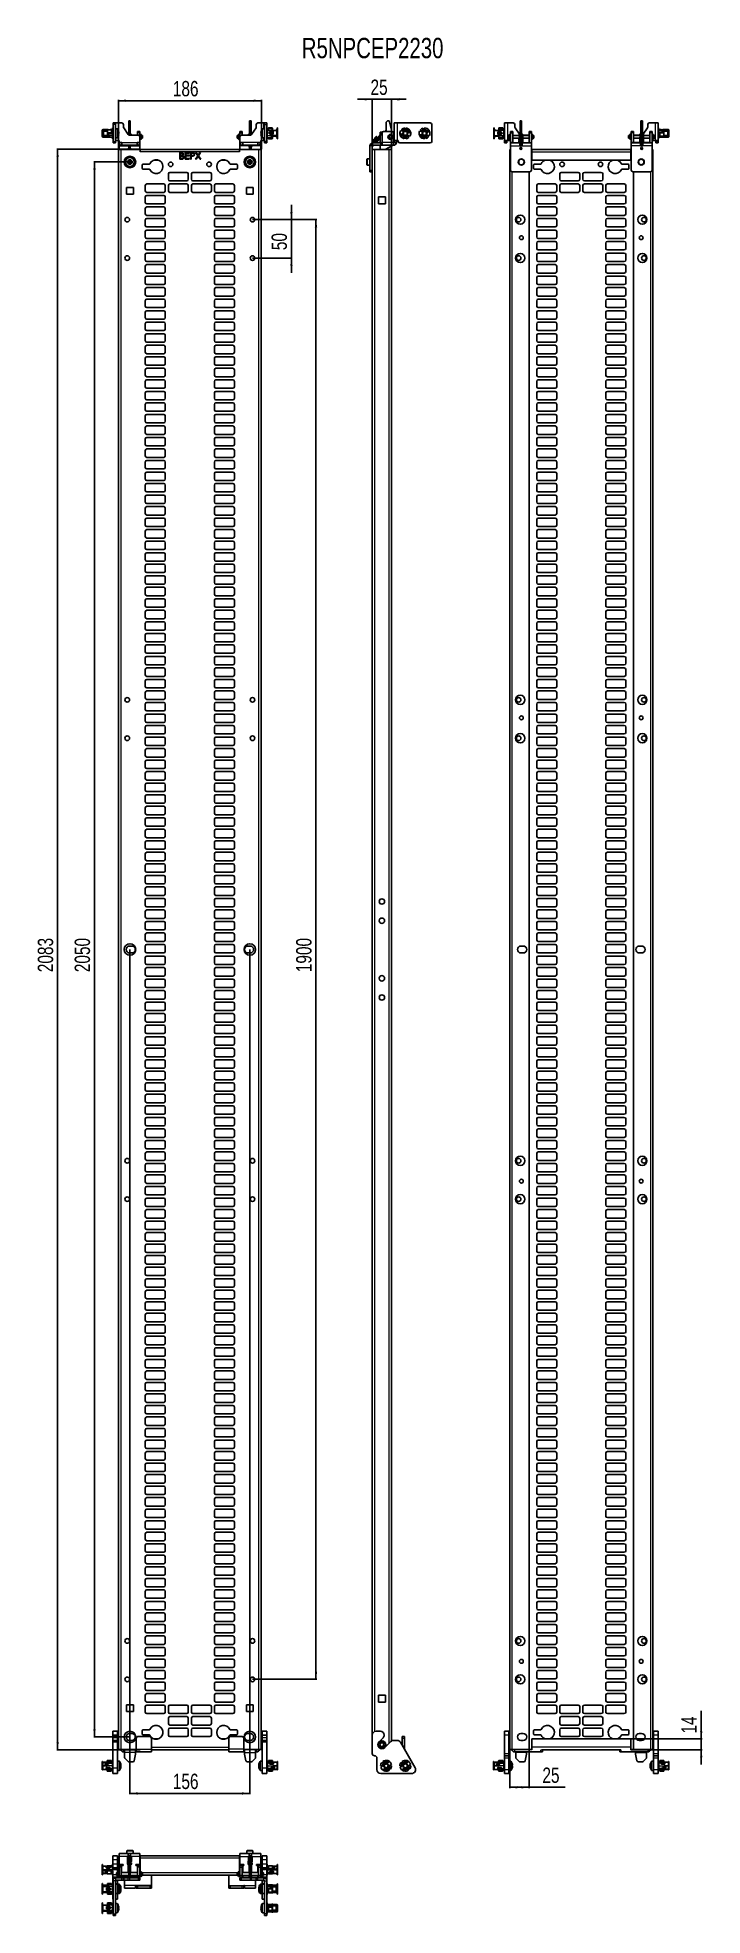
# Model space of a CAD drawing. Header units: millimetres. Extents: x -312 to 553, y -456 to 1988.
import ezdxf

# ---------------------------------------------------------------- set-up
doc = ezdxf.new("R2010")
doc.units = ezdxf.units.MM
doc.layers.add('FORMAT', color=7, linetype='Continuous')
doc.styles.add('SLDTEXTSTYLE0', font='TXT', dxfattribs={"width": 0.75})
doc.dimstyles.new('SLDDIMSTYLE0', dxfattribs={"dimtxt": 20, "dimasz": 10, "dimexe": 0, "dimexo": 0.0625, "dimgap": 5, "dimtad": 2, "dimdec": 1, "dimrnd": 1e-09, "dimzin": 12, "dimdsep": 46, "dimtxsty": 'SLDTEXTSTYLE0', "dimsah": 1, "dimcen": 0.09, "dimadec": 0, "dimazin": 3, "dimtfac": 1, "dimtofl": 0, "dimtmove": 0, "dimatfit": 3, "dimfxl": 0, "dimfrac": 2, "dimtolj": 1, "dimtzin": 12, "dimarcsym": 0})
doc.dimstyles.new('SLDDIMSTYLE1', dxfattribs={"dimtxt": 20, "dimasz": 10, "dimexe": 0, "dimexo": 0.0625, "dimgap": 5, "dimtad": 2, "dimdec": 1, "dimrnd": 1e-09, "dimzin": 12, "dimdsep": 46, "dimtxsty": 'SLDTEXTSTYLE0', "dimsah": 1, "dimcen": 0.09, "dimadec": 0, "dimazin": 3, "dimtfac": 1, "dimtmove": 0, "dimatfit": 0, "dimfxl": 0, "dimfrac": 2, "dimtolj": 1, "dimtzin": 12, "dimarcsym": 0})

msp = doc.modelspace()

# ---------------------------------------------------------------- texts
at = {"layer": 'FORMAT', "insert": (31.87, 1987.85), "char_height": 26.4583, "attachment_point": 1, "style": 'SLDTEXTSTYLE0'}
msp.add_mtext('R5NPCEP2230', dxfattribs=at)

# ---------------------------------------------------------------- blocks, each defined once
blk = doc.blocks.new('_D')
at = {"layer": 'FORMAT'}
for p, q in [((-178.3, 1842.8), (-287, 1842.8)), ((-286, 1842.8), (-286, -240.3)), ((-178.3, -240.3), (-287, -240.3))]:
    blk.add_line(p, q, dxfattribs=at)
for points in [[(-286, 1842.8), (-287.5, 1832.8), (-284.4, 1832.8)], [(-286, -240.3), (-284.4, -230.3), (-287.5, -230.3)]]:
    blk.add_solid(points, dxfattribs=at)
at = {"layer": 'FORMAT', "insert": (-311.8, 771.7), "char_height": 20, "attachment_point": 1, "rotation": 90, "style": 'SLDTEXTSTYLE0'}
blk.add_mtext('2083', dxfattribs=at)
blk = doc.blocks.new('_D_1')
at = {"layer": 'FORMAT'}
for p, q in [((-206.8, 1842.8), (-206.8, 1907.1)), ((-20.8, 1842.8), (-20.8, 1907.1)), ((-206.8, 1906.1), (-20.8, 1906.1))]:
    blk.add_line(p, q, dxfattribs=at)
for points in [[(-206.8, 1906.1), (-196.8, 1904.5), (-196.8, 1907.6)], [(-20.8, 1906.1), (-30.8, 1907.6), (-30.8, 1904.5)]]:
    blk.add_solid(points, dxfattribs=at)
at = {"layer": 'FORMAT', "insert": (-136, 1931.8), "char_height": 20, "attachment_point": 1, "style": 'SLDTEXTSTYLE0'}
blk.add_mtext('186', dxfattribs=at)
blk = doc.blocks.new('_D_2')
at = {"layer": 'FORMAT'}
for p, q in [((-32.3, 1751.3), (51.3, 1751.3)), ((50.3, 1751.3), (50.3, -148.7)), ((-32.3, -148.7), (51.3, -148.7))]:
    blk.add_line(p, q, dxfattribs=at)
for points in [[(50.3, 1751.3), (48.8, 1741.3), (51.9, 1741.3)], [(50.3, -148.7), (51.9, -138.7), (48.8, -138.7)]]:
    blk.add_solid(points, dxfattribs=at)
at = {"layer": 'FORMAT', "insert": (24.5, 771.7), "char_height": 20, "attachment_point": 1, "rotation": 90, "style": 'SLDTEXTSTYLE0'}
blk.add_mtext('1900', dxfattribs=at)
blk = doc.blocks.new('_D_3')
at = {"layer": 'FORMAT'}
for p, q in [((18.3, 1751.3), (18.3, 1770.5)), ((-32.3, 1751.3), (19.3, 1751.3)), ((18.3, 1751.3), (18.3, 1701.3)), ((-32.3, 1701.3), (19.3, 1701.3)), ((18.3, 1701.3), (18.3, 1682))]:
    blk.add_line(p, q, dxfattribs=at)
for points in [[(18.3, 1751.3), (19.9, 1761.3), (16.8, 1761.3)], [(18.3, 1701.3), (16.8, 1691.3), (19.9, 1691.3)]]:
    blk.add_solid(points, dxfattribs=at)
at = {"layer": 'FORMAT', "insert": (-7.5, 1711.5), "char_height": 20, "attachment_point": 1, "rotation": 90, "style": 'SLDTEXTSTYLE0'}
blk.add_mtext('50', dxfattribs=at)
blk = doc.blocks.new('_D_4')
at = {"layer": 'FORMAT'}
for p, q in [((-191.8, 801.2), (-191.8, -298.2)), ((-35.8, 801.2), (-35.8, -298.2)), ((-191.8, -297.2), (-35.8, -297.2))]:
    blk.add_line(p, q, dxfattribs=at)
for points in [[(-191.8, -297.2), (-181.8, -298.8), (-181.8, -295.7)], [(-35.8, -297.2), (-45.8, -295.7), (-45.8, -298.8)]]:
    blk.add_solid(points, dxfattribs=at)
at = {"layer": 'FORMAT', "insert": (-136, -271.5), "char_height": 20, "attachment_point": 1, "style": 'SLDTEXTSTYLE0'}
blk.add_mtext('156', dxfattribs=at)
blk = doc.blocks.new('_D_5')
at = {"layer": 'FORMAT'}
for p, q in [((-191.8, 1826.3), (-239, 1826.3)), ((-238, 1826.3), (-238, -223.7)), ((-191.8, -223.7), (-239, -223.7))]:
    blk.add_line(p, q, dxfattribs=at)
for points in [[(-238, 1826.3), (-239.5, 1816.3), (-236.4, 1816.3)], [(-238, -223.7), (-236.4, -213.7), (-239.5, -213.7)]]:
    blk.add_solid(points, dxfattribs=at)
at = {"layer": 'FORMAT', "insert": (-263.8, 771.7), "char_height": 20, "attachment_point": 1, "rotation": 90, "style": 'SLDTEXTSTYLE0'}
blk.add_mtext('2050', dxfattribs=at)
blk = doc.blocks.new('_D_6')
at = {"layer": 'FORMAT'}
for p, q in [((123.6, 1907.9), (104.4, 1907.9)), ((123.6, 1842.8), (123.6, 1908.9)), ((123.6, 1907.9), (148.6, 1907.9)), ((148.6, 1842.8), (148.6, 1908.9)), ((148.6, 1907.9), (167.8, 1907.9))]:
    blk.add_line(p, q, dxfattribs=at)
for points in [[(123.6, 1907.9), (113.6, 1909.4), (113.6, 1906.3)], [(148.6, 1907.9), (158.6, 1906.3), (158.6, 1909.4)]]:
    blk.add_solid(points, dxfattribs=at)
at = {"layer": 'FORMAT', "insert": (121.3, 1933.6), "char_height": 20, "attachment_point": 1, "style": 'SLDTEXTSTYLE0'}
blk.add_mtext('25', dxfattribs=at)
blk = doc.blocks.new('_D_7')
at = {"layer": 'FORMAT'}
for p, q in [((302.6, -240.3), (302.6, -290.2)), ((327.6, -240.3), (327.6, -290.2)), ((327.6, -289.2), (302.6, -289.2)), ((327.6, -289.2), (374.6, -289.2))]:
    blk.add_line(p, q, dxfattribs=at)
for points in [[(302.6, -289.2), (312.6, -290.8), (312.6, -287.7)], [(327.6, -289.2), (317.6, -287.7), (317.6, -290.8)]]:
    blk.add_solid(points, dxfattribs=at)
at = {"layer": 'FORMAT', "insert": (345, -263.5), "char_height": 20, "attachment_point": 1, "style": 'SLDTEXTSTYLE0'}
blk.add_mtext('25', dxfattribs=at)
blk = doc.blocks.new('_D_8')
at = {"layer": 'FORMAT'}
for p, q in [((551.8, -226.3), (551.8, -189.9)), ((460.1, -226.3), (552.8, -226.3)), ((460.1, -240.3), (552.8, -240.3)), ((551.8, -226.3), (551.8, -240.3)), ((551.8, -240.3), (551.8, -259.5))]:
    blk.add_line(p, q, dxfattribs=at)
for points in [[(551.8, -226.3), (553.3, -216.3), (550.2, -216.3)], [(551.8, -240.3), (550.2, -250.3), (553.3, -250.3)]]:
    blk.add_solid(points, dxfattribs=at)
at = {"layer": 'FORMAT', "insert": (526, -219.4), "char_height": 20, "attachment_point": 1, "rotation": 90, "style": 'SLDTEXTSTYLE0'}
blk.add_mtext('14', dxfattribs=at)

# ---------------------------------------------------------------- dimensions: what is measured, and where the dimension line sits
at = {"layer": 'FORMAT'}
for base, p1, p2, angle, dimstyle, picture, middle in [((-20.83, 1906.05), (-206.83, 1842.75), (-20.83, 1842.75), 0, 'SLDDIMSTYLE0', '_D_1', (-113.83, 1906.05)), ((-285.98, -240.26), (-178.33, 1842.76), (-178.33, -240.26), 90, 'SLDDIMSTYLE0', '_D', (-285.98, 801.25)), ((-237.98, -223.75), (-191.83, 1826.25), (-191.83, -223.75), 90, 'SLDDIMSTYLE0', '_D_5', (-237.98, 801.25)), ((18.32, 1701.25), (-32.33, 1751.25), (-32.33, 1701.25), 90, 'SLDDIMSTYLE1', '_D_3', (18.32, 1726.25)), ((50.32, -148.75), (-32.33, 1751.25), (-32.33, -148.75), 90, 'SLDDIMSTYLE0', '_D_2', (50.32, 801.25)), ((-35.83, -297.25), (-191.83, 801.25), (-35.83, 801.25), 0, 'SLDDIMSTYLE0', '_D_4', (-113.83, -297.25)), ((551.78, -240.26), (460.13, -226.26), (460.13, -240.26), 90, 'SLDDIMSTYLE1', '_D_8', (551.78, -204.63))]:
    dim = msp.add_linear_dim(base=base, p1=p1, p2=p2, angle=angle, dimstyle=dimstyle, dxfattribs=at)
    dim.commit()
    dim.dimension.update_dxf_attribs({"geometry": picture, "text_midpoint": middle, "dimtype": 160})
for base, p1, p2, dimstyle, picture, middle in [((148.6, 1907.87), (123.6, 1842.75), (148.6, 1842.75), 'SLDDIMSTYLE1', '_D_6', (136.1, 1907.87)), ((302.63, -289.25), (327.63, -240.25), (302.63, -240.25), 'SLDDIMSTYLE0', '_D_7', (359.81, -289.25))]:
    dim = msp.add_linear_dim(base=base, p1=p1, p2=p2, dimstyle=dimstyle, dxfattribs=at)
    dim.commit()
    dim.dimension.update_dxf_attribs({"geometry": picture, "text_midpoint": middle, "dimtype": 160})

# ---------------------------------------------------------------- linework, layer by layer
at = {"color": 7, "linetype": 'Continuous', "lineweight": 25}
for p, q in [((-227.83, 1866.85), (-227.83, 1867.7)), ((-227.83, 1866.85), (-227.33, 1866.85)), ((-227.83, 1865.43), (-227.83, 1866.85)), ((-227.33, 1865.43), (-227.83, 1865.43)), ((-227.83, 1865.2), (-227.83, 1865.43)), ((-227.33, 1865.2), (-227.83, 1865.2)), ((-227.83, 1860.91), (-227.83, 1865.2)), ((-227.33, 1860.91), (-227.83, 1860.91)), ((-227.83, 1859.4), (-227.83, 1860.91)), ((-227.33, 1866.85), (-227.33, 1865.43)), ((-227.33, 1865.43), (-227.33, 1865.2)), ((-227.33, 1865.2), (-227.33, 1860.91)), ((-222.43, 1868.4), (-227.13, 1868.4)), ((-225.13, 1867.41), (-227.13, 1867.41)), ((-227.13, 1866.19), (-227.13, 1865.98)), ((-226.63, 1865.81), (-227.13, 1865.81)), ((-227.13, 1865.81), (-227.13, 1865.57)), ((-227.13, 1865.57), (-226.63, 1865.57)), ((-227.13, 1865.4), (-227.13, 1864.97)), ((-226.83, 1864.97), (-227.13, 1864.97)), ((-227.13, 1864.97), (-227.13, 1864.82)), ((-227.13, 1864.82), (-226.83, 1864.82)), ((-227.13, 1862.28), (-226.83, 1862.28)), ((-227.13, 1861.53), (-226.83, 1861.53)), ((-227.13, 1860.92), (-227.13, 1861.53)), ((-227.13, 1860.92), (-221.53, 1860.92)), ((-221.53, 1860.61), (-227.13, 1860.61)), ((-227.13, 1858.7), (-222.43, 1858.7)), ((-226.83, 1861.05), (-226.83, 1865.57)), ((-226.83, 1861.05), (-226.7, 1860.92)), ((-226.63, 1865.57), (-226.63, 1865.81)), ((-226.33, 1865.93), (-226.33, 1860.92)), ((-221.23, 1866.55), (-225.65, 1866.55)), ((-225.13, 1867.01), (-225.13, 1867.41)), ((-221.23, 1867.41), (-225.13, 1867.41)), ((-225.13, 1867.01), (-221.23, 1867.01)), ((-222.43, 1868.4), (-222.43, 1868.4)), ((-222.43, 1868.37), (-222.43, 1868.4)), ((-222.43, 1858.92), (-222.43, 1859.05)), ((-222.43, 1858.92), (-222.43, 1858.7)), ((-222.43, 1858.71), (-221.34, 1858.52)), ((-218.63, 1868.29), (-221.93, 1868.29)), ((-218.63, 1859.26), (-221.93, 1859.26)), ((-221.53, 1860.92), (-220.38, 1862.51)), ((-220.38, 1862.2), (-221.53, 1860.61)), ((-221.53, 1860.92), (-221.53, 1860.61)), ((-221.23, 1867.87), (-221.12, 1868.11)), ((-221.23, 1864.27), (-221.23, 1867.87)), ((-221.23, 1864.27), (-221.12, 1864.14)), ((-221.23, 1863.08), (-221.23, 1864.27)), ((-221.23, 1863.08), (-221.12, 1862.94)), ((-221.23, 1861.33), (-221.23, 1863.08)), ((-221.12, 1868.11), (-221.12, 1864.14)), ((-216.03, 1868.11), (-221.12, 1868.11)), ((-216.03, 1864.14), (-221.12, 1864.14)), ((-221.12, 1864.14), (-221.12, 1862.94)), ((-219.89, 1862.94), (-221.12, 1862.94)), ((-221.12, 1862.94), (-221.12, 1861.49)), ((-219.91, 1868.34), (-219.83, 1868.29)), ((-218.63, 1858.81), (-219.83, 1858.81)), ((-219.51, 1859.06), (-219.62, 1859.26)), ((-219.51, 1859.06), (-219.51, 1859.05)), ((-217.63, 1863.6), (-218.47, 1863.49)), ((-214.81, 1868.4), (-217.46, 1868.4)), ((-217.43, 1858.7), (-217.46, 1858.71)), ((-217.46, 1858.7), (-214.81, 1858.7)), ((-216.03, 1863.61), (-217.43, 1863.61)), ((-217.43, 1863.4), (-215.28, 1863.4)), ((-217.43, 1858.7), (-217.43, 1858.83)), ((-216.03, 1864.14), (-216.03, 1868.11)), ((-216.03, 1868.11), (-215.83, 1867.97)), ((-216.03, 1864.14), (-215.83, 1864.21)), ((-216.03, 1863.61), (-216.03, 1864.14)), ((-215.83, 1863.69), (-216.03, 1863.61)), ((-215.83, 1867.97), (-215.83, 1864.21)), ((-214.53, 1867.41), (-215.83, 1867.41)), ((-215.83, 1867.01), (-214.53, 1867.01)), ((-215.83, 1864.21), (-215.83, 1863.69)), ((-215.28, 1863.7), (-215.83, 1863.7)), ((-215.33, 1858.73), (-215.33, 1858.76)), ((-214.78, 1868.4), (-214.53, 1868.4)), ((-214.78, 1858.87), (-214.53, 1858.87)), ((-214.78, 1858.7), (-214.53, 1858.7)), ((-214.63, 1867.01), (-214.63, 1863.35)), ((-214.33, 1866.55), (-214.63, 1866.55)), ((-214.33, 1863.4), (-214.63, 1863.35)), ((-214.53, 1863.1), (-214.53, 1862.8)), ((-214.53, 1862.8), (-214.53, 1860.61)), ((-214.33, 1860.86), (-214.33, 1870.65)), ((-213.83, 1870.65), (-214.33, 1870.65)), ((-214.33, 1860.86), (-213.83, 1860.86)), ((-214.33, 1860.49), (-214.33, 1859.25)), ((-214.33, 1859.25), (-213.83, 1859.25)), ((-214.33, 1856.7), (-214.33, 1859.25)), ((-213.84, 1860.55), (-213.83, 1860.55)), ((-213.83, 1877.05), (-210.83, 1877.05)), ((-213.83, 1875.05), (-213.83, 1877.05)), ((-213.83, 1875.05), (-213.83, 1853.05)), ((-210.83, 1877.05), (-210.83, 1875.05)), ((-210.03, 1877.05), (-210.83, 1877.05)), ((-210.83, 1875.05), (-210.83, 1853.05)), ((-208.51, 1869.55), (-210.83, 1869.55)), ((-210.03, 1877.05), (-202.33, 1877.05)), ((-200.33, 1875.05), (-200.33, 1871.68)), ((-199.97, 1870.54), (-193.93, 1861.9)), ((-193.43, 1880.05), (-191.43, 1880.05)), ((-193.43, 1879.68), (-193.43, 1880.05)), ((-193.43, 1879.68), (-193.43, 1865.05)), ((-193.43, 1865.05), (-191.43, 1865.05)), ((-193.43, 1861.55), (-193.43, 1865.05)), ((-191.43, 1861.55), (-193.43, 1861.55)), ((-193.43, 1861.55), (-193.43, 1861.41)), ((-192.29, 1861.05), (-180.83, 1861.05)), ((-191.43, 1880.05), (-191.43, 1879.68)), ((-191.43, 1879.68), (-191.43, 1865.05)), ((-191.43, 1865.05), (-191.43, 1861.55)), ((-191.43, 1861.55), (-191.43, 1861.05)), ((-190.51, 1861.53), (-190.5, 1861.05)), ((-190.51, 1861.53), (-190.51, 1861.52)), ((-189.9, 1861.05), (-189.91, 1861.53)), ((-181.83, 1866.05), (-178.83, 1866.05)), ((-181.83, 1864.05), (-181.83, 1866.05)), ((-181.83, 1864.05), (-181.83, 1861.05)), ((-178.83, 1866.05), (-178.83, 1864.05)), ((-178.83, 1864.05), (-178.83, 1859.05)), ((-178.8, 1860.95), (-178.83, 1860.95)), ((-178.83, 1859.05), (-178.83, 1851.85)), ((-178.8, 1861.46), (-178.8, 1858.73)), ((-178.8, 1858.73), (-178.8, 1856.76)), ((-176.9, 1858.73), (-176.9, 1861.46)), ((-175.88, 1860.95), (-176.9, 1860.95)), ((-176.9, 1856.76), (-176.9, 1858.73)), ((-175.38, 1860.66), (-175.88, 1860.95)), ((-175.88, 1857.15), (-175.88, 1860.95)), ((-175.38, 1860.66), (-175.38, 1857.44)), ((-51.68, 1860.95), (-52.18, 1860.66)), ((-52.18, 1857.44), (-52.18, 1860.66)), ((-50.74, 1860.95), (-51.68, 1860.95)), ((-51.68, 1860.95), (-51.68, 1857.15)), ((-50.74, 1861.42), (-50.74, 1860.05)), ((-50.74, 1860.05), (-50.74, 1856.72)), ((-48.84, 1860.05), (-48.84, 1861.42)), ((-48.83, 1860.95), (-48.84, 1860.95)), ((-48.84, 1856.72), (-48.84, 1860.05)), ((-45.83, 1866.05), (-48.83, 1866.05)), ((-48.83, 1866.05), (-48.83, 1864.05)), ((-48.83, 1864.05), (-48.83, 1859.05)), ((-48.83, 1859.05), (-48.83, 1851.85)), ((-35.37, 1861.05), (-46.83, 1861.05)), ((-45.83, 1864.05), (-45.83, 1866.05)), ((-45.83, 1864.05), (-45.83, 1861.05)), ((-37.8, 1861.15), (-37.8, 1861.05)), ((-37.2, 1861.05), (-37.2, 1861.16)), ((-36.23, 1880.05), (-34.23, 1880.05)), ((-36.23, 1879.68), (-36.23, 1880.05)), ((-36.23, 1879.68), (-36.23, 1865.05)), ((-36.23, 1865.05), (-34.23, 1865.05)), ((-36.23, 1861.55), (-36.23, 1865.05)), ((-34.23, 1861.55), (-36.23, 1861.55)), ((-36.23, 1861.55), (-36.23, 1861.05)), ((-34.23, 1880.05), (-34.23, 1879.68)), ((-34.23, 1879.68), (-34.23, 1865.05)), ((-34.23, 1865.05), (-34.23, 1861.55)), ((-34.23, 1861.55), (-34.23, 1861.41)), ((-27.7, 1870.54), (-33.74, 1861.9)), ((-27.33, 1875.05), (-27.33, 1871.68)), ((-17.63, 1877.05), (-25.33, 1877.05)), ((-21.23, 1861.7), (-21.25, 1861.7)), ((-16.83, 1869.55), (-19.16, 1869.55)), ((-17.63, 1877.05), (-16.83, 1877.05)), ((-16.83, 1877.05), (-16.83, 1875.05)), ((-13.83, 1877.05), (-16.83, 1877.05)), ((-16.83, 1875.05), (-16.83, 1853.05)), ((-13.83, 1875.05), (-13.83, 1877.05)), ((-13.83, 1875.05), (-13.83, 1853.05)), ((-13.33, 1870.65), (-13.83, 1870.65)), ((-13.83, 1865.41), (-13.33, 1865.41)), ((-13.83, 1863.58), (-13.33, 1863.58)), ((-13.33, 1859.25), (-13.83, 1859.25)), ((-13.33, 1857.93), (-13.83, 1857.93)), ((-13.33, 1870.65), (-13.33, 1865.41)), ((-13.33, 1867.49), (-13.1, 1867.41)), ((-13.33, 1864.88), (-13.33, 1865.41)), ((-13.33, 1863.58), (-13.33, 1859.25)), ((-13.33, 1860.06), (-13.13, 1860.09)), ((-13.33, 1859.25), (-13.33, 1857.93)), ((-13.33, 1857.93), (-13.33, 1856.45)), ((-13.31, 1860.55), (-13.13, 1860.55)), ((-13.13, 1868.68), (-13.13, 1869)), ((-13.13, 1868.37), (-13.13, 1868.68)), ((-13.13, 1868.37), (-13.13, 1867.99)), ((-13.13, 1867.41), (-2.53, 1867.41)), ((-12.88, 1864.82), (-13.13, 1864.82)), ((-12.88, 1864.69), (-13.13, 1864.69)), ((-12.88, 1863.57), (-13.13, 1863.57)), ((-13.13, 1858.43), (-13.13, 1860.61)), ((-13.13, 1858.11), (-13.13, 1858.43)), ((-11.83, 1867.7), (-13.03, 1867.7)), ((-13.03, 1867.4), (-13.03, 1867.7)), ((-13.03, 1863.54), (-13.03, 1864.69)), ((-11.83, 1869.5), (-12.38, 1869.5)), ((-11.83, 1869.27), (-12.38, 1869.27)), ((-12.38, 1868.97), (-11.83, 1868.97)), ((-10.23, 1857.83), (-12.38, 1857.83)), ((-12.33, 1864.29), (-12.33, 1864.12)), ((-11.63, 1870.55), (-11.83, 1870.44)), ((-11.83, 1869.82), (-11.83, 1870.44)), ((-11.63, 1869.89), (-11.83, 1869.82)), ((-11.83, 1867.41), (-11.83, 1869.82)), ((-11.83, 1856.77), (-11.83, 1857.83)), ((-6.55, 1870.55), (-11.63, 1870.55)), ((-11.63, 1870.55), (-11.63, 1869.89)), ((-11.63, 1869.89), (-11.63, 1867.41)), ((-11.63, 1869.89), (-6.55, 1869.89)), ((-11.63, 1857.83), (-11.63, 1856.67)), ((-10.23, 1864.67), (-10.23, 1863.72)), ((-9.03, 1865.81), (-5.73, 1865.81)), ((-5.73, 1865.57), (-9.03, 1865.57)), ((-5.73, 1862.63), (-9.03, 1862.63)), ((-9.03, 1862.52), (-5.73, 1862.52)), ((-8.16, 1864.14), (-8.16, 1864.18)), ((-7.84, 1863.69), (-7.59, 1863.63)), ((-7.51, 1863.62), (-7.59, 1863.64)), ((-7.29, 1859.02), (-6.13, 1860.61)), ((-6.75, 1859.76), (-6.55, 1859.76)), ((-6.43, 1870.35), (-6.55, 1870.55)), ((-6.55, 1869.89), (-6.55, 1870.55)), ((-6.55, 1867.41), (-6.55, 1869.89)), ((-6.43, 1869.77), (-6.55, 1869.89)), ((-6.55, 1864.92), (-6.55, 1865.57)), ((-6.55, 1862.63), (-6.55, 1863.55)), ((-6.55, 1859.76), (-6.55, 1860.04)), ((-6.55, 1859.76), (-6.43, 1859.9)), ((-6.55, 1856.67), (-6.55, 1859.76)), ((-6.43, 1870.35), (-6.43, 1869.77)), ((-6.43, 1869.77), (-6.43, 1867.41)), ((-6.43, 1867.5), (-6.35, 1867.41)), ((-6.43, 1865.57), (-6.43, 1864.93)), ((-6.43, 1863.56), (-6.43, 1862.63)), ((-6.43, 1860.2), (-6.43, 1859.9)), ((-2.53, 1860.09), (-6.43, 1860.09)), ((-6.43, 1859.9), (-6.43, 1856.84)), ((-6.43, 1859.6), (-6.35, 1859.69)), ((-6.43, 1859.69), (-2.53, 1859.69)), ((-6.18, 1860.55), (-1.33, 1860.55)), ((-6.13, 1860.61), (-0.53, 1860.61)), ((-5.23, 1865.35), (-5.23, 1864.99)), ((-5.23, 1863.4), (-5.23, 1864.99)), ((-5.23, 1863.4), (-5.23, 1863.01)), ((-2.53, 1867.41), (-0.53, 1867.41)), ((-2.53, 1860.09), (-2.53, 1859.69)), ((-1.33, 1860.55), (-1.27, 1860.61)), ((-1.33, 1860.55), (-1.33, 1860.61)), ((-1.03, 1868.29), (-0.53, 1868.29)), ((-1.03, 1859.3), (-1.03, 1858.81)), ((-0.53, 1859.3), (-1.03, 1859.3)), ((-1.03, 1858.81), (-0.53, 1858.81)), ((-0.53, 1859.3), (-0.53, 1859.55)), ((-0.53, 1858.81), (-0.53, 1859.3)), ((0.17, 1870.55), (-0.33, 1870.55)), ((-0.33, 1870.55), (-0.33, 1870.55)), ((-0.33, 1870.55), (0.17, 1870.55)), ((-0.33, 1867.62), (-0.33, 1870.55)), ((-0.33, 1867.62), (0.17, 1867.62)), ((-0.33, 1867.39), (-0.33, 1867.62)), ((-0.33, 1858.01), (-0.33, 1860.63)), ((-0.33, 1858.01), (0.17, 1858.01)), ((-0.33, 1856.56), (-0.33, 1858.01)), ((0.15, 1860.94), (0.17, 1860.94)), ((0.17, 1870.55), (0.17, 1870.55)), ((0.17, 1870.55), (0.17, 1867.62)), ((0.17, 1867.62), (0.17, 1866.85)), ((0.17, 1866.85), (0.17, 1861.04)), ((0.17, 1861.04), (0.17, 1860.94)), ((0.17, 1860.94), (0.17, 1858.01)), ((0.17, 1858.01), (0.17, 1856.56)), ((130.04, 1857.91), (130.43, 1857.6)), ((130.8, 1858.07), (130.41, 1858.38)), ((130.88, 1858.01), (130.8, 1858.07)), ((133.95, 1861.57), (131.16, 1858.04)), ((131.16, 1858.04), (131.16, 1858.04)), ((131.63, 1857.67), (134.42, 1861.2)), ((131.78, 1857.36), (133.8, 1860.09)), ((133.8, 1861.69), (132.58, 1860.15)), ((133.8, 1861.38), (133.8, 1864.55)), ((133.8, 1851.05), (133.8, 1860.41)), ((134.3, 1865.05), (136.57, 1865.05)), ((134.42, 1861.2), (134.42, 1861.2)), ((136.3, 1864.05), (136.3, 1851.85)), ((149.3, 1866.05), (138.3, 1866.05)), ((141.48, 1868.05), (141.48, 1877.05)), ((144.48, 1880.05), (145.1, 1880.05)), ((145.58, 1879.68), (149.25, 1866.05)), ((151.3, 1851.85), (151.3, 1864.05)), ((152.1, 1877.05), (152.1, 1854.05)), ((152.1, 1877.05), (155.9, 1877.05)), ((155.9, 1877.05), (199.1, 1877.05)), ((159.61, 1863.2), (162.61, 1862.39)), ((162.83, 1860.55), (160.53, 1860.06)), ((160.53, 1860.06), (160.63, 1860.29)), ((160.63, 1860.29), (162.71, 1860.73)), ((160.76, 1867.34), (160.64, 1867.42)), ((163.72, 1866.55), (160.72, 1867.35)), ((163.22, 1867.3), (161.84, 1868.83)), ((161.96, 1862.13), (162.44, 1862.28)), ((162.85, 1860.17), (162.58, 1860.5)), ((162.85, 1860.17), (162.99, 1860.31)), ((162.92, 1866.76), (163.35, 1867.15)), ((162.99, 1860.31), (163.51, 1860.77)), ((163.22, 1867.3), (163.35, 1867.15)), ((163.23, 1860.84), (163.42, 1860.88)), ((163.35, 1867.15), (163.82, 1866.63)), ((163.4, 1860.67), (163.35, 1860.66)), ((163.69, 1866.78), (163.49, 1866.61)), ((165.67, 1858.52), (165.31, 1856.57)), ((165.72, 1858.49), (166.95, 1858.43)), ((166.19, 1868.65), (166.04, 1870.63)), ((167.48, 1868.61), (166.25, 1868.67)), ((167, 1858.45), (167.16, 1856.47)), ((167.53, 1868.58), (167.89, 1870.53)), ((169.84, 1859.95), (169.38, 1860.47)), ((169.47, 1860.56), (172.48, 1859.75)), ((169.51, 1860.32), (169.7, 1860.49)), ((170.2, 1866.8), (169.68, 1866.33)), ((169.97, 1866.26), (169.77, 1866.22)), ((169.79, 1866.43), (169.84, 1866.44)), ((170.28, 1860.34), (169.84, 1859.95)), ((169.98, 1859.8), (169.84, 1859.95)), ((169.98, 1859.8), (171.35, 1858.28)), ((170.35, 1866.93), (170.2, 1866.8)), ((170.35, 1866.93), (170.62, 1866.61)), ((170.37, 1866.55), (172.67, 1867.04)), ((172.56, 1866.82), (170.49, 1866.37)), ((173.59, 1863.91), (170.58, 1864.71)), ((171.24, 1864.97), (170.76, 1864.82)), ((172.43, 1859.76), (172.55, 1859.69)), ((172.56, 1866.82), (172.67, 1867.04)), ((184.79, 1861.91), (187.9, 1861.67)), ((185.16, 1866.19), (185.03, 1866.24)), ((188.22, 1865.96), (185.12, 1866.19)), ((187.58, 1866.61), (185.95, 1867.85)), ((188.45, 1859.9), (186.28, 1859)), ((186.28, 1859), (186.34, 1859.24)), ((186.34, 1859.24), (188.3, 1860.06)), ((187.3, 1861.3), (187.75, 1861.53)), ((187.38, 1866.02), (187.74, 1866.49)), ((187.58, 1866.61), (187.74, 1866.49)), ((187.74, 1866.49), (188.3, 1866.07)), ((188.14, 1866.19), (187.98, 1865.98)), ((188.22, 1866.12), (188.07, 1865.97)), ((188.54, 1859.53), (188.21, 1859.8)), ((188.54, 1859.53), (188.66, 1859.69)), ((188.66, 1859.69), (189.08, 1860.25)), ((188.79, 1860.26), (188.97, 1860.34)), ((188.99, 1860.13), (188.94, 1860.11)), ((190.26, 1868.49), (189.73, 1870.4)), ((191.52, 1868.68), (190.3, 1868.52)), ((191.58, 1868.66), (191.57, 1870.65)), ((191.62, 1858.44), (191.62, 1856.45)), ((191.67, 1858.42), (192.89, 1858.58)), ((192.94, 1858.62), (193.46, 1856.7)), ((194.54, 1867.41), (194.11, 1866.85)), ((194.2, 1866.97), (194.25, 1866.99)), ((194.41, 1866.84), (194.22, 1866.76)), ((194.66, 1867.57), (194.54, 1867.41)), ((194.66, 1867.57), (194.98, 1867.3)), ((194.75, 1867.2), (196.91, 1868.11)), ((196.85, 1867.87), (194.9, 1867.05)), ((195.46, 1860.61), (194.9, 1861.04)), ((194.97, 1860.98), (195.13, 1861.13)), ((194.98, 1861.14), (198.08, 1860.91)), ((195.06, 1860.92), (195.22, 1861.12)), ((198.4, 1865.2), (195.3, 1865.43)), ((195.89, 1865.81), (195.45, 1865.57)), ((195.81, 1861.08), (195.46, 1860.61)), ((195.62, 1860.49), (195.46, 1860.61)), ((195.62, 1860.49), (197.25, 1859.25)), ((196.85, 1867.87), (196.91, 1868.11)), ((198.04, 1860.91), (198.17, 1860.86)), ((201.1, 1875.05), (201.1, 1853.05)), ((282.13, 1870.55), (281.63, 1870.55)), ((281.63, 1869.79), (281.63, 1870.55)), ((282.13, 1869.79), (281.63, 1869.79)), ((281.63, 1866.72), (281.63, 1869.79)), ((281.64, 1866.72), (281.63, 1866.72)), ((281.63, 1866.63), (281.63, 1866.72)), ((281.63, 1860.77), (281.63, 1866.63)), ((281.63, 1859.71), (281.63, 1860.77)), ((282.13, 1859.71), (281.63, 1859.71)), ((281.63, 1856.64), (281.63, 1859.71)), ((282.13, 1870.55), (282.13, 1869.79)), ((282.13, 1869.79), (282.13, 1867.13)), ((282.13, 1860.32), (282.13, 1859.71)), ((282.13, 1859.71), (282.13, 1856.64)), ((282.83, 1868.29), (282.33, 1868.29)), ((282.83, 1868.02), (282.33, 1868.02)), ((282.33, 1868.02), (282.33, 1867.56)), ((282.33, 1867.56), (282.83, 1867.56)), ((287.93, 1867.15), (282.33, 1867.15)), ((284.33, 1860.31), (282.33, 1860.31)), ((282.83, 1859.09), (282.33, 1859.09)), ((282.83, 1858.81), (282.33, 1858.81)), ((282.83, 1867.56), (282.83, 1868.02)), ((284.33, 1859.69), (283.65, 1859.69)), ((287.93, 1859.95), (283.94, 1859.95)), ((284.33, 1867.15), (284.33, 1867.41)), ((288.15, 1867.41), (284.33, 1867.41)), ((294.93, 1860.31), (284.33, 1860.31)), ((288.15, 1859.69), (284.33, 1859.69)), ((287.03, 1864.6), (287.03, 1864.97)), ((287.03, 1864.6), (287.03, 1863)), ((287.03, 1862.62), (287.03, 1863)), ((290.83, 1865.45), (287.53, 1865.45)), ((287.53, 1865.25), (290.83, 1865.25)), ((287.53, 1862.28), (290.83, 1862.28)), ((290.83, 1862.13), (287.53, 1862.13)), ((289.08, 1868.49), (287.93, 1867.15)), ((287.93, 1860.31), (287.93, 1859.95)), ((288.23, 1859.6), (287.93, 1859.95)), ((287.94, 1860.31), (288.23, 1859.97)), ((288.34, 1870.55), (288.23, 1870.35)), ((288.23, 1870.35), (288.34, 1870.55)), ((288.23, 1867.5), (288.23, 1870.35)), ((288.23, 1864.48), (288.23, 1865.25)), ((288.23, 1862.28), (288.23, 1863.11)), ((288.23, 1857.96), (288.23, 1860.31)), ((288.34, 1857.88), (288.23, 1857.96)), ((288.23, 1856.75), (288.23, 1857.96)), ((288.34, 1870.55), (288.34, 1867.64)), ((293.43, 1870.55), (288.34, 1870.55)), ((288.34, 1865.25), (288.34, 1864.51)), ((288.34, 1863.13), (288.34, 1862.28)), ((288.34, 1860.31), (288.34, 1857.88)), ((293.43, 1857.88), (288.34, 1857.88)), ((288.34, 1857.88), (288.34, 1856.55)), ((289.32, 1863.26), (289.37, 1863.27)), ((289.96, 1863.81), (289.96, 1863.77)), ((292.03, 1869.5), (294.18, 1869.5)), ((292.03, 1863.32), (292.03, 1864.28)), ((293.63, 1870.44), (293.43, 1870.55)), ((293.43, 1869.5), (293.43, 1870.55)), ((293.43, 1870.55), (293.63, 1870.44)), ((293.43, 1857.88), (293.43, 1860.31)), ((293.63, 1857.92), (293.43, 1857.88)), ((293.43, 1856.55), (293.43, 1857.88)), ((293.63, 1870.44), (293.63, 1869.5)), ((293.63, 1860.31), (293.63, 1857.92)), ((293.63, 1859.4), (294.83, 1859.4)), ((294.18, 1857.98), (293.63, 1857.98)), ((293.63, 1857.92), (293.63, 1856.67)), ((294.13, 1863.72), (294.13, 1863.89)), ((294.68, 1864.43), (294.93, 1864.43)), ((294.68, 1864.34), (294.93, 1864.34)), ((294.68, 1863.21), (294.93, 1863.21)), ((294.68, 1863.17), (294.93, 1863.17)), ((294.83, 1864.34), (294.83, 1863.21)), ((294.83, 1860.32), (294.83, 1859.4)), ((295.13, 1859.71), (294.83, 1859.78)), ((295.13, 1859.45), (294.83, 1859.54)), ((294.93, 1869), (294.93, 1867.15)), ((294.93, 1859.75), (294.93, 1860.31)), ((294.93, 1858.48), (294.93, 1858.92)), ((294.93, 1858.48), (294.93, 1858.11)), ((295.13, 1867.39), (294.98, 1867.36)), ((295.63, 1870.65), (295.13, 1870.65)), ((295.13, 1869.88), (295.13, 1870.65)), ((295.13, 1868.83), (295.13, 1869.88)), ((295.13, 1869.88), (295.63, 1869.88)), ((295.13, 1864.84), (295.13, 1868.83)), ((295.13, 1868.83), (295.63, 1868.83)), ((295.63, 1864.84), (295.13, 1864.84)), ((295.13, 1864.47), (295.13, 1864.84)), ((295.13, 1863.15), (295.13, 1862.99)), ((295.13, 1856.45), (295.13, 1862.99)), ((295.63, 1862.99), (295.13, 1862.99)), ((299.43, 1877.05), (295.63, 1877.05)), ((295.63, 1877.05), (295.63, 1854.05)), ((299.43, 1877.05), (307.13, 1877.05)), ((300.48, 1860.95), (299.98, 1860.66)), ((299.98, 1857.44), (299.98, 1860.66)), ((301.53, 1860.95), (300.48, 1860.95)), ((300.48, 1860.95), (300.48, 1857.15)), ((301.53, 1861.08), (301.53, 1856.38)), ((306.43, 1866.05), (303.43, 1866.05)), ((303.43, 1866.05), (303.43, 1864.05)), ((303.43, 1864.05), (303.43, 1851.85)), ((306.43, 1864.05), (306.43, 1866.05)), ((306.43, 1864.05), (306.43, 1851.85)), ((314.6, 1860.95), (306.43, 1860.95)), ((309.13, 1875.05), (309.13, 1871.68)), ((309.49, 1870.54), (315.13, 1862.48)), ((314.6, 1861.29), (314.58, 1859.68)), ((315.18, 1859.67), (315.2, 1861.28)), ((316.03, 1860.95), (315.2, 1860.95)), ((316.03, 1880.05), (318.03, 1880.05)), ((316.03, 1877.05), (316.03, 1880.05)), ((316.03, 1868.05), (316.03, 1877.05)), ((316.03, 1865.05), (316.03, 1868.05)), ((316.03, 1865.05), (318.03, 1865.05)), ((316.03, 1864.55), (316.03, 1865.05)), ((316.03, 1858.87), (316.03, 1864.55)), ((318.03, 1880.05), (318.03, 1877.05)), ((318.03, 1868.05), (318.03, 1877.05)), ((318.03, 1868.05), (318.03, 1865.05)), ((318.03, 1865.05), (318.03, 1864.55)), ((318.03, 1858.95), (318.03, 1864.55)), ((318.03, 1861.05), (319, 1861.05)), ((319, 1860.95), (318.03, 1860.95)), ((319, 1861.16), (318.96, 1858.5)), ((319.57, 1857.47), (319.52, 1857.88)), ((319.56, 1857.89), (319.6, 1861.15)), ((319.6, 1861.05), (327.63, 1861.05)), ((327.63, 1860.95), (319.6, 1860.95)), ((327.63, 1866.05), (327.63, 1864.05)), ((330.63, 1866.05), (327.63, 1866.05)), ((327.63, 1851.85), (327.63, 1864.05)), ((330.63, 1864.05), (330.63, 1866.05)), ((330.63, 1851.85), (330.63, 1864.05)), ((330.63, 1861.42), (330.63, 1856.72)), ((330.63, 1860.95), (330.63, 1860.95)), ((332.53, 1856.72), (332.53, 1861.42)), ((333.48, 1860.95), (332.53, 1860.95)), ((333.98, 1860.66), (333.48, 1860.95)), ((333.48, 1857.15), (333.48, 1860.95)), ((333.98, 1860.66), (333.98, 1857.44)), ((457.68, 1860.95), (457.18, 1860.66)), ((457.18, 1857.44), (457.18, 1860.66)), ((458.69, 1860.95), (457.68, 1860.95)), ((457.68, 1860.95), (457.68, 1857.15)), ((458.69, 1861.46), (458.69, 1856.76)), ((460.59, 1856.76), (460.59, 1861.46)), ((460.63, 1860.95), (460.59, 1860.95)), ((460.63, 1866.05), (463.63, 1866.05)), ((460.63, 1864.05), (460.63, 1866.05)), ((460.63, 1851.85), (460.63, 1864.05)), ((463.63, 1866.05), (463.63, 1864.05)), ((463.63, 1851.85), (463.63, 1864.05)), ((471.7, 1861.05), (463.63, 1861.05)), ((471.7, 1860.95), (463.63, 1860.95)), ((471.7, 1861.53), (471.69, 1859.96)), ((472.29, 1859.96), (472.3, 1861.53)), ((473.23, 1861.05), (472.3, 1861.05)), ((473.23, 1860.95), (472.3, 1860.95)), ((473.23, 1880.05), (475.23, 1880.05)), ((473.23, 1877.05), (473.23, 1880.05)), ((473.23, 1868.05), (473.23, 1877.05)), ((473.23, 1865.05), (473.23, 1868.05)), ((473.23, 1865.05), (475.23, 1865.05)), ((473.23, 1864.55), (473.23, 1865.05)), ((473.23, 1859.29), (473.23, 1864.55)), ((475.23, 1880.05), (475.23, 1877.05)), ((475.23, 1868.05), (475.23, 1877.05)), ((475.23, 1868.05), (475.23, 1865.05)), ((475.23, 1865.05), (475.23, 1864.55)), ((475.23, 1859.34), (475.23, 1864.55)), ((476.1, 1860.95), (475.23, 1860.95)), ((475.84, 1862.07), (475.73, 1861.9)), ((476.1, 1861.39), (476.08, 1858.89)), ((481.77, 1870.54), (476.2, 1862.59)), ((476.69, 1857.81), (476.64, 1858.23)), ((476.67, 1858), (476.7, 1861.38)), ((476.69, 1857.75), (476.69, 1857.81)), ((484.83, 1860.95), (476.7, 1860.95)), ((482.13, 1875.05), (482.13, 1871.68)), ((491.83, 1877.05), (484.13, 1877.05)), ((484.83, 1866.05), (487.83, 1866.05)), ((484.83, 1864.05), (484.83, 1866.05)), ((484.83, 1864.05), (484.83, 1851.85)), ((487.83, 1866.05), (487.83, 1864.05)), ((487.83, 1864.05), (487.83, 1851.85)), ((487.88, 1860.95), (487.83, 1860.95)), ((487.88, 1861.25), (487.88, 1856.55)), ((489.78, 1856.55), (489.78, 1861.25)), ((490.68, 1860.95), (489.78, 1860.95)), ((491.18, 1860.66), (490.68, 1860.95)), ((490.68, 1857.15), (490.68, 1860.95)), ((491.18, 1860.66), (491.18, 1857.44)), ((491.83, 1877.05), (495.63, 1877.05)), ((495.63, 1877.05), (495.63, 1854.05)), ((495.63, 1870.65), (496.13, 1870.65)), ((495.63, 1870.63), (496.13, 1870.63)), ((496.13, 1868.83), (495.63, 1868.83)), ((496.13, 1867.42), (495.63, 1867.42)), ((496.13, 1870.63), (496.13, 1870.65)), ((496.13, 1870.63), (496.13, 1868.83)), ((496.13, 1867.42), (496.13, 1868.83)), ((496.13, 1867.42), (496.13, 1856.57)), ((496.33, 1866.55), (496.13, 1866.55)), ((496.13, 1864.47), (496.43, 1864.5)), ((496.58, 1868.4), (496.33, 1868.4)), ((496.58, 1868.39), (496.33, 1868.39)), ((496.33, 1865.31), (496.33, 1867.15)), ((496.33, 1864.94), (496.33, 1865.31)), ((497.63, 1860.64), (496.33, 1860.64)), ((496.33, 1860.31), (497.63, 1860.31)), ((496.58, 1858.78), (496.33, 1858.78)), ((496.58, 1858.72), (496.33, 1858.72)), ((496.58, 1858.7), (496.33, 1858.7)), ((496.6, 1864.57), (496.43, 1864.52)), ((496.43, 1860.64), (496.43, 1864.52)), ((497.1, 1868.4), (496.61, 1868.4)), ((499.23, 1864.81), (497.08, 1864.81)), ((497.08, 1864.44), (497.63, 1864.44)), ((499.23, 1868.4), (497.1, 1868.4)), ((497.1, 1858.7), (499.23, 1858.7)), ((497.13, 1858.71), (497.13, 1858.7)), ((497.63, 1864.46), (497.83, 1864.55)), ((497.63, 1864.17), (497.63, 1864.46)), ((497.63, 1864.17), (497.83, 1864.27)), ((497.63, 1860.19), (497.63, 1864.17)), ((497.63, 1860.19), (497.83, 1860.06)), ((497.83, 1864.55), (497.83, 1864.27)), ((497.83, 1864.55), (499.23, 1864.55)), ((497.83, 1864.27), (497.83, 1860.06)), ((497.83, 1864.27), (502.91, 1864.27)), ((497.83, 1860.06), (502.91, 1860.06)), ((499.26, 1868.4), (499.23, 1868.4)), ((499.23, 1868.4), (499.23, 1868.4)), ((499.23, 1868.4), (499.26, 1868.4)), ((499.23, 1858.76), (499.23, 1858.7)), ((499.43, 1864.56), (500.27, 1864.62)), ((500.43, 1868.29), (501.63, 1868.29)), ((500.43, 1868.19), (503.73, 1868.19)), ((500.43, 1859.09), (503.73, 1859.09)), ((500.43, 1858.91), (501.46, 1858.91)), ((500.43, 1858.81), (501.63, 1858.81)), ((501.34, 1859.09), (501.3, 1859.02)), ((501.3, 1859.02), (501.3, 1859.02)), ((501.32, 1864.92), (502.91, 1864.92)), ((502.16, 1858.52), (501.71, 1858.77)), ((502.17, 1865.82), (503.33, 1867.15)), ((503.33, 1866.78), (502.17, 1865.44)), ((502.91, 1864.92), (502.91, 1866.3)), ((502.91, 1864.27), (502.91, 1864.92)), ((502.91, 1864.92), (503.03, 1864.74)), ((502.91, 1860.06), (502.91, 1864.27)), ((502.91, 1864.27), (503.03, 1864.1)), ((502.91, 1860.06), (503.03, 1860.29)), ((503.03, 1866.44), (503.03, 1864.74)), ((503.03, 1864.74), (503.03, 1864.1)), ((503.03, 1864.1), (503.03, 1860.29)), ((506.93, 1860.64), (503.03, 1860.64)), ((503.03, 1860.31), (506.93, 1860.31)), ((508.13, 1866.55), (503.13, 1866.55)), ((503.33, 1866.78), (503.33, 1867.15)), ((503.33, 1867.15), (508.93, 1867.15)), ((508.93, 1866.78), (503.33, 1866.78)), ((508.93, 1868.4), (504.23, 1868.4)), ((504.23, 1868.37), (504.23, 1868.4)), ((504.23, 1868.37), (504.23, 1868.31)), ((504.23, 1858.92), (504.23, 1858.82)), ((504.23, 1858.7), (504.23, 1858.82)), ((504.23, 1858.7), (508.93, 1858.7)), ((506.93, 1860.64), (506.93, 1860.31)), ((506.93, 1860.31), (508.93, 1860.31)), ((508.63, 1866.05), (508.13, 1866.55)), ((508.13, 1861.91), (508.13, 1866.55)), ((508.93, 1864.82), (508.43, 1864.82)), ((508.43, 1862.28), (508.43, 1862.13)), ((508.93, 1862.28), (508.43, 1862.28)), ((508.43, 1862.13), (508.93, 1862.13)), ((508.63, 1866.05), (508.63, 1862.25)), ((508.93, 1866.19), (508.93, 1865.57)), ((508.93, 1862.13), (508.93, 1862.28)), ((508.93, 1860.64), (508.93, 1861.3)), ((509.13, 1867.35), (509.63, 1867.35)), ((509.13, 1863.2), (509.13, 1867.35)), ((509.13, 1863.2), (509.63, 1863.2)), ((509.13, 1862.39), (509.13, 1863.2)), ((509.13, 1862.39), (509.63, 1862.39)), ((509.13, 1860.77), (509.13, 1862.39)), ((509.63, 1860.77), (509.13, 1860.77)), ((509.63, 1867.7), (509.63, 1867.35)), ((509.63, 1867.35), (509.63, 1863.2)), ((509.63, 1863.2), (509.63, 1862.39)), ((509.63, 1862.39), (509.63, 1860.77)), ((509.63, 1860.77), (509.63, 1859.4)), ((-213.83, 1856.7), (-214.33, 1856.7)), ((-214.33, 1856.7), (-214.33, 1856.45)), ((-213.83, 1856.45), (-214.33, 1856.45)), ((-213.83, 1851.05), (-213.83, 1853.05)), ((-210.83, 1851.05), (-213.83, 1851.05)), ((-210.83, 1857.55), (-208.51, 1857.55)), ((-210.83, 1854.05), (-210.03, 1854.05)), ((-210.83, 1853.05), (-210.83, 1851.05)), ((-206.03, 1854.05), (-210.03, 1854.05)), ((-206.83, -240.25), (-206.83, 1842.75)), ((-206.83, 1842.75), (-203.73, 1842.75)), ((-206.03, 1851.85), (-206.03, 1854.05)), ((-206.03, 1851.85), (-202.23, 1851.85)), ((-206.03, 1851.05), (-206.03, 1848.05)), ((-205.95, 1851.05), (-206.03, 1851.05)), ((-206.03, 1848.05), (-202.23, 1848.05)), ((-206.03, 1848.05), (-206.03, 1847.25)), ((-206.03, 1842.75), (-206.03, 1847.25)), ((-203.73, 1842.75), (-178.33, 1842.75)), ((-202.23, 1851.85), (-202.23, 1848.05)), ((-202.23, 1848.05), (-193.93, 1848.05)), ((-193.93, 1848.05), (-190.93, 1848.05)), ((-193.93, 1847.25), (-193.93, 1848.05)), ((-193.93, 1847.25), (-193.43, 1847.25)), ((-193.43, 1848.05), (-193.43, 1842.75)), ((-191.43, 1848.05), (-191.43, 1842.75)), ((-191.43, 1847.25), (-190.93, 1847.25)), ((-190.93, 1848.05), (-182.63, 1848.05)), ((-190.93, 1848.05), (-190.93, 1847.25)), ((-182.63, 1851.85), (-178.83, 1851.85)), ((-182.63, 1848.05), (-182.63, 1851.85)), ((-182.63, 1848.05), (-178.83, 1848.05)), ((-178.83, 1851.05), (-178.92, 1851.05)), ((-178.83, 1857.15), (-178.8, 1857.15)), ((-178.83, 1851.05), (-178.83, 1848.05)), ((-178.83, 1847.25), (-178.83, 1848.05)), ((-178.83, 1847.25), (-178.83, 1842.75)), ((-178.33, 1842.75), (-178.33, 1842.76)), ((-49.33, 1842.76), (-178.33, 1842.76)), ((-178.33, 1842.75), (-178.33, 1839.66)), ((-176.9, 1857.15), (-175.88, 1857.15)), ((-175.88, 1857.15), (-175.38, 1857.44)), ((-126.95, 1838.76), (-125.19, 1838.76)), ((-126.95, 1829.76), (-126.95, 1838.76)), ((-126.14, 1837.84), (-126.14, 1834.95)), ((-125.04, 1837.84), (-126.14, 1837.84)), ((-126.14, 1834.95), (-125.6, 1834.95)), ((-126.14, 1834.03), (-126.14, 1830.68)), ((-125.6, 1834.03), (-126.14, 1834.03)), ((-119.79, 1838.76), (-114.72, 1838.76)), ((-119.79, 1829.76), (-119.79, 1838.76)), ((-118.98, 1837.84), (-118.98, 1835.07)), ((-114.72, 1837.84), (-118.98, 1837.84)), ((-118.98, 1835.07), (-114.72, 1835.07)), ((-118.98, 1834.15), (-118.98, 1830.68)), ((-114.72, 1834.15), (-118.98, 1834.15)), ((-114.72, 1838.76), (-114.72, 1837.84)), ((-114.72, 1835.07), (-114.72, 1834.15)), ((-113.1, 1838.76), (-111.33, 1838.76)), ((-113.1, 1829.76), (-113.1, 1838.76)), ((-112.29, 1837.84), (-112.29, 1834.84)), ((-110.65, 1837.84), (-112.29, 1837.84)), ((-112.29, 1834.84), (-110.72, 1834.82)), ((-112.29, 1833.92), (-112.29, 1829.76)), ((-111.65, 1833.92), (-112.29, 1833.92)), ((-106.47, 1829.76), (-103.53, 1834.35)), ((-106.35, 1838.76), (-105.42, 1838.76)), ((-103.53, 1834.35), (-106.35, 1838.76)), ((-103.06, 1833.62), (-105.53, 1829.76)), ((-105.42, 1838.76), (-103.06, 1835.08)), ((-103.06, 1835.08), (-100.71, 1838.76)), ((-100.59, 1829.76), (-103.06, 1833.62)), ((-99.77, 1838.76), (-102.59, 1834.35)), ((-102.59, 1834.35), (-99.66, 1829.76)), ((-100.71, 1838.76), (-99.77, 1838.76)), ((-52.18, 1857.44), (-51.68, 1857.15)), ((-51.68, 1857.15), (-50.74, 1857.15)), ((-49.33, 1842.76), (-49.33, 1842.75)), ((-49.33, 1842.75), (-23.93, 1842.75)), ((-49.33, 1839.66), (-49.33, 1842.75)), ((-48.84, 1857.15), (-48.83, 1857.15)), ((-45.03, 1851.85), (-48.83, 1851.85)), ((-48.83, 1851.05), (-48.83, 1848.05)), ((-48.83, 1851.05), (-48.75, 1851.05)), ((-45.03, 1848.05), (-48.83, 1848.05)), ((-48.83, 1847.25), (-48.83, 1848.05)), ((-48.83, 1847.25), (-48.83, 1842.75)), ((-45.03, 1848.05), (-45.03, 1851.85)), ((-36.73, 1848.05), (-45.03, 1848.05)), ((-37.62, 1848.05), (-37.61, 1846.79)), ((-37.01, 1846.79), (-37.02, 1848.05)), ((-33.73, 1848.05), (-36.73, 1848.05)), ((-36.73, 1848.05), (-36.73, 1847.25)), ((-36.23, 1847.25), (-36.73, 1847.25)), ((-36.23, 1848.05), (-36.23, 1842.75)), ((-34.23, 1848.05), (-34.23, 1842.75)), ((-33.73, 1847.25), (-34.23, 1847.25)), ((-25.43, 1848.05), (-33.73, 1848.05)), ((-33.73, 1847.25), (-33.73, 1848.05)), ((-33.23, 1848.05), (-33.21, 1847.09)), ((-32.61, 1847.09), (-32.63, 1848.05)), ((-21.63, 1851.85), (-25.43, 1851.85)), ((-25.43, 1851.85), (-25.43, 1848.05)), ((-21.63, 1848.05), (-25.43, 1848.05)), ((-23.93, 1842.75), (-20.83, 1842.75)), ((-21.72, 1851.05), (-21.63, 1851.05)), ((-21.63, 1854.05), (-17.63, 1854.05)), ((-21.63, 1851.85), (-21.63, 1854.05)), ((-21.63, 1851.05), (-21.63, 1848.05)), ((-21.63, 1848.05), (-21.63, 1847.25)), ((-21.63, 1842.75), (-21.63, 1847.25)), ((-20.83, -240.25), (-20.83, 1842.75)), ((-19.16, 1857.55), (-16.83, 1857.55)), ((-16.83, 1854.05), (-17.63, 1854.05)), ((-16.83, 1853.05), (-16.83, 1851.05)), ((-16.83, 1851.05), (-13.83, 1851.05)), ((-13.83, 1856.45), (-13.33, 1856.45)), ((-13.83, 1851.05), (-13.83, 1853.05)), ((-11.83, 1857.61), (-12.38, 1857.61)), ((-11.83, 1856.77), (-11.63, 1856.67)), ((-11.83, 1856.67), (-11.83, 1856.77)), ((-11.83, 1856.67), (-11.63, 1856.55)), ((-11.63, 1856.67), (-6.55, 1856.67)), ((-11.63, 1856.67), (-11.63, 1856.55)), ((-11.63, 1856.55), (-6.55, 1856.55)), ((-6.55, 1856.67), (-6.43, 1856.84)), ((-6.55, 1856.55), (-6.43, 1856.75)), ((-6.55, 1856.55), (-6.55, 1856.67)), ((-6.43, 1856.84), (-6.43, 1856.75)), ((-0.33, 1856.55), (-0.33, 1856.56)), ((-0.33, 1856.56), (0.17, 1856.56)), ((-0.33, 1856.55), (0.17, 1856.55)), ((0.17, 1856.56), (0.17, 1856.55)), ((120.6, 1815.55), (120.6, 1847.25)), ((124.12, 1848), (123.6, 1847.3)), ((123.6, 1815.55), (123.6, 1847.25)), ((123.6, 1846.29), (123.71, 1846.44)), ((123.6, 1842.75), (126.7, 1842.75)), ((123.66, 1852.85), (123.71, 1852.8)), ((123.66, 1847.57), (123.92, 1847.89)), ((123.71, 1846.44), (124.9, 1848.04)), ((123.71, 1846.44), (123.71, 1846.44)), ((123.98, 1852.28), (124.03, 1852.24)), ((124.06, 1853.36), (124.11, 1853.31)), ((124.4, 1851.05), (134.8, 1851.05)), ((124.4, 1848.05), (134.8, 1848.05)), ((124.47, 1853.87), (124.51, 1853.82)), ((124.76, 1852.79), (124.74, 1852.94)), ((124.87, 1854.38), (124.92, 1854.33)), ((124.9, 1851.72), (125.29, 1851.41)), ((125.16, 1853.3), (125.14, 1853.45)), ((125.27, 1854.89), (125.32, 1854.84)), ((125.27, 1851.19), (125.38, 1851.1)), ((125.29, 1851.41), (125.37, 1851.35)), ((125.4, 1851.07), (125.39, 1851.05)), ((125.56, 1853.81), (125.54, 1853.96)), ((125.67, 1855.4), (125.72, 1855.35)), ((125.96, 1854.32), (125.94, 1854.47)), ((126.02, 1851.05), (126.03, 1851.2)), ((126.12, 1856.29), (126.07, 1856.25)), ((126.08, 1855.91), (126.13, 1855.86)), ((126.36, 1854.83), (126.34, 1854.98)), ((126.7, 1842.76), (126.45, 1842.75)), ((126.7, 1842.76), (133.8, 1842.76)), ((145.5, 1842.75), (126.7, 1842.75)), ((126.76, 1855.35), (126.75, 1855.49)), ((128.21, 1851.03), (128.1, 1851.09)), ((128.18, 1851.1), (128.34, 1851.01)), ((129.55, 1852.55), (129.72, 1852.46)), ((130.43, 1857.6), (130.51, 1857.54)), ((133.8, 1842.75), (133.8, 1848.05)), ((134.8, 1851.05), (134.8, 1848.05)), ((136.3, 1851.05), (134.8, 1851.05)), ((134.8, 1848.05), (136.3, 1848.05)), ((136.3, 1848.05), (136.3, 1851.85)), ((151.3, 1848.05), (136.3, 1848.05)), ((150.8, 1848.05), (140.56, 1842.75)), ((140.58, 1842.76), (145.5, 1842.76)), ((145.5, 1842.75), (148.6, 1842.75)), ((148.6, 1842.75), (148.6, -228.87)), ((151.3, 1851.85), (151.3, 1848.05)), ((155.9, 1854.05), (152.1, 1854.05)), ((152.1, 1851.85), (152.1, 1854.05)), ((152.1, 1851.85), (155.1, 1851.85)), ((155.1, 1851.85), (155.1, 1854.05)), ((157.4, 1854.05), (155.9, 1854.05)), ((157.4, 1853.05), (157.4, 1854.05)), ((199.1, 1851.05), (159.4, 1851.05)), ((282.13, 1856.64), (281.63, 1856.64)), ((281.63, 1856.55), (281.63, 1856.64)), ((281.63, 1856.55), (282.13, 1856.55)), ((282.13, 1856.64), (282.13, 1856.55)), ((288.23, 1856.75), (288.34, 1856.55)), ((288.34, 1856.55), (288.23, 1856.75)), ((288.23, 1856.75), (288.23, 1856.75)), ((293.43, 1856.55), (288.34, 1856.55)), ((293.43, 1856.55), (293.63, 1856.67)), ((293.63, 1856.67), (293.43, 1856.55)), ((293.63, 1857.61), (294.18, 1857.61)), ((295.13, 1856.45), (295.63, 1856.45)), ((295.63, 1854.05), (299.43, 1854.05)), ((295.63, 1853.05), (295.63, 1854.05)), ((295.63, 1853.05), (295.63, 1851.05)), ((295.63, 1851.05), (298.63, 1851.05)), ((298.63, 1854.05), (298.63, 1853.05)), ((298.63, 1851.05), (298.63, 1853.05)), ((303.43, 1854.05), (299.43, 1854.05)), ((299.98, 1857.44), (300.48, 1857.15)), ((300.48, 1857.15), (301.53, 1857.15)), ((302.63, 1842.75), (303.43, 1842.75)), ((302.63, -240.25), (302.63, 1842.75)), ((303.43, 1851.05), (303.43, 1847.25)), ((315.53, 1851.05), (303.43, 1851.05)), ((303.43, 1815.55), (303.43, 1847.25)), ((306.43, 1857.15), (314.59, 1857.15)), ((306.43, 1851.85), (307.23, 1851.85)), ((307.23, 1851.85), (307.23, 1851.05)), ((314.58, 1851.55), (314.48, 1851.15)), ((314.48, 1851.15), (314.48, 1851.1)), ((314.48, 1851.1), (314.48, 1851.05)), ((315.08, 1851.11), (315.13, 1851.3)), ((315.08, 1851.05), (315.08, 1851.11)), ((315.31, 1854.84), (315.21, 1854.97)), ((315.53, 1847.25), (315.53, 1851.05)), ((315.53, 1848.05), (316.03, 1848.05)), ((318.53, 1847.25), (315.53, 1847.25)), ((315.71, 1854.47), (315.59, 1854.55)), ((316.03, 1847.25), (316.03, 1850)), ((316.03, 1843.25), (316.03, 1844.75)), ((318.03, 1847.25), (318.03, 1849.95)), ((318.03, 1848.05), (318.53, 1848.05)), ((318.03, 1843.25), (318.03, 1844.75)), ((330.63, 1851.05), (318.53, 1851.05)), ((318.53, 1851.05), (318.53, 1847.25)), ((319.06, 1855.7), (319.3, 1855.47)), ((319.49, 1857.15), (327.63, 1857.15)), ((319.56, 1857.41), (319.57, 1857.47)), ((326.83, 1851.05), (326.83, 1851.85)), ((326.83, 1851.85), (327.63, 1851.85)), ((330.63, 1857.15), (330.63, 1857.15)), ((330.63, 1847.25), (330.63, 1851.05)), ((330.63, 1847.25), (330.63, 1815.55)), ((331.13, 1842.75), (330.63, 1842.75)), ((331.13, 1839.66), (331.13, 1842.76)), ((331.13, 1842.76), (460.13, 1842.76)), ((331.13, 1839.66), (331.13, 1828.76)), ((332.53, 1857.15), (333.48, 1857.15)), ((333.48, 1857.15), (333.98, 1857.44)), ((457.18, 1857.44), (457.68, 1857.15)), ((457.68, 1857.15), (458.69, 1857.15)), ((460.13, 1842.76), (460.13, 1839.66)), ((460.63, 1842.75), (460.13, 1842.75)), ((460.13, 1828.76), (460.13, 1839.66)), ((460.59, 1857.15), (460.63, 1857.15)), ((460.63, 1847.25), (460.63, 1851.05)), ((460.63, 1851.05), (472.73, 1851.05)), ((460.63, 1847.25), (460.63, 1815.55)), ((463.63, 1857.15), (471.71, 1857.15)), ((464.43, 1851.85), (463.63, 1851.85)), ((464.43, 1851.05), (464.43, 1851.85)), ((471.64, 1851.67), (471.63, 1851.61)), ((471.74, 1852.07), (471.64, 1851.67)), ((472.23, 1851.62), (472.29, 1851.83)), ((472.23, 1851.56), (472.23, 1851.62)), ((472.46, 1855.19), (472.33, 1855.38)), ((472.73, 1851.05), (472.73, 1847.25)), ((473.23, 1848.05), (472.73, 1848.05)), ((472.73, 1847.25), (475.73, 1847.25)), ((473.23, 1847.25), (473.23, 1850.44)), ((473.23, 1843.25), (473.23, 1844.75)), ((475.23, 1847.25), (475.23, 1850.41)), ((475.73, 1848.05), (475.23, 1848.05)), ((475.23, 1843.25), (475.23, 1844.75)), ((475.73, 1851.05), (487.83, 1851.05)), ((475.73, 1847.25), (475.73, 1851.05)), ((476.63, 1856.11), (476.63, 1856.68)), ((476.64, 1857.15), (484.83, 1857.15)), ((484.03, 1851.85), (484.03, 1851.05)), ((484.83, 1851.85), (484.03, 1851.85)), ((487.83, 1857.15), (487.88, 1857.15)), ((487.83, 1854.05), (491.83, 1854.05)), ((487.83, 1851.05), (487.83, 1847.25)), ((487.83, 1815.55), (487.83, 1847.25)), ((487.83, 1842.75), (488.63, 1842.75)), ((488.63, 1842.75), (488.63, -240.25)), ((489.78, 1857.15), (490.68, 1857.15)), ((490.68, 1857.15), (491.18, 1857.44)), ((495.63, 1854.05), (491.83, 1854.05)), ((492.63, 1854.05), (492.63, 1853.05)), ((492.63, 1851.05), (492.63, 1853.05)), ((495.63, 1851.05), (492.63, 1851.05)), ((495.63, 1856.57), (496.13, 1856.57)), ((495.63, 1856.47), (496.13, 1856.47)), ((495.63, 1856.45), (496.13, 1856.45)), ((495.63, 1853.05), (495.63, 1854.05)), ((495.63, 1853.05), (495.63, 1851.05)), ((496.13, 1856.57), (496.13, 1856.47)), ((496.13, 1856.47), (496.13, 1856.45)), ((-191.83, 1826.25), (-194.45, 1825.03)), ((-191.83, 1826.25), (-194.2, 1827.91)), ((-191.83, 1826.25), (-192.08, 1823.38)), ((-191.83, 1826.25), (-191.58, 1829.13)), ((-191.83, 1826.25), (-189.22, 1827.47)), ((-191.83, 1826.25), (-189.47, 1824.6)), ((-175.83, 1822.51), (-175.83, 1818.01)), ((-166.89, 1823.51), (-174.83, 1823.51)), ((-174.83, 1817.01), (-166.89, 1817.01)), ((-154.88, 1828.76), (-160.79, 1828.76)), ((-141.83, 1810.75), (-141.83, 1803.75)), ((-117.83, 1812.75), (-139.83, 1812.75)), ((-124.51, 1829.76), (-126.95, 1829.76)), ((-126.14, 1830.68), (-124.99, 1830.68)), ((-114.72, 1829.76), (-119.79, 1829.76)), ((-118.98, 1830.68), (-114.72, 1830.68)), ((-115.83, 1803.75), (-115.83, 1810.75)), ((-114.72, 1830.68), (-114.72, 1829.76)), ((-112.29, 1829.76), (-113.1, 1829.76)), ((-111.83, 1810.75), (-111.83, 1803.75)), ((-87.83, 1812.75), (-109.83, 1812.75)), ((-105.53, 1829.76), (-106.47, 1829.76)), ((-99.66, 1829.76), (-100.59, 1829.76)), ((-85.83, 1803.75), (-85.83, 1810.75)), ((-66.88, 1828.76), (-72.79, 1828.76)), ((-60.78, 1823.51), (-52.83, 1823.51)), ((-52.83, 1817.01), (-60.78, 1817.01)), ((-51.83, 1822.51), (-51.83, 1818.01)), ((-35.83, 1826.25), (-38.45, 1825.03)), ((-35.83, 1826.25), (-38.2, 1827.91)), ((-35.83, 1826.25), (-36.08, 1823.38)), ((-35.83, 1826.25), (-35.58, 1829.13)), ((-35.83, 1826.25), (-33.22, 1827.47)), ((-35.83, 1826.25), (-33.47, 1824.6)), ((117.1, 1830.25), (116.6, 1829.75)), ((116.6, 1822.75), (116.6, 1829.75)), ((116.6, 1822.75), (117.1, 1822.25)), ((120.6, 1830.25), (117.1, 1830.25)), ((117.1, 1830.25), (117.1, 1822.25)), ((117.1, 1822.25), (120.6, 1822.25)), ((120.6, 1813.55), (120.6, 1815.55)), ((123.6, 1813.55), (120.6, 1813.55)), ((123.6, 1815.55), (123.6, 1813.55)), ((123.6, 1813.55), (123.6, -221.25)), ((328.63, 1813.55), (305.43, 1813.55)), ((327.63, -240.25), (327.63, 1813.55)), ((331.13, 1828.76), (460.13, 1828.76)), ((333.63, 1822.51), (333.63, 1818.01)), ((342.58, 1823.51), (334.63, 1823.51)), ((334.63, 1817.01), (342.58, 1817.01)), ((367.63, 1803.75), (367.63, 1810.75)), ((369.63, 1812.75), (391.63, 1812.75)), ((393.63, 1810.75), (393.63, 1803.75)), ((397.63, 1803.75), (397.63, 1810.75)), ((399.63, 1812.75), (421.63, 1812.75)), ((423.63, 1810.75), (423.63, 1803.75)), ((448.68, 1823.51), (456.63, 1823.51)), ((456.63, 1817.01), (448.68, 1817.01)), ((457.63, 1822.51), (457.63, 1818.01)), ((462.63, 1813.55), (485.83, 1813.55)), ((463.63, 1813.55), (463.63, -240.25)), ((-196.33, 1793.25), (-187.33, 1793.25)), ((-196.33, 1784.25), (-196.33, 1793.25)), ((-187.33, 1793.25), (-187.33, 1784.25)), ((-171.83, 1788.75), (-171.83, 1795.75)), ((-169.83, 1797.75), (-147.83, 1797.75)), ((-147.83, 1786.75), (-169.83, 1786.75)), ((-145.83, 1795.75), (-145.83, 1788.75)), ((-141.83, 1795.75), (-141.83, 1788.75)), ((-139.83, 1801.75), (-117.83, 1801.75)), ((-117.83, 1797.75), (-139.83, 1797.75)), ((-139.83, 1786.75), (-117.83, 1786.75)), ((-115.83, 1788.75), (-115.83, 1795.75)), ((-111.83, 1795.75), (-111.83, 1788.75)), ((-109.83, 1801.75), (-87.83, 1801.75)), ((-87.83, 1797.75), (-109.83, 1797.75)), ((-109.83, 1786.75), (-87.83, 1786.75)), ((-85.83, 1788.75), (-85.83, 1795.75)), ((-81.83, 1795.75), (-81.83, 1788.75)), ((-57.83, 1797.75), (-79.83, 1797.75)), ((-79.83, 1786.75), (-57.83, 1786.75)), ((-55.83, 1788.75), (-55.83, 1795.75)), ((-31.33, 1793.25), (-40.33, 1793.25)), ((-40.33, 1793.25), (-40.33, 1784.25)), ((-31.33, 1784.25), (-31.33, 1793.25)), ((337.63, 1788.75), (337.63, 1795.75)), ((339.63, 1797.75), (361.63, 1797.75)), ((361.63, 1786.75), (339.63, 1786.75)), ((363.63, 1795.75), (363.63, 1788.75)), ((367.63, 1788.75), (367.63, 1795.75)), ((391.63, 1801.75), (369.63, 1801.75)), ((369.63, 1797.75), (391.63, 1797.75)), ((391.63, 1786.75), (369.63, 1786.75)), ((393.63, 1795.75), (393.63, 1788.75)), ((397.63, 1788.75), (397.63, 1795.75)), ((421.63, 1801.75), (399.63, 1801.75)), ((399.63, 1797.75), (421.63, 1797.75)), ((421.63, 1786.75), (399.63, 1786.75)), ((423.63, 1795.75), (423.63, 1788.75)), ((427.63, 1795.75), (427.63, 1788.75)), ((451.63, 1797.75), (429.63, 1797.75)), ((429.63, 1786.75), (451.63, 1786.75)), ((453.63, 1788.75), (453.63, 1795.75)), ((-187.33, 1784.25), (-196.33, 1784.25)), ((-171.83, 1773.75), (-171.83, 1780.75)), ((-171.83, 1758.75), (-171.83, 1765.75)), ((-169.83, 1782.75), (-147.83, 1782.75)), ((-147.83, 1771.75), (-169.83, 1771.75)), ((-169.83, 1767.75), (-147.83, 1767.75)), ((-145.83, 1780.75), (-145.83, 1773.75)), ((-145.83, 1765.75), (-145.83, 1758.75)), ((-81.83, 1780.75), (-81.83, 1773.75)), ((-81.83, 1765.75), (-81.83, 1758.75)), ((-57.83, 1782.75), (-79.83, 1782.75)), ((-79.83, 1771.75), (-57.83, 1771.75)), ((-57.83, 1767.75), (-79.83, 1767.75)), ((-55.83, 1773.75), (-55.83, 1780.75)), ((-55.83, 1758.75), (-55.83, 1765.75)), ((-40.33, 1784.25), (-31.33, 1784.25)), ((140.6, 1780.75), (131.6, 1780.75)), ((131.6, 1780.75), (131.6, 1771.75)), ((131.6, 1771.75), (140.6, 1771.75)), ((140.6, 1771.75), (140.6, 1780.75)), ((337.63, 1773.75), (337.63, 1780.75)), ((337.63, 1758.75), (337.63, 1765.75)), ((339.63, 1782.75), (361.63, 1782.75)), ((361.63, 1771.75), (339.63, 1771.75)), ((339.63, 1767.75), (361.63, 1767.75)), ((363.63, 1780.75), (363.63, 1773.75)), ((363.63, 1765.75), (363.63, 1758.75)), ((427.63, 1780.75), (427.63, 1773.75)), ((427.63, 1765.75), (427.63, 1758.75)), ((451.63, 1782.75), (429.63, 1782.75)), ((429.63, 1771.75), (451.63, 1771.75)), ((451.63, 1767.75), (429.63, 1767.75)), ((453.63, 1773.75), (453.63, 1780.75)), ((453.63, 1758.75), (453.63, 1765.75)), ((-171.83, 1743.75), (-171.83, 1750.75)), ((-171.83, 1728.75), (-171.83, 1735.75)), ((-147.83, 1756.75), (-169.83, 1756.75)), ((-169.83, 1752.75), (-147.83, 1752.75)), ((-147.83, 1741.75), (-169.83, 1741.75)), ((-169.83, 1737.75), (-147.83, 1737.75)), ((-145.83, 1750.75), (-145.83, 1743.75)), ((-145.83, 1735.75), (-145.83, 1728.75)), ((-81.83, 1750.75), (-81.83, 1743.75)), ((-81.83, 1735.75), (-81.83, 1728.75)), ((-79.83, 1756.75), (-57.83, 1756.75)), ((-57.83, 1752.75), (-79.83, 1752.75)), ((-79.83, 1741.75), (-57.83, 1741.75)), ((-57.83, 1737.75), (-79.83, 1737.75)), ((-55.83, 1743.75), (-55.83, 1750.75)), ((-55.83, 1728.75), (-55.83, 1735.75)), ((337.63, 1743.75), (337.63, 1750.75)), ((337.63, 1728.75), (337.63, 1735.75)), ((361.63, 1756.75), (339.63, 1756.75)), ((339.63, 1752.75), (361.63, 1752.75)), ((361.63, 1741.75), (339.63, 1741.75)), ((339.63, 1737.75), (361.63, 1737.75)), ((363.63, 1750.75), (363.63, 1743.75)), ((363.63, 1735.75), (363.63, 1728.75)), ((427.63, 1750.75), (427.63, 1743.75)), ((427.63, 1735.75), (427.63, 1728.75)), ((429.63, 1756.75), (451.63, 1756.75)), ((451.63, 1752.75), (429.63, 1752.75)), ((429.63, 1741.75), (451.63, 1741.75)), ((451.63, 1737.75), (429.63, 1737.75)), ((453.63, 1743.75), (453.63, 1750.75)), ((453.63, 1728.75), (453.63, 1735.75)), ((-171.83, 1713.75), (-171.83, 1720.75)), ((-147.83, 1726.75), (-169.83, 1726.75)), ((-169.83, 1722.75), (-147.83, 1722.75)), ((-147.83, 1711.75), (-169.83, 1711.75)), ((-145.83, 1720.75), (-145.83, 1713.75)), ((-81.83, 1720.75), (-81.83, 1713.75)), ((-79.83, 1726.75), (-57.83, 1726.75)), ((-57.83, 1722.75), (-79.83, 1722.75)), ((-79.83, 1711.75), (-57.83, 1711.75)), ((-55.83, 1713.75), (-55.83, 1720.75)), ((337.63, 1713.75), (337.63, 1720.75)), ((361.63, 1726.75), (339.63, 1726.75)), ((339.63, 1722.75), (361.63, 1722.75)), ((361.63, 1711.75), (339.63, 1711.75)), ((363.63, 1720.75), (363.63, 1713.75)), ((427.63, 1720.75), (427.63, 1713.75)), ((429.63, 1726.75), (451.63, 1726.75)), ((451.63, 1722.75), (429.63, 1722.75)), ((429.63, 1711.75), (451.63, 1711.75)), ((453.63, 1713.75), (453.63, 1720.75)), ((-171.83, 1698.75), (-171.83, 1705.75)), ((-171.83, 1683.75), (-171.83, 1690.75)), ((-169.83, 1707.75), (-147.83, 1707.75)), ((-147.83, 1696.75), (-169.83, 1696.75)), ((-169.83, 1692.75), (-147.83, 1692.75)), ((-145.83, 1705.75), (-145.83, 1698.75)), ((-145.83, 1690.75), (-145.83, 1683.75)), ((-81.83, 1705.75), (-81.83, 1698.75)), ((-81.83, 1690.75), (-81.83, 1683.75)), ((-57.83, 1707.75), (-79.83, 1707.75)), ((-79.83, 1696.75), (-57.83, 1696.75)), ((-57.83, 1692.75), (-79.83, 1692.75)), ((-55.83, 1698.75), (-55.83, 1705.75)), ((-55.83, 1683.75), (-55.83, 1690.75)), ((337.63, 1698.75), (337.63, 1705.75)), ((337.63, 1683.75), (337.63, 1690.75)), ((339.63, 1707.75), (361.63, 1707.75)), ((361.63, 1696.75), (339.63, 1696.75)), ((339.63, 1692.75), (361.63, 1692.75)), ((363.63, 1705.75), (363.63, 1698.75)), ((363.63, 1690.75), (363.63, 1683.75)), ((427.63, 1705.75), (427.63, 1698.75)), ((427.63, 1690.75), (427.63, 1683.75)), ((451.63, 1707.75), (429.63, 1707.75)), ((429.63, 1696.75), (451.63, 1696.75)), ((451.63, 1692.75), (429.63, 1692.75)), ((453.63, 1698.75), (453.63, 1705.75)), ((453.63, 1683.75), (453.63, 1690.75)), ((-171.83, 1668.75), (-171.83, 1675.75)), ((-147.83, 1681.75), (-169.83, 1681.75)), ((-169.83, 1677.75), (-147.83, 1677.75)), ((-147.83, 1666.75), (-169.83, 1666.75)), ((-169.83, 1662.75), (-147.83, 1662.75)), ((-145.83, 1675.75), (-145.83, 1668.75)), ((-81.83, 1675.75), (-81.83, 1668.75)), ((-79.83, 1681.75), (-57.83, 1681.75)), ((-57.83, 1677.75), (-79.83, 1677.75)), ((-79.83, 1666.75), (-57.83, 1666.75)), ((-57.83, 1662.75), (-79.83, 1662.75)), ((-55.83, 1668.75), (-55.83, 1675.75)), ((337.63, 1668.75), (337.63, 1675.75)), ((361.63, 1681.75), (339.63, 1681.75)), ((339.63, 1677.75), (361.63, 1677.75)), ((361.63, 1666.75), (339.63, 1666.75)), ((339.63, 1662.75), (361.63, 1662.75)), ((363.63, 1675.75), (363.63, 1668.75)), ((427.63, 1675.75), (427.63, 1668.75)), ((429.63, 1681.75), (451.63, 1681.75)), ((451.63, 1677.75), (429.63, 1677.75)), ((429.63, 1666.75), (451.63, 1666.75)), ((451.63, 1662.75), (429.63, 1662.75)), ((453.63, 1668.75), (453.63, 1675.75)), ((-171.83, 1653.75), (-171.83, 1660.75)), ((-171.83, 1638.75), (-171.83, 1645.75)), ((-147.83, 1651.75), (-169.83, 1651.75)), ((-169.83, 1647.75), (-147.83, 1647.75)), ((-145.83, 1660.75), (-145.83, 1653.75)), ((-145.83, 1645.75), (-145.83, 1638.75)), ((-81.83, 1660.75), (-81.83, 1653.75)), ((-81.83, 1645.75), (-81.83, 1638.75)), ((-79.83, 1651.75), (-57.83, 1651.75)), ((-57.83, 1647.75), (-79.83, 1647.75)), ((-55.83, 1653.75), (-55.83, 1660.75)), ((-55.83, 1638.75), (-55.83, 1645.75)), ((337.63, 1653.75), (337.63, 1660.75)), ((337.63, 1638.75), (337.63, 1645.75)), ((361.63, 1651.75), (339.63, 1651.75)), ((339.63, 1647.75), (361.63, 1647.75)), ((363.63, 1660.75), (363.63, 1653.75)), ((363.63, 1645.75), (363.63, 1638.75)), ((427.63, 1660.75), (427.63, 1653.75)), ((427.63, 1645.75), (427.63, 1638.75)), ((429.63, 1651.75), (451.63, 1651.75)), ((451.63, 1647.75), (429.63, 1647.75)), ((453.63, 1653.75), (453.63, 1660.75)), ((453.63, 1638.75), (453.63, 1645.75)), ((-171.83, 1623.75), (-171.83, 1630.75)), ((-171.83, 1608.75), (-171.83, 1615.75)), ((-147.83, 1636.75), (-169.83, 1636.75)), ((-169.83, 1632.75), (-147.83, 1632.75)), ((-147.83, 1621.75), (-169.83, 1621.75)), ((-169.83, 1617.75), (-147.83, 1617.75)), ((-145.83, 1630.75), (-145.83, 1623.75)), ((-145.83, 1615.75), (-145.83, 1608.75)), ((-81.83, 1630.75), (-81.83, 1623.75)), ((-81.83, 1615.75), (-81.83, 1608.75)), ((-79.83, 1636.75), (-57.83, 1636.75)), ((-57.83, 1632.75), (-79.83, 1632.75)), ((-79.83, 1621.75), (-57.83, 1621.75)), ((-57.83, 1617.75), (-79.83, 1617.75)), ((-55.83, 1623.75), (-55.83, 1630.75)), ((-55.83, 1608.75), (-55.83, 1615.75)), ((337.63, 1623.75), (337.63, 1630.75)), ((337.63, 1608.75), (337.63, 1615.75)), ((361.63, 1636.75), (339.63, 1636.75)), ((339.63, 1632.75), (361.63, 1632.75)), ((361.63, 1621.75), (339.63, 1621.75)), ((339.63, 1617.75), (361.63, 1617.75)), ((363.63, 1630.75), (363.63, 1623.75)), ((363.63, 1615.75), (363.63, 1608.75)), ((427.63, 1630.75), (427.63, 1623.75)), ((427.63, 1615.75), (427.63, 1608.75)), ((429.63, 1636.75), (451.63, 1636.75)), ((451.63, 1632.75), (429.63, 1632.75)), ((429.63, 1621.75), (451.63, 1621.75)), ((451.63, 1617.75), (429.63, 1617.75)), ((453.63, 1623.75), (453.63, 1630.75)), ((453.63, 1608.75), (453.63, 1615.75)), ((-171.83, 1593.75), (-171.83, 1600.75)), ((-147.83, 1606.75), (-169.83, 1606.75)), ((-169.83, 1602.75), (-147.83, 1602.75)), ((-147.83, 1591.75), (-169.83, 1591.75)), ((-145.83, 1600.75), (-145.83, 1593.75)), ((-81.83, 1600.75), (-81.83, 1593.75)), ((-79.83, 1606.75), (-57.83, 1606.75)), ((-57.83, 1602.75), (-79.83, 1602.75)), ((-79.83, 1591.75), (-57.83, 1591.75)), ((-55.83, 1593.75), (-55.83, 1600.75)), ((337.63, 1593.75), (337.63, 1600.75)), ((361.63, 1606.75), (339.63, 1606.75)), ((339.63, 1602.75), (361.63, 1602.75)), ((361.63, 1591.75), (339.63, 1591.75)), ((363.63, 1600.75), (363.63, 1593.75)), ((427.63, 1600.75), (427.63, 1593.75)), ((429.63, 1606.75), (451.63, 1606.75)), ((451.63, 1602.75), (429.63, 1602.75)), ((429.63, 1591.75), (451.63, 1591.75)), ((453.63, 1593.75), (453.63, 1600.75)), ((-171.83, 1578.75), (-171.83, 1585.75)), ((-171.83, 1563.75), (-171.83, 1570.75)), ((-169.83, 1587.75), (-147.83, 1587.75)), ((-147.83, 1576.75), (-169.83, 1576.75)), ((-169.83, 1572.75), (-147.83, 1572.75)), ((-145.83, 1585.75), (-145.83, 1578.75)), ((-145.83, 1570.75), (-145.83, 1563.75)), ((-81.83, 1585.75), (-81.83, 1578.75)), ((-81.83, 1570.75), (-81.83, 1563.75)), ((-57.83, 1587.75), (-79.83, 1587.75)), ((-79.83, 1576.75), (-57.83, 1576.75)), ((-57.83, 1572.75), (-79.83, 1572.75)), ((-55.83, 1578.75), (-55.83, 1585.75)), ((-55.83, 1563.75), (-55.83, 1570.75)), ((337.63, 1578.75), (337.63, 1585.75)), ((337.63, 1563.75), (337.63, 1570.75)), ((339.63, 1587.75), (361.63, 1587.75)), ((361.63, 1576.75), (339.63, 1576.75)), ((339.63, 1572.75), (361.63, 1572.75)), ((363.63, 1585.75), (363.63, 1578.75)), ((363.63, 1570.75), (363.63, 1563.75)), ((427.63, 1585.75), (427.63, 1578.75)), ((427.63, 1570.75), (427.63, 1563.75)), ((451.63, 1587.75), (429.63, 1587.75)), ((429.63, 1576.75), (451.63, 1576.75)), ((451.63, 1572.75), (429.63, 1572.75)), ((453.63, 1578.75), (453.63, 1585.75)), ((453.63, 1563.75), (453.63, 1570.75)), ((-171.83, 1548.75), (-171.83, 1555.75)), ((-171.83, 1533.75), (-171.83, 1540.75)), ((-147.83, 1561.75), (-169.83, 1561.75)), ((-169.83, 1557.75), (-147.83, 1557.75)), ((-147.83, 1546.75), (-169.83, 1546.75)), ((-169.83, 1542.75), (-147.83, 1542.75)), ((-145.83, 1555.75), (-145.83, 1548.75)), ((-145.83, 1540.75), (-145.83, 1533.75)), ((-81.83, 1555.75), (-81.83, 1548.75)), ((-81.83, 1540.75), (-81.83, 1533.75)), ((-79.83, 1561.75), (-57.83, 1561.75)), ((-57.83, 1557.75), (-79.83, 1557.75)), ((-79.83, 1546.75), (-57.83, 1546.75)), ((-57.83, 1542.75), (-79.83, 1542.75)), ((-55.83, 1548.75), (-55.83, 1555.75)), ((-55.83, 1533.75), (-55.83, 1540.75)), ((337.63, 1548.75), (337.63, 1555.75)), ((337.63, 1533.75), (337.63, 1540.75)), ((361.63, 1561.75), (339.63, 1561.75)), ((339.63, 1557.75), (361.63, 1557.75)), ((361.63, 1546.75), (339.63, 1546.75)), ((339.63, 1542.75), (361.63, 1542.75)), ((363.63, 1555.75), (363.63, 1548.75)), ((363.63, 1540.75), (363.63, 1533.75)), ((427.63, 1555.75), (427.63, 1548.75)), ((427.63, 1540.75), (427.63, 1533.75)), ((429.63, 1561.75), (451.63, 1561.75)), ((451.63, 1557.75), (429.63, 1557.75)), ((429.63, 1546.75), (451.63, 1546.75)), ((451.63, 1542.75), (429.63, 1542.75)), ((453.63, 1548.75), (453.63, 1555.75)), ((453.63, 1533.75), (453.63, 1540.75)), ((-171.83, 1518.75), (-171.83, 1525.75)), ((-147.83, 1531.75), (-169.83, 1531.75)), ((-169.83, 1527.75), (-147.83, 1527.75)), ((-147.83, 1516.75), (-169.83, 1516.75)), ((-145.83, 1525.75), (-145.83, 1518.75)), ((-81.83, 1525.75), (-81.83, 1518.75)), ((-79.83, 1531.75), (-57.83, 1531.75)), ((-57.83, 1527.75), (-79.83, 1527.75)), ((-79.83, 1516.75), (-57.83, 1516.75)), ((-55.83, 1518.75), (-55.83, 1525.75)), ((337.63, 1518.75), (337.63, 1525.75)), ((361.63, 1531.75), (339.63, 1531.75)), ((339.63, 1527.75), (361.63, 1527.75)), ((361.63, 1516.75), (339.63, 1516.75)), ((363.63, 1525.75), (363.63, 1518.75)), ((427.63, 1525.75), (427.63, 1518.75)), ((429.63, 1531.75), (451.63, 1531.75)), ((451.63, 1527.75), (429.63, 1527.75)), ((429.63, 1516.75), (451.63, 1516.75)), ((453.63, 1518.75), (453.63, 1525.75)), ((-171.83, 1503.75), (-171.83, 1510.75)), ((-171.83, 1488.75), (-171.83, 1495.75)), ((-169.83, 1512.75), (-147.83, 1512.75)), ((-147.83, 1501.75), (-169.83, 1501.75)), ((-169.83, 1497.75), (-147.83, 1497.75)), ((-145.83, 1510.75), (-145.83, 1503.75)), ((-145.83, 1495.75), (-145.83, 1488.75)), ((-81.83, 1510.75), (-81.83, 1503.75)), ((-81.83, 1495.75), (-81.83, 1488.75)), ((-57.83, 1512.75), (-79.83, 1512.75)), ((-79.83, 1501.75), (-57.83, 1501.75)), ((-57.83, 1497.75), (-79.83, 1497.75)), ((-55.83, 1503.75), (-55.83, 1510.75)), ((-55.83, 1488.75), (-55.83, 1495.75)), ((337.63, 1503.75), (337.63, 1510.75)), ((337.63, 1488.75), (337.63, 1495.75)), ((339.63, 1512.75), (361.63, 1512.75)), ((361.63, 1501.75), (339.63, 1501.75)), ((339.63, 1497.75), (361.63, 1497.75)), ((363.63, 1510.75), (363.63, 1503.75)), ((363.63, 1495.75), (363.63, 1488.75)), ((427.63, 1510.75), (427.63, 1503.75)), ((427.63, 1495.75), (427.63, 1488.75)), ((451.63, 1512.75), (429.63, 1512.75)), ((429.63, 1501.75), (451.63, 1501.75)), ((451.63, 1497.75), (429.63, 1497.75)), ((453.63, 1503.75), (453.63, 1510.75)), ((453.63, 1488.75), (453.63, 1495.75)), ((-171.83, 1473.75), (-171.83, 1480.75)), ((-147.83, 1486.75), (-169.83, 1486.75)), ((-169.83, 1482.75), (-147.83, 1482.75)), ((-147.83, 1471.75), (-169.83, 1471.75)), ((-169.83, 1467.75), (-147.83, 1467.75)), ((-145.83, 1480.75), (-145.83, 1473.75)), ((-81.83, 1480.75), (-81.83, 1473.75)), ((-79.83, 1486.75), (-57.83, 1486.75)), ((-57.83, 1482.75), (-79.83, 1482.75)), ((-79.83, 1471.75), (-57.83, 1471.75)), ((-57.83, 1467.75), (-79.83, 1467.75)), ((-55.83, 1473.75), (-55.83, 1480.75)), ((337.63, 1473.75), (337.63, 1480.75)), ((361.63, 1486.75), (339.63, 1486.75)), ((339.63, 1482.75), (361.63, 1482.75)), ((361.63, 1471.75), (339.63, 1471.75)), ((339.63, 1467.75), (361.63, 1467.75)), ((363.63, 1480.75), (363.63, 1473.75)), ((427.63, 1480.75), (427.63, 1473.75)), ((429.63, 1486.75), (451.63, 1486.75)), ((451.63, 1482.75), (429.63, 1482.75)), ((429.63, 1471.75), (451.63, 1471.75)), ((451.63, 1467.75), (429.63, 1467.75)), ((453.63, 1473.75), (453.63, 1480.75)), ((-171.83, 1458.75), (-171.83, 1465.75)), ((-171.83, 1443.75), (-171.83, 1450.75)), ((-147.83, 1456.75), (-169.83, 1456.75)), ((-169.83, 1452.75), (-147.83, 1452.75)), ((-145.83, 1465.75), (-145.83, 1458.75)), ((-145.83, 1450.75), (-145.83, 1443.75)), ((-81.83, 1465.75), (-81.83, 1458.75)), ((-81.83, 1450.75), (-81.83, 1443.75)), ((-79.83, 1456.75), (-57.83, 1456.75)), ((-57.83, 1452.75), (-79.83, 1452.75)), ((-55.83, 1458.75), (-55.83, 1465.75)), ((-55.83, 1443.75), (-55.83, 1450.75)), ((337.63, 1458.75), (337.63, 1465.75)), ((337.63, 1443.75), (337.63, 1450.75)), ((361.63, 1456.75), (339.63, 1456.75)), ((339.63, 1452.75), (361.63, 1452.75)), ((363.63, 1465.75), (363.63, 1458.75)), ((363.63, 1450.75), (363.63, 1443.75)), ((427.63, 1465.75), (427.63, 1458.75)), ((427.63, 1450.75), (427.63, 1443.75)), ((429.63, 1456.75), (451.63, 1456.75)), ((451.63, 1452.75), (429.63, 1452.75)), ((453.63, 1458.75), (453.63, 1465.75)), ((453.63, 1443.75), (453.63, 1450.75)), ((-171.83, 1428.75), (-171.83, 1435.75)), ((-171.83, 1413.75), (-171.83, 1420.75)), ((-147.83, 1441.75), (-169.83, 1441.75)), ((-169.83, 1437.75), (-147.83, 1437.75)), ((-147.83, 1426.75), (-169.83, 1426.75)), ((-169.83, 1422.75), (-147.83, 1422.75)), ((-145.83, 1435.75), (-145.83, 1428.75)), ((-145.83, 1420.75), (-145.83, 1413.75)), ((-81.83, 1435.75), (-81.83, 1428.75)), ((-81.83, 1420.75), (-81.83, 1413.75)), ((-79.83, 1441.75), (-57.83, 1441.75)), ((-57.83, 1437.75), (-79.83, 1437.75)), ((-79.83, 1426.75), (-57.83, 1426.75)), ((-57.83, 1422.75), (-79.83, 1422.75)), ((-55.83, 1428.75), (-55.83, 1435.75)), ((-55.83, 1413.75), (-55.83, 1420.75)), ((337.63, 1428.75), (337.63, 1435.75)), ((337.63, 1413.75), (337.63, 1420.75)), ((361.63, 1441.75), (339.63, 1441.75)), ((339.63, 1437.75), (361.63, 1437.75)), ((361.63, 1426.75), (339.63, 1426.75)), ((339.63, 1422.75), (361.63, 1422.75)), ((363.63, 1435.75), (363.63, 1428.75)), ((363.63, 1420.75), (363.63, 1413.75)), ((427.63, 1435.75), (427.63, 1428.75)), ((427.63, 1420.75), (427.63, 1413.75)), ((429.63, 1441.75), (451.63, 1441.75)), ((451.63, 1437.75), (429.63, 1437.75)), ((429.63, 1426.75), (451.63, 1426.75)), ((451.63, 1422.75), (429.63, 1422.75)), ((453.63, 1428.75), (453.63, 1435.75)), ((453.63, 1413.75), (453.63, 1420.75)), ((-171.83, 1398.75), (-171.83, 1405.75)), ((-147.83, 1411.75), (-169.83, 1411.75)), ((-169.83, 1407.75), (-147.83, 1407.75)), ((-147.83, 1396.75), (-169.83, 1396.75)), ((-145.83, 1405.75), (-145.83, 1398.75)), ((-81.83, 1405.75), (-81.83, 1398.75)), ((-79.83, 1411.75), (-57.83, 1411.75)), ((-57.83, 1407.75), (-79.83, 1407.75)), ((-79.83, 1396.75), (-57.83, 1396.75)), ((-55.83, 1398.75), (-55.83, 1405.75)), ((337.63, 1398.75), (337.63, 1405.75)), ((361.63, 1411.75), (339.63, 1411.75)), ((339.63, 1407.75), (361.63, 1407.75)), ((361.63, 1396.75), (339.63, 1396.75)), ((363.63, 1405.75), (363.63, 1398.75)), ((427.63, 1405.75), (427.63, 1398.75)), ((429.63, 1411.75), (451.63, 1411.75)), ((451.63, 1407.75), (429.63, 1407.75)), ((429.63, 1396.75), (451.63, 1396.75)), ((453.63, 1398.75), (453.63, 1405.75)), ((-171.83, 1383.75), (-171.83, 1390.75)), ((-171.83, 1368.75), (-171.83, 1375.75)), ((-169.83, 1392.75), (-147.83, 1392.75)), ((-147.83, 1381.75), (-169.83, 1381.75)), ((-169.83, 1377.75), (-147.83, 1377.75)), ((-145.83, 1390.75), (-145.83, 1383.75)), ((-145.83, 1375.75), (-145.83, 1368.75)), ((-81.83, 1390.75), (-81.83, 1383.75)), ((-81.83, 1375.75), (-81.83, 1368.75)), ((-57.83, 1392.75), (-79.83, 1392.75)), ((-79.83, 1381.75), (-57.83, 1381.75)), ((-57.83, 1377.75), (-79.83, 1377.75)), ((-55.83, 1383.75), (-55.83, 1390.75)), ((-55.83, 1368.75), (-55.83, 1375.75)), ((337.63, 1383.75), (337.63, 1390.75)), ((337.63, 1368.75), (337.63, 1375.75)), ((339.63, 1392.75), (361.63, 1392.75)), ((361.63, 1381.75), (339.63, 1381.75)), ((339.63, 1377.75), (361.63, 1377.75)), ((363.63, 1390.75), (363.63, 1383.75)), ((363.63, 1375.75), (363.63, 1368.75)), ((427.63, 1390.75), (427.63, 1383.75)), ((427.63, 1375.75), (427.63, 1368.75)), ((451.63, 1392.75), (429.63, 1392.75)), ((429.63, 1381.75), (451.63, 1381.75)), ((451.63, 1377.75), (429.63, 1377.75)), ((453.63, 1383.75), (453.63, 1390.75)), ((453.63, 1368.75), (453.63, 1375.75)), ((-171.83, 1353.75), (-171.83, 1360.75)), ((-171.83, 1338.75), (-171.83, 1345.75)), ((-147.83, 1366.75), (-169.83, 1366.75)), ((-169.83, 1362.75), (-147.83, 1362.75)), ((-147.83, 1351.75), (-169.83, 1351.75)), ((-169.83, 1347.75), (-147.83, 1347.75)), ((-145.83, 1360.75), (-145.83, 1353.75)), ((-145.83, 1345.75), (-145.83, 1338.75)), ((-81.83, 1360.75), (-81.83, 1353.75)), ((-81.83, 1345.75), (-81.83, 1338.75)), ((-79.83, 1366.75), (-57.83, 1366.75)), ((-57.83, 1362.75), (-79.83, 1362.75)), ((-79.83, 1351.75), (-57.83, 1351.75)), ((-57.83, 1347.75), (-79.83, 1347.75)), ((-55.83, 1353.75), (-55.83, 1360.75)), ((-55.83, 1338.75), (-55.83, 1345.75)), ((337.63, 1353.75), (337.63, 1360.75)), ((337.63, 1338.75), (337.63, 1345.75)), ((361.63, 1366.75), (339.63, 1366.75)), ((339.63, 1362.75), (361.63, 1362.75)), ((361.63, 1351.75), (339.63, 1351.75)), ((339.63, 1347.75), (361.63, 1347.75)), ((363.63, 1360.75), (363.63, 1353.75)), ((363.63, 1345.75), (363.63, 1338.75)), ((427.63, 1360.75), (427.63, 1353.75)), ((427.63, 1345.75), (427.63, 1338.75)), ((429.63, 1366.75), (451.63, 1366.75)), ((451.63, 1362.75), (429.63, 1362.75)), ((429.63, 1351.75), (451.63, 1351.75)), ((451.63, 1347.75), (429.63, 1347.75)), ((453.63, 1353.75), (453.63, 1360.75)), ((453.63, 1338.75), (453.63, 1345.75)), ((-171.83, 1323.75), (-171.83, 1330.75)), ((-147.83, 1336.75), (-169.83, 1336.75)), ((-169.83, 1332.75), (-147.83, 1332.75)), ((-147.83, 1321.75), (-169.83, 1321.75)), ((-145.83, 1330.75), (-145.83, 1323.75)), ((-81.83, 1330.75), (-81.83, 1323.75)), ((-79.83, 1336.75), (-57.83, 1336.75)), ((-57.83, 1332.75), (-79.83, 1332.75)), ((-79.83, 1321.75), (-57.83, 1321.75)), ((-55.83, 1323.75), (-55.83, 1330.75)), ((337.63, 1323.75), (337.63, 1330.75)), ((361.63, 1336.75), (339.63, 1336.75)), ((339.63, 1332.75), (361.63, 1332.75)), ((361.63, 1321.75), (339.63, 1321.75)), ((363.63, 1330.75), (363.63, 1323.75)), ((427.63, 1330.75), (427.63, 1323.75)), ((429.63, 1336.75), (451.63, 1336.75)), ((451.63, 1332.75), (429.63, 1332.75)), ((429.63, 1321.75), (451.63, 1321.75)), ((453.63, 1323.75), (453.63, 1330.75)), ((-171.83, 1308.75), (-171.83, 1315.75)), ((-171.83, 1293.75), (-171.83, 1300.75)), ((-169.83, 1317.75), (-147.83, 1317.75)), ((-147.83, 1306.75), (-169.83, 1306.75)), ((-169.83, 1302.75), (-147.83, 1302.75)), ((-145.83, 1315.75), (-145.83, 1308.75)), ((-145.83, 1300.75), (-145.83, 1293.75)), ((-81.83, 1315.75), (-81.83, 1308.75)), ((-81.83, 1300.75), (-81.83, 1293.75)), ((-57.83, 1317.75), (-79.83, 1317.75)), ((-79.83, 1306.75), (-57.83, 1306.75)), ((-57.83, 1302.75), (-79.83, 1302.75)), ((-55.83, 1308.75), (-55.83, 1315.75)), ((-55.83, 1293.75), (-55.83, 1300.75)), ((337.63, 1308.75), (337.63, 1315.75)), ((337.63, 1293.75), (337.63, 1300.75)), ((339.63, 1317.75), (361.63, 1317.75)), ((361.63, 1306.75), (339.63, 1306.75)), ((339.63, 1302.75), (361.63, 1302.75)), ((363.63, 1315.75), (363.63, 1308.75)), ((363.63, 1300.75), (363.63, 1293.75)), ((427.63, 1315.75), (427.63, 1308.75)), ((427.63, 1300.75), (427.63, 1293.75)), ((451.63, 1317.75), (429.63, 1317.75)), ((429.63, 1306.75), (451.63, 1306.75)), ((451.63, 1302.75), (429.63, 1302.75)), ((453.63, 1308.75), (453.63, 1315.75)), ((453.63, 1293.75), (453.63, 1300.75)), ((-171.83, 1278.75), (-171.83, 1285.75)), ((-147.83, 1291.75), (-169.83, 1291.75)), ((-169.83, 1287.75), (-147.83, 1287.75)), ((-147.83, 1276.75), (-169.83, 1276.75)), ((-169.83, 1272.75), (-147.83, 1272.75)), ((-145.83, 1285.75), (-145.83, 1278.75)), ((-81.83, 1285.75), (-81.83, 1278.75)), ((-79.83, 1291.75), (-57.83, 1291.75)), ((-57.83, 1287.75), (-79.83, 1287.75)), ((-79.83, 1276.75), (-57.83, 1276.75)), ((-57.83, 1272.75), (-79.83, 1272.75)), ((-55.83, 1278.75), (-55.83, 1285.75)), ((337.63, 1278.75), (337.63, 1285.75)), ((361.63, 1291.75), (339.63, 1291.75)), ((339.63, 1287.75), (361.63, 1287.75)), ((361.63, 1276.75), (339.63, 1276.75)), ((339.63, 1272.75), (361.63, 1272.75)), ((363.63, 1285.75), (363.63, 1278.75)), ((427.63, 1285.75), (427.63, 1278.75)), ((429.63, 1291.75), (451.63, 1291.75)), ((451.63, 1287.75), (429.63, 1287.75)), ((429.63, 1276.75), (451.63, 1276.75)), ((451.63, 1272.75), (429.63, 1272.75)), ((453.63, 1278.75), (453.63, 1285.75)), ((-171.83, 1263.75), (-171.83, 1270.75)), ((-171.83, 1248.75), (-171.83, 1255.75)), ((-147.83, 1261.75), (-169.83, 1261.75)), ((-169.83, 1257.75), (-147.83, 1257.75)), ((-147.83, 1246.75), (-169.83, 1246.75)), ((-145.83, 1270.75), (-145.83, 1263.75)), ((-145.83, 1255.75), (-145.83, 1248.75)), ((-81.83, 1270.75), (-81.83, 1263.75)), ((-81.83, 1255.75), (-81.83, 1248.75)), ((-79.83, 1261.75), (-57.83, 1261.75)), ((-57.83, 1257.75), (-79.83, 1257.75)), ((-79.83, 1246.75), (-57.83, 1246.75)), ((-55.83, 1263.75), (-55.83, 1270.75)), ((-55.83, 1248.75), (-55.83, 1255.75)), ((337.63, 1263.75), (337.63, 1270.75)), ((337.63, 1248.75), (337.63, 1255.75)), ((361.63, 1261.75), (339.63, 1261.75)), ((339.63, 1257.75), (361.63, 1257.75)), ((361.63, 1246.75), (339.63, 1246.75)), ((363.63, 1270.75), (363.63, 1263.75)), ((363.63, 1255.75), (363.63, 1248.75)), ((427.63, 1270.75), (427.63, 1263.75)), ((427.63, 1255.75), (427.63, 1248.75)), ((429.63, 1261.75), (451.63, 1261.75)), ((451.63, 1257.75), (429.63, 1257.75)), ((429.63, 1246.75), (451.63, 1246.75)), ((453.63, 1263.75), (453.63, 1270.75)), ((453.63, 1248.75), (453.63, 1255.75)), ((-171.83, 1233.75), (-171.83, 1240.75)), ((-171.83, 1218.75), (-171.83, 1225.75)), ((-169.83, 1242.75), (-147.83, 1242.75)), ((-147.83, 1231.75), (-169.83, 1231.75)), ((-169.83, 1227.75), (-147.83, 1227.75)), ((-145.83, 1240.75), (-145.83, 1233.75)), ((-145.83, 1225.75), (-145.83, 1218.75)), ((-81.83, 1240.75), (-81.83, 1233.75)), ((-81.83, 1225.75), (-81.83, 1218.75)), ((-57.83, 1242.75), (-79.83, 1242.75)), ((-79.83, 1231.75), (-57.83, 1231.75)), ((-57.83, 1227.75), (-79.83, 1227.75)), ((-55.83, 1233.75), (-55.83, 1240.75)), ((-55.83, 1218.75), (-55.83, 1225.75)), ((337.63, 1233.75), (337.63, 1240.75)), ((337.63, 1218.75), (337.63, 1225.75)), ((339.63, 1242.75), (361.63, 1242.75)), ((361.63, 1231.75), (339.63, 1231.75)), ((339.63, 1227.75), (361.63, 1227.75)), ((363.63, 1240.75), (363.63, 1233.75)), ((363.63, 1225.75), (363.63, 1218.75)), ((427.63, 1240.75), (427.63, 1233.75)), ((427.63, 1225.75), (427.63, 1218.75)), ((451.63, 1242.75), (429.63, 1242.75)), ((429.63, 1231.75), (451.63, 1231.75)), ((451.63, 1227.75), (429.63, 1227.75)), ((453.63, 1233.75), (453.63, 1240.75)), ((453.63, 1218.75), (453.63, 1225.75)), ((-171.83, 1203.75), (-171.83, 1210.75)), ((-147.83, 1216.75), (-169.83, 1216.75)), ((-169.83, 1212.75), (-147.83, 1212.75)), ((-147.83, 1201.75), (-169.83, 1201.75)), ((-169.83, 1197.75), (-147.83, 1197.75)), ((-145.83, 1210.75), (-145.83, 1203.75)), ((-81.83, 1210.75), (-81.83, 1203.75)), ((-79.83, 1216.75), (-57.83, 1216.75)), ((-57.83, 1212.75), (-79.83, 1212.75)), ((-79.83, 1201.75), (-57.83, 1201.75)), ((-57.83, 1197.75), (-79.83, 1197.75)), ((-55.83, 1203.75), (-55.83, 1210.75)), ((337.63, 1203.75), (337.63, 1210.75)), ((361.63, 1216.75), (339.63, 1216.75)), ((339.63, 1212.75), (361.63, 1212.75)), ((361.63, 1201.75), (339.63, 1201.75)), ((339.63, 1197.75), (361.63, 1197.75)), ((363.63, 1210.75), (363.63, 1203.75)), ((427.63, 1210.75), (427.63, 1203.75)), ((429.63, 1216.75), (451.63, 1216.75)), ((451.63, 1212.75), (429.63, 1212.75)), ((429.63, 1201.75), (451.63, 1201.75)), ((451.63, 1197.75), (429.63, 1197.75)), ((453.63, 1203.75), (453.63, 1210.75)), ((-171.83, 1188.75), (-171.83, 1195.75)), ((-171.83, 1173.75), (-171.83, 1180.75)), ((-147.83, 1186.75), (-169.83, 1186.75)), ((-169.83, 1182.75), (-147.83, 1182.75)), ((-145.83, 1195.75), (-145.83, 1188.75)), ((-145.83, 1180.75), (-145.83, 1173.75)), ((-81.83, 1195.75), (-81.83, 1188.75)), ((-81.83, 1180.75), (-81.83, 1173.75)), ((-79.83, 1186.75), (-57.83, 1186.75)), ((-57.83, 1182.75), (-79.83, 1182.75)), ((-55.83, 1188.75), (-55.83, 1195.75)), ((-55.83, 1173.75), (-55.83, 1180.75)), ((337.63, 1188.75), (337.63, 1195.75)), ((337.63, 1173.75), (337.63, 1180.75)), ((361.63, 1186.75), (339.63, 1186.75)), ((339.63, 1182.75), (361.63, 1182.75)), ((363.63, 1195.75), (363.63, 1188.75)), ((363.63, 1180.75), (363.63, 1173.75)), ((427.63, 1195.75), (427.63, 1188.75)), ((427.63, 1180.75), (427.63, 1173.75)), ((429.63, 1186.75), (451.63, 1186.75)), ((451.63, 1182.75), (429.63, 1182.75)), ((453.63, 1188.75), (453.63, 1195.75)), ((453.63, 1173.75), (453.63, 1180.75)), ((-171.83, 1158.75), (-171.83, 1165.75)), ((-171.83, 1143.75), (-171.83, 1150.75)), ((-147.83, 1171.75), (-169.83, 1171.75)), ((-169.83, 1167.75), (-147.83, 1167.75)), ((-147.83, 1156.75), (-169.83, 1156.75)), ((-169.83, 1152.75), (-147.83, 1152.75)), ((-145.83, 1165.75), (-145.83, 1158.75)), ((-145.83, 1150.75), (-145.83, 1143.75)), ((-81.83, 1165.75), (-81.83, 1158.75)), ((-81.83, 1150.75), (-81.83, 1143.75)), ((-79.83, 1171.75), (-57.83, 1171.75)), ((-57.83, 1167.75), (-79.83, 1167.75)), ((-79.83, 1156.75), (-57.83, 1156.75)), ((-57.83, 1152.75), (-79.83, 1152.75)), ((-55.83, 1158.75), (-55.83, 1165.75)), ((-55.83, 1143.75), (-55.83, 1150.75)), ((337.63, 1158.75), (337.63, 1165.75)), ((337.63, 1143.75), (337.63, 1150.75)), ((361.63, 1171.75), (339.63, 1171.75)), ((339.63, 1167.75), (361.63, 1167.75)), ((361.63, 1156.75), (339.63, 1156.75)), ((339.63, 1152.75), (361.63, 1152.75)), ((363.63, 1165.75), (363.63, 1158.75)), ((363.63, 1150.75), (363.63, 1143.75)), ((427.63, 1165.75), (427.63, 1158.75)), ((427.63, 1150.75), (427.63, 1143.75)), ((429.63, 1171.75), (451.63, 1171.75)), ((451.63, 1167.75), (429.63, 1167.75)), ((429.63, 1156.75), (451.63, 1156.75)), ((451.63, 1152.75), (429.63, 1152.75)), ((453.63, 1158.75), (453.63, 1165.75)), ((453.63, 1143.75), (453.63, 1150.75)), ((-171.83, 1128.75), (-171.83, 1135.75)), ((-147.83, 1141.75), (-169.83, 1141.75)), ((-169.83, 1137.75), (-147.83, 1137.75)), ((-147.83, 1126.75), (-169.83, 1126.75)), ((-145.83, 1135.75), (-145.83, 1128.75)), ((-81.83, 1135.75), (-81.83, 1128.75)), ((-79.83, 1141.75), (-57.83, 1141.75)), ((-57.83, 1137.75), (-79.83, 1137.75)), ((-79.83, 1126.75), (-57.83, 1126.75)), ((-55.83, 1128.75), (-55.83, 1135.75)), ((337.63, 1128.75), (337.63, 1135.75)), ((361.63, 1141.75), (339.63, 1141.75)), ((339.63, 1137.75), (361.63, 1137.75)), ((361.63, 1126.75), (339.63, 1126.75)), ((363.63, 1135.75), (363.63, 1128.75)), ((427.63, 1135.75), (427.63, 1128.75)), ((429.63, 1141.75), (451.63, 1141.75)), ((451.63, 1137.75), (429.63, 1137.75)), ((429.63, 1126.75), (451.63, 1126.75)), ((453.63, 1128.75), (453.63, 1135.75)), ((-171.83, 1113.75), (-171.83, 1120.75)), ((-171.83, 1098.75), (-171.83, 1105.75)), ((-169.83, 1122.75), (-147.83, 1122.75)), ((-147.83, 1111.75), (-169.83, 1111.75)), ((-169.83, 1107.75), (-147.83, 1107.75)), ((-145.83, 1120.75), (-145.83, 1113.75)), ((-145.83, 1105.75), (-145.83, 1098.75)), ((-81.83, 1120.75), (-81.83, 1113.75)), ((-81.83, 1105.75), (-81.83, 1098.75)), ((-57.83, 1122.75), (-79.83, 1122.75)), ((-79.83, 1111.75), (-57.83, 1111.75)), ((-57.83, 1107.75), (-79.83, 1107.75)), ((-55.83, 1113.75), (-55.83, 1120.75)), ((-55.83, 1098.75), (-55.83, 1105.75)), ((337.63, 1113.75), (337.63, 1120.75)), ((337.63, 1098.75), (337.63, 1105.75)), ((339.63, 1122.75), (361.63, 1122.75)), ((361.63, 1111.75), (339.63, 1111.75)), ((339.63, 1107.75), (361.63, 1107.75)), ((363.63, 1120.75), (363.63, 1113.75)), ((363.63, 1105.75), (363.63, 1098.75)), ((427.63, 1120.75), (427.63, 1113.75)), ((427.63, 1105.75), (427.63, 1098.75)), ((451.63, 1122.75), (429.63, 1122.75)), ((429.63, 1111.75), (451.63, 1111.75)), ((451.63, 1107.75), (429.63, 1107.75)), ((453.63, 1113.75), (453.63, 1120.75)), ((453.63, 1098.75), (453.63, 1105.75)), ((-171.83, 1083.75), (-171.83, 1090.75)), ((-171.83, 1068.75), (-171.83, 1075.75)), ((-147.83, 1096.75), (-169.83, 1096.75)), ((-169.83, 1092.75), (-147.83, 1092.75)), ((-147.83, 1081.75), (-169.83, 1081.75)), ((-169.83, 1077.75), (-147.83, 1077.75)), ((-145.83, 1090.75), (-145.83, 1083.75)), ((-145.83, 1075.75), (-145.83, 1068.75)), ((-81.83, 1090.75), (-81.83, 1083.75)), ((-81.83, 1075.75), (-81.83, 1068.75)), ((-79.83, 1096.75), (-57.83, 1096.75)), ((-57.83, 1092.75), (-79.83, 1092.75)), ((-79.83, 1081.75), (-57.83, 1081.75)), ((-57.83, 1077.75), (-79.83, 1077.75)), ((-55.83, 1083.75), (-55.83, 1090.75)), ((-55.83, 1068.75), (-55.83, 1075.75)), ((337.63, 1083.75), (337.63, 1090.75)), ((337.63, 1068.75), (337.63, 1075.75)), ((361.63, 1096.75), (339.63, 1096.75)), ((339.63, 1092.75), (361.63, 1092.75)), ((361.63, 1081.75), (339.63, 1081.75)), ((339.63, 1077.75), (361.63, 1077.75)), ((363.63, 1090.75), (363.63, 1083.75)), ((363.63, 1075.75), (363.63, 1068.75)), ((427.63, 1090.75), (427.63, 1083.75)), ((427.63, 1075.75), (427.63, 1068.75)), ((429.63, 1096.75), (451.63, 1096.75)), ((451.63, 1092.75), (429.63, 1092.75)), ((429.63, 1081.75), (451.63, 1081.75)), ((451.63, 1077.75), (429.63, 1077.75)), ((453.63, 1083.75), (453.63, 1090.75)), ((453.63, 1068.75), (453.63, 1075.75)), ((-171.83, 1053.75), (-171.83, 1060.75)), ((-147.83, 1066.75), (-169.83, 1066.75)), ((-169.83, 1062.75), (-147.83, 1062.75)), ((-147.83, 1051.75), (-169.83, 1051.75)), ((-145.83, 1060.75), (-145.83, 1053.75)), ((-81.83, 1060.75), (-81.83, 1053.75)), ((-79.83, 1066.75), (-57.83, 1066.75)), ((-57.83, 1062.75), (-79.83, 1062.75)), ((-79.83, 1051.75), (-57.83, 1051.75)), ((-55.83, 1053.75), (-55.83, 1060.75)), ((337.63, 1053.75), (337.63, 1060.75)), ((361.63, 1066.75), (339.63, 1066.75)), ((339.63, 1062.75), (361.63, 1062.75)), ((361.63, 1051.75), (339.63, 1051.75)), ((363.63, 1060.75), (363.63, 1053.75)), ((427.63, 1060.75), (427.63, 1053.75)), ((429.63, 1066.75), (451.63, 1066.75)), ((451.63, 1062.75), (429.63, 1062.75)), ((429.63, 1051.75), (451.63, 1051.75)), ((453.63, 1053.75), (453.63, 1060.75)), ((-171.83, 1038.75), (-171.83, 1045.75)), ((-171.83, 1023.75), (-171.83, 1030.75)), ((-169.83, 1047.75), (-147.83, 1047.75)), ((-147.83, 1036.75), (-169.83, 1036.75)), ((-169.83, 1032.75), (-147.83, 1032.75)), ((-145.83, 1045.75), (-145.83, 1038.75)), ((-145.83, 1030.75), (-145.83, 1023.75)), ((-81.83, 1045.75), (-81.83, 1038.75)), ((-81.83, 1030.75), (-81.83, 1023.75)), ((-57.83, 1047.75), (-79.83, 1047.75)), ((-79.83, 1036.75), (-57.83, 1036.75)), ((-57.83, 1032.75), (-79.83, 1032.75)), ((-55.83, 1038.75), (-55.83, 1045.75)), ((-55.83, 1023.75), (-55.83, 1030.75)), ((337.63, 1038.75), (337.63, 1045.75)), ((337.63, 1023.75), (337.63, 1030.75)), ((339.63, 1047.75), (361.63, 1047.75)), ((361.63, 1036.75), (339.63, 1036.75)), ((339.63, 1032.75), (361.63, 1032.75)), ((363.63, 1045.75), (363.63, 1038.75)), ((363.63, 1030.75), (363.63, 1023.75)), ((427.63, 1045.75), (427.63, 1038.75)), ((427.63, 1030.75), (427.63, 1023.75)), ((451.63, 1047.75), (429.63, 1047.75)), ((429.63, 1036.75), (451.63, 1036.75)), ((451.63, 1032.75), (429.63, 1032.75)), ((453.63, 1038.75), (453.63, 1045.75)), ((453.63, 1023.75), (453.63, 1030.75)), ((-171.83, 1008.75), (-171.83, 1015.75)), ((-147.83, 1021.75), (-169.83, 1021.75)), ((-169.83, 1017.75), (-147.83, 1017.75)), ((-147.83, 1006.75), (-169.83, 1006.75)), ((-169.83, 1002.75), (-147.83, 1002.75)), ((-145.83, 1015.75), (-145.83, 1008.75)), ((-81.83, 1015.75), (-81.83, 1008.75)), ((-79.83, 1021.75), (-57.83, 1021.75)), ((-57.83, 1017.75), (-79.83, 1017.75)), ((-79.83, 1006.75), (-57.83, 1006.75)), ((-57.83, 1002.75), (-79.83, 1002.75)), ((-55.83, 1008.75), (-55.83, 1015.75)), ((337.63, 1008.75), (337.63, 1015.75)), ((361.63, 1021.75), (339.63, 1021.75)), ((339.63, 1017.75), (361.63, 1017.75)), ((361.63, 1006.75), (339.63, 1006.75)), ((339.63, 1002.75), (361.63, 1002.75)), ((363.63, 1015.75), (363.63, 1008.75)), ((427.63, 1015.75), (427.63, 1008.75)), ((429.63, 1021.75), (451.63, 1021.75)), ((451.63, 1017.75), (429.63, 1017.75)), ((429.63, 1006.75), (451.63, 1006.75)), ((451.63, 1002.75), (429.63, 1002.75)), ((453.63, 1008.75), (453.63, 1015.75)), ((-171.83, 993.75), (-171.83, 1000.75)), ((-171.83, 978.75), (-171.83, 985.75)), ((-147.83, 991.75), (-169.83, 991.75)), ((-169.83, 987.75), (-147.83, 987.75)), ((-145.83, 1000.75), (-145.83, 993.75)), ((-145.83, 985.75), (-145.83, 978.75)), ((-81.83, 1000.75), (-81.83, 993.75)), ((-81.83, 985.75), (-81.83, 978.75)), ((-79.83, 991.75), (-57.83, 991.75)), ((-57.83, 987.75), (-79.83, 987.75)), ((-55.83, 993.75), (-55.83, 1000.75)), ((-55.83, 978.75), (-55.83, 985.75)), ((337.63, 993.75), (337.63, 1000.75)), ((337.63, 978.75), (337.63, 985.75)), ((361.63, 991.75), (339.63, 991.75)), ((339.63, 987.75), (361.63, 987.75)), ((363.63, 1000.75), (363.63, 993.75)), ((363.63, 985.75), (363.63, 978.75)), ((427.63, 1000.75), (427.63, 993.75)), ((427.63, 985.75), (427.63, 978.75)), ((429.63, 991.75), (451.63, 991.75)), ((451.63, 987.75), (429.63, 987.75)), ((453.63, 993.75), (453.63, 1000.75)), ((453.63, 978.75), (453.63, 985.75)), ((-171.83, 963.75), (-171.83, 970.75)), ((-171.83, 948.75), (-171.83, 955.75)), ((-147.83, 976.75), (-169.83, 976.75)), ((-169.83, 972.75), (-147.83, 972.75)), ((-147.83, 961.75), (-169.83, 961.75)), ((-169.83, 957.75), (-147.83, 957.75)), ((-145.83, 970.75), (-145.83, 963.75)), ((-145.83, 955.75), (-145.83, 948.75)), ((-81.83, 970.75), (-81.83, 963.75)), ((-81.83, 955.75), (-81.83, 948.75)), ((-79.83, 976.75), (-57.83, 976.75)), ((-57.83, 972.75), (-79.83, 972.75)), ((-79.83, 961.75), (-57.83, 961.75)), ((-57.83, 957.75), (-79.83, 957.75)), ((-55.83, 963.75), (-55.83, 970.75)), ((-55.83, 948.75), (-55.83, 955.75)), ((337.63, 963.75), (337.63, 970.75)), ((337.63, 948.75), (337.63, 955.75)), ((361.63, 976.75), (339.63, 976.75)), ((339.63, 972.75), (361.63, 972.75)), ((361.63, 961.75), (339.63, 961.75)), ((339.63, 957.75), (361.63, 957.75)), ((363.63, 970.75), (363.63, 963.75)), ((363.63, 955.75), (363.63, 948.75)), ((427.63, 970.75), (427.63, 963.75)), ((427.63, 955.75), (427.63, 948.75)), ((429.63, 976.75), (451.63, 976.75)), ((451.63, 972.75), (429.63, 972.75)), ((429.63, 961.75), (451.63, 961.75)), ((451.63, 957.75), (429.63, 957.75)), ((453.63, 963.75), (453.63, 970.75)), ((453.63, 948.75), (453.63, 955.75)), ((-171.83, 933.75), (-171.83, 940.75)), ((-147.83, 946.75), (-169.83, 946.75)), ((-169.83, 942.75), (-147.83, 942.75)), ((-147.83, 931.75), (-169.83, 931.75)), ((-145.83, 940.75), (-145.83, 933.75)), ((-81.83, 940.75), (-81.83, 933.75)), ((-79.83, 946.75), (-57.83, 946.75)), ((-57.83, 942.75), (-79.83, 942.75)), ((-79.83, 931.75), (-57.83, 931.75)), ((-55.83, 933.75), (-55.83, 940.75)), ((337.63, 933.75), (337.63, 940.75)), ((361.63, 946.75), (339.63, 946.75)), ((339.63, 942.75), (361.63, 942.75)), ((361.63, 931.75), (339.63, 931.75)), ((363.63, 940.75), (363.63, 933.75)), ((427.63, 940.75), (427.63, 933.75)), ((429.63, 946.75), (451.63, 946.75)), ((451.63, 942.75), (429.63, 942.75)), ((429.63, 931.75), (451.63, 931.75)), ((453.63, 933.75), (453.63, 940.75)), ((-171.83, 918.75), (-171.83, 925.75)), ((-171.83, 903.75), (-171.83, 910.75)), ((-169.83, 927.75), (-147.83, 927.75)), ((-147.83, 916.75), (-169.83, 916.75)), ((-169.83, 912.75), (-147.83, 912.75)), ((-145.83, 925.75), (-145.83, 918.75)), ((-145.83, 910.75), (-145.83, 903.75)), ((-81.83, 925.75), (-81.83, 918.75)), ((-81.83, 910.75), (-81.83, 903.75)), ((-57.83, 927.75), (-79.83, 927.75)), ((-79.83, 916.75), (-57.83, 916.75)), ((-57.83, 912.75), (-79.83, 912.75)), ((-55.83, 918.75), (-55.83, 925.75)), ((-55.83, 903.75), (-55.83, 910.75)), ((337.63, 918.75), (337.63, 925.75)), ((337.63, 903.75), (337.63, 910.75)), ((339.63, 927.75), (361.63, 927.75)), ((361.63, 916.75), (339.63, 916.75)), ((339.63, 912.75), (361.63, 912.75)), ((363.63, 925.75), (363.63, 918.75)), ((363.63, 910.75), (363.63, 903.75)), ((427.63, 925.75), (427.63, 918.75)), ((427.63, 910.75), (427.63, 903.75)), ((451.63, 927.75), (429.63, 927.75)), ((429.63, 916.75), (451.63, 916.75)), ((451.63, 912.75), (429.63, 912.75)), ((453.63, 918.75), (453.63, 925.75)), ((453.63, 903.75), (453.63, 910.75)), ((-171.83, 888.75), (-171.83, 895.75)), ((-171.83, 873.75), (-171.83, 880.75)), ((-147.83, 901.75), (-169.83, 901.75)), ((-169.83, 897.75), (-147.83, 897.75)), ((-147.83, 886.75), (-169.83, 886.75)), ((-169.83, 882.75), (-147.83, 882.75)), ((-145.83, 895.75), (-145.83, 888.75)), ((-145.83, 880.75), (-145.83, 873.75)), ((-81.83, 895.75), (-81.83, 888.75)), ((-81.83, 880.75), (-81.83, 873.75)), ((-79.83, 901.75), (-57.83, 901.75)), ((-57.83, 897.75), (-79.83, 897.75)), ((-79.83, 886.75), (-57.83, 886.75)), ((-57.83, 882.75), (-79.83, 882.75)), ((-55.83, 888.75), (-55.83, 895.75)), ((-55.83, 873.75), (-55.83, 880.75)), ((337.63, 888.75), (337.63, 895.75)), ((337.63, 873.75), (337.63, 880.75)), ((361.63, 901.75), (339.63, 901.75)), ((339.63, 897.75), (361.63, 897.75)), ((361.63, 886.75), (339.63, 886.75)), ((339.63, 882.75), (361.63, 882.75)), ((363.63, 895.75), (363.63, 888.75)), ((363.63, 880.75), (363.63, 873.75)), ((427.63, 895.75), (427.63, 888.75)), ((427.63, 880.75), (427.63, 873.75)), ((429.63, 901.75), (451.63, 901.75)), ((451.63, 897.75), (429.63, 897.75)), ((429.63, 886.75), (451.63, 886.75)), ((451.63, 882.75), (429.63, 882.75)), ((453.63, 888.75), (453.63, 895.75)), ((453.63, 873.75), (453.63, 880.75)), ((-171.83, 858.75), (-171.83, 865.75)), ((-147.83, 871.75), (-169.83, 871.75)), ((-169.83, 867.75), (-147.83, 867.75)), ((-147.83, 856.75), (-169.83, 856.75)), ((-145.83, 865.75), (-145.83, 858.75)), ((-81.83, 865.75), (-81.83, 858.75)), ((-79.83, 871.75), (-57.83, 871.75)), ((-57.83, 867.75), (-79.83, 867.75)), ((-79.83, 856.75), (-57.83, 856.75)), ((-55.83, 858.75), (-55.83, 865.75)), ((337.63, 858.75), (337.63, 865.75)), ((361.63, 871.75), (339.63, 871.75)), ((339.63, 867.75), (361.63, 867.75)), ((361.63, 856.75), (339.63, 856.75)), ((363.63, 865.75), (363.63, 858.75)), ((427.63, 865.75), (427.63, 858.75)), ((429.63, 871.75), (451.63, 871.75)), ((451.63, 867.75), (429.63, 867.75)), ((429.63, 856.75), (451.63, 856.75)), ((453.63, 858.75), (453.63, 865.75)), ((-171.83, 843.75), (-171.83, 850.75)), ((-171.83, 828.75), (-171.83, 835.75)), ((-169.83, 852.75), (-147.83, 852.75)), ((-147.83, 841.75), (-169.83, 841.75)), ((-169.83, 837.75), (-147.83, 837.75)), ((-145.83, 850.75), (-145.83, 843.75)), ((-145.83, 835.75), (-145.83, 828.75)), ((-81.83, 850.75), (-81.83, 843.75)), ((-81.83, 835.75), (-81.83, 828.75)), ((-57.83, 852.75), (-79.83, 852.75)), ((-79.83, 841.75), (-57.83, 841.75)), ((-57.83, 837.75), (-79.83, 837.75)), ((-55.83, 843.75), (-55.83, 850.75)), ((-55.83, 828.75), (-55.83, 835.75)), ((337.63, 843.75), (337.63, 850.75)), ((337.63, 828.75), (337.63, 835.75)), ((339.63, 852.75), (361.63, 852.75)), ((361.63, 841.75), (339.63, 841.75)), ((339.63, 837.75), (361.63, 837.75)), ((363.63, 850.75), (363.63, 843.75)), ((363.63, 835.75), (363.63, 828.75)), ((427.63, 850.75), (427.63, 843.75)), ((427.63, 835.75), (427.63, 828.75)), ((451.63, 852.75), (429.63, 852.75)), ((429.63, 841.75), (451.63, 841.75)), ((451.63, 837.75), (429.63, 837.75)), ((453.63, 843.75), (453.63, 850.75)), ((453.63, 828.75), (453.63, 835.75)), ((-171.83, 813.75), (-171.83, 820.75)), ((-147.83, 826.75), (-169.83, 826.75)), ((-169.83, 822.75), (-147.83, 822.75)), ((-147.83, 811.75), (-169.83, 811.75)), ((-169.83, 807.75), (-147.83, 807.75)), ((-145.83, 820.75), (-145.83, 813.75)), ((-81.83, 820.75), (-81.83, 813.75)), ((-79.83, 826.75), (-57.83, 826.75)), ((-57.83, 822.75), (-79.83, 822.75)), ((-79.83, 811.75), (-57.83, 811.75)), ((-57.83, 807.75), (-79.83, 807.75)), ((-55.83, 813.75), (-55.83, 820.75)), ((337.63, 813.75), (337.63, 820.75)), ((361.63, 826.75), (339.63, 826.75)), ((339.63, 822.75), (361.63, 822.75)), ((361.63, 811.75), (339.63, 811.75)), ((339.63, 807.75), (361.63, 807.75)), ((363.63, 820.75), (363.63, 813.75)), ((427.63, 820.75), (427.63, 813.75)), ((429.63, 826.75), (451.63, 826.75)), ((451.63, 822.75), (429.63, 822.75)), ((429.63, 811.75), (451.63, 811.75)), ((451.63, 807.75), (429.63, 807.75)), ((453.63, 813.75), (453.63, 820.75)), ((-192.33, 805.75), (-189.33, 805.75)), ((-189.33, 796.75), (-192.33, 796.75)), ((-171.83, 798.75), (-171.83, 805.75)), ((-171.83, 783.75), (-171.83, 790.75)), ((-147.83, 796.75), (-169.83, 796.75)), ((-169.83, 792.75), (-147.83, 792.75)), ((-145.83, 805.75), (-145.83, 798.75)), ((-145.83, 790.75), (-145.83, 783.75)), ((-81.83, 805.75), (-81.83, 798.75)), ((-81.83, 790.75), (-81.83, 783.75)), ((-79.83, 796.75), (-57.83, 796.75)), ((-57.83, 792.75), (-79.83, 792.75)), ((-55.83, 798.75), (-55.83, 805.75)), ((-55.83, 783.75), (-55.83, 790.75)), ((-38.33, 805.75), (-35.33, 805.75)), ((-35.33, 796.75), (-38.33, 796.75)), ((320.13, 805.75), (317.13, 805.75)), ((317.13, 796.75), (320.13, 796.75)), ((337.63, 798.75), (337.63, 805.75)), ((337.63, 783.75), (337.63, 790.75)), ((361.63, 796.75), (339.63, 796.75)), ((339.63, 792.75), (361.63, 792.75)), ((363.63, 805.75), (363.63, 798.75)), ((363.63, 790.75), (363.63, 783.75)), ((427.63, 805.75), (427.63, 798.75)), ((427.63, 790.75), (427.63, 783.75)), ((429.63, 796.75), (451.63, 796.75)), ((451.63, 792.75), (429.63, 792.75)), ((453.63, 798.75), (453.63, 805.75)), ((453.63, 783.75), (453.63, 790.75)), ((474.13, 805.75), (471.13, 805.75)), ((471.13, 796.75), (474.13, 796.75)), ((-171.83, 768.75), (-171.83, 775.75)), ((-171.83, 753.75), (-171.83, 760.75)), ((-147.83, 781.75), (-169.83, 781.75)), ((-169.83, 777.75), (-147.83, 777.75)), ((-147.83, 766.75), (-169.83, 766.75)), ((-169.83, 762.75), (-147.83, 762.75)), ((-145.83, 775.75), (-145.83, 768.75)), ((-145.83, 760.75), (-145.83, 753.75)), ((-81.83, 775.75), (-81.83, 768.75)), ((-81.83, 760.75), (-81.83, 753.75)), ((-79.83, 781.75), (-57.83, 781.75)), ((-57.83, 777.75), (-79.83, 777.75)), ((-79.83, 766.75), (-57.83, 766.75)), ((-57.83, 762.75), (-79.83, 762.75)), ((-55.83, 768.75), (-55.83, 775.75)), ((-55.83, 753.75), (-55.83, 760.75)), ((337.63, 768.75), (337.63, 775.75)), ((337.63, 753.75), (337.63, 760.75)), ((361.63, 781.75), (339.63, 781.75)), ((339.63, 777.75), (361.63, 777.75)), ((361.63, 766.75), (339.63, 766.75)), ((339.63, 762.75), (361.63, 762.75)), ((363.63, 775.75), (363.63, 768.75)), ((363.63, 760.75), (363.63, 753.75)), ((427.63, 775.75), (427.63, 768.75)), ((427.63, 760.75), (427.63, 753.75)), ((429.63, 781.75), (451.63, 781.75)), ((451.63, 777.75), (429.63, 777.75)), ((429.63, 766.75), (451.63, 766.75)), ((451.63, 762.75), (429.63, 762.75)), ((453.63, 768.75), (453.63, 775.75)), ((453.63, 753.75), (453.63, 760.75)), ((-171.83, 738.75), (-171.83, 745.75)), ((-147.83, 751.75), (-169.83, 751.75)), ((-169.83, 747.75), (-147.83, 747.75)), ((-147.83, 736.75), (-169.83, 736.75)), ((-145.83, 745.75), (-145.83, 738.75)), ((-81.83, 745.75), (-81.83, 738.75)), ((-79.83, 751.75), (-57.83, 751.75)), ((-57.83, 747.75), (-79.83, 747.75)), ((-79.83, 736.75), (-57.83, 736.75)), ((-55.83, 738.75), (-55.83, 745.75)), ((337.63, 738.75), (337.63, 745.75)), ((361.63, 751.75), (339.63, 751.75)), ((339.63, 747.75), (361.63, 747.75)), ((361.63, 736.75), (339.63, 736.75)), ((363.63, 745.75), (363.63, 738.75)), ((427.63, 745.75), (427.63, 738.75)), ((429.63, 751.75), (451.63, 751.75)), ((451.63, 747.75), (429.63, 747.75)), ((429.63, 736.75), (451.63, 736.75)), ((453.63, 738.75), (453.63, 745.75)), ((-171.83, 723.75), (-171.83, 730.75)), ((-171.83, 708.75), (-171.83, 715.75)), ((-169.83, 732.75), (-147.83, 732.75)), ((-147.83, 721.75), (-169.83, 721.75)), ((-169.83, 717.75), (-147.83, 717.75)), ((-145.83, 730.75), (-145.83, 723.75)), ((-145.83, 715.75), (-145.83, 708.75)), ((-81.83, 730.75), (-81.83, 723.75)), ((-81.83, 715.75), (-81.83, 708.75)), ((-57.83, 732.75), (-79.83, 732.75)), ((-79.83, 721.75), (-57.83, 721.75)), ((-57.83, 717.75), (-79.83, 717.75)), ((-55.83, 723.75), (-55.83, 730.75)), ((-55.83, 708.75), (-55.83, 715.75)), ((337.63, 723.75), (337.63, 730.75)), ((337.63, 708.75), (337.63, 715.75)), ((339.63, 732.75), (361.63, 732.75)), ((361.63, 721.75), (339.63, 721.75)), ((339.63, 717.75), (361.63, 717.75)), ((363.63, 730.75), (363.63, 723.75)), ((363.63, 715.75), (363.63, 708.75)), ((427.63, 730.75), (427.63, 723.75)), ((427.63, 715.75), (427.63, 708.75)), ((451.63, 732.75), (429.63, 732.75)), ((429.63, 721.75), (451.63, 721.75)), ((451.63, 717.75), (429.63, 717.75)), ((453.63, 723.75), (453.63, 730.75)), ((453.63, 708.75), (453.63, 715.75)), ((-171.83, 693.75), (-171.83, 700.75)), ((-171.83, 678.75), (-171.83, 685.75)), ((-147.83, 706.75), (-169.83, 706.75)), ((-169.83, 702.75), (-147.83, 702.75)), ((-147.83, 691.75), (-169.83, 691.75)), ((-169.83, 687.75), (-147.83, 687.75)), ((-145.83, 700.75), (-145.83, 693.75)), ((-145.83, 685.75), (-145.83, 678.75)), ((-81.83, 700.75), (-81.83, 693.75)), ((-81.83, 685.75), (-81.83, 678.75)), ((-79.83, 706.75), (-57.83, 706.75)), ((-57.83, 702.75), (-79.83, 702.75)), ((-79.83, 691.75), (-57.83, 691.75)), ((-57.83, 687.75), (-79.83, 687.75)), ((-55.83, 693.75), (-55.83, 700.75)), ((-55.83, 678.75), (-55.83, 685.75)), ((337.63, 693.75), (337.63, 700.75)), ((337.63, 678.75), (337.63, 685.75)), ((361.63, 706.75), (339.63, 706.75)), ((339.63, 702.75), (361.63, 702.75)), ((361.63, 691.75), (339.63, 691.75)), ((339.63, 687.75), (361.63, 687.75)), ((363.63, 700.75), (363.63, 693.75)), ((363.63, 685.75), (363.63, 678.75)), ((427.63, 700.75), (427.63, 693.75)), ((427.63, 685.75), (427.63, 678.75)), ((429.63, 706.75), (451.63, 706.75)), ((451.63, 702.75), (429.63, 702.75)), ((429.63, 691.75), (451.63, 691.75)), ((451.63, 687.75), (429.63, 687.75)), ((453.63, 693.75), (453.63, 700.75)), ((453.63, 678.75), (453.63, 685.75)), ((-171.83, 663.75), (-171.83, 670.75)), ((-147.83, 676.75), (-169.83, 676.75)), ((-169.83, 672.75), (-147.83, 672.75)), ((-147.83, 661.75), (-169.83, 661.75)), ((-145.83, 670.75), (-145.83, 663.75)), ((-81.83, 670.75), (-81.83, 663.75)), ((-79.83, 676.75), (-57.83, 676.75)), ((-57.83, 672.75), (-79.83, 672.75)), ((-79.83, 661.75), (-57.83, 661.75)), ((-55.83, 663.75), (-55.83, 670.75)), ((337.63, 663.75), (337.63, 670.75)), ((361.63, 676.75), (339.63, 676.75)), ((339.63, 672.75), (361.63, 672.75)), ((361.63, 661.75), (339.63, 661.75)), ((363.63, 670.75), (363.63, 663.75)), ((427.63, 670.75), (427.63, 663.75)), ((429.63, 676.75), (451.63, 676.75)), ((451.63, 672.75), (429.63, 672.75)), ((429.63, 661.75), (451.63, 661.75)), ((453.63, 663.75), (453.63, 670.75)), ((-171.83, 648.75), (-171.83, 655.75)), ((-171.83, 633.75), (-171.83, 640.75)), ((-169.83, 657.75), (-147.83, 657.75)), ((-147.83, 646.75), (-169.83, 646.75)), ((-169.83, 642.75), (-147.83, 642.75)), ((-145.83, 655.75), (-145.83, 648.75)), ((-145.83, 640.75), (-145.83, 633.75)), ((-81.83, 655.75), (-81.83, 648.75)), ((-81.83, 640.75), (-81.83, 633.75)), ((-57.83, 657.75), (-79.83, 657.75)), ((-79.83, 646.75), (-57.83, 646.75)), ((-57.83, 642.75), (-79.83, 642.75)), ((-55.83, 648.75), (-55.83, 655.75)), ((-55.83, 633.75), (-55.83, 640.75)), ((337.63, 648.75), (337.63, 655.75)), ((337.63, 633.75), (337.63, 640.75)), ((339.63, 657.75), (361.63, 657.75)), ((361.63, 646.75), (339.63, 646.75)), ((339.63, 642.75), (361.63, 642.75)), ((363.63, 655.75), (363.63, 648.75)), ((363.63, 640.75), (363.63, 633.75)), ((427.63, 655.75), (427.63, 648.75)), ((427.63, 640.75), (427.63, 633.75)), ((451.63, 657.75), (429.63, 657.75)), ((429.63, 646.75), (451.63, 646.75)), ((451.63, 642.75), (429.63, 642.75)), ((453.63, 648.75), (453.63, 655.75)), ((453.63, 633.75), (453.63, 640.75)), ((-171.83, 618.75), (-171.83, 625.75)), ((-147.83, 631.75), (-169.83, 631.75)), ((-169.83, 627.75), (-147.83, 627.75)), ((-147.83, 616.75), (-169.83, 616.75)), ((-169.83, 612.75), (-147.83, 612.75)), ((-145.83, 625.75), (-145.83, 618.75)), ((-81.83, 625.75), (-81.83, 618.75)), ((-79.83, 631.75), (-57.83, 631.75)), ((-57.83, 627.75), (-79.83, 627.75)), ((-79.83, 616.75), (-57.83, 616.75)), ((-57.83, 612.75), (-79.83, 612.75)), ((-55.83, 618.75), (-55.83, 625.75)), ((337.63, 618.75), (337.63, 625.75)), ((361.63, 631.75), (339.63, 631.75)), ((339.63, 627.75), (361.63, 627.75)), ((361.63, 616.75), (339.63, 616.75)), ((339.63, 612.75), (361.63, 612.75)), ((363.63, 625.75), (363.63, 618.75)), ((427.63, 625.75), (427.63, 618.75)), ((429.63, 631.75), (451.63, 631.75)), ((451.63, 627.75), (429.63, 627.75)), ((429.63, 616.75), (451.63, 616.75)), ((451.63, 612.75), (429.63, 612.75)), ((453.63, 618.75), (453.63, 625.75)), ((-171.83, 603.75), (-171.83, 610.75)), ((-171.83, 588.75), (-171.83, 595.75)), ((-147.83, 601.75), (-169.83, 601.75)), ((-169.83, 597.75), (-147.83, 597.75)), ((-147.83, 586.75), (-169.83, 586.75)), ((-145.83, 610.75), (-145.83, 603.75)), ((-145.83, 595.75), (-145.83, 588.75)), ((-81.83, 610.75), (-81.83, 603.75)), ((-81.83, 595.75), (-81.83, 588.75)), ((-79.83, 601.75), (-57.83, 601.75)), ((-57.83, 597.75), (-79.83, 597.75)), ((-79.83, 586.75), (-57.83, 586.75)), ((-55.83, 603.75), (-55.83, 610.75)), ((-55.83, 588.75), (-55.83, 595.75)), ((337.63, 603.75), (337.63, 610.75)), ((337.63, 588.75), (337.63, 595.75)), ((361.63, 601.75), (339.63, 601.75)), ((339.63, 597.75), (361.63, 597.75)), ((361.63, 586.75), (339.63, 586.75)), ((363.63, 610.75), (363.63, 603.75)), ((363.63, 595.75), (363.63, 588.75)), ((427.63, 610.75), (427.63, 603.75)), ((427.63, 595.75), (427.63, 588.75)), ((429.63, 601.75), (451.63, 601.75)), ((451.63, 597.75), (429.63, 597.75)), ((429.63, 586.75), (451.63, 586.75)), ((453.63, 603.75), (453.63, 610.75)), ((453.63, 588.75), (453.63, 595.75)), ((-171.83, 573.75), (-171.83, 580.75)), ((-171.83, 558.75), (-171.83, 565.75)), ((-169.83, 582.75), (-147.83, 582.75)), ((-147.83, 571.75), (-169.83, 571.75)), ((-169.83, 567.75), (-147.83, 567.75)), ((-145.83, 580.75), (-145.83, 573.75)), ((-145.83, 565.75), (-145.83, 558.75)), ((-81.83, 580.75), (-81.83, 573.75)), ((-81.83, 565.75), (-81.83, 558.75)), ((-57.83, 582.75), (-79.83, 582.75)), ((-79.83, 571.75), (-57.83, 571.75)), ((-57.83, 567.75), (-79.83, 567.75)), ((-55.83, 573.75), (-55.83, 580.75)), ((-55.83, 558.75), (-55.83, 565.75)), ((337.63, 573.75), (337.63, 580.75)), ((337.63, 558.75), (337.63, 565.75)), ((339.63, 582.75), (361.63, 582.75)), ((361.63, 571.75), (339.63, 571.75)), ((339.63, 567.75), (361.63, 567.75)), ((363.63, 580.75), (363.63, 573.75)), ((363.63, 565.75), (363.63, 558.75)), ((427.63, 580.75), (427.63, 573.75)), ((427.63, 565.75), (427.63, 558.75)), ((451.63, 582.75), (429.63, 582.75)), ((429.63, 571.75), (451.63, 571.75)), ((451.63, 567.75), (429.63, 567.75)), ((453.63, 573.75), (453.63, 580.75)), ((453.63, 558.75), (453.63, 565.75)), ((-171.83, 543.75), (-171.83, 550.75)), ((-147.83, 556.75), (-169.83, 556.75)), ((-169.83, 552.75), (-147.83, 552.75)), ((-147.83, 541.75), (-169.83, 541.75)), ((-169.83, 537.75), (-147.83, 537.75)), ((-145.83, 550.75), (-145.83, 543.75)), ((-81.83, 550.75), (-81.83, 543.75)), ((-79.83, 556.75), (-57.83, 556.75)), ((-57.83, 552.75), (-79.83, 552.75)), ((-79.83, 541.75), (-57.83, 541.75)), ((-57.83, 537.75), (-79.83, 537.75)), ((-55.83, 543.75), (-55.83, 550.75)), ((337.63, 543.75), (337.63, 550.75)), ((361.63, 556.75), (339.63, 556.75)), ((339.63, 552.75), (361.63, 552.75)), ((361.63, 541.75), (339.63, 541.75)), ((339.63, 537.75), (361.63, 537.75)), ((363.63, 550.75), (363.63, 543.75)), ((427.63, 550.75), (427.63, 543.75)), ((429.63, 556.75), (451.63, 556.75)), ((451.63, 552.75), (429.63, 552.75)), ((429.63, 541.75), (451.63, 541.75)), ((451.63, 537.75), (429.63, 537.75)), ((453.63, 543.75), (453.63, 550.75)), ((-171.83, 528.75), (-171.83, 535.75)), ((-171.83, 513.75), (-171.83, 520.75)), ((-147.83, 526.75), (-169.83, 526.75)), ((-169.83, 522.75), (-147.83, 522.75)), ((-145.83, 535.75), (-145.83, 528.75)), ((-145.83, 520.75), (-145.83, 513.75)), ((-81.83, 535.75), (-81.83, 528.75)), ((-81.83, 520.75), (-81.83, 513.75)), ((-79.83, 526.75), (-57.83, 526.75)), ((-57.83, 522.75), (-79.83, 522.75)), ((-55.83, 528.75), (-55.83, 535.75)), ((-55.83, 513.75), (-55.83, 520.75)), ((337.63, 528.75), (337.63, 535.75)), ((337.63, 513.75), (337.63, 520.75)), ((361.63, 526.75), (339.63, 526.75)), ((339.63, 522.75), (361.63, 522.75)), ((363.63, 535.75), (363.63, 528.75)), ((363.63, 520.75), (363.63, 513.75)), ((427.63, 535.75), (427.63, 528.75)), ((427.63, 520.75), (427.63, 513.75)), ((429.63, 526.75), (451.63, 526.75)), ((451.63, 522.75), (429.63, 522.75)), ((453.63, 528.75), (453.63, 535.75)), ((453.63, 513.75), (453.63, 520.75)), ((-171.83, 498.75), (-171.83, 505.75)), ((-171.83, 483.75), (-171.83, 490.75)), ((-147.83, 511.75), (-169.83, 511.75)), ((-169.83, 507.75), (-147.83, 507.75)), ((-147.83, 496.75), (-169.83, 496.75)), ((-169.83, 492.75), (-147.83, 492.75)), ((-145.83, 505.75), (-145.83, 498.75)), ((-145.83, 490.75), (-145.83, 483.75)), ((-81.83, 505.75), (-81.83, 498.75)), ((-81.83, 490.75), (-81.83, 483.75)), ((-79.83, 511.75), (-57.83, 511.75)), ((-57.83, 507.75), (-79.83, 507.75)), ((-79.83, 496.75), (-57.83, 496.75)), ((-57.83, 492.75), (-79.83, 492.75)), ((-55.83, 498.75), (-55.83, 505.75)), ((-55.83, 483.75), (-55.83, 490.75)), ((337.63, 498.75), (337.63, 505.75)), ((337.63, 483.75), (337.63, 490.75)), ((361.63, 511.75), (339.63, 511.75)), ((339.63, 507.75), (361.63, 507.75)), ((361.63, 496.75), (339.63, 496.75)), ((339.63, 492.75), (361.63, 492.75)), ((363.63, 505.75), (363.63, 498.75)), ((363.63, 490.75), (363.63, 483.75)), ((427.63, 505.75), (427.63, 498.75)), ((427.63, 490.75), (427.63, 483.75)), ((429.63, 511.75), (451.63, 511.75)), ((451.63, 507.75), (429.63, 507.75)), ((429.63, 496.75), (451.63, 496.75)), ((451.63, 492.75), (429.63, 492.75)), ((453.63, 498.75), (453.63, 505.75)), ((453.63, 483.75), (453.63, 490.75)), ((-171.83, 468.75), (-171.83, 475.75)), ((-147.83, 481.75), (-169.83, 481.75)), ((-169.83, 477.75), (-147.83, 477.75)), ((-147.83, 466.75), (-169.83, 466.75)), ((-145.83, 475.75), (-145.83, 468.75)), ((-81.83, 475.75), (-81.83, 468.75)), ((-79.83, 481.75), (-57.83, 481.75)), ((-57.83, 477.75), (-79.83, 477.75)), ((-79.83, 466.75), (-57.83, 466.75)), ((-55.83, 468.75), (-55.83, 475.75)), ((337.63, 468.75), (337.63, 475.75)), ((361.63, 481.75), (339.63, 481.75)), ((339.63, 477.75), (361.63, 477.75)), ((361.63, 466.75), (339.63, 466.75)), ((363.63, 475.75), (363.63, 468.75)), ((427.63, 475.75), (427.63, 468.75)), ((429.63, 481.75), (451.63, 481.75)), ((451.63, 477.75), (429.63, 477.75)), ((429.63, 466.75), (451.63, 466.75)), ((453.63, 468.75), (453.63, 475.75)), ((-171.83, 453.75), (-171.83, 460.75)), ((-171.83, 438.75), (-171.83, 445.75)), ((-169.83, 462.75), (-147.83, 462.75)), ((-147.83, 451.75), (-169.83, 451.75)), ((-169.83, 447.75), (-147.83, 447.75)), ((-145.83, 460.75), (-145.83, 453.75)), ((-145.83, 445.75), (-145.83, 438.75)), ((-81.83, 460.75), (-81.83, 453.75)), ((-81.83, 445.75), (-81.83, 438.75)), ((-57.83, 462.75), (-79.83, 462.75)), ((-79.83, 451.75), (-57.83, 451.75)), ((-57.83, 447.75), (-79.83, 447.75)), ((-55.83, 453.75), (-55.83, 460.75)), ((-55.83, 438.75), (-55.83, 445.75)), ((337.63, 453.75), (337.63, 460.75)), ((337.63, 438.75), (337.63, 445.75)), ((339.63, 462.75), (361.63, 462.75)), ((361.63, 451.75), (339.63, 451.75)), ((339.63, 447.75), (361.63, 447.75)), ((363.63, 460.75), (363.63, 453.75)), ((363.63, 445.75), (363.63, 438.75)), ((427.63, 460.75), (427.63, 453.75)), ((427.63, 445.75), (427.63, 438.75)), ((451.63, 462.75), (429.63, 462.75)), ((429.63, 451.75), (451.63, 451.75)), ((451.63, 447.75), (429.63, 447.75)), ((453.63, 453.75), (453.63, 460.75)), ((453.63, 438.75), (453.63, 445.75)), ((-171.83, 423.75), (-171.83, 430.75)), ((-171.83, 408.75), (-171.83, 415.75)), ((-147.83, 436.75), (-169.83, 436.75)), ((-169.83, 432.75), (-147.83, 432.75)), ((-147.83, 421.75), (-169.83, 421.75)), ((-169.83, 417.75), (-147.83, 417.75)), ((-145.83, 430.75), (-145.83, 423.75)), ((-145.83, 415.75), (-145.83, 408.75)), ((-81.83, 430.75), (-81.83, 423.75)), ((-81.83, 415.75), (-81.83, 408.75)), ((-79.83, 436.75), (-57.83, 436.75)), ((-57.83, 432.75), (-79.83, 432.75)), ((-79.83, 421.75), (-57.83, 421.75)), ((-57.83, 417.75), (-79.83, 417.75)), ((-55.83, 423.75), (-55.83, 430.75)), ((-55.83, 408.75), (-55.83, 415.75)), ((337.63, 423.75), (337.63, 430.75)), ((337.63, 408.75), (337.63, 415.75)), ((361.63, 436.75), (339.63, 436.75)), ((339.63, 432.75), (361.63, 432.75)), ((361.63, 421.75), (339.63, 421.75)), ((339.63, 417.75), (361.63, 417.75)), ((363.63, 430.75), (363.63, 423.75)), ((363.63, 415.75), (363.63, 408.75)), ((427.63, 430.75), (427.63, 423.75)), ((427.63, 415.75), (427.63, 408.75)), ((429.63, 436.75), (451.63, 436.75)), ((451.63, 432.75), (429.63, 432.75)), ((429.63, 421.75), (451.63, 421.75)), ((451.63, 417.75), (429.63, 417.75)), ((453.63, 423.75), (453.63, 430.75)), ((453.63, 408.75), (453.63, 415.75)), ((-171.83, 393.75), (-171.83, 400.75)), ((-147.83, 406.75), (-169.83, 406.75)), ((-169.83, 402.75), (-147.83, 402.75)), ((-147.83, 391.75), (-169.83, 391.75)), ((-145.83, 400.75), (-145.83, 393.75)), ((-81.83, 400.75), (-81.83, 393.75)), ((-79.83, 406.75), (-57.83, 406.75)), ((-57.83, 402.75), (-79.83, 402.75)), ((-79.83, 391.75), (-57.83, 391.75)), ((-55.83, 393.75), (-55.83, 400.75)), ((337.63, 393.75), (337.63, 400.75)), ((361.63, 406.75), (339.63, 406.75)), ((339.63, 402.75), (361.63, 402.75)), ((361.63, 391.75), (339.63, 391.75)), ((363.63, 400.75), (363.63, 393.75)), ((427.63, 400.75), (427.63, 393.75)), ((429.63, 406.75), (451.63, 406.75)), ((451.63, 402.75), (429.63, 402.75)), ((429.63, 391.75), (451.63, 391.75)), ((453.63, 393.75), (453.63, 400.75)), ((-171.83, 378.75), (-171.83, 385.75)), ((-171.83, 363.75), (-171.83, 370.75)), ((-169.83, 387.75), (-147.83, 387.75)), ((-147.83, 376.75), (-169.83, 376.75)), ((-169.83, 372.75), (-147.83, 372.75)), ((-145.83, 385.75), (-145.83, 378.75)), ((-145.83, 370.75), (-145.83, 363.75)), ((-81.83, 385.75), (-81.83, 378.75)), ((-81.83, 370.75), (-81.83, 363.75)), ((-57.83, 387.75), (-79.83, 387.75)), ((-79.83, 376.75), (-57.83, 376.75)), ((-57.83, 372.75), (-79.83, 372.75)), ((-55.83, 378.75), (-55.83, 385.75)), ((-55.83, 363.75), (-55.83, 370.75)), ((337.63, 378.75), (337.63, 385.75)), ((337.63, 363.75), (337.63, 370.75)), ((339.63, 387.75), (361.63, 387.75)), ((361.63, 376.75), (339.63, 376.75)), ((339.63, 372.75), (361.63, 372.75)), ((363.63, 385.75), (363.63, 378.75)), ((363.63, 370.75), (363.63, 363.75)), ((427.63, 385.75), (427.63, 378.75)), ((427.63, 370.75), (427.63, 363.75)), ((451.63, 387.75), (429.63, 387.75)), ((429.63, 376.75), (451.63, 376.75)), ((451.63, 372.75), (429.63, 372.75)), ((453.63, 378.75), (453.63, 385.75)), ((453.63, 363.75), (453.63, 370.75)), ((-171.83, 348.75), (-171.83, 355.75)), ((-147.83, 361.75), (-169.83, 361.75)), ((-169.83, 357.75), (-147.83, 357.75)), ((-147.83, 346.75), (-169.83, 346.75)), ((-169.83, 342.75), (-147.83, 342.75)), ((-145.83, 355.75), (-145.83, 348.75)), ((-81.83, 355.75), (-81.83, 348.75)), ((-79.83, 361.75), (-57.83, 361.75)), ((-57.83, 357.75), (-79.83, 357.75)), ((-79.83, 346.75), (-57.83, 346.75)), ((-57.83, 342.75), (-79.83, 342.75)), ((-55.83, 348.75), (-55.83, 355.75)), ((337.63, 348.75), (337.63, 355.75)), ((361.63, 361.75), (339.63, 361.75)), ((339.63, 357.75), (361.63, 357.75)), ((361.63, 346.75), (339.63, 346.75)), ((339.63, 342.75), (361.63, 342.75)), ((363.63, 355.75), (363.63, 348.75)), ((427.63, 355.75), (427.63, 348.75)), ((429.63, 361.75), (451.63, 361.75)), ((451.63, 357.75), (429.63, 357.75)), ((429.63, 346.75), (451.63, 346.75)), ((451.63, 342.75), (429.63, 342.75)), ((453.63, 348.75), (453.63, 355.75)), ((-171.83, 333.75), (-171.83, 340.75)), ((-171.83, 318.75), (-171.83, 325.75)), ((-147.83, 331.75), (-169.83, 331.75)), ((-169.83, 327.75), (-147.83, 327.75)), ((-145.83, 340.75), (-145.83, 333.75)), ((-145.83, 325.75), (-145.83, 318.75)), ((-81.83, 340.75), (-81.83, 333.75)), ((-81.83, 325.75), (-81.83, 318.75)), ((-79.83, 331.75), (-57.83, 331.75)), ((-57.83, 327.75), (-79.83, 327.75)), ((-55.83, 333.75), (-55.83, 340.75)), ((-55.83, 318.75), (-55.83, 325.75)), ((337.63, 333.75), (337.63, 340.75)), ((337.63, 318.75), (337.63, 325.75)), ((361.63, 331.75), (339.63, 331.75)), ((339.63, 327.75), (361.63, 327.75)), ((363.63, 340.75), (363.63, 333.75)), ((363.63, 325.75), (363.63, 318.75)), ((427.63, 340.75), (427.63, 333.75)), ((427.63, 325.75), (427.63, 318.75)), ((429.63, 331.75), (451.63, 331.75)), ((451.63, 327.75), (429.63, 327.75)), ((453.63, 333.75), (453.63, 340.75)), ((453.63, 318.75), (453.63, 325.75)), ((-171.83, 303.75), (-171.83, 310.75)), ((-171.83, 288.75), (-171.83, 295.75)), ((-147.83, 316.75), (-169.83, 316.75)), ((-169.83, 312.75), (-147.83, 312.75)), ((-147.83, 301.75), (-169.83, 301.75)), ((-169.83, 297.75), (-147.83, 297.75)), ((-145.83, 310.75), (-145.83, 303.75)), ((-145.83, 295.75), (-145.83, 288.75)), ((-81.83, 310.75), (-81.83, 303.75)), ((-81.83, 295.75), (-81.83, 288.75)), ((-79.83, 316.75), (-57.83, 316.75)), ((-57.83, 312.75), (-79.83, 312.75)), ((-79.83, 301.75), (-57.83, 301.75)), ((-57.83, 297.75), (-79.83, 297.75)), ((-55.83, 303.75), (-55.83, 310.75)), ((-55.83, 288.75), (-55.83, 295.75)), ((337.63, 303.75), (337.63, 310.75)), ((337.63, 288.75), (337.63, 295.75)), ((361.63, 316.75), (339.63, 316.75)), ((339.63, 312.75), (361.63, 312.75)), ((361.63, 301.75), (339.63, 301.75)), ((339.63, 297.75), (361.63, 297.75)), ((363.63, 310.75), (363.63, 303.75)), ((363.63, 295.75), (363.63, 288.75)), ((427.63, 310.75), (427.63, 303.75)), ((427.63, 295.75), (427.63, 288.75)), ((429.63, 316.75), (451.63, 316.75)), ((451.63, 312.75), (429.63, 312.75)), ((429.63, 301.75), (451.63, 301.75)), ((451.63, 297.75), (429.63, 297.75)), ((453.63, 303.75), (453.63, 310.75)), ((453.63, 288.75), (453.63, 295.75)), ((-171.83, 273.75), (-171.83, 280.75)), ((-147.83, 286.75), (-169.83, 286.75)), ((-169.83, 282.75), (-147.83, 282.75)), ((-147.83, 271.75), (-169.83, 271.75)), ((-145.83, 280.75), (-145.83, 273.75)), ((-81.83, 280.75), (-81.83, 273.75)), ((-79.83, 286.75), (-57.83, 286.75)), ((-57.83, 282.75), (-79.83, 282.75)), ((-79.83, 271.75), (-57.83, 271.75)), ((-55.83, 273.75), (-55.83, 280.75)), ((337.63, 273.75), (337.63, 280.75)), ((361.63, 286.75), (339.63, 286.75)), ((339.63, 282.75), (361.63, 282.75)), ((361.63, 271.75), (339.63, 271.75)), ((363.63, 280.75), (363.63, 273.75)), ((427.63, 280.75), (427.63, 273.75)), ((429.63, 286.75), (451.63, 286.75)), ((451.63, 282.75), (429.63, 282.75)), ((429.63, 271.75), (451.63, 271.75)), ((453.63, 273.75), (453.63, 280.75)), ((-171.83, 258.75), (-171.83, 265.75)), ((-171.83, 243.75), (-171.83, 250.75)), ((-169.83, 267.75), (-147.83, 267.75)), ((-147.83, 256.75), (-169.83, 256.75)), ((-169.83, 252.75), (-147.83, 252.75)), ((-145.83, 265.75), (-145.83, 258.75)), ((-145.83, 250.75), (-145.83, 243.75)), ((-81.83, 265.75), (-81.83, 258.75)), ((-81.83, 250.75), (-81.83, 243.75)), ((-57.83, 267.75), (-79.83, 267.75)), ((-79.83, 256.75), (-57.83, 256.75)), ((-57.83, 252.75), (-79.83, 252.75)), ((-55.83, 258.75), (-55.83, 265.75)), ((-55.83, 243.75), (-55.83, 250.75)), ((337.63, 258.75), (337.63, 265.75)), ((337.63, 243.75), (337.63, 250.75)), ((339.63, 267.75), (361.63, 267.75)), ((361.63, 256.75), (339.63, 256.75)), ((339.63, 252.75), (361.63, 252.75)), ((363.63, 265.75), (363.63, 258.75)), ((363.63, 250.75), (363.63, 243.75)), ((427.63, 265.75), (427.63, 258.75)), ((427.63, 250.75), (427.63, 243.75)), ((451.63, 267.75), (429.63, 267.75)), ((429.63, 256.75), (451.63, 256.75)), ((451.63, 252.75), (429.63, 252.75)), ((453.63, 258.75), (453.63, 265.75)), ((453.63, 243.75), (453.63, 250.75)), ((-171.83, 228.75), (-171.83, 235.75)), ((-171.83, 213.75), (-171.83, 220.75)), ((-147.83, 241.75), (-169.83, 241.75)), ((-169.83, 237.75), (-147.83, 237.75)), ((-147.83, 226.75), (-169.83, 226.75)), ((-169.83, 222.75), (-147.83, 222.75)), ((-145.83, 235.75), (-145.83, 228.75)), ((-145.83, 220.75), (-145.83, 213.75)), ((-81.83, 235.75), (-81.83, 228.75)), ((-81.83, 220.75), (-81.83, 213.75)), ((-79.83, 241.75), (-57.83, 241.75)), ((-57.83, 237.75), (-79.83, 237.75)), ((-79.83, 226.75), (-57.83, 226.75)), ((-57.83, 222.75), (-79.83, 222.75)), ((-55.83, 228.75), (-55.83, 235.75)), ((-55.83, 213.75), (-55.83, 220.75)), ((337.63, 228.75), (337.63, 235.75)), ((337.63, 213.75), (337.63, 220.75)), ((361.63, 241.75), (339.63, 241.75)), ((339.63, 237.75), (361.63, 237.75)), ((361.63, 226.75), (339.63, 226.75)), ((339.63, 222.75), (361.63, 222.75)), ((363.63, 235.75), (363.63, 228.75)), ((363.63, 220.75), (363.63, 213.75)), ((427.63, 235.75), (427.63, 228.75)), ((427.63, 220.75), (427.63, 213.75)), ((429.63, 241.75), (451.63, 241.75)), ((451.63, 237.75), (429.63, 237.75)), ((429.63, 226.75), (451.63, 226.75)), ((451.63, 222.75), (429.63, 222.75)), ((453.63, 228.75), (453.63, 235.75)), ((453.63, 213.75), (453.63, 220.75)), ((-171.83, 198.75), (-171.83, 205.75)), ((-147.83, 211.75), (-169.83, 211.75)), ((-169.83, 207.75), (-147.83, 207.75)), ((-147.83, 196.75), (-169.83, 196.75)), ((-145.83, 205.75), (-145.83, 198.75)), ((-81.83, 205.75), (-81.83, 198.75)), ((-79.83, 211.75), (-57.83, 211.75)), ((-57.83, 207.75), (-79.83, 207.75)), ((-79.83, 196.75), (-57.83, 196.75)), ((-55.83, 198.75), (-55.83, 205.75)), ((337.63, 198.75), (337.63, 205.75)), ((361.63, 211.75), (339.63, 211.75)), ((339.63, 207.75), (361.63, 207.75)), ((361.63, 196.75), (339.63, 196.75)), ((363.63, 205.75), (363.63, 198.75)), ((427.63, 205.75), (427.63, 198.75)), ((429.63, 211.75), (451.63, 211.75)), ((451.63, 207.75), (429.63, 207.75)), ((429.63, 196.75), (451.63, 196.75)), ((453.63, 198.75), (453.63, 205.75)), ((-171.83, 183.75), (-171.83, 190.75)), ((-171.83, 168.75), (-171.83, 175.75)), ((-169.83, 192.75), (-147.83, 192.75)), ((-147.83, 181.75), (-169.83, 181.75)), ((-169.83, 177.75), (-147.83, 177.75)), ((-145.83, 190.75), (-145.83, 183.75)), ((-145.83, 175.75), (-145.83, 168.75)), ((-81.83, 190.75), (-81.83, 183.75)), ((-81.83, 175.75), (-81.83, 168.75)), ((-57.83, 192.75), (-79.83, 192.75)), ((-79.83, 181.75), (-57.83, 181.75)), ((-57.83, 177.75), (-79.83, 177.75)), ((-55.83, 183.75), (-55.83, 190.75)), ((-55.83, 168.75), (-55.83, 175.75)), ((337.63, 183.75), (337.63, 190.75)), ((337.63, 168.75), (337.63, 175.75)), ((339.63, 192.75), (361.63, 192.75)), ((361.63, 181.75), (339.63, 181.75)), ((339.63, 177.75), (361.63, 177.75)), ((363.63, 190.75), (363.63, 183.75)), ((363.63, 175.75), (363.63, 168.75)), ((427.63, 190.75), (427.63, 183.75)), ((427.63, 175.75), (427.63, 168.75)), ((451.63, 192.75), (429.63, 192.75)), ((429.63, 181.75), (451.63, 181.75)), ((451.63, 177.75), (429.63, 177.75)), ((453.63, 183.75), (453.63, 190.75)), ((453.63, 168.75), (453.63, 175.75)), ((-171.83, 153.75), (-171.83, 160.75)), ((-147.83, 166.75), (-169.83, 166.75)), ((-169.83, 162.75), (-147.83, 162.75)), ((-147.83, 151.75), (-169.83, 151.75)), ((-169.83, 147.75), (-147.83, 147.75)), ((-145.83, 160.75), (-145.83, 153.75)), ((-81.83, 160.75), (-81.83, 153.75)), ((-79.83, 166.75), (-57.83, 166.75)), ((-57.83, 162.75), (-79.83, 162.75)), ((-79.83, 151.75), (-57.83, 151.75)), ((-57.83, 147.75), (-79.83, 147.75)), ((-55.83, 153.75), (-55.83, 160.75)), ((337.63, 153.75), (337.63, 160.75)), ((361.63, 166.75), (339.63, 166.75)), ((339.63, 162.75), (361.63, 162.75)), ((361.63, 151.75), (339.63, 151.75)), ((339.63, 147.75), (361.63, 147.75)), ((363.63, 160.75), (363.63, 153.75)), ((427.63, 160.75), (427.63, 153.75)), ((429.63, 166.75), (451.63, 166.75)), ((451.63, 162.75), (429.63, 162.75)), ((429.63, 151.75), (451.63, 151.75)), ((451.63, 147.75), (429.63, 147.75)), ((453.63, 153.75), (453.63, 160.75)), ((-171.83, 138.75), (-171.83, 145.75)), ((-171.83, 123.75), (-171.83, 130.75)), ((-147.83, 136.75), (-169.83, 136.75)), ((-169.83, 132.75), (-147.83, 132.75)), ((-145.83, 145.75), (-145.83, 138.75)), ((-145.83, 130.75), (-145.83, 123.75)), ((-81.83, 145.75), (-81.83, 138.75)), ((-81.83, 130.75), (-81.83, 123.75)), ((-79.83, 136.75), (-57.83, 136.75)), ((-57.83, 132.75), (-79.83, 132.75)), ((-55.83, 138.75), (-55.83, 145.75)), ((-55.83, 123.75), (-55.83, 130.75)), ((337.63, 138.75), (337.63, 145.75)), ((337.63, 123.75), (337.63, 130.75)), ((361.63, 136.75), (339.63, 136.75)), ((339.63, 132.75), (361.63, 132.75)), ((363.63, 145.75), (363.63, 138.75)), ((363.63, 130.75), (363.63, 123.75)), ((427.63, 145.75), (427.63, 138.75)), ((427.63, 130.75), (427.63, 123.75)), ((429.63, 136.75), (451.63, 136.75)), ((451.63, 132.75), (429.63, 132.75)), ((453.63, 138.75), (453.63, 145.75)), ((453.63, 123.75), (453.63, 130.75)), ((-171.83, 108.75), (-171.83, 115.75)), ((-171.83, 93.75), (-171.83, 100.75)), ((-147.83, 121.75), (-169.83, 121.75)), ((-169.83, 117.75), (-147.83, 117.75)), ((-147.83, 106.75), (-169.83, 106.75)), ((-169.83, 102.75), (-147.83, 102.75)), ((-145.83, 115.75), (-145.83, 108.75)), ((-145.83, 100.75), (-145.83, 93.75)), ((-81.83, 115.75), (-81.83, 108.75)), ((-81.83, 100.75), (-81.83, 93.75)), ((-79.83, 121.75), (-57.83, 121.75)), ((-57.83, 117.75), (-79.83, 117.75)), ((-79.83, 106.75), (-57.83, 106.75)), ((-57.83, 102.75), (-79.83, 102.75)), ((-55.83, 108.75), (-55.83, 115.75)), ((-55.83, 93.75), (-55.83, 100.75)), ((337.63, 108.75), (337.63, 115.75)), ((337.63, 93.75), (337.63, 100.75)), ((361.63, 121.75), (339.63, 121.75)), ((339.63, 117.75), (361.63, 117.75)), ((361.63, 106.75), (339.63, 106.75)), ((339.63, 102.75), (361.63, 102.75)), ((363.63, 115.75), (363.63, 108.75)), ((363.63, 100.75), (363.63, 93.75)), ((427.63, 115.75), (427.63, 108.75)), ((427.63, 100.75), (427.63, 93.75)), ((429.63, 121.75), (451.63, 121.75)), ((451.63, 117.75), (429.63, 117.75)), ((429.63, 106.75), (451.63, 106.75)), ((451.63, 102.75), (429.63, 102.75)), ((453.63, 108.75), (453.63, 115.75)), ((453.63, 93.75), (453.63, 100.75)), ((-171.83, 78.75), (-171.83, 85.75)), ((-147.83, 91.75), (-169.83, 91.75)), ((-169.83, 87.75), (-147.83, 87.75)), ((-147.83, 76.75), (-169.83, 76.75)), ((-145.83, 85.75), (-145.83, 78.75)), ((-81.83, 85.75), (-81.83, 78.75)), ((-79.83, 91.75), (-57.83, 91.75)), ((-57.83, 87.75), (-79.83, 87.75)), ((-79.83, 76.75), (-57.83, 76.75)), ((-55.83, 78.75), (-55.83, 85.75)), ((337.63, 78.75), (337.63, 85.75)), ((361.63, 91.75), (339.63, 91.75)), ((339.63, 87.75), (361.63, 87.75)), ((361.63, 76.75), (339.63, 76.75)), ((363.63, 85.75), (363.63, 78.75)), ((427.63, 85.75), (427.63, 78.75)), ((429.63, 91.75), (451.63, 91.75)), ((451.63, 87.75), (429.63, 87.75)), ((429.63, 76.75), (451.63, 76.75)), ((453.63, 78.75), (453.63, 85.75)), ((-171.83, 63.75), (-171.83, 70.75)), ((-171.83, 48.75), (-171.83, 55.75)), ((-169.83, 72.75), (-147.83, 72.75)), ((-147.83, 61.75), (-169.83, 61.75)), ((-169.83, 57.75), (-147.83, 57.75)), ((-145.83, 70.75), (-145.83, 63.75)), ((-145.83, 55.75), (-145.83, 48.75)), ((-81.83, 70.75), (-81.83, 63.75)), ((-81.83, 55.75), (-81.83, 48.75)), ((-57.83, 72.75), (-79.83, 72.75)), ((-79.83, 61.75), (-57.83, 61.75)), ((-57.83, 57.75), (-79.83, 57.75)), ((-55.83, 63.75), (-55.83, 70.75)), ((-55.83, 48.75), (-55.83, 55.75)), ((337.63, 63.75), (337.63, 70.75)), ((337.63, 48.75), (337.63, 55.75)), ((339.63, 72.75), (361.63, 72.75)), ((361.63, 61.75), (339.63, 61.75)), ((339.63, 57.75), (361.63, 57.75)), ((363.63, 70.75), (363.63, 63.75)), ((363.63, 55.75), (363.63, 48.75)), ((427.63, 70.75), (427.63, 63.75)), ((427.63, 55.75), (427.63, 48.75)), ((451.63, 72.75), (429.63, 72.75)), ((429.63, 61.75), (451.63, 61.75)), ((451.63, 57.75), (429.63, 57.75)), ((453.63, 63.75), (453.63, 70.75)), ((453.63, 48.75), (453.63, 55.75)), ((-171.83, 33.75), (-171.83, 40.75)), ((-171.83, 18.75), (-171.83, 25.75)), ((-147.83, 46.75), (-169.83, 46.75)), ((-169.83, 42.75), (-147.83, 42.75)), ((-147.83, 31.75), (-169.83, 31.75)), ((-169.83, 27.75), (-147.83, 27.75)), ((-145.83, 40.75), (-145.83, 33.75)), ((-145.83, 25.75), (-145.83, 18.75)), ((-81.83, 40.75), (-81.83, 33.75)), ((-81.83, 25.75), (-81.83, 18.75)), ((-79.83, 46.75), (-57.83, 46.75)), ((-57.83, 42.75), (-79.83, 42.75)), ((-79.83, 31.75), (-57.83, 31.75)), ((-57.83, 27.75), (-79.83, 27.75)), ((-55.83, 33.75), (-55.83, 40.75)), ((-55.83, 18.75), (-55.83, 25.75)), ((337.63, 33.75), (337.63, 40.75)), ((337.63, 18.75), (337.63, 25.75)), ((361.63, 46.75), (339.63, 46.75)), ((339.63, 42.75), (361.63, 42.75)), ((361.63, 31.75), (339.63, 31.75)), ((339.63, 27.75), (361.63, 27.75)), ((363.63, 40.75), (363.63, 33.75)), ((363.63, 25.75), (363.63, 18.75)), ((427.63, 40.75), (427.63, 33.75)), ((427.63, 25.75), (427.63, 18.75)), ((429.63, 46.75), (451.63, 46.75)), ((451.63, 42.75), (429.63, 42.75)), ((429.63, 31.75), (451.63, 31.75)), ((451.63, 27.75), (429.63, 27.75)), ((453.63, 33.75), (453.63, 40.75)), ((453.63, 18.75), (453.63, 25.75)), ((-171.83, 3.75), (-171.83, 10.75)), ((-147.83, 16.75), (-169.83, 16.75)), ((-169.83, 12.75), (-147.83, 12.75)), ((-147.83, 1.75), (-169.83, 1.75)), ((-145.83, 10.75), (-145.83, 3.75)), ((-81.83, 10.75), (-81.83, 3.75)), ((-79.83, 16.75), (-57.83, 16.75)), ((-57.83, 12.75), (-79.83, 12.75)), ((-79.83, 1.75), (-57.83, 1.75)), ((-55.83, 3.75), (-55.83, 10.75)), ((337.63, 3.75), (337.63, 10.75)), ((361.63, 16.75), (339.63, 16.75)), ((339.63, 12.75), (361.63, 12.75)), ((361.63, 1.75), (339.63, 1.75)), ((363.63, 10.75), (363.63, 3.75)), ((427.63, 10.75), (427.63, 3.75)), ((429.63, 16.75), (451.63, 16.75)), ((451.63, 12.75), (429.63, 12.75)), ((429.63, 1.75), (451.63, 1.75)), ((453.63, 3.75), (453.63, 10.75)), ((-171.83, -11.25), (-171.83, -4.25)), ((-171.83, -26.25), (-171.83, -19.25)), ((-169.83, -2.25), (-147.83, -2.25)), ((-147.83, -13.25), (-169.83, -13.25)), ((-169.83, -17.25), (-147.83, -17.25)), ((-145.83, -4.25), (-145.83, -11.25)), ((-145.83, -19.25), (-145.83, -26.25)), ((-81.83, -4.25), (-81.83, -11.25)), ((-81.83, -19.25), (-81.83, -26.25)), ((-57.83, -2.25), (-79.83, -2.25)), ((-79.83, -13.25), (-57.83, -13.25)), ((-57.83, -17.25), (-79.83, -17.25)), ((-55.83, -11.25), (-55.83, -4.25)), ((-55.83, -26.25), (-55.83, -19.25)), ((337.63, -11.25), (337.63, -4.25)), ((337.63, -26.25), (337.63, -19.25)), ((339.63, -2.25), (361.63, -2.25)), ((361.63, -13.25), (339.63, -13.25)), ((339.63, -17.25), (361.63, -17.25)), ((363.63, -4.25), (363.63, -11.25)), ((363.63, -19.25), (363.63, -26.25)), ((427.63, -4.25), (427.63, -11.25)), ((427.63, -19.25), (427.63, -26.25)), ((451.63, -2.25), (429.63, -2.25)), ((429.63, -13.25), (451.63, -13.25)), ((451.63, -17.25), (429.63, -17.25)), ((453.63, -11.25), (453.63, -4.25)), ((453.63, -26.25), (453.63, -19.25)), ((-171.83, -41.25), (-171.83, -34.25)), ((-147.83, -28.25), (-169.83, -28.25)), ((-169.83, -32.25), (-147.83, -32.25)), ((-147.83, -43.25), (-169.83, -43.25)), ((-169.83, -47.25), (-147.83, -47.25)), ((-145.83, -34.25), (-145.83, -41.25)), ((-81.83, -34.25), (-81.83, -41.25)), ((-79.83, -28.25), (-57.83, -28.25)), ((-57.83, -32.25), (-79.83, -32.25)), ((-79.83, -43.25), (-57.83, -43.25)), ((-57.83, -47.25), (-79.83, -47.25)), ((-55.83, -41.25), (-55.83, -34.25)), ((337.63, -41.25), (337.63, -34.25)), ((361.63, -28.25), (339.63, -28.25)), ((339.63, -32.25), (361.63, -32.25)), ((361.63, -43.25), (339.63, -43.25)), ((339.63, -47.25), (361.63, -47.25)), ((363.63, -34.25), (363.63, -41.25)), ((427.63, -34.25), (427.63, -41.25)), ((429.63, -28.25), (451.63, -28.25)), ((451.63, -32.25), (429.63, -32.25)), ((429.63, -43.25), (451.63, -43.25)), ((451.63, -47.25), (429.63, -47.25)), ((453.63, -41.25), (453.63, -34.25)), ((-171.83, -56.25), (-171.83, -49.25)), ((-171.83, -71.25), (-171.83, -64.25)), ((-147.83, -58.25), (-169.83, -58.25)), ((-169.83, -62.25), (-147.83, -62.25)), ((-147.83, -73.25), (-169.83, -73.25)), ((-145.83, -49.25), (-145.83, -56.25)), ((-145.83, -64.25), (-145.83, -71.25)), ((-81.83, -49.25), (-81.83, -56.25)), ((-81.83, -64.25), (-81.83, -71.25)), ((-79.83, -58.25), (-57.83, -58.25)), ((-57.83, -62.25), (-79.83, -62.25)), ((-79.83, -73.25), (-57.83, -73.25)), ((-55.83, -56.25), (-55.83, -49.25)), ((-55.83, -71.25), (-55.83, -64.25)), ((337.63, -56.25), (337.63, -49.25)), ((337.63, -71.25), (337.63, -64.25)), ((361.63, -58.25), (339.63, -58.25)), ((339.63, -62.25), (361.63, -62.25)), ((361.63, -73.25), (339.63, -73.25)), ((363.63, -49.25), (363.63, -56.25)), ((363.63, -64.25), (363.63, -71.25)), ((427.63, -49.25), (427.63, -56.25)), ((427.63, -64.25), (427.63, -71.25)), ((429.63, -58.25), (451.63, -58.25)), ((451.63, -62.25), (429.63, -62.25)), ((429.63, -73.25), (451.63, -73.25)), ((453.63, -56.25), (453.63, -49.25)), ((453.63, -71.25), (453.63, -64.25)), ((-171.83, -86.25), (-171.83, -79.25)), ((-171.83, -101.25), (-171.83, -94.25)), ((-169.83, -77.25), (-147.83, -77.25)), ((-147.83, -88.25), (-169.83, -88.25)), ((-169.83, -92.25), (-147.83, -92.25)), ((-145.83, -79.25), (-145.83, -86.25)), ((-145.83, -94.25), (-145.83, -101.25)), ((-81.83, -79.25), (-81.83, -86.25)), ((-81.83, -94.25), (-81.83, -101.25)), ((-57.83, -77.25), (-79.83, -77.25)), ((-79.83, -88.25), (-57.83, -88.25)), ((-57.83, -92.25), (-79.83, -92.25)), ((-55.83, -86.25), (-55.83, -79.25)), ((-55.83, -101.25), (-55.83, -94.25)), ((337.63, -86.25), (337.63, -79.25)), ((337.63, -101.25), (337.63, -94.25)), ((339.63, -77.25), (361.63, -77.25)), ((361.63, -88.25), (339.63, -88.25)), ((339.63, -92.25), (361.63, -92.25)), ((363.63, -79.25), (363.63, -86.25)), ((363.63, -94.25), (363.63, -101.25)), ((427.63, -79.25), (427.63, -86.25)), ((427.63, -94.25), (427.63, -101.25)), ((451.63, -77.25), (429.63, -77.25)), ((429.63, -88.25), (451.63, -88.25)), ((451.63, -92.25), (429.63, -92.25)), ((453.63, -86.25), (453.63, -79.25)), ((453.63, -101.25), (453.63, -94.25)), ((-171.83, -116.25), (-171.83, -109.25)), ((-147.83, -103.25), (-169.83, -103.25)), ((-169.83, -107.25), (-147.83, -107.25)), ((-147.83, -118.25), (-169.83, -118.25)), ((-145.83, -109.25), (-145.83, -116.25)), ((-81.83, -109.25), (-81.83, -116.25)), ((-79.83, -103.25), (-57.83, -103.25)), ((-57.83, -107.25), (-79.83, -107.25)), ((-79.83, -118.25), (-57.83, -118.25)), ((-55.83, -116.25), (-55.83, -109.25)), ((337.63, -116.25), (337.63, -109.25)), ((361.63, -103.25), (339.63, -103.25)), ((339.63, -107.25), (361.63, -107.25)), ((361.63, -118.25), (339.63, -118.25)), ((363.63, -109.25), (363.63, -116.25)), ((427.63, -109.25), (427.63, -116.25)), ((429.63, -103.25), (451.63, -103.25)), ((451.63, -107.25), (429.63, -107.25)), ((429.63, -118.25), (451.63, -118.25)), ((453.63, -116.25), (453.63, -109.25)), ((-171.83, -131.25), (-171.83, -124.25)), ((-171.83, -146.25), (-171.83, -139.25)), ((-169.83, -122.25), (-147.83, -122.25)), ((-147.83, -133.25), (-169.83, -133.25)), ((-169.83, -137.25), (-147.83, -137.25)), ((-145.83, -124.25), (-145.83, -131.25)), ((-145.83, -139.25), (-145.83, -146.25)), ((-81.83, -124.25), (-81.83, -131.25)), ((-81.83, -139.25), (-81.83, -146.25)), ((-57.83, -122.25), (-79.83, -122.25)), ((-79.83, -133.25), (-57.83, -133.25)), ((-57.83, -137.25), (-79.83, -137.25)), ((-55.83, -131.25), (-55.83, -124.25)), ((-55.83, -146.25), (-55.83, -139.25)), ((337.63, -131.25), (337.63, -124.25)), ((337.63, -146.25), (337.63, -139.25)), ((339.63, -122.25), (361.63, -122.25)), ((361.63, -133.25), (339.63, -133.25)), ((339.63, -137.25), (361.63, -137.25)), ((363.63, -124.25), (363.63, -131.25)), ((363.63, -139.25), (363.63, -146.25)), ((427.63, -124.25), (427.63, -131.25)), ((427.63, -139.25), (427.63, -146.25)), ((451.63, -122.25), (429.63, -122.25)), ((429.63, -133.25), (451.63, -133.25)), ((451.63, -137.25), (429.63, -137.25)), ((453.63, -131.25), (453.63, -124.25)), ((453.63, -146.25), (453.63, -139.25)), ((-171.83, -161.25), (-171.83, -154.25)), ((-171.83, -176.25), (-171.83, -169.25)), ((-147.83, -148.25), (-169.83, -148.25)), ((-169.83, -152.25), (-147.83, -152.25)), ((-147.83, -163.25), (-169.83, -163.25)), ((-169.83, -167.25), (-147.83, -167.25)), ((-145.83, -154.25), (-145.83, -161.25)), ((-145.83, -169.25), (-145.83, -176.25)), ((-81.83, -154.25), (-81.83, -161.25)), ((-81.83, -169.25), (-81.83, -176.25)), ((-79.83, -148.25), (-57.83, -148.25)), ((-57.83, -152.25), (-79.83, -152.25)), ((-79.83, -163.25), (-57.83, -163.25)), ((-57.83, -167.25), (-79.83, -167.25)), ((-55.83, -161.25), (-55.83, -154.25)), ((-55.83, -176.25), (-55.83, -169.25)), ((140.6, -169.25), (131.6, -169.25)), ((131.6, -169.25), (131.6, -178.25)), ((140.6, -178.25), (140.6, -169.25)), ((337.63, -161.25), (337.63, -154.25)), ((337.63, -176.25), (337.63, -169.25)), ((361.63, -148.25), (339.63, -148.25)), ((339.63, -152.25), (361.63, -152.25)), ((361.63, -163.25), (339.63, -163.25)), ((339.63, -167.25), (361.63, -167.25)), ((363.63, -154.25), (363.63, -161.25)), ((363.63, -169.25), (363.63, -176.25)), ((427.63, -154.25), (427.63, -161.25)), ((427.63, -169.25), (427.63, -176.25)), ((429.63, -148.25), (451.63, -148.25)), ((451.63, -152.25), (429.63, -152.25)), ((429.63, -163.25), (451.63, -163.25)), ((451.63, -167.25), (429.63, -167.25)), ((453.63, -161.25), (453.63, -154.25)), ((453.63, -176.25), (453.63, -169.25)), ((-196.33, -181.75), (-187.33, -181.75)), ((-196.33, -190.75), (-196.33, -181.75)), ((-187.33, -190.75), (-196.33, -190.75)), ((-187.33, -181.75), (-187.33, -190.75)), ((-171.83, -191.25), (-171.83, -184.25)), ((-147.83, -178.25), (-169.83, -178.25)), ((-169.83, -182.25), (-147.83, -182.25)), ((-147.83, -193.25), (-169.83, -193.25)), ((-145.83, -184.25), (-145.83, -191.25)), ((-141.83, -184.25), (-141.83, -191.25)), ((-117.83, -182.25), (-139.83, -182.25)), ((-139.83, -193.25), (-117.83, -193.25)), ((-115.83, -191.25), (-115.83, -184.25)), ((-111.83, -184.25), (-111.83, -191.25)), ((-87.83, -182.25), (-109.83, -182.25)), ((-109.83, -193.25), (-87.83, -193.25)), ((-85.83, -191.25), (-85.83, -184.25)), ((-81.83, -184.25), (-81.83, -191.25)), ((-79.83, -178.25), (-57.83, -178.25)), ((-57.83, -182.25), (-79.83, -182.25)), ((-79.83, -193.25), (-57.83, -193.25)), ((-55.83, -191.25), (-55.83, -184.25)), ((-40.33, -181.75), (-40.33, -190.75)), ((-31.33, -181.75), (-40.33, -181.75)), ((-40.33, -190.75), (-31.33, -190.75)), ((-31.33, -190.75), (-31.33, -181.75)), ((131.6, -178.25), (140.6, -178.25)), ((337.63, -191.25), (337.63, -184.25)), ((361.63, -178.25), (339.63, -178.25)), ((339.63, -182.25), (361.63, -182.25)), ((361.63, -193.25), (339.63, -193.25)), ((363.63, -184.25), (363.63, -191.25)), ((367.63, -191.25), (367.63, -184.25)), ((369.63, -182.25), (391.63, -182.25)), ((391.63, -193.25), (369.63, -193.25)), ((393.63, -184.25), (393.63, -191.25)), ((397.63, -191.25), (397.63, -184.25)), ((399.63, -182.25), (421.63, -182.25)), ((421.63, -193.25), (399.63, -193.25)), ((423.63, -184.25), (423.63, -191.25)), ((427.63, -184.25), (427.63, -191.25)), ((429.63, -178.25), (451.63, -178.25)), ((451.63, -182.25), (429.63, -182.25)), ((429.63, -193.25), (451.63, -193.25)), ((453.63, -191.25), (453.63, -184.25)), ((-213.98, -216.25), (-207.98, -216.25)), ((-213.98, -221.25), (-213.98, -216.25)), ((-207.98, -216.25), (-207.98, -221.25)), ((-192.33, -219.25), (-189.33, -219.25)), ((-175.83, -220.01), (-175.83, -215.51)), ((-174.83, -214.51), (-166.89, -214.51)), ((-141.83, -199.25), (-141.83, -206.25)), ((-141.83, -214.25), (-141.83, -221.25)), ((-117.83, -197.25), (-139.83, -197.25)), ((-139.83, -208.25), (-117.83, -208.25)), ((-117.83, -212.25), (-139.83, -212.25)), ((-115.83, -206.25), (-115.83, -199.25)), ((-115.83, -221.25), (-115.83, -214.25)), ((-111.83, -199.25), (-111.83, -206.25)), ((-111.83, -214.25), (-111.83, -221.25)), ((-87.83, -197.25), (-109.83, -197.25)), ((-109.83, -208.25), (-87.83, -208.25)), ((-87.83, -212.25), (-109.83, -212.25)), ((-85.83, -206.25), (-85.83, -199.25)), ((-85.83, -221.25), (-85.83, -214.25)), ((-52.83, -214.51), (-60.78, -214.51)), ((-51.83, -220.01), (-51.83, -215.51)), ((-35.33, -219.25), (-38.33, -219.25)), ((-19.68, -216.25), (-13.68, -216.25)), ((-19.68, -221.25), (-19.68, -216.25)), ((-13.68, -216.25), (-13.68, -221.25)), ((128.6, -216.25), (134.1, -216.25)), ((295.48, -216.25), (301.48, -216.25)), ((295.48, -221.25), (295.48, -216.25)), ((301.48, -216.25), (301.48, -221.25)), ((317.13, -219.25), (320.13, -219.25)), ((333.63, -220.01), (333.63, -215.51)), ((334.63, -214.51), (342.58, -214.51)), ((367.63, -206.25), (367.63, -199.25)), ((367.63, -221.25), (367.63, -214.25)), ((369.63, -197.25), (391.63, -197.25)), ((391.63, -208.25), (369.63, -208.25)), ((369.63, -212.25), (391.63, -212.25)), ((393.63, -199.25), (393.63, -206.25)), ((393.63, -214.25), (393.63, -221.25)), ((397.63, -206.25), (397.63, -199.25)), ((397.63, -221.25), (397.63, -214.25)), ((399.63, -197.25), (421.63, -197.25)), ((421.63, -208.25), (399.63, -208.25)), ((399.63, -212.25), (421.63, -212.25)), ((423.63, -199.25), (423.63, -206.25)), ((423.63, -214.25), (423.63, -221.25)), ((456.63, -214.51), (448.68, -214.51)), ((457.63, -220.01), (457.63, -215.51)), ((474.13, -219.25), (471.13, -219.25)), ((489.78, -216.25), (495.78, -216.25)), ((489.78, -221.25), (489.78, -216.25)), ((495.78, -216.25), (495.78, -221.25)), ((-213.98, -224.79), (-213.98, -221.25)), ((-213.98, -221.25), (-213.98, -221.25)), ((-213.98, -224.79), (-213.98, -228.14)), ((-213.98, -228.14), (-207.98, -228.14)), ((-213.98, -230.64), (-213.98, -228.14)), ((-213.98, -230.64), (-213.98, -263.75)), ((-207.98, -221.25), (-207.98, -224.79)), ((-207.98, -221.25), (-207.98, -221.25)), ((-207.98, -224.79), (-207.98, -228.14)), ((-207.98, -228.14), (-207.98, -230.64)), ((-206.83, -228.75), (-207.98, -228.75)), ((-207.98, -230.64), (-207.98, -263.75)), ((-207.98, -238.75), (-206.83, -238.75)), ((-203.73, -240.25), (-206.83, -240.25)), ((-198.73, -240.25), (-203.73, -240.25)), ((-198.73, -243.25), (-200.23, -243.25)), ((-198.73, -240.25), (-198.73, -243.85)), ((-184.58, -240.25), (-198.73, -240.25)), ((-198.73, -243.85), (-198.73, -250.42)), ((-196.2, -229.25), (-196.93, -229.25)), ((-195.33, -229.75), (-196.2, -229.25)), ((-196.2, -229.85), (-196.2, -229.25)), ((-195.33, -230.38), (-195.33, -229.75)), ((-194.2, -230.75), (-194.27, -230.84)), ((-194.06, -230.75), (-194.2, -230.75)), ((-194.2, -230.86), (-194.2, -230.75)), ((-193.92, -230.95), (-194.06, -230.75)), ((-194.06, -230.91), (-194.06, -230.75)), ((-193.2, -230.75), (-193.43, -231.08)), ((-193.06, -230.75), (-193.2, -230.75)), ((-193.2, -231.12), (-193.2, -230.75)), ((-192.75, -231.19), (-193.06, -230.75)), ((-193.06, -231.15), (-193.06, -230.75)), ((-192.2, -230.75), (-192.53, -231.22)), ((-192.33, -228.25), (-189.33, -228.25)), ((-192.06, -230.75), (-192.2, -230.75)), ((-192.2, -231.24), (-192.2, -230.75)), ((-191.71, -231.25), (-192.06, -230.75)), ((-192.06, -231.24), (-192.06, -230.75)), ((-191.2, -230.75), (-191.55, -231.24)), ((-191.08, -230.75), (-191.2, -230.75)), ((-191.2, -231.22), (-191.2, -230.75)), ((-190.83, -231), (-191.08, -230.75)), ((-191.08, -231.21), (-191.08, -230.75)), ((-190.83, -231.18), (-190.83, -231)), ((-184.58, -240.25), (-184.58, -243.85)), ((-183.58, -240.25), (-184.58, -240.25)), ((-183.58, -243.25), (-184.58, -243.25)), ((-184.58, -243.85), (-184.58, -246.25)), ((-183.58, -239.65), (-183.58, -225.25)), ((-183.58, -239.65), (-183.58, -243.25)), ((-163.88, -243.25), (-183.58, -243.25)), ((-181.58, -223.25), (-165.88, -223.25)), ((-166.89, -221.01), (-174.83, -221.01)), ((-163.88, -225.25), (-163.88, -239.65)), ((-163.88, -243.25), (-163.88, -239.65)), ((-163.88, -240.26), (-63.28, -240.26)), ((-160.79, -226.26), (-154.88, -226.26)), ((-139.83, -223.25), (-117.83, -223.25)), ((-109.83, -223.25), (-87.83, -223.25)), ((-72.79, -226.26), (-66.88, -226.26)), ((-63.28, -225.25), (-63.28, -239.65)), ((-63.28, -243.25), (-63.28, -239.65)), ((-63.28, -243.25), (-43.58, -243.25)), ((-45.58, -223.25), (-61.28, -223.25)), ((-60.78, -221.01), (-52.83, -221.01)), ((-43.58, -239.65), (-43.58, -225.25)), ((-43.58, -239.65), (-43.58, -243.25)), ((-43.58, -240.25), (-42.58, -240.25)), ((-43.58, -243.25), (-42.58, -243.25)), ((-42.58, -240.25), (-42.58, -243.85)), ((-42.58, -240.25), (-28.43, -240.25)), ((-42.58, -243.85), (-42.58, -246.25)), ((-35.33, -228.25), (-38.33, -228.25)), ((-36.58, -230.75), (-36.83, -231)), ((-36.83, -231), (-36.83, -231.18)), ((-36.46, -230.75), (-36.58, -230.75)), ((-36.58, -230.75), (-36.58, -231.21)), ((-36.12, -231.24), (-36.46, -230.75)), ((-36.46, -230.75), (-36.46, -231.22)), ((-35.6, -230.75), (-35.95, -231.25)), ((-35.46, -230.75), (-35.6, -230.75)), ((-35.6, -230.75), (-35.6, -231.24)), ((-35.14, -231.22), (-35.46, -230.75)), ((-35.46, -230.75), (-35.46, -231.24)), ((-34.6, -230.75), (-34.91, -231.19)), ((-34.46, -230.75), (-34.6, -230.75)), ((-34.6, -230.75), (-34.6, -231.15)), ((-34.23, -231.08), (-34.46, -230.75)), ((-34.46, -230.75), (-34.46, -231.12)), ((-33.6, -230.75), (-33.75, -230.95)), ((-33.46, -230.75), (-33.6, -230.75)), ((-33.6, -230.75), (-33.6, -230.91)), ((-33.4, -230.84), (-33.46, -230.75)), ((-33.46, -230.75), (-33.46, -230.86)), ((-30.97, -229.25), (-31.83, -229.75)), ((-31.83, -229.75), (-31.83, -230.09)), ((-30.73, -229.25), (-30.97, -229.25)), ((-30.97, -229.25), (-30.97, -229.46)), ((-23.93, -240.25), (-28.43, -240.25)), ((-28.43, -240.25), (-28.43, -243.85)), ((-28.43, -243.25), (-26.93, -243.25)), ((-28.43, -243.85), (-28.43, -250.42)), ((-20.83, -240.25), (-23.93, -240.25)), ((-19.68, -228.75), (-20.83, -228.75)), ((-20.83, -238.75), (-19.68, -238.75)), ((-19.68, -224.79), (-19.68, -221.25)), ((-19.68, -221.25), (-19.68, -221.25)), ((-19.68, -224.79), (-19.68, -228.14)), ((-19.68, -228.14), (-13.68, -228.14)), ((-19.68, -230.64), (-19.68, -228.14)), ((-19.68, -230.64), (-19.68, -263.75)), ((-13.68, -221.25), (-13.68, -224.79)), ((-13.68, -221.25), (-13.68, -221.25)), ((-13.68, -224.79), (-13.68, -228.14)), ((-13.68, -228.14), (-13.68, -230.64)), ((-13.68, -230.64), (-13.68, -263.75)), ((123.6, -245.25), (123.6, -221.25)), ((137.63, -224.79), (132.39, -230.04)), ((134.46, -231.37), (133.22, -233.98)), ((134.86, -236.36), (133.22, -233.98)), ((137.34, -231.14), (134.46, -231.37)), ((137.74, -236.13), (134.86, -236.36)), ((137.34, -231.14), (138.98, -233.52)), ((137.74, -236.13), (138.98, -233.52)), ((139.1, -221.25), (139.1, -221.25)), ((139.81, -237.46), (147.67, -229.6)), ((151.2, -228.14), (155.82, -228.14)), ((160.15, -230.64), (179.27, -263.75)), ((162.6, -223.25), (162.6, -225.25)), ((165.6, -223.25), (162.6, -223.25)), ((162.6, -234.88), (162.6, -225.25)), ((165.6, -239.65), (165.58, -240.04)), ((165.6, -225.25), (165.6, -223.25)), ((165.6, -239.65), (165.6, -225.25)), ((295.48, -245.25), (295.48, -221.25)), ((301.48, -245.25), (301.48, -221.25)), ((302.63, -228.75), (301.48, -228.75)), ((301.48, -238.75), (302.63, -238.75)), ((305.73, -240.25), (302.63, -240.25)), ((305.73, -240.25), (327.63, -240.25)), ((343.08, -243.25), (308.73, -243.25)), ((310.23, -243.25), (310.23, -243.85)), ((310.23, -243.85), (310.23, -250.42)), ((317.13, -228.25), (320.13, -228.25)), ((324.38, -243.25), (324.38, -243.85)), ((324.38, -243.85), (324.38, -246.25)), ((331.13, -240.25), (327.63, -240.25)), ((331.13, -226.26), (331.13, -237.16)), ((460.13, -226.26), (331.13, -226.26)), ((331.13, -240.26), (331.13, -237.16)), ((342.58, -221.01), (334.63, -221.01)), ((345.08, -243.25), (343.08, -243.25)), ((447.05, -240.26), (343.7, -240.26)), ((345.08, -240.26), (345.08, -243.25)), ((391.63, -223.25), (369.63, -223.25)), ((421.63, -223.25), (399.63, -223.25)), ((445.68, -240.26), (445.68, -243.25)), ((445.68, -243.25), (447.68, -243.25)), ((447.68, -243.25), (482.03, -243.25)), ((448.68, -221.01), (456.63, -221.01)), ((460.13, -237.16), (460.13, -226.26)), ((460.13, -237.16), (460.13, -240.26)), ((460.13, -240.25), (463.63, -240.25)), ((463.63, -240.25), (485.53, -240.25)), ((466.38, -243.25), (466.38, -243.85)), ((466.38, -243.85), (466.38, -246.25)), ((474.13, -228.25), (471.13, -228.25)), ((480.53, -243.25), (480.53, -243.85)), ((480.53, -243.85), (480.53, -250.42)), ((488.63, -240.25), (485.53, -240.25)), ((489.78, -228.75), (488.63, -228.75)), ((488.63, -238.75), (489.78, -238.75)), ((489.78, -245.25), (489.78, -221.25)), ((495.78, -245.25), (495.78, -221.25)), ((-227.48, -255.82), (-227.98, -255.82)), ((-227.98, -259.42), (-227.98, -255.82)), ((-227.48, -259.42), (-227.98, -259.42)), ((-227.98, -261.12), (-227.98, -259.42)), ((-227.48, -261.12), (-227.98, -261.12)), ((-227.98, -261.25), (-227.98, -261.12)), ((-227.28, -261.25), (-227.98, -261.25)), ((-227.98, -265.4), (-227.98, -261.25)), ((-227.98, -266.68), (-227.98, -265.4)), ((-227.48, -266.68), (-227.98, -266.68)), ((-227.48, -255.82), (-227.48, -259.42)), ((-227.48, -259.42), (-227.48, -261.12)), ((-227.48, -261.12), (-227.48, -261.25)), ((-227.48, -266.07), (-227.48, -266.68)), ((-225.28, -256.4), (-227.28, -256.4)), ((-226.78, -256.85), (-227.28, -256.85)), ((-227.28, -256.85), (-227.28, -257.31)), ((-227.28, -257.31), (-226.78, -257.31)), ((-221.68, -261.25), (-227.28, -261.25)), ((-225.28, -266.1), (-227.28, -266.1)), ((-226.78, -257.31), (-226.78, -256.85)), ((-225.28, -256.9), (-225.28, -256.4)), ((-221.38, -256.4), (-225.28, -256.4)), ((-225.28, -256.9), (-221.38, -256.9)), ((-214.68, -266.1), (-225.28, -266.1)), ((-223.48, -258.25), (-223.98, -258.75)), ((-223.98, -261.25), (-223.98, -258.75)), ((-221.38, -258.25), (-223.48, -258.25)), ((-223.48, -258.25), (-223.48, -261.25)), ((-222.58, -257.54), (-222.58, -257.71)), ((-222.58, -257.71), (-221.38, -257.59)), ((-222.58, -257.71), (-222.58, -258.25)), ((-222.58, -264.07), (-222.58, -263.74)), ((-222.58, -264.07), (-222.58, -265.2)), ((-222.58, -265.41), (-222.58, -265.2)), ((-222.08, -257.31), (-221.38, -257.31)), ((-218.78, -263.3), (-222.08, -263.3)), ((-218.78, -265.64), (-222.08, -265.64)), ((-220.53, -259.25), (-221.68, -261.25)), ((-221.27, -254.4), (-221.38, -254.63)), ((-221.38, -256.58), (-221.38, -254.63)), ((-221.27, -256.55), (-221.38, -256.58)), ((-221.38, -259.25), (-221.38, -256.58)), ((-221.27, -259.25), (-221.38, -259.25)), ((-221.38, -260.73), (-221.38, -259.25)), ((-221.38, -264.02), (-221.38, -263.3)), ((-221.38, -267.87), (-221.38, -266.1)), ((-221.38, -267.87), (-221.27, -268.09)), ((-221.27, -254.4), (-221.27, -256.55)), ((-216.18, -254.4), (-221.27, -254.4)), ((-221.27, -256.55), (-221.27, -259.25)), ((-216.18, -256.55), (-221.27, -256.55)), ((-220.53, -259.25), (-221.27, -259.25)), ((-221.27, -259.25), (-221.27, -260.53)), ((-221.27, -263.3), (-221.27, -264.07)), ((-221.27, -266.1), (-221.27, -268.09)), ((-216.18, -268.09), (-221.27, -268.09)), ((-220.5, -265.19), (-218.78, -265.19)), ((-219.7, -264.3), (-219.93, -264.01)), ((-219.66, -264.44), (-219.66, -264.47)), ((-217.58, -257.75), (-215.43, -257.75)), ((-217.58, -265), (-217.58, -264.32)), ((-216.18, -256.55), (-216.18, -254.4)), ((-215.98, -254.54), (-216.18, -254.4)), ((-216.18, -257.75), (-216.18, -256.55)), ((-215.98, -256.57), (-216.18, -256.55)), ((-216.18, -268.09), (-216.18, -266.1)), ((-216.18, -268.09), (-215.98, -267.96)), ((-215.98, -254.54), (-215.98, -256.57)), ((-214.68, -256.4), (-215.98, -256.4)), ((-215.98, -256.57), (-215.98, -257.75)), ((-215.98, -256.9), (-214.68, -256.9)), ((-214.78, -257.1), (-215.98, -257.1)), ((-215.98, -266.1), (-215.98, -267.96)), ((-215.48, -264.74), (-215.48, -264.62)), ((-214.93, -264.2), (-214.68, -264.2)), ((-214.93, -264.7), (-214.68, -264.7)), ((-214.93, -265.1), (-214.68, -265.1)), ((-214.78, -257.1), (-214.78, -258.12)), ((-214.78, -257.8), (-214.68, -257.8)), ((-214.78, -264.2), (-214.78, -264.7)), ((-214.78, -264.25), (-214.53, -264.25)), ((-214.48, -258.25), (-214.73, -258.25)), ((-214.68, -258.5), (-214.68, -261.25)), ((-214.48, -259.81), (-214.68, -259.8)), ((-214.48, -261.25), (-214.68, -261.25)), ((-213.98, -254.15), (-214.48, -254.15)), ((-214.48, -259.41), (-214.48, -254.15)), ((-214.48, -259.41), (-213.98, -259.41)), ((-214.48, -259.94), (-214.48, -259.41)), ((-213.98, -259.94), (-214.48, -259.94)), ((-214.48, -265.57), (-214.48, -261.25)), ((-214.48, -261.25), (-213.98, -261.25)), ((-213.98, -265.57), (-214.48, -265.57)), ((-214.48, -265.57), (-214.48, -266.88)), ((-214.48, -268.35), (-214.48, -266.88)), ((-213.98, -266.88), (-214.48, -266.88)), ((-214.48, -268.35), (-213.98, -268.35)), ((-213.98, -271.25), (-213.98, -263.75)), ((-205.66, -255.25), (-207.98, -255.25)), ((-207.98, -263.75), (-207.98, -271.25)), ((-207.98, -267.25), (-205.66, -267.25)), ((-203.63, -262.78), (-203.78, -262.78)), ((-203.59, -259.4), (-203.56, -259.4)), ((-194.32, -255.66), (-198.15, -251.83)), ((-188.22, -256.25), (-192.91, -256.25)), ((-184.58, -246.25), (-186.26, -254.64)), ((-42.58, -246.25), (-40.91, -254.64)), ((-38.94, -256.25), (-34.26, -256.25)), ((-32.85, -255.66), (-29.02, -251.83)), ((-23.9, -262.78), (-24.04, -262.78)), ((-19.68, -255.25), (-22.01, -255.25)), ((-22.01, -267.25), (-19.68, -267.25)), ((-19.68, -271.25), (-19.68, -263.75)), ((-13.18, -254.15), (-13.68, -254.15)), ((-13.68, -255.62), (-13.18, -255.62)), ((-13.68, -256.93), (-13.18, -256.93)), ((-13.18, -261.25), (-13.68, -261.25)), ((-13.68, -262.56), (-13.18, -262.56)), ((-13.18, -263.09), (-13.68, -263.09)), ((-13.68, -263.75), (-13.68, -271.25)), ((-13.68, -268.35), (-13.18, -268.35)), ((-13.18, -254.15), (-13.18, -255.62)), ((-13.18, -256.93), (-13.18, -255.62)), ((-13.18, -256.93), (-13.18, -261.25)), ((-13.18, -261.25), (-12.98, -261.25)), ((-13.18, -262.56), (-13.18, -263.09)), ((-13.18, -262.69), (-12.98, -262.7)), ((-13.18, -263.09), (-13.18, -268.35)), ((-13.18, -264.25), (-12.94, -264.25)), ((-12.88, -258.25), (-13.14, -258.25)), ((-12.98, -256.4), (-2.38, -256.4)), ((-12.73, -257.4), (-12.98, -257.4)), ((-12.73, -257.8), (-12.98, -257.8)), ((-12.73, -258.3), (-12.98, -258.3)), ((-12.98, -264), (-12.98, -261.25)), ((-12.88, -264.7), (-12.98, -264.7)), ((-11.68, -265.6), (-12.98, -265.6)), ((-12.98, -266.1), (-11.68, -266.1)), ((-12.88, -258.3), (-12.88, -257.8)), ((-12.88, -265.4), (-12.88, -264.37)), ((-12.88, -265.4), (-11.68, -265.4)), ((-10.08, -264.75), (-12.23, -264.75)), ((-12.18, -257.76), (-12.18, -257.88)), ((-11.68, -254.54), (-11.48, -254.4)), ((-11.68, -256.4), (-11.68, -254.54)), ((-11.68, -265.93), (-11.68, -264.75)), ((-11.68, -267.96), (-11.68, -265.93)), ((-11.48, -265.94), (-11.68, -265.93)), ((-11.48, -268.09), (-11.68, -267.96)), ((-11.48, -254.4), (-11.48, -256.4)), ((-11.48, -254.4), (-6.4, -254.4)), ((-11.48, -264.75), (-11.48, -265.94)), ((-11.48, -265.94), (-11.48, -268.09)), ((-11.48, -265.94), (-6.4, -265.94)), ((-11.48, -268.09), (-6.4, -268.09)), ((-10.08, -257.5), (-10.08, -258.17)), ((-8.88, -256.85), (-5.58, -256.85)), ((-7.16, -257.31), (-8.88, -257.31)), ((-8.88, -259.2), (-5.58, -259.2)), ((-8.01, -258.06), (-8.01, -258.03)), ((-7.97, -258.19), (-7.73, -258.49)), ((-7.14, -263.25), (-5.98, -261.25)), ((-7.14, -263.25), (-6.4, -263.25)), ((-6.4, -256.4), (-6.4, -254.4)), ((-6.4, -254.4), (-6.28, -254.63)), ((-6.4, -259.2), (-6.4, -258.43)), ((-6.4, -263.25), (-6.4, -261.97)), ((-6.4, -265.94), (-6.4, -263.25)), ((-6.28, -263.25), (-6.4, -263.25)), ((-6.28, -265.92), (-6.4, -265.94)), ((-6.4, -268.09), (-6.4, -265.94)), ((-6.28, -267.87), (-6.4, -268.09)), ((-6.28, -254.63), (-6.28, -256.4)), ((-6.28, -258.48), (-6.28, -259.2)), ((-6.28, -261.77), (-6.28, -263.25)), ((-6.28, -263.25), (-6.28, -265.92)), ((-6.28, -264.25), (-4.18, -264.25)), ((-5.08, -264.79), (-6.28, -264.91)), ((-5.58, -265.19), (-6.28, -265.19)), ((-2.38, -265.6), (-6.28, -265.6)), ((-6.28, -265.92), (-6.28, -267.87)), ((-6.28, -266.1), (-2.38, -266.1)), ((-5.98, -261.25), (-0.38, -261.25)), ((-5.08, -257.09), (-5.08, -257.3)), ((-5.08, -258.43), (-5.08, -257.3)), ((-5.08, -258.43), (-5.08, -258.76)), ((-5.08, -264.79), (-5.08, -264.25)), ((-5.08, -264.95), (-5.08, -264.79)), ((-4.18, -261.38), (-4.18, -261.25)), ((-4.18, -264.25), (-4.18, -261.38)), ((-4.18, -264.25), (-3.68, -263.75)), ((-3.68, -261.25), (-3.68, -263.75)), ((-2.38, -256.4), (-0.38, -256.4)), ((-2.38, -265.6), (-2.38, -266.1)), ((-2.38, -266.1), (-0.38, -266.1)), ((-0.88, -265.19), (-0.88, -265.64)), ((-0.38, -265.19), (-0.88, -265.19)), ((-0.88, -265.64), (-0.38, -265.64)), ((-0.38, -261.25), (0.32, -261.25)), ((-0.38, -265.64), (-0.38, -265.19)), ((-0.18, -255.82), (0.32, -255.82)), ((-0.18, -256.43), (-0.18, -255.82)), ((-0.18, -261.38), (-0.18, -261.25)), ((-0.18, -261.38), (0.32, -261.38)), ((-0.18, -263.07), (-0.18, -261.38)), ((-0.18, -263.07), (0.32, -263.07)), ((-0.18, -266.68), (-0.18, -263.07)), ((-0.18, -266.68), (0.32, -266.68)), ((0.32, -255.82), (0.32, -257.1)), ((0.32, -257.1), (0.32, -261.25)), ((0.32, -261.25), (0.32, -261.38)), ((0.32, -261.38), (0.32, -263.07)), ((0.32, -263.07), (0.32, -266.68)), ((129.6, -266.25), (129.6, -251.25)), ((136.55, -261.25), (134.5, -261.25)), ((134.88, -263.05), (134.74, -263.09)), ((137.45, -261.38), (134.84, -263.07)), ((137.54, -258.14), (135.96, -256.93)), ((136.55, -261.25), (136.75, -261.25)), ((136.75, -261.25), (137.45, -261.25)), ((136.75, -261.83), (136.75, -261.25)), ((137.18, -266.68), (139.79, -264.98)), ((137.25, -261.25), (137.25, -261.51)), ((138.49, -257.19), (137.28, -255.62)), ((138.43, -257.21), (137.56, -258.08)), ((139.55, -265.64), (139.76, -265.19)), ((140.03, -267.87), (141.09, -266.03)), ((140.03, -267.87), (140.13, -268.09)), ((141.3, -266.06), (140.13, -268.09)), ((141.6, -266.3), (141.17, -266.28)), ((141.36, -265.57), (141.45, -265.4)), ((141.6, -265.55), (141.57, -265.59)), ((141.6, -256.2), (141.6, -256.4)), ((141.6, -256.2), (142.02, -256.22)), ((141.6, -256.4), (141.6, -257.1)), ((141.6, -256.95), (141.62, -256.9)), ((141.6, -266.1), (141.6, -265.4)), ((141.6, -266.3), (141.6, -266.1)), ((141.84, -256.93), (141.74, -257.1)), ((141.89, -256.44), (143.07, -254.4)), ((143.17, -254.63), (142.11, -256.47)), ((143.07, -254.4), (143.17, -254.63)), ((146.01, -255.82), (143.4, -257.51)), ((143.65, -256.85), (143.44, -257.31)), ((144.71, -265.3), (145.92, -266.88)), ((144.77, -265.29), (145.64, -264.42)), ((145.65, -264.36), (147.23, -265.57)), ((145.75, -261.12), (148.36, -259.42)), ((146.45, -261.25), (145.75, -261.25)), ((145.95, -261.25), (145.95, -260.99)), ((146.45, -260.66), (146.45, -261.25)), ((146.65, -261.25), (146.45, -261.25)), ((146.65, -261.25), (148.7, -261.25)), ((148.32, -259.45), (148.46, -259.41)), ((161.55, -261.25), (159.5, -261.25)), ((159.88, -263.05), (159.74, -263.09)), ((162.45, -261.38), (159.84, -263.07)), ((162.54, -258.14), (160.96, -256.93)), ((161.55, -261.25), (161.75, -261.25)), ((161.75, -261.25), (162.45, -261.25)), ((161.75, -261.83), (161.75, -261.25)), ((162.18, -266.68), (164.79, -264.98)), ((162.25, -261.25), (162.25, -261.51)), ((163.49, -257.19), (162.28, -255.62)), ((163.43, -257.21), (162.56, -258.08)), ((164.55, -265.64), (164.76, -265.19)), ((165.03, -267.87), (166.09, -266.03)), ((165.03, -267.87), (165.13, -268.09)), ((166.3, -266.06), (165.13, -268.09)), ((166.6, -266.3), (166.17, -266.28)), ((166.36, -265.57), (166.45, -265.4)), ((166.6, -265.55), (166.57, -265.59)), ((166.6, -256.2), (166.6, -256.4)), ((166.6, -256.2), (167.02, -256.22)), ((166.6, -256.4), (166.6, -257.1)), ((166.6, -256.95), (166.62, -256.9)), ((166.6, -266.1), (166.6, -265.4)), ((166.6, -266.3), (166.6, -266.1)), ((166.84, -256.93), (166.74, -257.1)), ((166.89, -256.44), (168.07, -254.4)), ((168.17, -254.63), (167.11, -256.47)), ((168.07, -254.4), (168.17, -254.63)), ((171.01, -255.82), (168.4, -257.51)), ((168.65, -256.85), (168.44, -257.31)), ((169.71, -265.3), (170.92, -266.88)), ((169.77, -265.29), (170.64, -264.42)), ((170.65, -264.36), (172.23, -265.57)), ((170.75, -261.12), (173.36, -259.42)), ((171.45, -261.25), (170.75, -261.25)), ((170.95, -261.25), (170.95, -260.99)), ((171.45, -260.66), (171.45, -261.25)), ((171.65, -261.25), (171.45, -261.25)), ((171.65, -261.25), (173.7, -261.25)), ((173.32, -259.45), (173.46, -259.41)), ((281.48, -259.42), (281.48, -255.82)), ((281.98, -255.82), (281.48, -255.82)), ((281.98, -259.42), (281.48, -259.42)), ((281.48, -261.12), (281.48, -259.42)), ((281.98, -261.12), (281.48, -261.12)), ((281.48, -261.25), (281.48, -261.12)), ((282.18, -261.25), (281.48, -261.25)), ((281.48, -265.4), (281.48, -261.25)), ((281.48, -266.68), (281.48, -265.4)), ((281.98, -266.68), (281.48, -266.68)), ((281.98, -255.82), (281.98, -259.42)), ((281.98, -259.42), (281.98, -261.12)), ((281.98, -261.12), (281.98, -261.25)), ((281.98, -266.07), (281.98, -266.68)), ((284.18, -256.4), (282.18, -256.4)), ((282.68, -256.85), (282.18, -256.85)), ((282.18, -256.85), (282.18, -257.31)), ((282.18, -257.31), (282.68, -257.31)), ((287.78, -261.25), (282.18, -261.25)), ((284.18, -266.1), (282.18, -266.1)), ((282.68, -257.31), (282.68, -256.85)), ((284.18, -256.9), (284.18, -256.4)), ((288.08, -256.4), (284.18, -256.4)), ((284.18, -256.9), (288.08, -256.9)), ((294.78, -266.1), (284.18, -266.1)), ((285.98, -258.25), (285.48, -258.75)), ((285.48, -261.25), (285.48, -258.75)), ((288.08, -258.25), (285.98, -258.25)), ((285.98, -258.25), (285.98, -261.25)), ((286.88, -257.54), (286.88, -257.71)), ((286.88, -257.71), (288.08, -257.59)), ((286.88, -257.71), (286.88, -258.25)), ((286.88, -264.07), (286.88, -263.74)), ((286.88, -264.07), (286.88, -265.2)), ((286.88, -265.41), (286.88, -265.2)), ((287.38, -257.31), (288.08, -257.31)), ((290.68, -263.3), (287.38, -263.3)), ((290.68, -265.64), (287.38, -265.64)), ((288.93, -259.25), (287.78, -261.25)), ((288.19, -254.4), (288.08, -254.63)), ((288.08, -256.58), (288.08, -254.63)), ((288.19, -256.55), (288.08, -256.58)), ((288.08, -259.25), (288.08, -256.58)), ((288.19, -259.25), (288.08, -259.25)), ((288.08, -260.73), (288.08, -259.25)), ((288.08, -264.02), (288.08, -263.3)), ((288.08, -267.87), (288.08, -266.1)), ((288.08, -267.87), (288.19, -268.09)), ((288.19, -254.4), (288.19, -256.55)), ((293.28, -254.4), (288.19, -254.4)), ((293.28, -256.55), (288.19, -256.55)), ((288.19, -256.55), (288.19, -259.25)), ((288.93, -259.25), (288.19, -259.25)), ((288.19, -259.25), (288.19, -260.53)), ((288.19, -263.3), (288.19, -264.07)), ((288.19, -266.1), (288.19, -268.09)), ((293.28, -268.09), (288.19, -268.09)), ((288.96, -265.19), (290.68, -265.19)), ((289.76, -264.3), (289.53, -264.01)), ((289.81, -264.44), (289.81, -264.47)), ((291.88, -257.75), (294.03, -257.75)), ((291.88, -265), (291.88, -264.32)), ((293.28, -256.55), (293.28, -254.4)), ((293.48, -254.54), (293.28, -254.4)), ((293.48, -256.57), (293.28, -256.55)), ((293.28, -257.75), (293.28, -256.55)), ((293.28, -268.09), (293.28, -266.1)), ((293.28, -268.09), (293.48, -267.96)), ((293.48, -254.54), (293.48, -256.57)), ((294.78, -256.4), (293.48, -256.4)), ((293.48, -256.57), (293.48, -257.75)), ((293.48, -256.9), (294.78, -256.9)), ((294.68, -257.1), (293.48, -257.1)), ((293.48, -266.1), (293.48, -267.96)), ((293.98, -264.74), (293.98, -264.62)), ((294.53, -264.2), (294.78, -264.2)), ((294.53, -264.7), (294.78, -264.7)), ((294.53, -265.1), (294.78, -265.1)), ((294.68, -257.1), (294.68, -258.12)), ((294.68, -257.8), (294.78, -257.8)), ((294.68, -264.2), (294.68, -264.7)), ((294.68, -264.25), (294.94, -264.25)), ((294.98, -258.25), (294.74, -258.25)), ((294.78, -258.5), (294.78, -261.25)), ((294.98, -259.81), (294.78, -259.8)), ((294.98, -261.25), (294.78, -261.25)), ((295.48, -254.15), (294.98, -254.15)), ((294.98, -259.41), (294.98, -254.15)), ((294.98, -259.41), (295.48, -259.41)), ((294.98, -259.94), (294.98, -259.41)), ((295.48, -259.94), (294.98, -259.94)), ((294.98, -265.57), (294.98, -261.25)), ((294.98, -261.25), (295.48, -261.25)), ((295.48, -265.57), (294.98, -265.57)), ((294.98, -265.57), (294.98, -266.88)), ((295.48, -266.88), (294.98, -266.88)), ((294.98, -268.35), (294.98, -266.88)), ((294.98, -268.35), (295.48, -268.35)), ((295.48, -248.25), (295.48, -245.25)), ((301.48, -248.25), (295.48, -248.25)), ((295.48, -251.25), (295.48, -248.25)), ((295.48, -266.25), (295.48, -251.25)), ((295.48, -271.25), (295.48, -266.25)), ((301.48, -245.25), (301.48, -248.25)), ((301.48, -248.25), (301.48, -251.25)), ((301.48, -266.25), (301.48, -251.25)), ((303.8, -255.25), (301.48, -255.25)), ((301.48, -266.25), (301.48, -271.25)), ((301.48, -267.25), (303.8, -267.25)), ((310.82, -251.83), (314.64, -255.66)), ((320.74, -256.25), (316.06, -256.25)), ((322.7, -254.64), (324.38, -246.25)), ((468.06, -254.64), (466.38, -246.25)), ((470.02, -256.25), (474.7, -256.25)), ((479.94, -251.83), (476.12, -255.66)), ((485.36, -259.4), (485.39, -259.4)), ((489.78, -255.25), (487.45, -255.25)), ((487.45, -267.25), (489.78, -267.25)), ((489.78, -248.25), (489.78, -245.25)), ((495.78, -248.25), (489.78, -248.25)), ((489.78, -251.25), (489.78, -248.25)), ((489.78, -266.25), (489.78, -251.25)), ((489.78, -271.25), (489.78, -266.25)), ((495.78, -245.25), (495.78, -248.25)), ((495.78, -248.25), (495.78, -251.25)), ((495.78, -266.25), (495.78, -251.25)), ((496.28, -254.15), (495.78, -254.15)), ((495.78, -255.62), (496.28, -255.62)), ((495.78, -256.93), (496.28, -256.93)), ((496.28, -261.25), (495.78, -261.25)), ((495.78, -262.56), (496.28, -262.56)), ((496.28, -263.09), (495.78, -263.09)), ((495.78, -266.25), (495.78, -271.25)), ((495.78, -268.35), (496.28, -268.35)), ((496.28, -254.15), (496.28, -255.62)), ((496.28, -256.93), (496.28, -255.62)), ((496.28, -256.93), (496.28, -261.25)), ((496.28, -261.25), (496.48, -261.25)), ((496.28, -262.56), (496.28, -263.09)), ((496.28, -262.69), (496.48, -262.7)), ((496.28, -263.09), (496.28, -268.35)), ((496.28, -264.25), (496.52, -264.25)), ((496.58, -258.25), (496.32, -258.25)), ((496.48, -256.4), (507.08, -256.4)), ((496.73, -257.4), (496.48, -257.4)), ((496.73, -257.8), (496.48, -257.8)), ((496.73, -258.3), (496.48, -258.3)), ((496.48, -264), (496.48, -261.25)), ((496.58, -264.7), (496.48, -264.7)), ((497.78, -265.6), (496.48, -265.6)), ((496.48, -266.1), (497.78, -266.1)), ((496.58, -258.3), (496.58, -257.8)), ((496.58, -265.4), (496.58, -264.37)), ((496.58, -265.4), (497.78, -265.4)), ((499.38, -264.75), (497.23, -264.75)), ((497.28, -257.76), (497.28, -257.88)), ((497.78, -254.54), (497.98, -254.4)), ((497.78, -256.4), (497.78, -254.54)), ((497.78, -265.93), (497.78, -264.75)), ((497.98, -265.94), (497.78, -265.93)), ((497.78, -267.96), (497.78, -265.93)), ((497.98, -268.09), (497.78, -267.96)), ((497.98, -254.4), (497.98, -256.4)), ((497.98, -254.4), (503.06, -254.4)), ((497.98, -264.75), (497.98, -265.94)), ((497.98, -265.94), (503.06, -265.94)), ((497.98, -265.94), (497.98, -268.09)), ((497.98, -268.09), (503.06, -268.09)), ((499.38, -257.5), (499.38, -258.17)), ((500.58, -256.85), (503.88, -256.85)), ((502.3, -257.31), (500.58, -257.31)), ((500.58, -259.2), (503.88, -259.2)), ((501.45, -258.06), (501.45, -258.03)), ((501.5, -258.19), (501.73, -258.49)), ((502.32, -263.25), (503.48, -261.25)), ((502.33, -263.25), (503.06, -263.25)), ((503.06, -256.4), (503.06, -254.4)), ((503.06, -254.4), (503.18, -254.63)), ((503.06, -259.2), (503.06, -258.43)), ((503.06, -263.25), (503.06, -261.97)), ((503.06, -265.94), (503.06, -263.25)), ((503.18, -263.25), (503.06, -263.25)), ((503.18, -265.92), (503.06, -265.94)), ((503.06, -268.09), (503.06, -265.94)), ((503.18, -267.87), (503.06, -268.09)), ((503.18, -254.63), (503.18, -256.4)), ((503.18, -258.48), (503.18, -259.2)), ((503.18, -261.77), (503.18, -263.25)), ((503.18, -263.25), (503.18, -265.92)), ((503.18, -264.25), (505.28, -264.25)), ((504.38, -264.79), (503.18, -264.91)), ((503.88, -265.19), (503.18, -265.19)), ((507.08, -265.6), (503.18, -265.6)), ((503.18, -265.92), (503.18, -267.87)), ((503.18, -266.1), (507.08, -266.1)), ((503.48, -261.25), (509.08, -261.25)), ((504.38, -257.09), (504.38, -257.3)), ((504.38, -258.43), (504.38, -257.3)), ((504.38, -258.43), (504.38, -258.76)), ((504.38, -264.79), (504.38, -264.25)), ((504.38, -264.95), (504.38, -264.79)), ((505.28, -264.25), (505.28, -261.25)), ((505.28, -264.25), (505.78, -263.75)), ((505.78, -261.25), (505.78, -263.75)), ((507.08, -256.4), (509.08, -256.4)), ((507.08, -265.6), (507.08, -266.1)), ((507.08, -266.1), (509.08, -266.1)), ((508.58, -265.19), (508.58, -265.64)), ((509.08, -265.19), (508.58, -265.19)), ((508.58, -265.64), (509.08, -265.64)), ((509.08, -261.25), (509.78, -261.25)), ((509.08, -265.64), (509.08, -265.19)), ((509.28, -255.82), (509.78, -255.82)), ((509.28, -256.43), (509.28, -255.82)), ((509.28, -261.38), (509.28, -261.25)), ((509.28, -261.38), (509.78, -261.38)), ((509.28, -263.07), (509.28, -261.38)), ((509.28, -263.07), (509.78, -263.07)), ((509.28, -266.68), (509.28, -263.07)), ((509.28, -266.68), (509.78, -266.68)), ((509.78, -255.82), (509.78, -257.1)), ((509.78, -257.1), (509.78, -261.25)), ((509.78, -261.25), (509.78, -261.38)), ((509.78, -261.38), (509.78, -263.07)), ((509.78, -263.07), (509.78, -266.68)), ((-207.98, -271.25), (-213.98, -271.25)), ((-13.68, -271.25), (-19.68, -271.25)), ((174.94, -271.25), (134.6, -271.25)), ((301.48, -271.25), (295.48, -271.25)), ((495.78, -271.25), (489.78, -271.25)), ((-227.48, -389.78), (-227.98, -389.78)), ((-227.98, -392.38), (-227.98, -389.78)), ((-227.48, -389.78), (-227.48, -391.71)), ((-214.48, -389.43), (-213.98, -389.43)), ((-214.48, -390.9), (-214.48, -389.43)), ((-214.48, -392.21), (-214.48, -390.9)), ((-213.98, -390.9), (-214.48, -390.9)), ((-213.98, -378.53), (-207.98, -378.53)), ((-213.98, -383.53), (-213.98, -378.53)), ((-213.98, -383.53), (-213.98, -389.03)), ((-213.98, -394.03), (-213.98, -389.03)), ((-207.98, -378.53), (-207.98, -383.53)), ((-207.98, -383.53), (-207.98, -389.03)), ((-206.83, -386.03), (-207.98, -386.03)), ((-207.98, -389.03), (-207.98, -394.03)), ((-206.83, -398.97), (-206.83, -381.63)), ((-206.03, -379.33), (-206.03, -375.53)), ((-206.03, -375.53), (-193.93, -375.53)), ((-206.03, -379.33), (-206.03, -389.73)), ((-200.73, -389.73), (-206.03, -389.73)), ((-204.33, -391.23), (-204.33, -389.73)), ((-203.83, -389.73), (-203.83, -391.23)), ((-200.83, -389.73), (-200.83, -391.23)), ((-200.73, -391.23), (-200.73, -389.73)), ((-195.33, -371.53), (-195.83, -372.03)), ((-195.83, -372.03), (-195.83, -375.53)), ((-191.49, -372.03), (-195.83, -372.03)), ((-195.33, -371.53), (-191.53, -371.53)), ((-194.87, -386.33), (-194.9, -389.12)), ((-194.85, -385.1), (-194.89, -385.57)), ((-194.89, -385.57), (-194.89, -385.65)), ((-194.85, -384.7), (-194.86, -385.11)), ((-194.83, -383.09), (-194.85, -383.77)), ((-194.84, -383.5), (-194.85, -384.18)), ((-194.38, -382.63), (-193.86, -382.35)), ((-194.33, -384.22), (-193.82, -383.94)), ((-194.3, -385.54), (-194.27, -385.23)), ((-194.29, -385.62), (-194.3, -385.54)), ((-194.3, -389.13), (-194.27, -386.34)), ((-193.93, -375.53), (-193.93, -379.05)), ((-190.93, -375.53), (-193.93, -375.53)), ((-193.93, -378.53), (-190.93, -378.53)), ((-193.93, -386.72), (-193.93, -389.71)), ((-193.93, -390.42), (-193.93, -400.33)), ((-193.43, -388.73), (-191.43, -388.73)), ((-193.43, -389.23), (-193.43, -388.73)), ((-193.43, -389.23), (-193.43, -393.42)), ((-191.53, -371.53), (-188.33, -371.53)), ((-187.83, -372.03), (-191.49, -372.03)), ((-191.43, -388.73), (-191.43, -389.23)), ((-191.43, -389.23), (-191.43, -393.42)), ((-190.93, -375.53), (-178.83, -375.53)), ((-190.93, -378.88), (-190.93, -375.53)), ((-190.93, -389.64), (-190.93, -386.87)), ((-190.93, -400.33), (-190.93, -390.33)), ((-190.49, -387.75), (-190.51, -388.99)), ((-190.51, -388.98), (-190.51, -388.99)), ((-189.84, -380.39), (-189.94, -379.92)), ((-189.91, -389), (-189.89, -387.76)), ((-189.83, -380.47), (-189.84, -380.39)), ((-187.83, -372.03), (-188.33, -371.53)), ((-187.83, -375.53), (-187.83, -372.03)), ((-178.83, -389.73), (-184.13, -389.73)), ((-184.13, -389.73), (-184.13, -391.23)), ((-178.83, -375.53), (-178.83, -379.33)), ((-178.83, -389.73), (-178.83, -379.33)), ((-178.33, -381.53), (-178.83, -381.53)), ((-178.33, -381.63), (-178.33, -378.53)), ((-49.33, -378.53), (-178.33, -378.53)), ((-178.33, -381.63), (-178.33, -399.13)), ((-49.33, -378.53), (-49.33, -381.63)), ((-49.33, -381.53), (-48.83, -381.53)), ((-49.33, -399.03), (-49.33, -381.63)), ((-48.83, -375.53), (-48.83, -379.33)), ((-36.73, -375.53), (-48.83, -375.53)), ((-48.83, -389.73), (-48.83, -379.33)), ((-48.83, -389.73), (-43.53, -389.73)), ((-43.53, -389.73), (-43.53, -391.23)), ((-39.33, -371.53), (-39.83, -372.03)), ((-39.83, -372.03), (-39.83, -375.53)), ((-35.49, -372.03), (-39.83, -372.03)), ((-39.33, -371.53), (-35.53, -371.53)), ((-37.75, -386.47), (-37.8, -389.14)), ((-37.73, -385.22), (-37.77, -385.71)), ((-37.77, -385.71), (-37.77, -385.79)), ((-37.71, -384.46), (-37.73, -385.16)), ((-37.72, -384.85), (-37.73, -385.23)), ((-37.7, -383.69), (-37.72, -384.38)), ((-37.71, -384.07), (-37.72, -384.73)), ((-37.2, -389.15), (-37.15, -386.48)), ((-37.17, -385.68), (-37.14, -385.36)), ((-37.17, -385.76), (-37.17, -385.68)), ((-37.1, -384.31), (-36.83, -384.15)), ((-37, -382.33), (-36.73, -382.18)), ((-36.73, -379.33), (-36.73, -375.53)), ((-36.73, -375.53), (-33.73, -375.53)), ((-33.73, -378.53), (-36.73, -378.53)), ((-36.73, -389.78), (-36.73, -386.97)), ((-36.73, -400.33), (-36.73, -390.44)), ((-36.23, -388.73), (-34.23, -388.73)), ((-36.23, -389.23), (-36.23, -388.73)), ((-36.23, -389.23), (-36.23, -393.42)), ((-35.53, -371.53), (-32.33, -371.53)), ((-31.83, -372.03), (-35.49, -372.03)), ((-34.23, -388.73), (-34.23, -389.23)), ((-34.23, -389.23), (-34.23, -393.42)), ((-21.63, -375.53), (-33.73, -375.53)), ((-33.73, -375.53), (-33.73, -379.33)), ((-33.73, -387.02), (-33.73, -389.58)), ((-33.73, -390.3), (-33.73, -400.33)), ((-33.38, -387.85), (-33.41, -389.04)), ((-33.41, -389.03), (-33.41, -389.04)), ((-32.81, -389.05), (-32.78, -387.86)), ((-32.69, -380.76), (-32.78, -380.29)), ((-32.68, -380.85), (-32.69, -380.76)), ((-32.68, -380.89), (-32.68, -380.85)), ((-31.83, -372.03), (-32.33, -371.53)), ((-31.83, -375.53), (-31.83, -372.03)), ((-26.93, -389.73), (-21.63, -389.73)), ((-26.93, -391.23), (-26.93, -389.73)), ((-26.33, -389.73), (-26.33, -391.23)), ((-23.33, -389.73), (-23.33, -391.23)), ((-21.63, -379.33), (-21.63, -375.53)), ((-21.63, -379.33), (-21.63, -389.73)), ((-20.83, -381.63), (-20.83, -399)), ((-19.68, -386.03), (-20.83, -386.03)), ((-19.68, -378.53), (-13.68, -378.53)), ((-19.68, -383.53), (-19.68, -378.53)), ((-19.68, -383.53), (-19.68, -389.03)), ((-19.68, -394.03), (-19.68, -389.03)), ((-13.68, -378.53), (-13.68, -383.53)), ((-13.68, -383.53), (-13.68, -389.03)), ((-13.68, -389.03), (-13.68, -394.03)), ((-13.18, -389.43), (-13.68, -389.43)), ((-13.18, -389.68), (-13.68, -389.68)), ((-13.18, -389.68), (-13.18, -389.43)), ((-13.18, -389.68), (-13.18, -400.86)), ((-0.18, -389.78), (0.32, -389.78)), ((-0.18, -392.12), (-0.18, -389.78)), ((0.32, -389.78), (0.32, -392.12)), ((-227.98, -396.53), (-227.98, -392.38)), ((-227.28, -396.53), (-227.98, -396.53)), ((-227.98, -398.34), (-227.98, -396.53)), ((-227.48, -398.34), (-227.98, -398.34)), ((-227.98, -400.95), (-227.98, -398.34)), ((-227.98, -403.29), (-227.98, -400.95)), ((-227.48, -400.95), (-227.98, -400.95)), ((-227.48, -403.29), (-227.98, -403.29)), ((-227.83, -414.78), (-227.98, -414.78)), ((-227.98, -417.38), (-227.98, -414.78)), ((-227.33, -414.53), (-227.83, -414.53)), ((-227.83, -415.65), (-227.83, -414.53)), ((-227.48, -396.53), (-227.48, -398.34)), ((-227.48, -398.34), (-227.48, -400.95)), ((-227.48, -400.95), (-227.48, -403.29)), ((-227.33, -414.53), (-227.33, -415.65)), ((-221.68, -391.68), (-227.28, -391.68)), ((-225.28, -396.53), (-227.28, -396.53)), ((-226.78, -398.58), (-227.28, -398.58)), ((-227.28, -400.88), (-221.68, -400.88)), ((-221.68, -401.38), (-227.28, -401.38)), ((-214.68, -396.53), (-225.28, -396.53)), ((-223.98, -399.03), (-223.98, -396.53)), ((-223.98, -399.03), (-223.48, -399.53)), ((-223.48, -396.53), (-223.48, -399.53)), ((-223.48, -399.53), (-221.38, -399.53)), ((-222.58, -392.59), (-222.58, -392.37)), ((-222.58, -392.59), (-222.58, -393.72)), ((-222.58, -394.04), (-222.58, -393.72)), ((-222.58, -399.53), (-222.58, -400.07)), ((-222.58, -400.07), (-222.58, -400.24)), ((-222.58, -400.07), (-221.38, -400.19)), ((-218.78, -392.14), (-222.08, -392.14)), ((-218.78, -394.48), (-222.08, -394.48)), ((-222.08, -400.48), (-221.38, -400.48)), ((-214.68, -391.68), (-221.68, -391.68)), ((-221.68, -400.88), (-221.68, -401.38)), ((-221.68, -400.88), (-221.38, -400.88)), ((-221.38, -401.38), (-221.68, -401.38)), ((-221.38, -391.59), (-221.27, -391.34)), ((-221.38, -391.68), (-221.38, -391.59)), ((-221.38, -394.48), (-221.38, -393.75)), ((-221.35, -396.53), (-221.38, -396.56)), ((-221.38, -398.1), (-221.38, -396.56)), ((-221.27, -398), (-221.38, -398.1)), ((-221.38, -401.48), (-221.38, -398.1)), ((-221.27, -401.73), (-221.38, -401.48)), ((-221.27, -391.34), (-221.27, -391.68)), ((-216.18, -391.34), (-221.27, -391.34)), ((-221.27, -393.69), (-221.27, -394.48)), ((-221.27, -396.53), (-221.27, -398)), ((-221.27, -398), (-221.27, -401.73)), ((-216.18, -398), (-221.27, -398)), ((-216.18, -401.73), (-221.27, -401.73)), ((-221.12, -414.53), (-221.23, -414.73)), ((-221.12, -414.57), (-221.23, -414.76)), ((-221.23, -414.76), (-221.23, -414.73)), ((-221.23, -417.77), (-221.23, -414.76)), ((-216.03, -414.53), (-221.12, -414.53)), ((-221.12, -414.53), (-221.12, -414.57)), ((-221.12, -414.57), (-221.12, -417.61)), ((-216.03, -414.57), (-221.12, -414.57)), ((-220.5, -392.59), (-218.78, -392.59)), ((-219.97, -393.82), (-219.94, -393.77)), ((-219.93, -393.77), (-219.7, -393.48)), ((-219.66, -393.31), (-219.66, -393.34)), ((-217.58, -393.46), (-217.58, -392.78)), ((-216.18, -391.68), (-216.18, -391.34)), ((-216.18, -391.34), (-215.98, -391.48)), ((-216.18, -398), (-216.18, -396.53)), ((-216.18, -401.73), (-216.18, -398)), ((-215.98, -398.06), (-216.18, -398)), ((-215.98, -401.58), (-216.18, -401.73)), ((-215.83, -414.65), (-216.03, -414.53)), ((-216.03, -414.57), (-216.03, -414.53)), ((-216.03, -415.69), (-216.03, -414.57)), ((-215.83, -414.68), (-216.03, -414.57)), ((-215.98, -391.48), (-215.98, -391.68)), ((-215.98, -396.58), (-215.98, -398.06)), ((-215.98, -398.06), (-215.98, -401.58)), ((-215.98, -400.68), (-215.68, -400.68)), ((-215.43, -400.88), (-215.98, -400.88)), ((-215.98, -401.38), (-215.43, -401.38)), ((-215.83, -414.65), (-215.83, -414.68)), ((-215.83, -414.68), (-215.83, -415.69)), ((-215.68, -400.7), (-215.68, -400.62)), ((-215.5, -400.06), (-214.78, -399.96)), ((-215.48, -393.16), (-215.48, -393.05)), ((-215.43, -400.88), (-214.68, -400.88)), ((-214.68, -401.38), (-215.43, -401.38)), ((-214.93, -392.69), (-214.68, -392.69)), ((-214.93, -393.08), (-214.68, -393.08)), ((-214.93, -393.58), (-214.68, -393.58)), ((-214.78, -393.08), (-214.78, -393.58)), ((-214.48, -393.16), (-214.78, -393.2)), ((-214.53, -393.53), (-214.78, -393.53)), ((-214.78, -396.53), (-214.78, -399.96)), ((-214.78, -399.53), (-214.48, -399.53)), ((-214.48, -399.91), (-214.78, -399.87)), ((-214.48, -396.53), (-214.68, -396.53)), ((-214.68, -400.88), (-214.68, -401.38)), ((-214.48, -403.39), (-214.48, -392.21)), ((-213.98, -392.21), (-214.48, -392.21)), ((-214.48, -403.39), (-213.98, -403.39)), ((-214.48, -403.39), (-214.48, -403.63)), ((-214.48, -403.63), (-213.98, -403.63)), ((-214.48, -414.43), (-213.98, -414.43)), ((-214.48, -415.9), (-214.48, -414.43)), ((-213.83, -414.43), (-214.33, -414.43)), ((-214.33, -415.58), (-214.33, -414.43)), ((-207.98, -394.03), (-213.98, -394.03)), ((-213.98, -394.03), (-213.98, -394.75)), ((-213.98, -394.75), (-213.98, -402.6)), ((-213.98, -406.14), (-213.98, -402.6)), ((-213.98, -406.14), (-213.98, -410.76)), ((-213.98, -414.43), (-213.98, -410.76)), ((-213.83, -410.83), (-213.83, -454.03)), ((-212.83, -395.23), (-212.83, -394.03)), ((-212.03, -396.03), (-206.83, -396.03)), ((-210.83, -410.83), (-210.83, -454.03)), ((-210.03, -407.03), (-202.33, -407.03)), ((-210.03, -410.03), (-202.33, -410.03)), ((-208.88, -400.33), (-209.38, -400.62)), ((-209.38, -403.84), (-209.38, -400.62)), ((-209.38, -403.84), (-208.88, -404.13)), ((-207.99, -400.33), (-208.88, -400.33)), ((-208.88, -400.33), (-208.88, -404.13)), ((-208.88, -404.13), (-207.99, -404.13)), ((-207.99, -399.9), (-207.99, -404.49)), ((-207.99, -404.49), (-207.99, -404.6)), ((-207.98, -396.03), (-207.98, -399.84)), ((-207.98, -404.66), (-207.98, -406.14)), ((-207.98, -406.14), (-207.98, -407.03)), ((-207.98, -410.03), (-207.98, -410.76)), ((-207.98, -410.76), (-207.98, -415.09)), ((-207.98, -415.09), (-207.98, -415.88)), ((-206.09, -404.49), (-206.09, -399.9)), ((-206.03, -400.33), (-206.09, -400.33)), ((-206.09, -404.13), (-206.03, -404.13)), ((-206.09, -404.6), (-206.09, -404.49)), ((-206.03, -391.23), (-203.03, -391.23)), ((-206.03, -393.23), (-206.03, -391.23)), ((-206.03, -404.23), (-206.03, -393.23)), ((-206.03, -406.23), (-206.03, -404.23)), ((-203.03, -406.23), (-206.03, -406.23)), ((-203.03, -391.23), (-203.03, -393.23)), ((-202.23, -391.23), (-203.03, -391.23)), ((-203.03, -404.23), (-203.03, -393.23)), ((-193.43, -400.33), (-203.03, -400.33)), ((-203.03, -404.13), (-193.43, -404.13)), ((-203.03, -404.23), (-203.03, -406.23)), ((-203.03, -406.23), (-202.23, -406.23)), ((-202.33, -407.03), (-200.33, -407.03)), ((-200.33, -410.03), (-202.33, -410.03)), ((-202.23, -391.23), (-200.73, -391.23)), ((-202.23, -407.03), (-202.23, -406.23)), ((-200.33, -407.03), (-200.33, -410.03)), ((-200.33, -407.03), (-199.97, -407.03)), ((-199.97, -410.03), (-200.33, -410.03)), ((-199.97, -407.03), (-193.93, -407.03)), ((-199.97, -410.03), (-193.93, -410.03)), ((-198.73, -410.03), (-198.73, -416.93)), ((-193.93, -404.13), (-193.93, -406.23)), ((-193.93, -406.23), (-193.43, -406.23)), ((-193.93, -407.03), (-192.29, -407.03)), ((-192.29, -410.03), (-193.93, -410.03)), ((-193.43, -396.42), (-193.43, -393.42)), ((-193.43, -396.42), (-191.43, -396.42)), ((-193.43, -399.42), (-193.43, -396.42)), ((-193.43, -399.42), (-193.43, -400.03)), ((-193.43, -400.52), (-193.43, -400.03)), ((-193.43, -400.52), (-193.43, -404.46)), ((-193.43, -404.46), (-191.43, -404.46)), ((-193.43, -405.73), (-193.43, -404.46)), ((-191.43, -405.73), (-193.43, -405.73)), ((-193.43, -405.73), (-193.43, -406.23)), ((-193.43, -406.23), (-191.43, -406.23)), ((-192.29, -407.03), (-180.83, -407.03)), ((-192.29, -410.03), (-180.83, -410.03)), ((-191.43, -393.42), (-191.43, -396.42)), ((-191.43, -396.42), (-191.43, -399.42)), ((-191.43, -399.42), (-191.43, -400.03)), ((-191.43, -400.03), (-191.43, -400.52)), ((-181.83, -400.33), (-191.43, -400.33)), ((-191.43, -400.52), (-191.43, -404.46)), ((-191.43, -404.13), (-181.83, -404.13)), ((-191.43, -404.46), (-191.43, -405.73)), ((-191.43, -405.73), (-191.43, -406.23)), ((-191.43, -406.23), (-190.93, -406.23)), ((-190.93, -406.23), (-190.93, -404.13)), ((-184.13, -391.23), (-182.63, -391.23)), ((-181.83, -391.23), (-182.63, -391.23)), ((-182.63, -406.23), (-182.63, -407.03)), ((-182.63, -406.23), (-181.83, -406.23)), ((-181.83, -393.23), (-181.83, -391.23)), ((-181.83, -391.23), (-178.83, -391.23)), ((-181.83, -393.23), (-181.83, -404.23)), ((-181.83, -406.23), (-181.83, -404.23)), ((-178.83, -406.23), (-181.83, -406.23)), ((-180.83, -407.03), (-178.83, -407.03)), ((-178.83, -410.03), (-180.83, -410.03)), ((-178.83, -391.23), (-178.83, -393.23)), ((-178.83, -393.23), (-178.83, -404.23)), ((-178.8, -400.33), (-178.83, -400.33)), ((-178.83, -404.13), (-178.8, -404.13)), ((-178.83, -404.23), (-178.83, -406.23)), ((-178.83, -407.03), (-178.83, -410.03)), ((-178.8, -399.95), (-178.8, -404.65)), ((-176.9, -404.65), (-176.9, -399.95)), ((-175.88, -400.33), (-176.9, -400.33)), ((-176.9, -404.13), (-175.88, -404.13)), ((-175.38, -400.62), (-175.88, -400.33)), ((-175.88, -402.23), (-175.88, -400.33)), ((-175.88, -404.13), (-175.88, -402.23)), ((-175.88, -404.13), (-175.38, -403.84)), ((-175.38, -400.62), (-175.38, -402.23)), ((-175.38, -402.23), (-175.38, -403.84)), ((-52.18, -403.53), (-175.38, -403.53)), ((-163.88, -403.53), (-163.88, -416.93)), ((-63.28, -403.53), (-63.28, -416.93)), ((-51.68, -400.33), (-52.18, -400.62)), ((-52.18, -403.84), (-52.18, -400.62)), ((-52.18, -403.84), (-51.68, -404.13)), ((-50.74, -400.33), (-51.68, -400.33)), ((-51.68, -400.33), (-51.68, -404.13)), ((-51.68, -404.13), (-50.74, -404.13)), ((-50.74, -399.87), (-50.74, -404.36)), ((-50.74, -404.36), (-50.74, -404.57)), ((-48.84, -404.36), (-48.84, -399.87)), ((-48.83, -400.33), (-48.84, -400.33)), ((-48.84, -404.13), (-48.83, -404.13)), ((-48.84, -404.57), (-48.84, -404.36)), ((-45.83, -391.23), (-48.83, -391.23)), ((-48.83, -391.23), (-48.83, -393.23)), ((-48.83, -393.23), (-48.83, -404.23)), ((-48.83, -404.23), (-48.83, -406.23)), ((-48.83, -406.23), (-45.83, -406.23)), ((-48.83, -407.03), (-48.83, -410.03)), ((-46.83, -407.03), (-48.83, -407.03)), ((-48.83, -410.03), (-46.83, -410.03)), ((-35.37, -407.03), (-46.83, -407.03)), ((-35.37, -410.03), (-46.83, -410.03)), ((-45.83, -393.23), (-45.83, -391.23)), ((-45.83, -391.23), (-45.03, -391.23)), ((-45.83, -393.23), (-45.83, -404.23)), ((-36.23, -400.33), (-45.83, -400.33)), ((-45.83, -404.13), (-36.23, -404.13)), ((-45.83, -406.23), (-45.83, -404.23)), ((-45.03, -406.23), (-45.83, -406.23)), ((-43.53, -391.23), (-45.03, -391.23)), ((-45.03, -406.23), (-45.03, -407.03)), ((-36.73, -406.23), (-36.73, -404.13)), ((-36.23, -406.23), (-36.73, -406.23)), ((-36.23, -396.42), (-36.23, -393.42)), ((-36.23, -396.42), (-34.23, -396.42)), ((-36.23, -399.42), (-36.23, -396.42)), ((-36.23, -399.42), (-36.23, -400.03)), ((-36.23, -400.52), (-36.23, -400.03)), ((-36.23, -400.52), (-36.23, -404.46)), ((-36.23, -404.46), (-34.23, -404.46)), ((-36.23, -405.73), (-36.23, -404.46)), ((-34.23, -405.73), (-36.23, -405.73)), ((-36.23, -405.73), (-36.23, -406.23)), ((-36.23, -406.23), (-34.23, -406.23)), ((-33.74, -407.03), (-35.37, -407.03)), ((-35.37, -410.03), (-33.74, -410.03)), ((-34.23, -393.42), (-34.23, -396.42)), ((-34.23, -396.42), (-34.23, -399.42)), ((-34.23, -399.42), (-34.23, -400.03)), ((-34.23, -400.03), (-34.23, -400.52)), ((-24.63, -400.33), (-34.23, -400.33)), ((-34.23, -400.52), (-34.23, -404.46)), ((-34.23, -404.13), (-24.63, -404.13)), ((-34.23, -404.46), (-34.23, -405.73)), ((-34.23, -405.73), (-34.23, -406.23)), ((-33.73, -406.23), (-34.23, -406.23)), ((-27.7, -407.03), (-33.74, -407.03)), ((-27.7, -410.03), (-33.74, -410.03)), ((-33.73, -404.13), (-33.73, -406.23)), ((-28.43, -410.03), (-28.43, -416.93)), ((-27.33, -407.03), (-27.7, -407.03)), ((-27.7, -410.03), (-27.33, -410.03)), ((-27.33, -407.03), (-27.33, -410.03)), ((-25.33, -407.03), (-27.33, -407.03)), ((-27.33, -410.03), (-25.33, -410.03)), ((-25.43, -391.23), (-26.93, -391.23)), ((-25.43, -391.23), (-24.63, -391.23)), ((-24.63, -406.23), (-25.43, -406.23)), ((-25.43, -407.03), (-25.43, -406.23)), ((-17.63, -407.03), (-25.33, -407.03)), ((-17.63, -410.03), (-25.33, -410.03)), ((-21.63, -391.23), (-24.63, -391.23)), ((-24.63, -391.23), (-24.63, -393.23)), ((-24.63, -404.23), (-24.63, -393.23)), ((-24.63, -404.23), (-24.63, -406.23)), ((-24.63, -406.23), (-21.63, -406.23)), ((-21.63, -393.23), (-21.63, -391.23)), ((-21.63, -404.23), (-21.63, -393.23)), ((-21.63, -406.23), (-21.63, -404.23)), ((-20.83, -396.03), (-15.63, -396.03)), ((-19.74, -404.42), (-19.74, -399.93)), ((-18.68, -400.33), (-19.74, -400.33)), ((-19.74, -404.13), (-18.68, -404.13)), ((-19.74, -404.63), (-19.74, -404.42)), ((-13.68, -394.03), (-19.68, -394.03)), ((-19.68, -396.03), (-19.68, -400.33)), ((-19.68, -406.14), (-19.68, -404.13)), ((-19.68, -406.14), (-19.68, -407.03)), ((-19.68, -410.03), (-19.68, -410.76)), ((-19.68, -415.09), (-19.68, -410.76)), ((-19.68, -415.09), (-19.68, -415.88)), ((-18.18, -400.62), (-18.68, -400.33)), ((-18.68, -402.23), (-18.68, -400.33)), ((-18.68, -404.13), (-18.68, -402.23)), ((-18.68, -404.13), (-18.18, -403.84)), ((-18.18, -400.62), (-18.18, -402.23)), ((-18.18, -402.23), (-18.18, -403.84)), ((-16.83, -410.83), (-16.83, -454.03)), ((-14.83, -394.03), (-14.83, -395.23)), ((-13.83, -410.83), (-13.83, -454.03)), ((-13.83, -414.46), (-13.33, -414.46)), ((-13.83, -414.55), (-13.33, -414.55)), ((-13.68, -394.03), (-13.68, -394.75)), ((-13.68, -394.75), (-13.68, -402.6)), ((-13.68, -400.86), (-13.18, -400.86)), ((-13.68, -402.17), (-13.18, -402.17)), ((-13.68, -402.6), (-13.68, -406.14)), ((-13.18, -403.63), (-13.68, -403.63)), ((-13.68, -406.14), (-13.68, -410.76)), ((-13.68, -410.76), (-13.68, -414.46)), ((-13.18, -414.43), (-13.68, -414.43)), ((-13.33, -414.55), (-13.33, -414.46)), ((-13.33, -414.55), (-13.33, -416.78)), ((-13.18, -414.68), (-13.33, -414.68)), ((-13.18, -393.16), (-12.88, -393.2)), ((-12.88, -393.53), (-13.18, -393.53)), ((-13.18, -396.53), (-12.98, -396.53)), ((-13.18, -399.91), (-12.88, -399.87)), ((-13.18, -400.86), (-13.18, -402.17)), ((-13.18, -402.17), (-13.18, -403.63)), ((-13.18, -414.68), (-13.18, -414.43)), ((-13.18, -414.68), (-13.18, -416.69)), ((-13.14, -399.53), (-12.88, -399.53)), ((-12.98, -392.18), (-12.98, -391.68)), ((-12.98, -391.68), (-12.23, -391.68)), ((-12.23, -392.18), (-12.98, -392.18)), ((-12.98, -396.53), (-2.38, -396.53)), ((-12.73, -399.49), (-12.98, -399.49)), ((-12.73, -399.98), (-12.98, -399.98)), ((-12.73, -400.38), (-12.98, -400.38)), ((-12.98, -401.38), (-5.98, -401.38)), ((-12.17, -393.01), (-12.88, -393.11)), ((-12.88, -396.53), (-12.88, -393.11)), ((-12.88, -399.98), (-12.88, -399.49)), ((-11.68, -391.68), (-12.23, -391.68)), ((-12.23, -392.18), (-11.68, -392.18)), ((-12.18, -399.9), (-12.18, -400.02)), ((-11.98, -392.37), (-11.98, -392.45)), ((-11.68, -392.38), (-11.98, -392.38)), ((-11.68, -391.48), (-11.48, -391.34)), ((-11.68, -395.01), (-11.68, -391.48)), ((-11.68, -396.49), (-11.68, -395.01)), ((-11.68, -395.01), (-11.48, -395.06)), ((-11.68, -401.58), (-11.68, -401.38)), ((-11.48, -401.73), (-11.68, -401.58)), ((-11.48, -391.34), (-11.48, -395.06)), ((-11.48, -391.34), (-6.4, -391.34)), ((-11.48, -395.06), (-11.48, -396.53)), ((-11.48, -395.06), (-6.4, -395.06)), ((-11.48, -401.38), (-11.48, -401.73)), ((-11.48, -401.73), (-6.4, -401.73)), ((-10.08, -399.61), (-10.08, -400.28)), ((-8.88, -398.58), (-5.58, -398.58)), ((-7.16, -400.48), (-8.88, -400.48)), ((-8.88, -400.93), (-5.58, -400.93)), ((-8.01, -399.75), (-8.01, -399.73)), ((-7.73, -399.29), (-7.97, -399.59)), ((-7.69, -399.25), (-7.73, -399.3)), ((-6.4, -395.06), (-6.4, -391.34)), ((-6.4, -391.34), (-6.28, -391.59)), ((-6.4, -395.06), (-6.28, -394.96)), ((-6.4, -396.53), (-6.4, -395.06)), ((-6.4, -399.37), (-6.4, -398.58)), ((-6.4, -401.73), (-6.4, -401.38)), ((-6.28, -401.48), (-6.4, -401.73)), ((-6.31, -396.53), (-6.28, -396.5)), ((-6.28, -391.59), (-6.28, -394.96)), ((-6.28, -391.68), (-5.98, -391.68)), ((-5.98, -392.18), (-6.28, -392.18)), ((-5.58, -392.59), (-6.28, -392.59)), ((-5.08, -392.99), (-6.28, -392.87)), ((-4.18, -393.53), (-6.28, -393.53)), ((-6.28, -394.96), (-6.28, -396.5)), ((-6.28, -398.58), (-6.28, -399.31)), ((-6.28, -401.38), (-6.28, -401.48)), ((-5.98, -392.18), (-5.98, -391.68)), ((-5.98, -391.68), (-0.38, -391.68)), ((-0.38, -392.18), (-5.98, -392.18)), ((-5.98, -401.38), (-0.38, -401.38)), ((-5.08, -392.99), (-5.08, -392.83)), ((-5.08, -393.53), (-5.08, -392.99)), ((-5.08, -399.03), (-5.08, -399.35)), ((-5.08, -400.48), (-5.08, -399.35)), ((-5.08, -400.48), (-5.08, -400.69)), ((-3.68, -394.03), (-4.18, -393.53)), ((-4.18, -396.53), (-4.18, -393.53)), ((-3.68, -394.03), (-3.68, -396.53)), ((-2.38, -396.53), (-0.38, -396.53)), ((-0.88, -394.48), (-0.38, -394.48)), ((-0.38, -396.53), (0.32, -396.53)), ((-0.18, -392.12), (0.32, -392.12)), ((-0.18, -394.73), (-0.18, -392.12)), ((-0.18, -394.73), (0.32, -394.73)), ((-0.18, -396.53), (-0.18, -394.73)), ((-0.18, -403.29), (-0.18, -401.35)), ((-0.18, -403.29), (0.32, -403.29)), ((-0.18, -414.78), (0.32, -414.78)), ((-0.18, -416.78), (-0.18, -414.78)), ((0.32, -392.12), (0.32, -394.73)), ((0.32, -394.73), (0.32, -396.53)), ((0.32, -396.53), (0.32, -400.68)), ((0.32, -400.68), (0.32, -403.29)), ((0.32, -414.78), (0.32, -417.12)), ((-227.98, -421.53), (-227.98, -417.38)), ((-227.83, -421.53), (-227.98, -421.53)), ((-227.98, -423.34), (-227.98, -421.53)), ((-227.83, -423.34), (-227.98, -423.34)), ((-227.98, -425.95), (-227.98, -423.34)), ((-227.98, -428.29), (-227.98, -425.95)), ((-227.83, -425.95), (-227.98, -425.95)), ((-227.83, -428.29), (-227.98, -428.29)), ((-227.33, -415.65), (-227.83, -415.65)), ((-227.83, -418.66), (-227.83, -415.65)), ((-227.82, -418.66), (-227.83, -418.66)), ((-227.83, -418.76), (-227.83, -418.66)), ((-227.83, -424.62), (-227.83, -418.76)), ((-227.83, -425.52), (-227.83, -424.62)), ((-227.33, -425.52), (-227.83, -425.52)), ((-227.83, -428.52), (-227.83, -425.52)), ((-227.33, -428.52), (-227.83, -428.52)), ((-227.83, -428.53), (-227.83, -428.52)), ((-227.83, -428.53), (-227.33, -428.53)), ((-227.33, -439.53), (-227.83, -439.53)), ((-227.83, -440.05), (-227.83, -439.53)), ((-227.33, -415.65), (-227.33, -418.31)), ((-227.28, -416.68), (-227.33, -416.69)), ((-227.33, -425.11), (-227.33, -425.52)), ((-227.33, -425.52), (-227.33, -428.52)), ((-227.28, -426.38), (-227.33, -426.38)), ((-227.33, -428.52), (-227.33, -428.53)), ((-227.33, -439.53), (-227.33, -440.05)), ((-221.68, -416.68), (-227.28, -416.68)), ((-221.68, -426.38), (-227.28, -426.38)), ((-226.63, -416.9), (-227.13, -416.9)), ((-227.13, -416.9), (-227.13, -417.37)), ((-227.13, -417.37), (-226.63, -417.37)), ((-221.53, -418.29), (-227.13, -418.29)), ((-225.13, -425.14), (-227.13, -425.14)), ((-226.63, -426.17), (-227.13, -426.17)), ((-226.63, -417.37), (-226.63, -416.9)), ((-226.12, -425.88), (-221.68, -425.88)), ((-225.13, -418.29), (-225.13, -417.93)), ((-221.26, -417.93), (-225.13, -417.93)), ((-214.53, -425.14), (-225.13, -425.14)), ((-222.58, -417.59), (-222.58, -417.37)), ((-222.58, -417.59), (-221.27, -417.5)), ((-222.58, -417.59), (-222.58, -417.93)), ((-222.58, -425.14), (-222.58, -425.24)), ((-222.43, -420.98), (-222.43, -420.6)), ((-222.43, -420.98), (-222.43, -422.58)), ((-222.43, -422.96), (-222.43, -422.58)), ((-221.23, -417.14), (-222.08, -417.14)), ((-222.08, -425.48), (-221.38, -425.48)), ((-218.63, -420.11), (-221.93, -420.11)), ((-221.93, -420.26), (-218.63, -420.26)), ((-221.93, -423.23), (-218.63, -423.23)), ((-218.63, -423.43), (-221.93, -423.43)), ((-221.23, -416.68), (-221.68, -416.68)), ((-221.68, -425.88), (-221.68, -426.38)), ((-221.68, -425.88), (-221.38, -425.88)), ((-221.38, -426.38), (-221.68, -426.38)), ((-220.38, -416.8), (-221.53, -418.29)), ((-221.38, -416.59), (-221.27, -416.34)), ((-221.38, -416.68), (-221.38, -416.59)), ((-221.38, -426.48), (-221.38, -425.14)), ((-221.27, -426.73), (-221.38, -426.48)), ((-221.27, -416.34), (-221.27, -416.68)), ((-221.23, -416.34), (-221.27, -416.34)), ((-221.27, -425.12), (-221.27, -426.73)), ((-221.23, -426.73), (-221.27, -426.73)), ((-221.23, -425.17), (-221.26, -425.14)), ((-221.12, -417.61), (-221.23, -417.77)), ((-221.23, -417.93), (-221.23, -417.77)), ((-221.23, -421.09), (-221.23, -420.26)), ((-221.23, -423.23), (-221.23, -422.5)), ((-221.23, -427.5), (-221.23, -425.14)), ((-221.23, -427.5), (-221.12, -427.6)), ((-221.23, -428.33), (-221.23, -427.5)), ((-221.23, -428.33), (-221.12, -428.53)), ((-221.12, -439.56), (-221.23, -439.77)), ((-221.23, -442.36), (-221.23, -439.77)), ((-221.12, -417.61), (-221.12, -417.75)), ((-221.01, -417.61), (-221.12, -417.61)), ((-221.12, -420.26), (-221.12, -421.11)), ((-221.12, -422.49), (-221.12, -423.23)), ((-221.12, -425.14), (-221.12, -427.6)), ((-216.03, -427.6), (-221.12, -427.6)), ((-221.12, -427.6), (-221.12, -428.53)), ((-221.12, -428.53), (-216.03, -428.53)), ((-221.12, -439.56), (-221.12, -442.24)), ((-216.03, -439.56), (-221.12, -439.56)), ((-220.09, -421.25), (-220.15, -421.24)), ((-219.9, -421.26), (-219.91, -421.26)), ((-219.51, -421.75), (-219.51, -421.79)), ((-217.43, -415.69), (-215.28, -415.69)), ((-217.43, -422.26), (-217.43, -421.31)), ((-216.03, -427.6), (-216.03, -425.14)), ((-216.03, -427.6), (-215.83, -427.54)), ((-216.03, -428.53), (-216.03, -427.6)), ((-216.03, -428.53), (-215.83, -428.42)), ((-216.03, -440.55), (-216.03, -439.56)), ((-215.83, -439.68), (-216.03, -439.56)), ((-215.83, -425.14), (-215.83, -427.54)), ((-215.83, -425.68), (-214.63, -425.68)), ((-215.28, -427.05), (-215.83, -427.05)), ((-215.83, -427.38), (-215.28, -427.38)), ((-215.83, -427.54), (-215.83, -428.42)), ((-215.83, -439.68), (-215.83, -440.55)), ((-215.33, -421.87), (-215.33, -421.7)), ((-214.78, -421.15), (-214.53, -421.15)), ((-214.78, -421.19), (-214.53, -421.19)), ((-214.78, -422.32), (-214.53, -422.32)), ((-214.78, -422.42), (-214.53, -422.42)), ((-214.63, -421.19), (-214.63, -422.32)), ((-214.63, -425.14), (-214.63, -425.68)), ((-214.33, -425.19), (-214.63, -425.14)), ((-214.33, -425.56), (-214.63, -425.46)), ((-214.53, -416.24), (-214.53, -418.29)), ((-214.39, -417.88), (-214.53, -417.91)), ((-214.53, -425.16), (-214.53, -425.14)), ((-214.53, -426.49), (-214.53, -426.08)), ((-214.53, -426.49), (-214.53, -426.82)), ((-214.48, -416.98), (-214.48, -415.9)), ((-214.33, -415.9), (-214.48, -415.9)), ((-214.48, -428.39), (-214.48, -426.16)), ((-214.48, -428.39), (-214.33, -428.39)), ((-214.48, -428.39), (-214.48, -428.63)), ((-214.48, -428.63), (-213.98, -428.63)), ((-214.33, -415.58), (-213.83, -415.58)), ((-214.33, -416.78), (-214.33, -415.58)), ((-214.33, -420.97), (-214.33, -416.78)), ((-214.33, -416.78), (-213.83, -416.78)), ((-213.83, -420.97), (-214.33, -420.97)), ((-214.33, -421.14), (-214.33, -420.97)), ((-214.33, -422.45), (-214.33, -422.82)), ((-214.33, -428.63), (-214.33, -422.82)), ((-213.83, -422.82), (-214.33, -422.82)), ((-214.33, -428.63), (-213.83, -428.63)), ((-213.83, -439.43), (-214.33, -439.43)), ((-214.33, -439.96), (-214.33, -439.43)), ((-214.33, -440.88), (-214.33, -439.96)), ((-214.33, -439.96), (-213.83, -439.96)), ((-213.98, -428.63), (-213.98, -434.2)), ((-213.98, -434.87), (-213.98, -434.2)), ((-213.98, -434.87), (-213.83, -434.87)), ((-208.51, -415.53), (-210.83, -415.53)), ((-210.83, -427.53), (-208.51, -427.53)), ((-210.83, -434.87), (-207.98, -434.87)), ((-205.66, -415.53), (-207.98, -415.53)), ((-207.98, -427.18), (-207.98, -434.2)), ((-207.98, -427.53), (-205.66, -427.53)), ((-207.98, -434.2), (-207.98, -434.87)), ((-206.61, -420.02), (-206.47, -420.02)), ((-198.73, -416.93), (-198.73, -420.53)), ((-184.58, -420.53), (-198.73, -420.53)), ((-183.58, -416.93), (-184.58, -416.93)), ((-184.58, -416.93), (-184.58, -420.53)), ((-183.58, -417.53), (-183.58, -416.93)), ((-183.58, -417.53), (-183.58, -420.53)), ((-181.58, -417.53), (-183.58, -417.53)), ((-183.58, -420.53), (-181.58, -420.53)), ((-181.58, -417.53), (-165.88, -417.53)), ((-181.58, -420.53), (-165.88, -420.53)), ((-163.88, -417.53), (-165.88, -417.53)), ((-165.88, -420.53), (-163.88, -420.53)), ((-163.88, -416.93), (-163.88, -417.53)), ((-163.88, -420.53), (-163.88, -417.53)), ((-63.28, -416.93), (-63.28, -417.53)), ((-63.28, -420.53), (-63.28, -417.53)), ((-63.28, -417.53), (-61.28, -417.53)), ((-61.28, -420.53), (-63.28, -420.53)), ((-45.58, -417.53), (-61.28, -417.53)), ((-45.58, -420.53), (-61.28, -420.53)), ((-45.58, -417.53), (-43.58, -417.53)), ((-43.58, -420.53), (-45.58, -420.53)), ((-43.58, -417.53), (-43.58, -416.93)), ((-43.58, -416.93), (-42.58, -416.93)), ((-43.58, -417.53), (-43.58, -420.53)), ((-42.58, -416.93), (-42.58, -420.53)), ((-42.58, -420.53), (-28.43, -420.53)), ((-28.43, -416.93), (-28.43, -420.53)), ((-19.68, -415.53), (-22.01, -415.53)), ((-22.01, -427.53), (-19.68, -427.53)), ((-21.18, -420.02), (-21.04, -420.02)), ((-19.68, -427.18), (-19.68, -434.2)), ((-19.68, -434.87), (-19.68, -434.2)), ((-19.68, -434.87), (-16.83, -434.87)), ((-16.83, -415.53), (-19.16, -415.53)), ((-19.16, -427.53), (-16.83, -427.53)), ((-13.33, -416.78), (-13.83, -416.78)), ((-13.33, -418.31), (-13.83, -418.31)), ((-13.83, -428.61), (-13.33, -428.61)), ((-13.83, -434.87), (-13.68, -434.87)), ((-13.83, -439.43), (-13.33, -439.43)), ((-13.68, -428.61), (-13.68, -434.2)), ((-13.18, -428.63), (-13.68, -428.63)), ((-13.68, -434.2), (-13.68, -434.87)), ((-13.33, -418.15), (-13.33, -416.78)), ((-13.33, -418.31), (-13.33, -428.61)), ((-13.33, -421.04), (-13.03, -421)), ((-13.33, -424.53), (-13.03, -424.53)), ((-13.33, -427.17), (-13.18, -427.17)), ((-13.33, -439.43), (-13.33, -440.88)), ((-13.18, -426.37), (-13.18, -427.17)), ((-13.18, -427.17), (-13.18, -428.63)), ((-12.88, -416.7), (-13.13, -416.7)), ((-12.88, -416.76), (-13.13, -416.76)), ((-13.13, -420.33), (-13.13, -418.29)), ((-13.13, -420.66), (-13.13, -420.33)), ((-11.83, -424.76), (-13.13, -424.76)), ((-13.13, -425.14), (-11.83, -425.14)), ((-12.88, -426.37), (-13.13, -426.37)), ((-13.03, -420.99), (-12.99, -420.97)), ((-13.03, -424.76), (-13.03, -420.99)), ((-12.98, -416.7), (-12.98, -416.68)), ((-12.98, -416.68), (-12.92, -416.68)), ((-12.98, -426.38), (-12.37, -426.38)), ((-10.23, -420.89), (-12.38, -420.89)), ((-12.38, -421.22), (-11.83, -421.22)), ((-10.23, -416.68), (-12.37, -416.68)), ((-12.37, -426.38), (-10.23, -426.38)), ((-12.33, -416.69), (-12.33, -416.69)), ((-11.83, -421.21), (-11.63, -421.12)), ((-11.83, -421.63), (-11.83, -421.21)), ((-11.63, -421.54), (-11.83, -421.63)), ((-11.83, -425.5), (-11.83, -421.63)), ((-11.63, -425.63), (-11.83, -425.5)), ((-11.68, -416.48), (-11.48, -416.34)), ((-11.68, -416.68), (-11.68, -416.48)), ((-11.68, -426.58), (-11.68, -426.38)), ((-11.48, -426.73), (-11.68, -426.58)), ((-11.63, -421.12), (-11.63, -421.54)), ((-11.63, -421.12), (-10.23, -421.12)), ((-11.63, -421.54), (-11.63, -425.63)), ((-11.63, -421.54), (-6.55, -421.54)), ((-11.63, -425.63), (-6.55, -425.63)), ((-11.48, -416.34), (-11.48, -416.68)), ((-11.48, -416.34), (-6.4, -416.34)), ((-11.48, -426.38), (-11.48, -426.73)), ((-11.48, -426.73), (-6.4, -426.73)), ((-10.23, -416.68), (-10.23, -416.74)), ((-10.23, -426.38), (-7.63, -426.38)), ((-10.23, -426.38), (-10.23, -426.38)), ((-10.04, -421.11), (-9.2, -421.02)), ((-9.03, -416.9), (-8, -416.9)), ((-9.03, -417.07), (-5.73, -417.07)), ((-9.03, -426.17), (-5.73, -426.17)), ((-8.16, -417.01), (-8.16, -417)), ((-8.16, -417.01), (-8.13, -417.07)), ((-7.93, -420.58), (-6.55, -420.58)), ((-7.31, -416.5), (-7.76, -416.75)), ((-7.29, -419.77), (-6.13, -418.29)), ((-6.13, -418.62), (-7.29, -420.11)), ((-6.55, -420.58), (-6.55, -419.16)), ((-6.55, -421.54), (-6.55, -420.58)), ((-6.43, -420.74), (-6.55, -420.58)), ((-6.55, -425.63), (-6.55, -421.54)), ((-6.43, -421.69), (-6.55, -421.54)), ((-6.43, -425.4), (-6.55, -425.63)), ((-6.43, -419.01), (-6.43, -420.74)), ((-6.43, -420.74), (-6.43, -421.69)), ((-6.43, -421.69), (-6.43, -425.4)), ((-6.43, -424.53), (-2.29, -424.53)), ((-2.53, -424.76), (-6.43, -424.76)), ((-6.43, -425.14), (-2.53, -425.14)), ((-6.13, -418.62), (-6.13, -418.29)), ((-6.13, -418.29), (-0.53, -418.29)), ((-0.53, -418.62), (-6.13, -418.62)), ((-0.53, -416.68), (-5.23, -416.68)), ((-5.23, -416.8), (-5.23, -416.68)), ((-5.23, -416.8), (-5.23, -416.9)), ((-5.23, -426.29), (-5.23, -426.35)), ((-5.23, -426.38), (-5.23, -426.35)), ((-5.23, -426.38), (-0.53, -426.38)), ((-2.53, -424.76), (-2.53, -425.14)), ((-2.53, -425.14), (-0.53, -425.14)), ((-1.33, -418.88), (-1.33, -418.62)), ((-1.33, -423.58), (-1.33, -418.88)), ((-0.83, -419.03), (-1.25, -418.62)), ((-0.53, -419.83), (-1.03, -419.83)), ((-1.03, -423.23), (-1.03, -423.43)), ((-0.53, -423.23), (-1.03, -423.23)), ((-1.03, -423.43), (-0.53, -423.43)), ((-0.83, -419.03), (-0.83, -419.33)), ((-0.83, -419.33), (-0.83, -423.26)), ((-0.83, -421.53), (-0.38, -421.53)), ((-0.53, -416.68), (-0.38, -416.68)), ((-0.53, -423.43), (-0.53, -423.23)), ((-0.53, -426.38), (-0.38, -426.38)), ((-0.38, -421.53), (-0.33, -421.53)), ((-0.33, -418.37), (0.17, -418.37)), ((-0.33, -422.61), (-0.33, -418.37)), ((-0.33, -422.61), (0.17, -422.61)), ((-0.33, -423.1), (-0.33, -422.61)), ((-0.33, -423.1), (0.17, -423.1)), ((-0.33, -424.62), (-0.33, -423.1)), ((0.17, -424.62), (-0.33, -424.62)), ((-0.18, -428.29), (-0.18, -426.35)), ((-0.18, -428.29), (0.32, -428.29)), ((0.11, -417.12), (0.32, -417.12)), ((0.17, -417.38), (0.17, -418.37)), ((0.17, -418.37), (0.17, -422.61)), ((0.17, -419.73), (0.32, -419.73)), ((0.17, -421.53), (0.32, -421.53)), ((0.17, -422.61), (0.17, -423.1)), ((0.17, -423.1), (0.17, -424.62)), ((0.17, -424.62), (0.17, -425.68)), ((0.32, -417.12), (0.32, -419.73)), ((0.32, -419.73), (0.32, -421.53)), ((0.32, -421.53), (0.32, -425.68)), ((0.32, -425.68), (0.32, -428.29)), ((-227.33, -440.05), (-227.83, -440.05)), ((-227.83, -443.15), (-227.83, -440.05)), ((-227.83, -443.15), (-227.83, -443.15)), ((-227.83, -443.23), (-227.83, -443.15)), ((-227.83, -449.05), (-227.83, -443.23)), ((-227.83, -450.23), (-227.83, -449.05)), ((-227.33, -450.23), (-227.83, -450.23)), ((-227.83, -453.34), (-227.83, -450.23)), ((-227.33, -453.34), (-227.83, -453.34)), ((-227.83, -453.53), (-227.83, -453.34)), ((-227.83, -453.53), (-227.33, -453.53)), ((-227.33, -440.05), (-227.33, -442.7)), ((-227.33, -449.45), (-227.33, -450.23)), ((-227.33, -450.23), (-227.33, -453.34)), ((-227.33, -453.34), (-227.33, -453.53)), ((-226.63, -442.24), (-227.13, -442.24)), ((-227.13, -442.24), (-227.13, -442.68)), ((-221.53, -442.67), (-227.13, -442.67)), ((-225.13, -449.47), (-227.13, -449.47)), ((-226.63, -450.83), (-227.13, -450.83)), ((-226.63, -442.68), (-226.63, -442.24)), ((-226.08, -442.67), (-226.63, -442.24)), ((-221.53, -450.39), (-226.08, -450.39)), ((-225.66, -449.99), (-221.53, -449.99)), ((-225.2, -449.53), (-221.23, -449.53)), ((-214.53, -449.47), (-225.13, -449.47)), ((-222.43, -445.1), (-222.43, -444.73)), ((-222.43, -445.1), (-222.43, -446.68)), ((-222.43, -447.07), (-222.43, -446.68)), ((-218.63, -444.28), (-221.93, -444.28)), ((-221.93, -444.51), (-218.63, -444.51)), ((-221.93, -447.46), (-218.63, -447.46)), ((-218.63, -447.57), (-221.93, -447.57)), ((-220.38, -441.46), (-221.53, -442.67)), ((-221.53, -449.99), (-221.23, -450.31)), ((-221.53, -449.99), (-221.53, -450.39)), ((-221.23, -450.71), (-221.53, -450.39)), ((-221.23, -445.15), (-221.23, -444.51)), ((-221.23, -447.46), (-221.23, -446.55)), ((-221.23, -451.79), (-221.23, -449.47)), ((-221.23, -451.79), (-221.12, -451.85)), ((-221.23, -453.3), (-221.23, -451.79)), ((-221.23, -453.3), (-221.12, -453.51)), ((-221.12, -444.51), (-221.12, -445.16)), ((-221.12, -446.53), (-221.12, -447.46)), ((-221.12, -449.47), (-221.12, -451.85)), ((-216.03, -451.85), (-221.12, -451.85)), ((-221.12, -451.85), (-221.12, -453.51)), ((-216.03, -453.51), (-221.12, -453.51)), ((-220.08, -446.45), (-219.83, -446.4)), ((-219.51, -445.9), (-219.51, -445.94)), ((-217.43, -440.55), (-215.28, -440.55)), ((-217.43, -446.36), (-217.43, -445.41)), ((-216.03, -451.85), (-216.03, -449.47)), ((-216.03, -451.85), (-215.83, -451.81)), ((-216.03, -453.51), (-216.03, -451.85)), ((-216.03, -453.51), (-215.83, -453.39)), ((-215.83, -449.47), (-215.83, -451.81)), ((-215.83, -450.68), (-214.63, -450.68)), ((-215.83, -451.81), (-215.83, -453.39)), ((-215.28, -452.11), (-215.83, -452.11)), ((-215.83, -452.51), (-215.28, -452.51)), ((-215.33, -445.97), (-215.33, -445.8)), ((-214.78, -445.26), (-214.53, -445.26)), ((-214.78, -445.39), (-214.53, -445.39)), ((-214.78, -446.52), (-214.53, -446.52)), ((-214.63, -445.39), (-214.63, -446.55)), ((-214.63, -449.47), (-214.63, -450.68)), ((-214.63, -449.53), (-214.36, -449.53)), ((-214.33, -450.48), (-214.63, -450.42)), ((-214.33, -450.66), (-214.63, -450.57)), ((-214.53, -441.01), (-214.53, -442.67)), ((-214.33, -442.58), (-214.53, -442.63)), ((-214.53, -450.44), (-214.53, -449.99)), ((-214.53, -451.66), (-214.53, -451.2)), ((-214.53, -451.66), (-214.53, -452.06)), ((-214.33, -444.67), (-214.33, -440.88)), ((-214.33, -440.88), (-213.83, -440.88)), ((-213.83, -444.67), (-214.33, -444.67)), ((-214.33, -445.21), (-214.33, -444.67)), ((-214.33, -453.63), (-214.33, -446.51)), ((-213.83, -446.51), (-214.33, -446.51)), ((-214.33, -453.63), (-213.83, -453.63)), ((-213.83, -456.03), (-213.83, -454.03)), ((-210.83, -456.03), (-213.83, -456.03)), ((-208.51, -440.53), (-210.83, -440.53)), ((-210.83, -452.53), (-208.51, -452.53)), ((-210.83, -454.03), (-210.83, -456.03)), ((-206.63, -444.94), (-206.46, -444.94)), ((-21.21, -444.94), (-21.03, -444.94)), ((-16.83, -440.53), (-19.16, -440.53)), ((-19.16, -452.53), (-16.83, -452.53)), ((-16.83, -454.03), (-16.83, -456.03)), ((-16.83, -456.03), (-13.83, -456.03)), ((-13.33, -440.88), (-13.83, -440.88)), ((-13.33, -442.19), (-13.83, -442.19)), ((-13.83, -453.38), (-13.33, -453.38)), ((-13.83, -453.63), (-13.33, -453.63)), ((-13.83, -456.03), (-13.83, -454.03)), ((-13.33, -442.19), (-13.33, -440.88)), ((-13.33, -442.19), (-13.33, -453.38)), ((-13.13, -443.53), (-13.33, -443.53)), ((-13.33, -445.29), (-13.03, -445.27)), ((-13.33, -453.38), (-13.33, -453.63)), ((-12.84, -441.68), (-13.13, -441.68)), ((-13.13, -444.34), (-13.13, -442.67)), ((-13.13, -444.74), (-13.13, -444.34)), ((-11.83, -449.17), (-13.13, -449.17)), ((-13.13, -449.47), (-11.7, -449.47)), ((-12.88, -451.21), (-13.13, -451.21)), ((-13.13, -451.38), (-12.84, -451.38)), ((-12.88, -451.38), (-13.13, -451.38)), ((-13.03, -445.23), (-12.69, -445.15)), ((-13.03, -449.17), (-13.03, -445.23)), ((-10.21, -441.68), (-12.84, -441.68)), ((-12.84, -451.38), (-10.21, -451.38)), ((-10.23, -444.79), (-12.38, -444.79)), ((-12.38, -445.19), (-11.83, -445.19)), ((-12.33, -451.33), (-12.33, -451.35)), ((-11.83, -445.18), (-11.63, -445.07)), ((-11.83, -445.35), (-11.83, -445.18)), ((-11.63, -445.25), (-11.83, -445.35)), ((-11.83, -449.39), (-11.83, -445.35)), ((-11.63, -449.51), (-11.83, -449.39)), ((-11.63, -445.07), (-11.63, -445.25)), ((-11.63, -445.07), (-10.23, -445.07)), ((-11.63, -445.25), (-11.63, -449.51)), ((-11.63, -445.25), (-6.55, -445.25)), ((-11.63, -449.51), (-6.55, -449.51)), ((-10.23, -451.25), (-10.23, -451.38)), ((-10.04, -445.07), (-9.2, -445.03)), ((-9.03, -441.79), (-5.73, -441.79)), ((-9.03, -450.83), (-5.73, -450.83)), ((-9.03, -451.27), (-7.84, -451.27)), ((-8.46, -444.85), (-6.55, -444.85)), ((-8.05, -450.83), (-8.16, -451.02)), ((-8.16, -451.03), (-8.16, -451.02)), ((-7.29, -443.89), (-6.13, -442.67)), ((-6.13, -443.07), (-7.29, -444.28)), ((-6.55, -444.85), (-6.55, -443.51)), ((-6.55, -445.25), (-6.55, -444.85)), ((-6.43, -445.03), (-6.55, -444.85)), ((-6.55, -449.51), (-6.55, -445.25)), ((-6.43, -445.43), (-6.55, -445.25)), ((-6.43, -449.29), (-6.55, -449.51)), ((-6.53, -449.47), (-2.53, -449.47)), ((-6.43, -443.39), (-6.43, -445.03)), ((-1.33, -443.53), (-6.43, -443.53)), ((-6.43, -445.03), (-6.43, -445.43)), ((-6.43, -445.43), (-6.43, -449.29)), ((-2.53, -449.17), (-6.43, -449.17)), ((-6.33, -451.56), (-5.23, -451.37)), ((-6.13, -443.07), (-6.13, -442.67)), ((-6.13, -442.67), (-0.53, -442.67)), ((-0.53, -443.07), (-6.13, -443.07)), ((-0.53, -441.68), (-5.23, -441.68)), ((-5.23, -441.69), (-5.23, -441.68)), ((-5.23, -441.69), (-5.23, -441.71)), ((-5.23, -451.04), (-5.23, -451.17)), ((-5.23, -451.38), (-5.23, -451.17)), ((-5.23, -451.38), (-0.53, -451.38)), ((-2.53, -449.17), (-2.53, -449.47)), ((-2.53, -449.47), (-0.53, -449.47)), ((-0.83, -444.03), (-1.33, -443.53)), ((-1.33, -446.28), (-1.33, -443.53)), ((-1.33, -447.84), (-1.33, -446.28)), ((-0.53, -445.61), (-1.03, -445.61)), ((-1.03, -447.46), (-1.03, -447.57)), ((-0.53, -447.46), (-1.03, -447.46)), ((-1.03, -447.57), (-0.53, -447.57)), ((-0.83, -444.03), (-0.83, -446.32)), ((-0.83, -446.32), (-0.83, -447.47)), ((-0.53, -447.57), (-0.53, -447.46)), ((-0.33, -442.26), (0.17, -442.26)), ((-0.33, -446.31), (-0.33, -442.26)), ((-0.33, -446.31), (0.17, -446.31)), ((-0.33, -447.36), (-0.33, -446.31)), ((-0.33, -447.36), (0.17, -447.36)), ((-0.33, -449.05), (-0.33, -447.36)), ((0.17, -449.05), (-0.33, -449.05)), ((0.16, -450.8), (0.17, -450.8)), ((0.17, -442.26), (0.17, -446.31)), ((0.17, -446.31), (0.17, -447.36)), ((0.17, -447.36), (0.17, -449.05)), ((0.17, -449.05), (0.17, -450.68)), ((0.17, -450.68), (0.17, -450.8))]:
    msp.add_line(p, q, dxfattribs=at)
at = {"color": 8, "linetype": 'Continuous', "lineweight": 18}
for p, q in [((-227.13, 1868.4), (-227.13, 1867.41)), ((-227.13, 1860.61), (-227.13, 1858.7)), ((-214.53, 1860.61), (-221.53, 1860.61)), ((-220.38, 1862.51), (-220.38, 1862.2)), ((-219.94, 1868.29), (-219.91, 1868.34)), ((-218.63, 1858.81), (-218.63, 1859.26)), ((-217.63, 1863.38), (-217.63, 1863.6)), ((-217.43, 1863.61), (-217.43, 1863.4)), ((-215.28, 1863.4), (-215.28, 1863.7)), ((-214.78, 1858.87), (-214.78, 1858.7)), ((-214.53, 1867.41), (-214.53, 1868.4)), ((-214.53, 1866.55), (-214.53, 1867.01)), ((-214.53, 1858.87), (-214.53, 1860.61)), ((-210.83, 1875.05), (-213.83, 1875.05)), ((-210.03, 1869.55), (-210.03, 1877.05)), ((-208.51, 1869.55), (-208.51, 1857.55)), ((-208.07, 1869.32), (-208.07, 1857.78)), ((-191.43, 1879.68), (-193.43, 1879.68)), ((-178.83, 1864.05), (-181.83, 1864.05)), ((-48.83, 1864.05), (-45.83, 1864.05)), ((-34.23, 1879.68), (-36.23, 1879.68)), ((-19.6, 1857.78), (-19.6, 1869.32)), ((-19.16, 1857.55), (-19.16, 1869.55)), ((-17.63, 1869.55), (-17.63, 1877.05)), ((-16.83, 1875.05), (-13.83, 1875.05)), ((-13.13, 1867.41), (-13.13, 1864.82)), ((-13.13, 1863.57), (-13.13, 1860.61)), ((-13.13, 1860.61), (-6.13, 1860.61)), ((-12.88, 1864.69), (-12.88, 1864.82)), ((-12.38, 1869.5), (-12.38, 1869.27)), ((-12.38, 1869.27), (-12.38, 1868.97)), ((-9.03, 1865.81), (-9.03, 1865.57)), ((-9.03, 1862.63), (-9.03, 1862.52)), ((-5.73, 1865.57), (-5.73, 1865.81)), ((-5.73, 1862.52), (-5.73, 1862.63)), ((-0.53, 1860.09), (-2.53, 1860.09)), ((-0.53, 1860.61), (-0.53, 1867.41)), ((-0.53, 1860.09), (-0.53, 1860.61)), ((133.95, 1861.57), (133.95, 1861.57)), ((149.15, 1859.48), (150.46, 1859.89)), ((155.9, 1877.05), (155.9, 1854.05)), ((282.33, 1867.15), (282.33, 1860.31)), ((282.33, 1859.95), (282.33, 1859.69)), ((287.53, 1865.45), (287.53, 1865.25)), ((287.53, 1862.28), (287.53, 1862.13)), ((294.93, 1867.15), (287.93, 1867.15)), ((290.83, 1865.25), (290.83, 1865.45)), ((290.83, 1862.13), (290.83, 1862.28)), ((294.18, 1857.61), (294.18, 1857.98)), ((294.68, 1864.43), (294.68, 1864.34)), ((294.68, 1863.21), (294.68, 1863.17)), ((294.93, 1864.43), (294.93, 1867.15)), ((294.93, 1860.31), (294.93, 1863.17)), ((299.43, 1877.05), (299.43, 1854.05)), ((303.43, 1864.05), (306.43, 1864.05)), ((318.03, 1877.05), (316.03, 1877.05)), ((316.03, 1868.05), (318.03, 1868.05)), ((318.03, 1864.55), (316.03, 1864.55)), ((327.63, 1864.05), (330.63, 1864.05)), ((463.63, 1864.05), (460.63, 1864.05)), ((475.23, 1877.05), (473.23, 1877.05)), ((473.23, 1868.05), (475.23, 1868.05)), ((475.23, 1864.55), (473.23, 1864.55)), ((476.2, 1857.66), (476.23, 1857.64)), ((487.83, 1864.05), (484.83, 1864.05)), ((491.83, 1877.05), (491.83, 1854.05)), ((496.33, 1868.39), (496.33, 1867.15)), ((496.33, 1867.15), (503.33, 1867.15)), ((496.33, 1860.31), (496.33, 1858.78)), ((496.33, 1858.72), (496.33, 1858.7)), ((496.58, 1868.39), (496.58, 1868.4)), ((496.58, 1858.72), (496.58, 1858.78)), ((497.08, 1864.81), (497.08, 1864.44)), ((499.23, 1864.55), (499.23, 1864.81)), ((499.43, 1864.83), (499.43, 1864.56)), ((500.43, 1868.29), (500.43, 1868.19)), ((500.43, 1859.09), (500.43, 1858.91)), ((501.71, 1868.33), (501.79, 1868.19)), ((502.17, 1865.44), (502.17, 1865.82)), ((508.93, 1866.46), (508.22, 1866.46)), ((508.93, 1867.15), (508.93, 1868.4)), ((508.93, 1866.46), (508.93, 1866.78)), ((508.93, 1858.7), (508.93, 1860.31)), ((-213.83, 1853.05), (-210.83, 1853.05)), ((-210.03, 1854.05), (-210.03, 1857.55)), ((-206.03, 1847.25), (-193.93, 1847.25)), ((-203.73, 1842.75), (-203.73, -240.25)), ((-202.23, 1851.85), (-182.63, 1851.85)), ((-190.93, 1847.25), (-178.83, 1847.25)), ((-49.33, 1839.66), (-178.33, 1839.66)), ((-37.61, 1847.25), (-48.83, 1847.25)), ((-25.43, 1851.85), (-45.03, 1851.85)), ((-36.73, 1847.25), (-37.01, 1847.25)), ((-33.21, 1847.25), (-33.73, 1847.25)), ((-21.63, 1847.25), (-32.61, 1847.25)), ((-23.93, -240.25), (-23.93, 1842.75)), ((-17.63, 1854.05), (-17.63, 1857.55)), ((-13.83, 1853.05), (-16.83, 1853.05)), ((123.6, 1847.25), (120.6, 1847.25)), ((124.4, 1848.05), (124.4, 1851.05)), ((126.7, 1842.75), (126.7, 1842.76)), ((126.7, 1842.75), (126.7, -216.62)), ((151.3, 1851.85), (136.3, 1851.85)), ((145.5, 1842.75), (145.5, 1842.76)), ((145.5, -231.77), (145.5, 1842.75)), ((298.63, 1853.05), (295.63, 1853.05)), ((306.43, 1851.85), (303.43, 1851.85)), ((303.43, 1847.25), (315.53, 1847.25)), ((307.23, 1851.85), (314.53, 1851.85)), ((315.07, 1851.05), (315.08, 1851.11)), ((318.53, 1847.25), (330.63, 1847.25)), ((319.09, 1857.24), (319.14, 1857.21)), ((319.49, 1851.85), (326.83, 1851.85)), ((327.63, 1851.85), (330.63, 1851.85)), ((331.13, 1839.66), (460.13, 1839.66)), ((463.63, 1851.85), (460.63, 1851.85)), ((472.73, 1847.25), (460.63, 1847.25)), ((471.66, 1851.85), (464.43, 1851.85)), ((471.92, 1851.07), (472.03, 1851.05)), ((487.83, 1847.25), (475.73, 1847.25)), ((484.03, 1851.85), (476.63, 1851.85)), ((484.83, 1851.85), (487.83, 1851.85)), ((492.63, 1853.05), (495.63, 1853.05)), ((120.6, 1815.55), (123.6, 1815.55)), ((305.73, -240.25), (305.73, 1813.55)), ((485.53, 1813.55), (485.53, -240.25)), ((-213.98, -221.25), (-207.98, -221.25)), ((-207.98, -221.25), (-213.98, -221.25)), ((-207.98, -224.79), (-213.98, -224.79)), ((-207.98, -230.64), (-213.98, -230.64)), ((-200.23, -240.25), (-200.23, -243.25)), ((-184.58, -243.85), (-198.73, -243.85)), ((-183.58, -239.65), (-163.88, -239.65)), ((-163.88, -237.16), (-63.28, -237.16)), ((-43.58, -239.65), (-63.28, -239.65)), ((-42.58, -243.85), (-28.43, -243.85)), ((-26.93, -240.25), (-26.93, -243.25)), ((-19.68, -221.25), (-13.68, -221.25)), ((-13.68, -221.25), (-19.68, -221.25)), ((-13.68, -224.79), (-19.68, -224.79)), ((-13.68, -230.64), (-19.68, -230.64)), ((162.6, -225.25), (165.6, -225.25)), ((165.35, -239.65), (165.6, -239.65)), ((301.48, -221.25), (295.48, -221.25)), ((308.73, -240.25), (308.73, -243.25)), ((324.38, -243.85), (310.23, -243.85)), ((460.13, -237.16), (331.13, -237.16)), ((343.08, -243.25), (343.08, -240.26)), ((447.68, -243.25), (447.68, -240.26)), ((466.38, -243.85), (480.53, -243.85)), ((482.03, -240.25), (482.03, -243.25)), ((495.78, -221.25), (489.78, -221.25)), ((-227.28, -257.31), (-227.28, -261.25)), ((-227.28, -261.25), (-227.28, -266.1)), ((-222.08, -265.19), (-222.08, -265.64)), ((-214.68, -261.25), (-221.68, -261.25)), ((-218.78, -265.64), (-218.78, -265.19)), ((-214.93, -264.7), (-214.93, -265.1)), ((-214.68, -257.8), (-214.68, -256.9)), ((-214.68, -264.2), (-214.68, -261.25)), ((-214.68, -266.1), (-214.68, -265.1)), ((-213.98, -263.75), (-207.98, -263.75)), ((-205.66, -255.25), (-205.66, -261.52)), ((-205.66, -261.52), (-205.66, -267.25)), ((-205.22, -255.48), (-205.22, -261.51)), ((-205.22, -261.51), (-205.22, -267.02)), ((-22.45, -267.02), (-22.45, -255.48)), ((-22.01, -267.25), (-22.01, -255.25)), ((-19.68, -263.75), (-13.68, -263.75)), ((-12.98, -256.4), (-12.98, -257.4)), ((-12.98, -258.3), (-12.98, -261.25)), ((-12.98, -261.25), (-5.98, -261.25)), ((-12.98, -264.7), (-12.98, -265.6)), ((-12.73, -257.8), (-12.73, -257.4)), ((-8.88, -256.85), (-8.88, -257.31)), ((-5.58, -257.31), (-5.58, -256.85)), ((-0.38, -261.25), (-0.38, -256.4)), ((-0.38, -265.19), (-0.38, -261.25)), ((282.18, -257.5), (282.18, -261.25)), ((282.18, -261.25), (282.18, -266.1)), ((287.38, -265.19), (287.38, -265.64)), ((294.78, -261.25), (287.78, -261.25)), ((290.68, -265.64), (290.68, -265.19)), ((294.53, -264.7), (294.53, -265.1)), ((294.78, -257.8), (294.78, -256.9)), ((294.78, -264.2), (294.78, -261.25)), ((294.78, -266.1), (294.78, -265.1)), ((295.48, -245.25), (301.48, -245.25)), ((301.48, -251.25), (295.48, -251.25)), ((295.48, -266.25), (301.48, -266.25)), ((303.8, -255.25), (303.8, -257.69)), ((303.8, -257.69), (303.8, -267.25)), ((304.25, -255.48), (304.25, -257.82)), ((304.25, -257.82), (304.25, -267.02)), ((487.01, -267.02), (487.01, -255.48)), ((487.45, -267.25), (487.45, -255.25)), ((489.78, -245.25), (495.78, -245.25)), ((495.78, -251.25), (489.78, -251.25)), ((489.78, -266.25), (495.78, -266.25)), ((496.48, -256.4), (496.48, -257.4)), ((496.48, -258.3), (496.48, -261.25)), ((496.48, -261.25), (503.48, -261.25)), ((496.48, -264.7), (496.48, -265.6)), ((496.73, -257.8), (496.73, -257.4)), ((500.58, -256.85), (500.58, -257.31)), ((503.88, -257.31), (503.88, -256.85)), ((509.08, -261.25), (509.08, -256.4)), ((509.08, -264.99), (509.08, -261.25)), ((-207.98, -383.53), (-213.98, -383.53)), ((-213.98, -389.03), (-207.98, -389.03)), ((-206.03, -381.63), (-206.83, -381.63)), ((-194.25, -379.33), (-206.03, -379.33)), ((-191.43, -389.23), (-193.43, -389.23)), ((-178.83, -379.33), (-190.48, -379.33)), ((-49.33, -381.63), (-178.33, -381.63)), ((-48.83, -379.33), (-36.73, -379.33)), ((-34.23, -389.23), (-36.23, -389.23)), ((-33.73, -379.33), (-21.63, -379.33)), ((-21.63, -381.63), (-20.83, -381.63)), ((-13.68, -383.53), (-19.68, -383.53)), ((-19.68, -389.03), (-13.68, -389.03)), ((-227.28, -391.68), (-227.28, -396.53)), ((-227.28, -398.89), (-227.28, -400.88)), ((-222.08, -392.14), (-222.08, -392.59)), ((-218.78, -392.59), (-218.78, -392.14)), ((-215.43, -401.38), (-215.43, -400.88)), ((-214.93, -392.69), (-214.93, -393.08)), ((-214.68, -392.69), (-214.68, -391.68)), ((-214.68, -396.53), (-214.68, -393.58)), ((-212.83, -394.75), (-213.98, -394.75)), ((-213.98, -402.6), (-209.38, -402.6)), ((-207.98, -406.14), (-213.98, -406.14)), ((-213.98, -410.76), (-213.83, -410.76)), ((-210.83, -410.83), (-213.83, -410.83)), ((-212.03, -394.03), (-212.03, -396.03)), ((-210.83, -410.76), (-207.98, -410.76)), ((-207.98, -415.09), (-210.83, -415.09)), ((-210.03, -410.03), (-210.03, -407.03)), ((-203.03, -393.23), (-206.03, -393.23)), ((-206.03, -404.23), (-203.03, -404.23)), ((-202.33, -410.03), (-202.33, -407.03)), ((-202.23, -400.33), (-202.23, -391.23)), ((-202.23, -406.23), (-202.23, -404.13)), ((-193.93, -406.23), (-202.23, -406.23)), ((-199.97, -407.03), (-199.97, -410.03)), ((-193.93, -410.03), (-193.93, -407.03)), ((-193.43, -393.42), (-191.43, -393.42)), ((-191.43, -399.42), (-193.43, -399.42)), ((-193.43, -400.03), (-191.43, -400.03)), ((-191.43, -400.52), (-193.43, -400.52)), ((-192.29, -407.03), (-192.29, -410.03)), ((-182.63, -406.23), (-190.93, -406.23)), ((-182.63, -391.23), (-182.63, -400.33)), ((-182.63, -404.13), (-182.63, -406.23)), ((-178.83, -393.23), (-181.83, -393.23)), ((-181.83, -404.23), (-178.83, -404.23)), ((-180.83, -410.03), (-180.83, -407.03)), ((-51.86, -400.43), (-175.71, -400.43)), ((-48.83, -393.23), (-45.83, -393.23)), ((-45.83, -404.23), (-48.83, -404.23)), ((-46.83, -410.03), (-46.83, -407.03)), ((-45.03, -391.23), (-45.03, -400.33)), ((-45.03, -404.13), (-45.03, -406.23)), ((-45.03, -406.23), (-36.73, -406.23)), ((-36.23, -393.42), (-34.23, -393.42)), ((-34.23, -399.42), (-36.23, -399.42)), ((-36.23, -400.03), (-34.23, -400.03)), ((-34.23, -400.52), (-36.23, -400.52)), ((-35.37, -407.03), (-35.37, -410.03)), ((-33.74, -410.03), (-33.74, -407.03)), ((-33.73, -406.23), (-25.43, -406.23)), ((-27.7, -407.03), (-27.7, -410.03)), ((-25.43, -400.33), (-25.43, -391.23)), ((-25.43, -406.23), (-25.43, -404.13)), ((-25.33, -410.03), (-25.33, -407.03)), ((-24.63, -393.23), (-21.63, -393.23)), ((-21.63, -404.23), (-24.63, -404.23)), ((-13.68, -406.14), (-19.68, -406.14)), ((-19.68, -410.76), (-16.84, -410.76)), ((-16.83, -415.09), (-19.68, -415.09)), ((-18.18, -402.6), (-13.68, -402.6)), ((-17.63, -410.03), (-17.63, -407.03)), ((-16.83, -410.83), (-13.83, -410.83)), ((-15.63, -396.03), (-15.63, -394.03)), ((-13.68, -394.75), (-14.83, -394.75)), ((-13.83, -410.76), (-13.68, -410.76)), ((-12.98, -396.53), (-12.98, -399.49)), ((-12.98, -400.38), (-12.98, -401.38)), ((-12.73, -400.38), (-12.73, -399.98)), ((-12.23, -391.68), (-12.23, -392.18)), ((-8.88, -400.48), (-8.88, -400.93)), ((-5.58, -400.93), (-5.58, -400.48)), ((-0.38, -394.17), (-0.38, -392.18)), ((-0.38, -401.38), (-0.38, -396.53)), ((-227.28, -417.52), (-227.28, -417.94)), ((-227.28, -425.12), (-227.28, -425.88)), ((-227.13, -418.29), (-227.13, -425.14)), ((-222.08, -417.14), (-222.08, -417.59)), ((-221.93, -420.11), (-221.93, -420.26)), ((-221.93, -423.23), (-221.93, -423.43)), ((-214.53, -418.29), (-221.53, -418.29)), ((-218.63, -420.26), (-218.63, -420.11)), ((-218.63, -423.43), (-218.63, -423.23)), ((-215.28, -427.38), (-215.28, -427.05)), ((-214.78, -421.15), (-214.78, -421.19)), ((-214.78, -422.32), (-214.78, -422.42)), ((-214.53, -421.15), (-214.53, -418.29)), ((-214.53, -425.14), (-214.53, -422.42)), ((-213.98, -434.2), (-213.83, -434.2)), ((-210.83, -434.2), (-207.98, -434.2)), ((-208.51, -415.53), (-208.51, -416.23)), ((-208.51, -416.23), (-208.51, -427.53)), ((-208.07, -415.76), (-208.07, -416.44)), ((-208.07, -416.44), (-208.07, -427.3)), ((-205.66, -415.53), (-205.66, -427.53)), ((-205.22, -415.76), (-205.22, -427.3)), ((-184.58, -416.93), (-198.73, -416.93)), ((-163.88, -416.93), (-183.58, -416.93)), ((-181.58, -420.53), (-181.58, -417.53)), ((-165.88, -417.53), (-165.88, -420.53)), ((-63.28, -416.93), (-43.58, -416.93)), ((-61.28, -417.53), (-61.28, -420.53)), ((-45.58, -420.53), (-45.58, -417.53)), ((-42.58, -416.93), (-28.43, -416.93)), ((-22.45, -415.77), (-22.45, -415.76)), ((-22.45, -427.3), (-22.45, -415.77)), ((-22.01, -415.54), (-22.01, -415.53)), ((-22.01, -427.53), (-22.01, -415.54)), ((-19.68, -434.2), (-16.83, -434.2)), ((-19.6, -427.3), (-19.6, -415.76)), ((-19.16, -427.53), (-19.16, -415.53)), ((-13.83, -434.2), (-13.68, -434.2)), ((-13.13, -416.76), (-13.13, -418.29)), ((-13.13, -418.29), (-6.13, -418.29)), ((-13.13, -424.53), (-13.13, -424.76)), ((-13.13, -425.14), (-13.13, -426.37)), ((-12.98, -426.37), (-12.98, -426.38)), ((-12.88, -416.76), (-12.88, -416.7)), ((-12.38, -420.89), (-12.38, -421.22)), ((-10.23, -421.12), (-10.23, -420.89)), ((-10.04, -420.87), (-10.04, -421.11)), ((-9.03, -416.9), (-9.03, -417.07)), ((-7.29, -420.11), (-7.29, -419.77)), ((-0.53, -418.29), (-0.53, -416.68)), ((-0.53, -424.76), (-0.53, -424.45)), ((-0.53, -426.38), (-0.53, -425.14)), ((-0.38, -419.17), (-0.38, -418.67)), ((-0.38, -423.01), (-0.38, -421.53)), ((-0.38, -424.4), (-0.38, -423.69)), ((-0.38, -426.38), (-0.38, -426.37)), ((-227.13, -442.67), (-227.13, -449.47)), ((-227.13, -449.47), (-227.13, -449.99)), ((-221.93, -444.28), (-221.93, -444.51)), ((-221.93, -447.46), (-221.93, -447.57)), ((-214.53, -442.67), (-221.53, -442.67)), ((-221.23, -449.99), (-221.53, -449.99)), ((-218.63, -444.51), (-218.63, -444.28)), ((-218.63, -447.57), (-218.63, -447.46)), ((-215.28, -452.51), (-215.28, -452.11)), ((-214.78, -445.26), (-214.78, -445.39)), ((-214.53, -449.99), (-214.63, -449.99)), ((-214.53, -445.26), (-214.53, -442.67)), ((-214.53, -449.47), (-214.53, -446.52)), ((-214.53, -449.99), (-214.53, -449.47)), ((-213.83, -454.03), (-210.83, -454.03)), ((-208.51, -440.53), (-208.51, -446.02)), ((-208.51, -446.02), (-208.51, -452.53)), ((-208.07, -440.76), (-208.07, -446.04)), ((-208.07, -446.04), (-208.07, -452.3)), ((-19.6, -452.3), (-19.6, -440.76)), ((-19.16, -452.53), (-19.16, -440.53)), ((-13.83, -454.03), (-16.83, -454.03)), ((-13.13, -441.68), (-13.13, -442.67)), ((-13.13, -442.67), (-6.13, -442.67)), ((-13.13, -449.47), (-13.13, -451.21)), ((-12.88, -451.38), (-12.88, -451.21)), ((-12.38, -444.79), (-12.38, -445.19)), ((-10.23, -445.07), (-10.23, -444.79)), ((-10.04, -444.78), (-10.04, -445.07)), ((-9.03, -450.83), (-9.03, -451.27)), ((-7.76, -441.75), (-7.73, -441.79)), ((-7.29, -444.28), (-7.29, -443.89)), ((-0.53, -443.9), (-0.97, -443.9)), ((-0.53, -442.67), (-0.53, -441.68)), ((-0.53, -443.9), (-0.53, -443.07)), ((-0.53, -451.38), (-0.53, -449.47))]:
    msp.add_line(p, q, dxfattribs=at)
at = {"color": 7, "linetype": 'Continuous', "lineweight": 25, "flags": 128}
for points in [[(-227.33, 1866.07), (-227.33, 1866.09), (-227.32, 1866.11), (-227.3, 1866.13), (-227.28, 1866.15), (-227.24, 1866.17), (-227.21, 1866.18), (-227.17, 1866.18), (-227.13, 1866.19)], [(-227.33, 1861.04), (-227.33, 1861.01), (-227.32, 1860.99), (-227.3, 1860.97), (-227.28, 1860.95), (-227.24, 1860.94), (-227.21, 1860.93), (-227.17, 1860.92), (-227.13, 1860.92)], [(-214.33, 1867.04), (-214.4, 1867.02), (-214.53, 1867.01)], [(-214.33, 1860.9), (-214.4, 1860.91), (-214.53, 1860.92)], [(-214.33, 1860.49), (-214.34, 1860.52), (-214.35, 1860.54), (-214.37, 1860.56), (-214.39, 1860.58), (-214.42, 1860.59), (-214.46, 1860.6), (-214.49, 1860.61), (-214.53, 1860.61)], [(-13.33, 1860.49), (-13.33, 1860.52), (-13.32, 1860.54), (-13.3, 1860.56), (-13.28, 1860.58), (-13.24, 1860.59), (-13.21, 1860.6), (-13.17, 1860.61), (-13.13, 1860.61)], [(-0.53, 1860.61), (-0.4, 1860.62), (-0.27, 1860.65), (-0.14, 1860.68), (-0.04, 1860.74), (0.05, 1860.8), (0.11, 1860.88), (0.15, 1860.95), (0.17, 1861.04)], [(-0.53, 1859.69), (-0.4, 1859.7), (-0.33, 1859.72)], [(130.04, 1857.91), (130.04, 1857.94), (130.06, 1858), (130.12, 1858.08), (130.18, 1858.18), (130.26, 1858.26), (130.33, 1858.33), (130.38, 1858.37), (130.41, 1858.38), (130.41, 1858.38)], [(282.33, 1867.41), (282.19, 1867.4), (282.13, 1867.39)], [(282.33, 1859.95), (282.19, 1859.96), (282.13, 1859.97)], [(282.33, 1859.69), (282.19, 1859.7), (282.13, 1859.72)], [(314.89, 1859.86), (315.01, 1859.84), (315.1, 1859.8), (315.16, 1859.74), (315.18, 1859.67), (315.15, 1859.6), (315.08, 1859.55), (314.98, 1859.51), (314.87, 1859.5), (314.76, 1859.52), (314.66, 1859.56), (314.6, 1859.62), (314.58, 1859.69), (314.61, 1859.75), (314.68, 1859.81), (314.78, 1859.85), (314.89, 1859.86)], [(319.14, 1857.55), (319.23, 1857.54), (319.34, 1857.57), (319.44, 1857.64), (319.5, 1857.72), (319.52, 1857.82), (319.5, 1857.91), (319.44, 1857.98), (319.35, 1858.02), (319.23, 1858.03), (319.23, 1858.03)], [(472, 1860.15), (472.12, 1860.13), (472.21, 1860.09), (472.27, 1860.02), (472.29, 1859.95), (472.26, 1859.88), (472.19, 1859.82), (472.09, 1859.79), (471.98, 1859.78), (471.86, 1859.79), (471.77, 1859.84), (471.71, 1859.9), (471.69, 1859.97), (471.72, 1860.04), (471.79, 1860.1), (471.89, 1860.14), (472, 1860.15)], [(476.27, 1857.91), (476.35, 1857.91), (476.47, 1857.94), (476.56, 1858), (476.63, 1858.08), (476.65, 1858.18), (476.63, 1858.26), (476.57, 1858.33), (476.47, 1858.37), (476.36, 1858.38), (476.36, 1858.38)], [(496.13, 1866.8), (496.19, 1866.79), (496.33, 1866.78)], [(496.13, 1860.62), (496.19, 1860.63), (496.33, 1860.64)], [(508.93, 1867.15), (509.07, 1867.14), (509.13, 1867.13)], [(509.13, 1866.07), (509.13, 1866.09), (509.11, 1866.11), (509.1, 1866.13), (509.07, 1866.15), (509.04, 1866.17), (509.01, 1866.18), (508.97, 1866.18), (508.93, 1866.19)], [(509.13, 1861.04), (509.13, 1861.01), (509.11, 1860.99), (509.1, 1860.97), (509.07, 1860.95), (509.04, 1860.94), (509.01, 1860.93), (508.97, 1860.92), (508.93, 1860.92)], [(-191.43, 1844.75), (-191.28, 1844.48), (-191.18, 1844)], [(-191.18, 1844), (-191.28, 1843.52), (-191.43, 1843.25)], [(-37.25, 1848.05), (-37.31, 1848.04), (-37.41, 1848.05)], [(-36.23, 1844.75), (-36.39, 1844.48), (-36.48, 1844)], [(-36.48, 1844), (-36.39, 1843.52), (-36.23, 1843.25)], [(124.89, 1848.05), (124.9, 1848.04), (124.89, 1848.05)], [(303.51, 1851.05), (303.5, 1851.11), (303.43, 1851.85)], [(319.42, 1851.61), (319.49, 1851.85), (319.43, 1852.16), (319.26, 1852.46), (318.79, 1852.88), (318.33, 1853.1), (317.69, 1853.26), (316.76, 1853.28), (316.17, 1853.14), (315.54, 1852.83), (315.25, 1852.58), (315.05, 1852.27), (314.99, 1851.95), (315.03, 1851.72), (315.03, 1851.72)], [(319.43, 1852.13), (319.5, 1852.37), (319.43, 1852.68), (319.27, 1852.98), (318.8, 1853.4), (318.34, 1853.62), (317.7, 1853.78), (316.77, 1853.8), (316.18, 1853.66), (315.55, 1853.36), (315.26, 1853.11), (315.06, 1852.79), (315, 1852.47), (315.04, 1852.24), (315.04, 1852.24)], [(319.44, 1852.65), (319.5, 1852.89), (319.44, 1853.2), (319.28, 1853.5), (318.81, 1853.92), (318.35, 1854.14), (317.72, 1854.3), (316.78, 1854.32), (316.2, 1854.19), (315.56, 1853.88), (315.27, 1853.63), (315.07, 1853.32), (315.01, 1853), (315.05, 1852.77), (315.05, 1852.77)], [(317.1, 1855.33), (317.1, 1855.38), (317.1, 1855.44)], [(330.63, 1851.85), (330.56, 1851.11), (330.54, 1851.05)], [(460.63, 1851.85), (460.7, 1851.11), (460.71, 1851.05)], [(476.57, 1852.56), (476.64, 1852.88), (476.42, 1853.47), (475.98, 1853.9), (475.53, 1854.13), (474.89, 1854.31), (473.96, 1854.34), (473.37, 1854.21), (472.73, 1853.9), (472.43, 1853.65), (472.22, 1853.32), (472.15, 1852.99), (472.19, 1852.75), (472.19, 1852.75)], [(474.25, 1855.82), (474.25, 1855.86), (474.25, 1855.92)], [(487.74, 1851.05), (487.76, 1851.11), (487.83, 1851.85)], [(-164.5, -223.8), (-165.06, -223.13), (-165.98, -221.58)], [(446.14, -223.98), (446.27, -223.83), (446.3, -223.8)], [(-227.28, -256.4), (-227.42, -256.41), (-227.48, -256.43)], [(-214.78, -264.37), (-214.74, -264.29), (-214.73, -264.25)], [(-214.48, -256.87), (-214.55, -256.88), (-214.68, -256.9)], [(-214.48, -257.77), (-214.55, -257.79), (-214.68, -257.8)], [(-214.48, -264.32), (-214.49, -264.3), (-214.5, -264.28), (-214.52, -264.26), (-214.54, -264.24), (-214.57, -264.22), (-214.61, -264.21), (-214.64, -264.2), (-214.68, -264.2)], [(-214.48, -264.72), (-214.55, -264.71), (-214.68, -264.7)], [(-203.57, -259.35), (-203.68, -258.83), (-203.75, -258.58)], [(-203.75, -263.95), (-203.68, -263.68), (-203.57, -263.17)], [(-23.92, -258.56), (-23.98, -258.81), (-24.1, -259.33)], [(-24.1, -263.16), (-23.98, -263.68), (-23.88, -264.07)], [(-13.18, -257.77), (-13.12, -257.79), (-12.98, -257.8)], [(-13.18, -258.17), (-13.18, -258.2), (-13.17, -258.22), (-13.15, -258.24), (-13.13, -258.26), (-13.09, -258.28), (-13.06, -258.29), (-13.02, -258.29), (-12.98, -258.3)], [(-13.18, -264.72), (-13.12, -264.71), (-12.98, -264.7)], [(-13.18, -265.63), (-13.12, -265.61), (-12.98, -265.6)], [(-12.88, -258.12), (-12.93, -258.21), (-12.94, -258.25)], [(-0.38, -266.1), (-0.25, -266.08), (-0.18, -266.07)], [(282.18, -256.4), (282.04, -256.41), (281.98, -256.43)], [(294.68, -264.37), (294.72, -264.29), (294.74, -264.25)], [(294.98, -256.87), (294.92, -256.88), (294.78, -256.9)], [(294.98, -257.77), (294.92, -257.79), (294.78, -257.8)], [(294.98, -264.32), (294.98, -264.3), (294.96, -264.28), (294.95, -264.26), (294.92, -264.24), (294.89, -264.22), (294.86, -264.21), (294.82, -264.2), (294.78, -264.2)], [(294.98, -264.72), (294.92, -264.71), (294.78, -264.7)], [(496.28, -257.77), (496.34, -257.79), (496.48, -257.8)], [(496.28, -258.17), (496.28, -258.2), (496.29, -258.22), (496.31, -258.24), (496.34, -258.26), (496.37, -258.28), (496.4, -258.29), (496.44, -258.29), (496.48, -258.3)], [(496.28, -264.72), (496.34, -264.71), (496.48, -264.7)], [(496.28, -265.63), (496.34, -265.61), (496.48, -265.6)], [(496.58, -258.12), (496.54, -258.21), (496.52, -258.25)], [(509.08, -266.1), (509.22, -266.08), (509.28, -266.07)], [(-190.31, -380.22), (-190.22, -380.21), (-190.11, -380.17), (-190.02, -380.11), (-189.95, -380.04), (-189.93, -379.96), (-189.95, -379.89), (-190.01, -379.85), (-190.11, -379.83), (-190.22, -379.84), (-190.22, -379.84)], [(-33.15, -380.57), (-33.06, -380.56), (-32.95, -380.52), (-32.86, -380.47), (-32.8, -380.39), (-32.77, -380.32), (-32.79, -380.26), (-32.85, -380.21), (-32.95, -380.19), (-33.06, -380.2), (-33.06, -380.2)], [(-227.28, -401.38), (-227.42, -401.37), (-227.48, -401.35)], [(-214.48, -393.06), (-214.55, -393.07), (-214.68, -393.08)], [(-214.48, -393.46), (-214.49, -393.48), (-214.5, -393.51), (-214.52, -393.53), (-214.54, -393.55), (-214.57, -393.56), (-214.61, -393.57), (-214.64, -393.58), (-214.68, -393.58)], [(-13.18, -399.61), (-13.18, -399.58), (-13.17, -399.56), (-13.15, -399.54), (-13.13, -399.52), (-13.09, -399.51), (-13.06, -399.49), (-13.02, -399.49), (-12.98, -399.49)], [(-13.18, -400.01), (-13.12, -399.99), (-12.98, -399.98)], [(-0.38, -391.68), (-0.25, -391.7), (-0.18, -391.71)], [(-227.13, -417.93), (-227.27, -417.94), (-227.33, -417.95)], [(-227.33, -425.88), (-227.32, -425.88), (-227.28, -425.88)], [(-13.83, -418.15), (-13.82, -418.24), (-13.79, -418.31)], [(-13.33, -418.6), (-13.27, -418.61), (-13.13, -418.62)], [(-13.33, -424.79), (-13.27, -424.77), (-13.13, -424.76)], [(-0.38, -416.68), (-0.25, -416.7), (-0.18, -416.71)], [(-227.13, -449.47), (-227.27, -449.46), (-227.4, -449.44), (-227.52, -449.4), (-227.63, -449.35), (-227.72, -449.28), (-227.78, -449.21), (-227.82, -449.13), (-227.83, -449.05)], [(-227.13, -450.39), (-227.27, -450.38), (-227.33, -450.37)], [(-214.53, -441.01), (-214.55, -440.92), (-214.59, -440.83), (-214.66, -440.76), (-214.75, -440.69), (-214.87, -440.63), (-215, -440.59), (-215.14, -440.56), (-215.28, -440.55)], [(-215.28, -452.11), (-215.14, -452.11), (-215, -452.08), (-214.87, -452.04), (-214.75, -451.98), (-214.66, -451.91), (-214.59, -451.83), (-214.55, -451.75), (-214.53, -451.66)], [(-214.53, -452.06), (-214.55, -452.15), (-214.59, -452.23), (-214.66, -452.31), (-214.75, -452.38), (-214.87, -452.44), (-215, -452.48), (-215.14, -452.5), (-215.28, -452.51)], [(-214.33, -449.59), (-214.34, -449.57), (-214.35, -449.55), (-214.37, -449.53), (-214.39, -449.51), (-214.42, -449.49), (-214.46, -449.48), (-214.49, -449.47), (-214.53, -449.47)], [(-214.33, -450.02), (-214.4, -450), (-214.53, -449.99)], [(-13.33, -443.05), (-13.27, -443.06), (-13.13, -443.07)], [(-13.33, -449.19), (-13.27, -449.18), (-13.13, -449.17)], [(-13.33, -449.59), (-13.33, -449.57), (-13.32, -449.55), (-13.3, -449.53), (-13.28, -449.51), (-13.24, -449.49), (-13.21, -449.48), (-13.17, -449.47), (-13.13, -449.47)], [(-13.13, -444.34), (-13.12, -444.43), (-13.08, -444.51), (-13.01, -444.59), (-12.91, -444.66), (-12.8, -444.72), (-12.67, -444.76), (-12.53, -444.79), (-12.38, -444.79)], [(-12.38, -445.19), (-12.53, -445.18), (-12.67, -445.16), (-12.8, -445.12), (-12.91, -445.06), (-13.01, -444.99), (-13.08, -444.91), (-13.12, -444.83), (-13.13, -444.74)], [(-0.53, -442.67), (-0.4, -442.69), (-0.33, -442.7)], [(-0.33, -444.02), (-0.34, -444), (-0.35, -443.97), (-0.37, -443.95), (-0.39, -443.93), (-0.42, -443.92), (-0.46, -443.91), (-0.49, -443.9), (-0.53, -443.9)], [(-0.53, -449.47), (-0.4, -449.46), (-0.27, -449.44), (-0.14, -449.4), (-0.04, -449.35), (0.05, -449.28), (0.11, -449.21), (0.15, -449.13), (0.17, -449.05)], [(-0.33, -449.05), (-0.34, -449.07), (-0.35, -449.09), (-0.37, -449.11), (-0.39, -449.13), (-0.42, -449.15), (-0.46, -449.16), (-0.49, -449.17), (-0.53, -449.17)]]:
    msp.add_lwpolyline(points, dxfattribs=at)
at = {"color": 8, "linetype": 'Continuous', "lineweight": 18, "flags": 128}
for points in [[(-190.51, 1861.52), (-190.51, 1861.52), (-190.48, 1861.45), (-190.41, 1861.39), (-190.31, 1861.36), (-190.2, 1861.35), (-190.08, 1861.36), (-189.99, 1861.41), (-189.93, 1861.47), (-189.91, 1861.53)], [(-50.74, 1860.05), (-50.66, 1860.2), (-50.46, 1860.33), (-50.15, 1860.42), (-49.79, 1860.45)], [(-49.79, 1860.45), (-49.42, 1860.42), (-49.12, 1860.33), (-48.91, 1860.2), (-48.84, 1860.05)], [(-37.2, 1861.16), (-37.22, 1861.09), (-37.26, 1861.05)], [(-12.31, 1867.7), (-12.3, 1867.81), (-12.29, 1867.9), (-12.29, 1867.9), (-12.29, 1867.9)], [(130.43, 1857.6), (130.43, 1857.6), (130.45, 1857.61), (130.49, 1857.66), (130.56, 1857.74), (130.63, 1857.83), (130.7, 1857.92), (130.76, 1857.99), (130.79, 1858.05), (130.8, 1858.07), (130.8, 1858.07)], [(294.11, 1859.4), (294.11, 1859.35), (294.1, 1859.21), (294.09, 1859.06), (294.09, 1858.97), (294.09, 1858.97), (294.09, 1858.97)], [(314.6, 1861.29), (314.6, 1861.3), (314.63, 1861.36), (314.7, 1861.42), (314.8, 1861.45), (314.91, 1861.46)], [(314.91, 1861.46), (315.03, 1861.45), (315.12, 1861.41), (315.18, 1861.35), (315.2, 1861.28)], [(319.31, 1861.33), (319.19, 1861.32), (319.09, 1861.28), (319.03, 1861.23), (319, 1861.16), (319, 1861.16)], [(319.26, 1857.71), (319.15, 1857.7), (319.09, 1857.69)], [(319.6, 1861.15), (319.58, 1861.21), (319.52, 1861.27), (319.42, 1861.31), (319.31, 1861.33)], [(471.7, 1861.53), (471.7, 1861.54), (471.73, 1861.61), (471.8, 1861.67), (471.9, 1861.71), (472.02, 1861.72)], [(472.02, 1861.72), (472.13, 1861.7), (472.23, 1861.66), (472.29, 1861.59), (472.3, 1861.53)], [(476.41, 1861.57), (476.3, 1861.56), (476.2, 1861.53), (476.13, 1861.47), (476.1, 1861.4), (476.1, 1861.39)], [(476.7, 1861.38), (476.68, 1861.45), (476.62, 1861.51), (476.53, 1861.55), (476.41, 1861.57)], [(-33.21, 1846.75), (-33.21, 1846.75), (-33.18, 1846.68), (-33.11, 1846.63), (-33.01, 1846.59), (-32.9, 1846.58), (-32.78, 1846.6), (-32.69, 1846.64), (-32.63, 1846.7), (-32.61, 1846.76)], [(125.4, 1851.07), (125.4, 1851.07), (125.42, 1851.05)], [(314.48, 1851.15), (314.48, 1851.14), (314.5, 1851.05)], [(314.48, 1851.1), (314.48, 1851.08), (314.48, 1851.05)], [(318.97, 1857.5), (318.97, 1857.5), (318.97, 1857.44)], [(471.77, 1851.05), (471.8, 1851.06), (471.92, 1851.07)], [(-194.89, -385.57), (-194.87, -385.63), (-194.81, -385.69), (-194.71, -385.73), (-194.6, -385.74)], [(-194.89, -385.65), (-194.87, -385.71), (-194.8, -385.77), (-194.71, -385.81), (-194.59, -385.82)], [(-194.62, -388.89), (-194.5, -388.9), (-194.4, -388.95), (-194.33, -389.03), (-194.3, -389.11), (-194.3, -389.12)], [(-194.6, -385.74), (-194.48, -385.72), (-194.38, -385.68), (-194.32, -385.62), (-194.3, -385.54), (-194.3, -385.54)], [(-194.59, -385.82), (-194.48, -385.8), (-194.38, -385.76), (-194.31, -385.7), (-194.29, -385.62), (-194.29, -385.62)], [(-194.59, -386.1), (-194.47, -386.11), (-194.37, -386.16), (-194.3, -386.24), (-194.27, -386.33), (-194.27, -386.34)], [(-37.77, -385.71), (-37.75, -385.77), (-37.69, -385.82), (-37.59, -385.86), (-37.47, -385.87)], [(-37.77, -385.79), (-37.75, -385.85), (-37.68, -385.9), (-37.59, -385.94), (-37.47, -385.95)], [(-37.51, -388.91), (-37.4, -388.92), (-37.3, -388.97), (-37.23, -389.05), (-37.2, -389.14), (-37.2, -389.15)], [(-37.47, -385.87), (-37.36, -385.85), (-37.26, -385.81), (-37.2, -385.75), (-37.17, -385.68), (-37.17, -385.68)], [(-37.47, -385.95), (-37.36, -385.93), (-37.26, -385.89), (-37.19, -385.83), (-37.17, -385.77), (-37.17, -385.76)], [(-37.47, -386.23), (-37.35, -386.25), (-37.25, -386.3), (-37.18, -386.37), (-37.15, -386.46), (-37.15, -386.48)], [(-215.36, -425.68), (-215.36, -425.77), (-215.37, -425.91), (-215.38, -426.01), (-215.38, -426.01), (-215.38, -426.01)], [(-215.35, -450.68), (-215.35, -450.78), (-215.36, -450.93), (-215.37, -451.08), (-215.38, -451.17), (-215.38, -451.17), (-215.38, -451.17)]]:
    msp.add_lwpolyline(points, dxfattribs=at)
at = {"color": 7, "linetype": 'Continuous', "lineweight": 25}
for centre, radius in [((147.31, 1858.9), 3.3), ((147.3, 1859.05), 1.9), ((147.3, 1859.05), 1.61), ((166.6, 1863.55), 3.25), ((166.6, 1863.55), 3), ((166.6, 1863.55), 2.5), ((191.6, 1863.55), 3.25), ((191.6, 1863.55), 3), ((191.6, 1863.55), 2.5), ((-191.83, 1826.25), 7.5), ((-35.83, 1826.25), 7.5), ((317.03, 1844), 1.25), ((474.23, 1844), 1.25), ((-191.83, 1826.25), 6), ((-191.83, 1826.25), 5.7), ((-191.83, 1826.25), 3), ((-138.83, 1823.26), 3), ((-88.83, 1823.26), 3), ((-35.83, 1826.25), 6), ((-35.83, 1826.25), 5.7), ((-35.83, 1826.25), 3), ((317.63, 1826.25), 4), ((317.63, 1826.25), 3.5), ((370.63, 1823.26), 3), ((420.63, 1823.26), 3), ((473.63, 1826.25), 4), ((473.63, 1826.25), 3.5), ((-195.33, 1751.25), 3), ((-32.33, 1751.25), 3), ((316.13, 1751.25), 6), ((314.13, 1751.25), 3), ((475.13, 1751.25), 6), ((477.13, 1751.25), 3), ((317.63, 1727.75), 2.5), ((473.63, 1727.75), 2.5), ((-195.33, 1701.25), 3), ((-32.33, 1701.25), 3), ((316.13, 1701.25), 6), ((314.13, 1701.25), 3), ((475.13, 1701.25), 6), ((477.13, 1701.25), 3), ((-195.33, 1126.25), 3), ((-32.33, 1126.25), 3), ((316.13, 1126.25), 6), ((314.13, 1126.25), 3), ((475.13, 1126.25), 6), ((477.13, 1126.25), 3), ((317.63, 1102.75), 2.5), ((473.63, 1102.75), 2.5), ((-195.33, 1076.25), 3), ((-32.33, 1076.25), 3), ((316.13, 1076.25), 6), ((314.13, 1076.25), 3), ((475.13, 1076.25), 6), ((477.13, 1076.25), 3), ((136.1, 863.75), 3.5), ((136.1, 838.75), 3.5), ((-191.83, 801.25), 7.5), ((-35.83, 801.25), 7.5), ((136.1, 763.75), 3.5), ((136.1, 738.75), 3.5), ((-195.33, 526.25), 3), ((-32.33, 526.25), 3), ((316.13, 526.25), 6), ((314.13, 526.25), 3), ((475.13, 526.25), 6), ((477.13, 526.25), 3), ((317.63, 499.75), 2.5), ((473.63, 499.75), 2.5), ((-195.33, 476.25), 3), ((-32.33, 476.25), 3), ((316.13, 476.25), 6), ((314.13, 476.25), 3), ((475.13, 476.25), 6), ((477.13, 476.25), 3), ((-195.33, -98.75), 3), ((-32.33, -98.75), 3), ((316.13, -98.75), 6), ((314.13, -98.75), 3), ((475.13, -98.75), 6), ((477.13, -98.75), 3), ((-195.33, -148.75), 3), ((-32.33, -148.75), 3), ((316.13, -148.75), 6), ((314.13, -148.75), 3), ((317.63, -125.25), 2.5), ((475.13, -148.75), 6), ((473.63, -125.25), 2.5), ((477.13, -148.75), 3), ((-191.83, -223.75), 7.5), ((-35.83, -223.75), 7.5), ((136.1, -233.75), 5), ((141.6, -261.25), 3.25), ((141.6, -261.25), 3), ((141.6, -261.25), 2.5), ((166.6, -261.25), 3.25), ((166.6, -261.25), 3), ((166.6, -261.25), 2.5)]:
    msp.add_circle(centre, radius, dxfattribs=at)
at = {"color": 8, "linetype": 'Continuous', "lineweight": 18}
msp.add_circle((136.1, -233.75), 4.2, dxfattribs=at)
at = {"color": 7, "linetype": 'Continuous', "lineweight": 25}
for centre, radius, start, end in [((-227.13, 1867.7), 0.7, 90, 180), ((-227.2, 1866.77), 0.641, 84.2482, 172.76341), ((-227.13, 1859.4), 0.7, 180, 270), ((-227.22, 1861.32), 0.71, 215.13134, 277.00891), ((-227.15, 1866.83), 0.183, 84.2482, 172.76341), ((-217.44, 1862.47), 0.932, 89.97001, 102.02775), ((-215.21, 1863.02), 0.687, 7.23659, 95.7518), ((-215.21, 1862.71), 0.687, 7.23659, 95.7518), ((-214.53, 1868.6), 0.2, 269.9998, 359.9998), ((-214.52, 1867.59), 0.183, 264.2482, 352.76341), ((-214.53, 1858.67), 0.197, 1.0398, 91.00336), ((-214.53, 1858.5), 0.2, 0.0002, 90.0002), ((-214.29, 1860.41), 0.46, 10.17904, 76.87192), ((-208.51, 1869.01), 0.54, 35.25153, 90), ((-208.51, 1858.09), 0.54, 270, 324.74847), ((-216.23, 1863.55), 10, 10.88492, 35.25153), ((-216.23, 1863.55), 10, 324.74847, 349.02158), ((-202.33, 1875.05), 2, 360, 90), ((-198.33, 1871.68), 2, 180, 214.99202), ((-192.29, 1863.05), 2, 214.99202, 270), ((-180.83, 1859.05), 2, 0, 90), ((-177.85, 1861.46), 0.95, 0, 180), ((-49.79, 1861.42), 0.95, 0, 180), ((-46.83, 1859.05), 2, 90, 180), ((-35.37, 1863.05), 2, 270, 325.00798), ((-29.33, 1871.68), 2, 325.00798, 0), ((-25.33, 1875.05), 2, 90, 180), ((-11.43, 1863.55), 10, 144.74847, 169.01575), ((-11.43, 1863.55), 10, 190.9122, 215.25153), ((-19.16, 1869.01), 0.54, 90, 144.74847), ((-19.16, 1858.09), 0.54, 215.25153, 270), ((-13.3, 1865.5), 0.821, 229.14725, 281.44763), ((-13.15, 1867.59), 0.183, 187.23659, 275.7518), ((-13.18, 1865.05), 0.235, 229.14725, 281.44763), ((-13.18, 1877.08), 13.51, 269.36373, 270.21208), ((-12.49, 1868.84), 0.665, 81.04376, 166.55137), ((-12.45, 1868.59), 0.687, 84.2482, 172.76341), ((-12.45, 1868.29), 0.687, 84.2482, 172.76341), ((-12.45, 1858.51), 0.687, 187.23659, 275.7518), ((-12.49, 1858.26), 0.665, 193.44863, 278.95624), ((-10.23, 1858.76), 0.932, 269.97001, 282.02775), ((-0.47, 1866.77), 0.641, 7.23659, 95.7518), ((-0.52, 1860.27), 0.183, 264.2482, 352.76341), ((135.2, 1863.24), 4.05, 229.73139, 232.45325), ((134.3, 1864.55), 0.5, 90, 180), ((136.55, 1862.3), 1.25, 180, 258.46304), ((136.55, 1862.3), 1.25, 101.53696, 137.22264), ((138.3, 1864.05), 2, 90, 180), ((138.48, 1868.05), 3, 318.18969, 0), ((144.48, 1877.05), 3, 90, 180), ((145.1, 1879.55), 0.5, 15.07946, 90), ((149.3, 1864.05), 2, 0, 90), ((166.6, 1863.55), 7.1, 147.01924, 259.51924), ((166.6, 1863.55), 7, 147.13211, 182.90637), ((166.6, 1863.55), 7, 182.90637, 209.90637), ((166.6, 1863.55), 6.8, 183.45109, 208.6836), ((166.6, 1863.55), 7.1, 94.51924, 132.01924), ((166.6, 1863.55), 4.15, 196.22227, 222.01924), ((166.6, 1863.55), 4.85, 222.01924, 312.01924), ((166.6, 1863.55), 4.85, 42.01924, 132.01924), ((166.6, 1863.55), 4.15, 132.01924, 133.8162), ((166.6, 1863.55), 7.1, 274.51924, 312.01924), ((166.6, 1863.55), 7.1, 327.01924, 79.51924), ((166.6, 1863.55), 4.15, 312.01924, 313.8162), ((166.6, 1863.55), 4.15, 16.22227, 42.01924), ((166.6, 1863.55), 7, 327.13211, 2.90637), ((166.6, 1863.55), 6.8, 3.45109, 28.6836), ((166.6, 1863.55), 7, 2.90637, 29.90637), ((191.6, 1863.55), 7.1, 157.7121, 270.2121), ((191.6, 1863.55), 7, 157.82497, 193.59922), ((191.6, 1863.55), 7, 193.59922, 220.59922), ((191.6, 1863.55), 6.8, 194.14395, 219.37646), ((191.6, 1863.55), 7.1, 105.2121, 142.7121), ((191.6, 1863.55), 4.85, 52.7121, 142.7121), ((191.6, 1863.55), 4.15, 206.91513, 232.7121), ((191.6, 1863.55), 4.15, 142.7121, 144.50906), ((191.6, 1863.55), 4.85, 232.7121, 322.7121), ((191.6, 1863.55), 7.1, 337.7121, 90.2121), ((191.6, 1863.55), 7.1, 285.2121, 322.7121), ((191.6, 1863.55), 4.15, 26.91513, 52.7121), ((191.6, 1863.55), 4.15, 322.7121, 324.50906), ((191.6, 1863.55), 6.8, 14.14395, 39.37646), ((191.6, 1863.55), 7, 13.59922, 40.59922), ((191.6, 1863.55), 7, 337.82497, 13.59922), ((199.1, 1875.05), 2, 0, 90), ((282.25, 1866.53), 0.63, 82.85574, 170.36306), ((282.23, 1860.92), 0.62, 193.44863, 278.95624), ((292.03, 1868.4), 1.1, 89.96184, 100.14326), ((294.28, 1868.84), 0.665, 13.44863, 98.95624), ((294.28, 1858.63), 0.665, 261.04376, 346.55137), ((294.28, 1858.26), 0.665, 261.04376, 346.55137), ((294.95, 1867.33), 0.18, 262.85574, 350.36306), ((294.98, 1864.74), 0.306, 260.90956, 299.70981), ((295.1, 1865.4), 1.07, 260.90956, 299.70981), ((295.1, 1860.95), 2.27, 76.59367, 94.39584), ((294.98, 1862.52), 0.648, 76.59367, 94.39584), ((294.96, 1860.13), 0.177, 13.44863, 98.95624), ((294.95, 1859.77), 0.18, 9.63694, 97.14426), ((302.48, 1861.08), 0.95, 3.56136, 180), ((307.13, 1875.05), 2, 0, 90), ((311.13, 1871.68), 2, 180, 214.99202), ((317.17, 1863.05), 2, 214.99202, 235.20405), ((331.58, 1861.42), 0.95, 0, 180), ((459.64, 1861.46), 0.95, 0, 180), ((474.09, 1863.05), 2, 304.79595, 325.00798), ((480.13, 1871.68), 2, 325.00798, 0), ((484.13, 1875.05), 2, 90, 180), ((488.83, 1861.25), 0.95, 0, 180), ((496.33, 1868.6), 0.2, 180.0002, 270.0002), ((496.33, 1868.59), 0.2, 180.08935, 270.08907), ((496.31, 1867.33), 0.18, 189.63694, 277.14426), ((496.3, 1860.13), 0.177, 81.04376, 166.55137), ((496.33, 1858.58), 0.198, 89.52208, 179.51398), ((496.33, 1858.52), 0.2, 89.91093, 179.91065), ((496.33, 1858.5), 0.2, 89.9998, 179.9998), ((496.98, 1865.47), 0.665, 193.44863, 278.95624), ((496.98, 1865.1), 0.665, 193.44863, 278.95624), ((499.23, 1865.91), 1.1, 269.96184, 280.14326), ((508.93, 1867.7), 0.7, 0, 90), ((508.95, 1866.6), 0.18, 9.63694, 97.14426), ((508.96, 1866.29), 0.177, 13.44863, 98.95624), ((509.03, 1860.92), 0.62, 261.04376, 346.55137), ((508.96, 1860.81), 0.177, 261.04376, 346.55137), ((508.93, 1859.4), 0.7, 270, 0), ((-202.23, 1851.85), 3.8, 180, 270), ((-202.23, 1851.85), 0.8, 180, 270), ((-192.43, 1844), 1.25, 143.1301, 216.8699), ((-182.63, 1851.85), 0.8, 270, 0), ((-182.63, 1851.85), 3.8, 270, 0), ((-177.85, 1856.76), 0.95, 180, 0), ((-49.79, 1856.72), 0.95, 180, 0), ((-45.03, 1851.85), 3.8, 180, 270), ((-45.03, 1851.85), 0.8, 180, 270), ((-35.23, 1844), 1.25, 323.1301, 36.8699), ((-25.43, 1851.85), 0.8, 270, 0), ((-25.43, 1851.85), 3.8, 270, 0), ((124.4, 1847.25), 3.8, 90, 180), ((124.4, 1847.25), 0.8, 90, 180), ((145.5, 1839.66), 3.1, 85.39665, 90), ((151.3, 1851.85), 0.8, 270, 0), ((151.3, 1851.85), 3.8, 270, 0), ((159.4, 1853.05), 2, 180, 270), ((199.1, 1853.05), 2, 270, 0), ((302.48, 1856.38), 0.95, 180, 356.43864), ((307.23, 1851.85), 0.8, 180, 270), ((326.83, 1851.85), 0.8, 270, 0), ((331.58, 1856.72), 0.95, 180, 0), ((459.64, 1856.76), 0.95, 180, 0), ((464.43, 1851.85), 0.8, 180, 270), ((484.03, 1851.85), 0.8, 270, 0), ((488.83, 1856.55), 0.95, 180, 0), ((-189.33, 1826.25), 4.5, 294.97497, 65.02503), ((-174.83, 1822.51), 1, 90, 180), ((-174.83, 1818.01), 1, 180, 270), ((-166.89, 1824.51), 1, 270, 334.84934), ((-166.89, 1816.01), 1, 25.15066, 90), ((-157.83, 1820.26), 9, 205.15066, 154.84934), ((-139.83, 1810.75), 2, 90, 180), ((-117.83, 1810.75), 2, 0, 90), ((-109.83, 1810.75), 2, 90, 180), ((-87.83, 1810.75), 2, 0, 90), ((-69.83, 1820.26), 9, 25.15066, 334.84934), ((-60.78, 1824.51), 1, 205.15066, 270), ((-60.78, 1816.01), 1, 90, 154.84934), ((-52.83, 1822.51), 1, 0, 90), ((-52.83, 1818.01), 1, 270, 0), ((-38.33, 1826.25), 4.5, 114.97497, 245.02503), ((305.43, 1815.55), 2, 180, 270), ((328.63, 1815.55), 2, 270, 0), ((334.63, 1822.51), 1, 90, 180), ((334.63, 1818.01), 1, 180, 270), ((342.58, 1824.51), 1, 270, 334.84934), ((342.58, 1816.01), 1, 25.15066, 90), ((351.63, 1820.26), 9, 205.15066, 70.81186), ((351.63, 1820.26), 9, 109.18814, 154.84934), ((369.63, 1810.75), 2, 90, 180), ((391.63, 1810.75), 2, 0, 90), ((399.63, 1810.75), 2, 90, 180), ((421.63, 1810.75), 2, 0, 90), ((439.63, 1820.26), 9, 109.18814, 334.84934), ((439.63, 1820.26), 9, 25.15066, 70.81186), ((448.68, 1824.51), 1, 205.15066, 270), ((448.68, 1816.01), 1, 90, 154.84934), ((456.63, 1822.51), 1, 0, 90), ((456.63, 1818.01), 1, 270, 0), ((462.63, 1815.55), 2, 180, 270), ((485.83, 1815.55), 2, 270, 0), ((-169.83, 1795.75), 2, 90, 180), ((-169.83, 1788.75), 2, 180, 270), ((-147.83, 1795.75), 2, 0, 90), ((-147.83, 1788.75), 2, 270, 0), ((-139.83, 1803.75), 2, 180, 270), ((-139.83, 1795.75), 2, 90, 180), ((-139.83, 1788.75), 2, 180, 270), ((-117.83, 1803.75), 2, 270, 0), ((-117.83, 1795.75), 2, 0, 90), ((-117.83, 1788.75), 2, 270, 0), ((-109.83, 1803.75), 2, 180, 270), ((-109.83, 1795.75), 2, 90, 180), ((-109.83, 1788.75), 2, 180, 270), ((-87.83, 1803.75), 2, 270, 0), ((-87.83, 1795.75), 2, 0, 90), ((-87.83, 1788.75), 2, 270, 0), ((-79.83, 1795.75), 2, 90, 180), ((-79.83, 1788.75), 2, 180, 270), ((-57.83, 1795.75), 2, 0, 90), ((-57.83, 1788.75), 2, 270, 0), ((339.63, 1795.75), 2, 90, 180), ((339.63, 1788.75), 2, 180, 270), ((361.63, 1795.75), 2, 0, 90), ((361.63, 1788.75), 2, 270, 0), ((369.63, 1803.75), 2, 180, 270), ((369.63, 1795.75), 2, 90, 180), ((369.63, 1788.75), 2, 180, 270), ((391.63, 1803.75), 2, 270, 0), ((391.63, 1795.75), 2, 0, 90), ((391.63, 1788.75), 2, 270, 0), ((399.63, 1803.75), 2, 180, 270), ((399.63, 1795.75), 2, 90, 180), ((399.63, 1788.75), 2, 180, 270), ((421.63, 1803.75), 2, 270, 0), ((421.63, 1795.75), 2, 0, 90), ((421.63, 1788.75), 2, 270, 0), ((429.63, 1795.75), 2, 90, 180), ((429.63, 1788.75), 2, 180, 270), ((451.63, 1795.75), 2, 0, 90), ((451.63, 1788.75), 2, 270, 0), ((-169.83, 1780.75), 2, 90, 180), ((-169.83, 1773.75), 2, 180, 270), ((-169.83, 1765.75), 2, 90, 180), ((-147.83, 1780.75), 2, 0, 90), ((-147.83, 1773.75), 2, 270, 0), ((-147.83, 1765.75), 2, 0, 90), ((-79.83, 1780.75), 2, 90, 180), ((-79.83, 1773.75), 2, 180, 270), ((-79.83, 1765.75), 2, 90, 180), ((-57.83, 1780.75), 2, 0, 90), ((-57.83, 1773.75), 2, 270, 0), ((-57.83, 1765.75), 2, 0, 90), ((339.63, 1780.75), 2, 90, 180), ((339.63, 1773.75), 2, 180, 270), ((339.63, 1765.75), 2, 90, 180), ((361.63, 1780.75), 2, 0, 90), ((361.63, 1773.75), 2, 270, 0), ((361.63, 1765.75), 2, 0, 90), ((429.63, 1780.75), 2, 90, 180), ((429.63, 1773.75), 2, 180, 270), ((429.63, 1765.75), 2, 90, 180), ((451.63, 1780.75), 2, 0, 90), ((451.63, 1773.75), 2, 270, 0), ((451.63, 1765.75), 2, 0, 90), ((-169.83, 1758.75), 2, 180, 270), ((-169.83, 1750.75), 2, 90, 180), ((-169.83, 1743.75), 2, 180, 270), ((-169.83, 1735.75), 2, 90, 180), ((-147.83, 1758.75), 2, 270, 0), ((-147.83, 1750.75), 2, 0, 90), ((-147.83, 1743.75), 2, 270, 0), ((-147.83, 1735.75), 2, 0, 90), ((-79.83, 1758.75), 2, 180, 270), ((-79.83, 1750.75), 2, 90, 180), ((-79.83, 1743.75), 2, 180, 270), ((-79.83, 1735.75), 2, 90, 180), ((-57.83, 1758.75), 2, 270, 0), ((-57.83, 1750.75), 2, 0, 90), ((-57.83, 1743.75), 2, 270, 0), ((-57.83, 1735.75), 2, 0, 90), ((339.63, 1758.75), 2, 180, 270), ((339.63, 1750.75), 2, 90, 180), ((339.63, 1743.75), 2, 180, 270), ((339.63, 1735.75), 2, 90, 180), ((361.63, 1758.75), 2, 270, 0), ((361.63, 1750.75), 2, 0, 90), ((361.63, 1743.75), 2, 270, 0), ((361.63, 1735.75), 2, 0, 90), ((429.63, 1758.75), 2, 180, 270), ((429.63, 1750.75), 2, 90, 180), ((429.63, 1743.75), 2, 180, 270), ((429.63, 1735.75), 2, 90, 180), ((451.63, 1758.75), 2, 270, 0), ((451.63, 1750.75), 2, 0, 90), ((451.63, 1743.75), 2, 270, 0), ((451.63, 1735.75), 2, 0, 90), ((-169.83, 1728.75), 2, 180, 270), ((-169.83, 1720.75), 2, 90, 180), ((-169.83, 1713.75), 2, 180, 270), ((-147.83, 1728.75), 2, 270, 360), ((-147.83, 1720.75), 2, 0, 90), ((-147.83, 1713.75), 2, 270, 0), ((-79.83, 1728.75), 2, 180, 270), ((-79.83, 1720.75), 2, 90, 180), ((-79.83, 1713.75), 2, 180, 270), ((-57.83, 1728.75), 2, 270, 0), ((-57.83, 1720.75), 2, 0, 90), ((-57.83, 1713.75), 2, 270, 0), ((339.63, 1728.75), 2, 180, 270), ((339.63, 1720.75), 2, 90, 180), ((339.63, 1713.75), 2, 180, 270), ((361.63, 1728.75), 2, 270, 0), ((361.63, 1720.75), 2, 0, 90), ((361.63, 1713.75), 2, 270, 0), ((429.63, 1728.75), 2, 180, 270), ((429.63, 1720.75), 2, 90, 180), ((429.63, 1713.75), 2, 180, 270), ((451.63, 1728.75), 2, 270, 0), ((451.63, 1720.75), 2, 0, 90), ((451.63, 1713.75), 2, 270, 0), ((-169.83, 1705.75), 2, 90, 180), ((-169.83, 1698.75), 2, 180, 270), ((-169.83, 1690.75), 2, 90, 180), ((-147.83, 1705.75), 2, 0, 90), ((-147.83, 1698.75), 2, 270, 0), ((-147.83, 1690.75), 2, 0, 90), ((-79.83, 1705.75), 2, 90, 180), ((-79.83, 1698.75), 2, 180, 270), ((-79.83, 1690.75), 2, 90, 180), ((-57.83, 1705.75), 2, 0, 90), ((-57.83, 1698.75), 2, 270, 0), ((-57.83, 1690.75), 2, 0, 90), ((339.63, 1705.75), 2, 90, 180), ((339.63, 1698.75), 2, 180, 270), ((339.63, 1690.75), 2, 90, 180), ((361.63, 1705.75), 2, 0, 90), ((361.63, 1698.75), 2, 270, 0), ((361.63, 1690.75), 2, 0, 90), ((429.63, 1705.75), 2, 90, 180), ((429.63, 1698.75), 2, 180, 270), ((429.63, 1690.75), 2, 90, 180), ((451.63, 1705.75), 2, 0, 90), ((451.63, 1698.75), 2, 270, 0), ((451.63, 1690.75), 2, 0, 90), ((-169.83, 1683.75), 2, 180, 270), ((-169.83, 1675.75), 2, 90, 180), ((-169.83, 1668.75), 2, 180, 270), ((-169.83, 1660.75), 2, 90, 180), ((-147.83, 1683.75), 2, 270, 360), ((-147.83, 1675.75), 2, 0, 90), ((-147.83, 1668.75), 2, 270, 360), ((-147.83, 1660.75), 2, 0, 90), ((-79.83, 1683.75), 2, 180, 270), ((-79.83, 1675.75), 2, 90, 180), ((-79.83, 1668.75), 2, 180, 270), ((-79.83, 1660.75), 2, 90, 180), ((-57.83, 1683.75), 2, 270, 0), ((-57.83, 1675.75), 2, 0, 90), ((-57.83, 1668.75), 2, 270, 0), ((-57.83, 1660.75), 2, 0, 90), ((339.63, 1683.75), 2, 180, 270), ((339.63, 1675.75), 2, 90, 180), ((339.63, 1668.75), 2, 180, 270), ((339.63, 1660.75), 2, 90, 180), ((361.63, 1683.75), 2, 270, 0), ((361.63, 1675.75), 2, 0, 90), ((361.63, 1668.75), 2, 270, 0), ((361.63, 1660.75), 2, 0, 90), ((429.63, 1683.75), 2, 180, 270), ((429.63, 1675.75), 2, 90, 180), ((429.63, 1668.75), 2, 180, 270), ((429.63, 1660.75), 2, 90, 180), ((451.63, 1683.75), 2, 270, 0), ((451.63, 1675.75), 2, 0, 90), ((451.63, 1668.75), 2, 270, 0), ((451.63, 1660.75), 2, 0, 90), ((-169.83, 1653.75), 2, 180, 270), ((-169.83, 1645.75), 2, 90, 180), ((-169.83, 1638.75), 2, 180, 270), ((-147.83, 1653.75), 2, 270, 0), ((-147.83, 1645.75), 2, 0, 90), ((-147.83, 1638.75), 2, 270, 0), ((-79.83, 1653.75), 2, 180, 270), ((-79.83, 1645.75), 2, 90, 180), ((-79.83, 1638.75), 2, 180, 270), ((-57.83, 1653.75), 2, 270, 0), ((-57.83, 1645.75), 2, 0, 90), ((-57.83, 1638.75), 2, 270, 0), ((339.63, 1653.75), 2, 180, 270), ((339.63, 1645.75), 2, 90, 180), ((339.63, 1638.75), 2, 180, 270), ((361.63, 1653.75), 2, 270, 0), ((361.63, 1645.75), 2, 0, 90), ((361.63, 1638.75), 2, 270, 0), ((429.63, 1653.75), 2, 180, 270), ((429.63, 1645.75), 2, 90, 180), ((429.63, 1638.75), 2, 180, 270), ((451.63, 1653.75), 2, 270, 0), ((451.63, 1645.75), 2, 0, 90), ((451.63, 1638.75), 2, 270, 0), ((-169.83, 1630.75), 2, 90, 180), ((-169.83, 1623.75), 2, 180, 270), ((-169.83, 1615.75), 2, 90, 180), ((-147.83, 1630.75), 2, 0, 90), ((-147.83, 1623.75), 2, 270, 360), ((-147.83, 1615.75), 2, 0, 90), ((-79.83, 1630.75), 2, 90, 180), ((-79.83, 1623.75), 2, 180, 270), ((-79.83, 1615.75), 2, 90, 180), ((-57.83, 1630.75), 2, 0, 90), ((-57.83, 1623.75), 2, 270, 0), ((-57.83, 1615.75), 2, 0, 90), ((339.63, 1630.75), 2, 90, 180), ((339.63, 1623.75), 2, 180, 270), ((339.63, 1615.75), 2, 90, 180), ((361.63, 1630.75), 2, 0, 90), ((361.63, 1623.75), 2, 270, 0), ((361.63, 1615.75), 2, 0, 90), ((429.63, 1630.75), 2, 90, 180), ((429.63, 1623.75), 2, 180, 270), ((429.63, 1615.75), 2, 90, 180), ((451.63, 1630.75), 2, 0, 90), ((451.63, 1623.75), 2, 270, 0), ((451.63, 1615.75), 2, 0, 90), ((-169.83, 1608.75), 2, 180, 270), ((-169.83, 1600.75), 2, 90, 180), ((-169.83, 1593.75), 2, 180, 270), ((-147.83, 1608.75), 2, 270, 360), ((-147.83, 1600.75), 2, 0, 90), ((-147.83, 1593.75), 2, 270, 0), ((-79.83, 1608.75), 2, 180, 270), ((-79.83, 1600.75), 2, 90, 180), ((-79.83, 1593.75), 2, 180, 270), ((-57.83, 1608.75), 2, 270, 0), ((-57.83, 1600.75), 2, 0, 90), ((-57.83, 1593.75), 2, 270, 0), ((339.63, 1608.75), 2, 180, 270), ((339.63, 1600.75), 2, 90, 180), ((339.63, 1593.75), 2, 180, 270), ((361.63, 1608.75), 2, 270, 0), ((361.63, 1600.75), 2, 0, 90), ((361.63, 1593.75), 2, 270, 0), ((429.63, 1608.75), 2, 180, 270), ((429.63, 1600.75), 2, 90, 180), ((429.63, 1593.75), 2, 180, 270), ((451.63, 1608.75), 2, 270, 0), ((451.63, 1600.75), 2, 0, 90), ((451.63, 1593.75), 2, 270, 0), ((-169.83, 1585.75), 2, 90, 180), ((-169.83, 1578.75), 2, 180, 270), ((-169.83, 1570.75), 2, 90, 180), ((-147.83, 1585.75), 2, 0, 90), ((-147.83, 1578.75), 2, 270, 360), ((-147.83, 1570.75), 2, 0, 90), ((-79.83, 1585.75), 2, 90, 180), ((-79.83, 1578.75), 2, 180, 270), ((-79.83, 1570.75), 2, 90, 180), ((-57.83, 1585.75), 2, 0, 90), ((-57.83, 1578.75), 2, 270, 0), ((-57.83, 1570.75), 2, 0, 90), ((339.63, 1585.75), 2, 90, 180), ((339.63, 1578.75), 2, 180, 270), ((339.63, 1570.75), 2, 90, 180), ((361.63, 1585.75), 2, 0, 90), ((361.63, 1578.75), 2, 270, 0), ((361.63, 1570.75), 2, 0, 90), ((429.63, 1585.75), 2, 90, 180), ((429.63, 1578.75), 2, 180, 270), ((429.63, 1570.75), 2, 90, 180), ((451.63, 1585.75), 2, 0, 90), ((451.63, 1578.75), 2, 270, 0), ((451.63, 1570.75), 2, 0, 90), ((-169.83, 1563.75), 2, 180, 270), ((-169.83, 1555.75), 2, 90, 180), ((-169.83, 1548.75), 2, 180, 270), ((-169.83, 1540.75), 2, 90, 180), ((-147.83, 1563.75), 2, 270, 360), ((-147.83, 1555.75), 2, 0, 90), ((-147.83, 1548.75), 2, 270, 0), ((-147.83, 1540.75), 2, 0, 90), ((-79.83, 1563.75), 2, 180, 270), ((-79.83, 1555.75), 2, 90, 180), ((-79.83, 1548.75), 2, 180, 270), ((-79.83, 1540.75), 2, 90, 180), ((-57.83, 1563.75), 2, 270, 0), ((-57.83, 1555.75), 2, 0, 90), ((-57.83, 1548.75), 2, 270, 0), ((-57.83, 1540.75), 2, 0, 90), ((339.63, 1563.75), 2, 180, 270), ((339.63, 1555.75), 2, 90, 180), ((339.63, 1548.75), 2, 180, 270), ((339.63, 1540.75), 2, 90, 180), ((361.63, 1563.75), 2, 270, 0), ((361.63, 1555.75), 2, 0, 90), ((361.63, 1548.75), 2, 270, 0), ((361.63, 1540.75), 2, 0, 90), ((429.63, 1563.75), 2, 180, 270), ((429.63, 1555.75), 2, 90, 180), ((429.63, 1548.75), 2, 180, 270), ((429.63, 1540.75), 2, 90, 180), ((451.63, 1563.75), 2, 270, 0), ((451.63, 1555.75), 2, 0, 90), ((451.63, 1548.75), 2, 270, 0), ((451.63, 1540.75), 2, 0, 90), ((-169.83, 1533.75), 2, 180, 270), ((-169.83, 1525.75), 2, 90, 180), ((-169.83, 1518.75), 2, 180, 270), ((-147.83, 1533.75), 2, 270, 0), ((-147.83, 1525.75), 2, 0, 90), ((-147.83, 1518.75), 2, 270, 360), ((-79.83, 1533.75), 2, 180, 270), ((-79.83, 1525.75), 2, 90, 180), ((-79.83, 1518.75), 2, 180, 270), ((-57.83, 1533.75), 2, 270, 0), ((-57.83, 1525.75), 2, 0, 90), ((-57.83, 1518.75), 2, 270, 0), ((339.63, 1533.75), 2, 180, 270), ((339.63, 1525.75), 2, 90, 180), ((339.63, 1518.75), 2, 180, 270), ((361.63, 1533.75), 2, 270, 0), ((361.63, 1525.75), 2, 0, 90), ((361.63, 1518.75), 2, 270, 0), ((429.63, 1533.75), 2, 180, 270), ((429.63, 1525.75), 2, 90, 180), ((429.63, 1518.75), 2, 180, 270), ((451.63, 1533.75), 2, 270, 0), ((451.63, 1525.75), 2, 0, 90), ((451.63, 1518.75), 2, 270, 0), ((-169.83, 1510.75), 2, 90, 180), ((-169.83, 1503.75), 2, 180, 270), ((-169.83, 1495.75), 2, 90, 180), ((-147.83, 1510.75), 2, 0, 90), ((-147.83, 1503.75), 2, 270, 360), ((-147.83, 1495.75), 2, 0, 90), ((-79.83, 1510.75), 2, 90, 180), ((-79.83, 1503.75), 2, 180, 270), ((-79.83, 1495.75), 2, 90, 180), ((-57.83, 1510.75), 2, 0, 90), ((-57.83, 1503.75), 2, 270, 0), ((-57.83, 1495.75), 2, 0, 90), ((339.63, 1510.75), 2, 90, 180), ((339.63, 1503.75), 2, 180, 270), ((339.63, 1495.75), 2, 90, 180), ((361.63, 1510.75), 2, 0, 90), ((361.63, 1503.75), 2, 270, 0), ((361.63, 1495.75), 2, 0, 90), ((429.63, 1510.75), 2, 90, 180), ((429.63, 1503.75), 2, 180, 270), ((429.63, 1495.75), 2, 90, 180), ((451.63, 1510.75), 2, 0, 90), ((451.63, 1503.75), 2, 270, 0), ((451.63, 1495.75), 2, 0, 90), ((-169.83, 1488.75), 2, 180, 270), ((-169.83, 1480.75), 2, 90, 180), ((-169.83, 1473.75), 2, 180, 270), ((-169.83, 1465.75), 2, 90, 180), ((-147.83, 1488.75), 2, 270, 0), ((-147.83, 1480.75), 2, 0, 90), ((-147.83, 1473.75), 2, 270, 360), ((-147.83, 1465.75), 2, 0, 90), ((-79.83, 1488.75), 2, 180, 270), ((-79.83, 1480.75), 2, 90, 180), ((-79.83, 1473.75), 2, 180, 270), ((-79.83, 1465.75), 2, 90, 180), ((-57.83, 1488.75), 2, 270, 0), ((-57.83, 1480.75), 2, 0, 90), ((-57.83, 1473.75), 2, 270, 0), ((-57.83, 1465.75), 2, 0, 90), ((339.63, 1488.75), 2, 180, 270), ((339.63, 1480.75), 2, 90, 180), ((339.63, 1473.75), 2, 180, 270), ((339.63, 1465.75), 2, 90, 180), ((361.63, 1488.75), 2, 270, 0), ((361.63, 1480.75), 2, 0, 90), ((361.63, 1473.75), 2, 270, 0), ((361.63, 1465.75), 2, 0, 90), ((429.63, 1488.75), 2, 180, 270), ((429.63, 1480.75), 2, 90, 180), ((429.63, 1473.75), 2, 180, 270), ((429.63, 1465.75), 2, 90, 180), ((451.63, 1488.75), 2, 270, 0), ((451.63, 1480.75), 2, 0, 90), ((451.63, 1473.75), 2, 270, 0), ((451.63, 1465.75), 2, 0, 90), ((-169.83, 1458.75), 2, 180, 270), ((-169.83, 1450.75), 2, 90, 180), ((-169.83, 1443.75), 2, 180, 270), ((-147.83, 1458.75), 2, 270, 360), ((-147.83, 1450.75), 2, 0, 90), ((-147.83, 1443.75), 2, 270, 0), ((-79.83, 1458.75), 2, 180, 270), ((-79.83, 1450.75), 2, 90, 180), ((-79.83, 1443.75), 2, 180, 270), ((-57.83, 1458.75), 2, 270, 0), ((-57.83, 1450.75), 2, 0, 90), ((-57.83, 1443.75), 2, 270, 0), ((339.63, 1458.75), 2, 180, 270), ((339.63, 1450.75), 2, 90, 180), ((339.63, 1443.75), 2, 180, 270), ((361.63, 1458.75), 2, 270, 0), ((361.63, 1450.75), 2, 0, 90), ((361.63, 1443.75), 2, 270, 0), ((429.63, 1458.75), 2, 180, 270), ((429.63, 1450.75), 2, 90, 180), ((429.63, 1443.75), 2, 180, 270), ((451.63, 1458.75), 2, 270, 0), ((451.63, 1450.75), 2, 0, 90), ((451.63, 1443.75), 2, 270, 0), ((-169.83, 1435.75), 2, 90, 180), ((-169.83, 1428.75), 2, 180, 270), ((-169.83, 1420.75), 2, 90, 180), ((-147.83, 1435.75), 2, 0, 90), ((-147.83, 1428.75), 2, 270, 0), ((-147.83, 1420.75), 2, 0, 90), ((-79.83, 1435.75), 2, 90, 180), ((-79.83, 1428.75), 2, 180, 270), ((-79.83, 1420.75), 2, 90, 180), ((-57.83, 1435.75), 2, 0, 90), ((-57.83, 1428.75), 2, 270, 0), ((-57.83, 1420.75), 2, 0, 90), ((339.63, 1435.75), 2, 90, 180), ((339.63, 1428.75), 2, 180, 270), ((339.63, 1420.75), 2, 90, 180), ((361.63, 1435.75), 2, 0, 90), ((361.63, 1428.75), 2, 270, 0), ((361.63, 1420.75), 2, 0, 90), ((429.63, 1435.75), 2, 90, 180), ((429.63, 1428.75), 2, 180, 270), ((429.63, 1420.75), 2, 90, 180), ((451.63, 1435.75), 2, 0, 90), ((451.63, 1428.75), 2, 270, 0), ((451.63, 1420.75), 2, 0, 90), ((-169.83, 1413.75), 2, 180, 270), ((-169.83, 1405.75), 2, 90, 180), ((-169.83, 1398.75), 2, 180, 270), ((-147.83, 1413.75), 2, 270, 360), ((-147.83, 1405.75), 2, 0, 90), ((-147.83, 1398.75), 2, 270, 360), ((-79.83, 1413.75), 2, 180, 270), ((-79.83, 1405.75), 2, 90, 180), ((-79.83, 1398.75), 2, 180, 270), ((-57.83, 1413.75), 2, 270, 0), ((-57.83, 1405.75), 2, 0, 90), ((-57.83, 1398.75), 2, 270, 0), ((339.63, 1413.75), 2, 180, 270), ((339.63, 1405.75), 2, 90, 180), ((339.63, 1398.75), 2, 180, 270), ((361.63, 1413.75), 2, 270, 0), ((361.63, 1405.75), 2, 0, 90), ((361.63, 1398.75), 2, 270, 0), ((429.63, 1413.75), 2, 180, 270), ((429.63, 1405.75), 2, 90, 180), ((429.63, 1398.75), 2, 180, 270), ((451.63, 1413.75), 2, 270, 0), ((451.63, 1405.75), 2, 0, 90), ((451.63, 1398.75), 2, 270, 0), ((-169.83, 1390.75), 2, 90, 180), ((-169.83, 1383.75), 2, 180, 270), ((-169.83, 1375.75), 2, 90, 180), ((-147.83, 1390.75), 2, 0, 90), ((-147.83, 1383.75), 2, 270, 0), ((-147.83, 1375.75), 2, 0, 90), ((-79.83, 1390.75), 2, 90, 180), ((-79.83, 1383.75), 2, 180, 270), ((-79.83, 1375.75), 2, 90, 180), ((-57.83, 1390.75), 2, 0, 90), ((-57.83, 1383.75), 2, 270, 0), ((-57.83, 1375.75), 2, 0, 90), ((339.63, 1390.75), 2, 90, 180), ((339.63, 1383.75), 2, 180, 270), ((339.63, 1375.75), 2, 90, 180), ((361.63, 1390.75), 2, 0, 90), ((361.63, 1383.75), 2, 270, 0), ((361.63, 1375.75), 2, 0, 90), ((429.63, 1390.75), 2, 90, 180), ((429.63, 1383.75), 2, 180, 270), ((429.63, 1375.75), 2, 90, 180), ((451.63, 1390.75), 2, 0, 90), ((451.63, 1383.75), 2, 270, 0), ((451.63, 1375.75), 2, 0, 90), ((-169.83, 1368.75), 2, 180, 270), ((-169.83, 1360.75), 2, 90, 180), ((-169.83, 1353.75), 2, 180, 270), ((-169.83, 1345.75), 2, 90, 180), ((-147.83, 1368.75), 2, 270, 360), ((-147.83, 1360.75), 2, 0, 90), ((-147.83, 1353.75), 2, 270, 360), ((-147.83, 1345.75), 2, 0, 90), ((-79.83, 1368.75), 2, 180, 270), ((-79.83, 1360.75), 2, 90, 180), ((-79.83, 1353.75), 2, 180, 270), ((-79.83, 1345.75), 2, 90, 180), ((-57.83, 1368.75), 2, 270, 0), ((-57.83, 1360.75), 2, 0, 90), ((-57.83, 1353.75), 2, 270, 0), ((-57.83, 1345.75), 2, 0, 90), ((339.63, 1368.75), 2, 180, 270), ((339.63, 1360.75), 2, 90, 180), ((339.63, 1353.75), 2, 180, 270), ((339.63, 1345.75), 2, 90, 180), ((361.63, 1368.75), 2, 270, 0), ((361.63, 1360.75), 2, 0, 90), ((361.63, 1353.75), 2, 270, 0), ((361.63, 1345.75), 2, 0, 90), ((429.63, 1368.75), 2, 180, 270), ((429.63, 1360.75), 2, 90, 180), ((429.63, 1353.75), 2, 180, 270), ((429.63, 1345.75), 2, 90, 180), ((451.63, 1368.75), 2, 270, 0), ((451.63, 1360.75), 2, 0, 90), ((451.63, 1353.75), 2, 270, 0), ((451.63, 1345.75), 2, 0, 90), ((-169.83, 1338.75), 2, 180, 270), ((-169.83, 1330.75), 2, 90, 180), ((-169.83, 1323.75), 2, 180, 270), ((-147.83, 1338.75), 2, 270, 0), ((-147.83, 1330.75), 2, 0, 90), ((-147.83, 1323.75), 2, 270, 0), ((-79.83, 1338.75), 2, 180, 270), ((-79.83, 1330.75), 2, 90, 180), ((-79.83, 1323.75), 2, 180, 270), ((-57.83, 1338.75), 2, 270, 0), ((-57.83, 1330.75), 2, 0, 90), ((-57.83, 1323.75), 2, 270, 0), ((339.63, 1338.75), 2, 180, 270), ((339.63, 1330.75), 2, 90, 180), ((339.63, 1323.75), 2, 180, 270), ((361.63, 1338.75), 2, 270, 0), ((361.63, 1330.75), 2, 0, 90), ((361.63, 1323.75), 2, 270, 0), ((429.63, 1338.75), 2, 180, 270), ((429.63, 1330.75), 2, 90, 180), ((429.63, 1323.75), 2, 180, 270), ((451.63, 1338.75), 2, 270, 0), ((451.63, 1330.75), 2, 0, 90), ((451.63, 1323.75), 2, 270, 0), ((-169.83, 1315.75), 2, 90, 180), ((-169.83, 1308.75), 2, 180, 270), ((-169.83, 1300.75), 2, 90, 180), ((-147.83, 1315.75), 2, 0, 90), ((-147.83, 1308.75), 2, 270, 360), ((-147.83, 1300.75), 2, 0, 90), ((-79.83, 1315.75), 2, 90, 180), ((-79.83, 1308.75), 2, 180, 270), ((-79.83, 1300.75), 2, 90, 180), ((-57.83, 1315.75), 2, 0, 90), ((-57.83, 1308.75), 2, 270, 0), ((-57.83, 1300.75), 2, 0, 90), ((339.63, 1315.75), 2, 90, 180), ((339.63, 1308.75), 2, 180, 270), ((339.63, 1300.75), 2, 90, 180), ((361.63, 1315.75), 2, 0, 90), ((361.63, 1308.75), 2, 270, 0), ((361.63, 1300.75), 2, 0, 90), ((429.63, 1315.75), 2, 90, 180), ((429.63, 1308.75), 2, 180, 270), ((429.63, 1300.75), 2, 90, 180), ((451.63, 1315.75), 2, 0, 90), ((451.63, 1308.75), 2, 270, 0), ((451.63, 1300.75), 2, 0, 90), ((-169.83, 1293.75), 2, 180, 270), ((-169.83, 1285.75), 2, 90, 180), ((-169.83, 1278.75), 2, 180, 270), ((-169.83, 1270.75), 2, 90, 180), ((-147.83, 1293.75), 2, 270, 0), ((-147.83, 1285.75), 2, 0, 90), ((-147.83, 1278.75), 2, 270, 360), ((-147.83, 1270.75), 2, 0, 90), ((-79.83, 1293.75), 2, 180, 270), ((-79.83, 1285.75), 2, 90, 180), ((-79.83, 1278.75), 2, 180, 270), ((-79.83, 1270.75), 2, 90, 180), ((-57.83, 1293.75), 2, 270, 0), ((-57.83, 1285.75), 2, 0, 90), ((-57.83, 1278.75), 2, 270, 0), ((-57.83, 1270.75), 2, 0, 90), ((339.63, 1293.75), 2, 180, 270), ((339.63, 1285.75), 2, 90, 180), ((339.63, 1278.75), 2, 180, 270), ((339.63, 1270.75), 2, 90, 180), ((361.63, 1293.75), 2, 270, 0), ((361.63, 1285.75), 2, 0, 90), ((361.63, 1278.75), 2, 270, 0), ((361.63, 1270.75), 2, 0, 90), ((429.63, 1293.75), 2, 180, 270), ((429.63, 1285.75), 2, 90, 180), ((429.63, 1278.75), 2, 180, 270), ((429.63, 1270.75), 2, 90, 180), ((451.63, 1293.75), 2, 270, 0), ((451.63, 1285.75), 2, 0, 90), ((451.63, 1278.75), 2, 270, 0), ((451.63, 1270.75), 2, 0, 90), ((-169.83, 1263.75), 2, 180, 270), ((-169.83, 1255.75), 2, 90, 180), ((-169.83, 1248.75), 2, 180, 270), ((-147.83, 1263.75), 2, 270, 360), ((-147.83, 1255.75), 2, 0, 90), ((-147.83, 1248.75), 2, 270, 0), ((-79.83, 1263.75), 2, 180, 270), ((-79.83, 1255.75), 2, 90, 180), ((-79.83, 1248.75), 2, 180, 270), ((-57.83, 1263.75), 2, 270, 0), ((-57.83, 1255.75), 2, 0, 90), ((-57.83, 1248.75), 2, 270, 0), ((339.63, 1263.75), 2, 180, 270), ((339.63, 1255.75), 2, 90, 180), ((339.63, 1248.75), 2, 180, 270), ((361.63, 1263.75), 2, 270, 0), ((361.63, 1255.75), 2, 0, 90), ((361.63, 1248.75), 2, 270, 0), ((429.63, 1263.75), 2, 180, 270), ((429.63, 1255.75), 2, 90, 180), ((429.63, 1248.75), 2, 180, 270), ((451.63, 1263.75), 2, 270, 0), ((451.63, 1255.75), 2, 0, 90), ((451.63, 1248.75), 2, 270, 0), ((-169.83, 1240.75), 2, 90, 180), ((-169.83, 1233.75), 2, 180, 270), ((-169.83, 1225.75), 2, 90, 180), ((-147.83, 1240.75), 2, 0, 90), ((-147.83, 1233.75), 2, 270, 360), ((-147.83, 1225.75), 2, 0, 90), ((-79.83, 1240.75), 2, 90, 180), ((-79.83, 1233.75), 2, 180, 270), ((-79.83, 1225.75), 2, 90, 180), ((-57.83, 1240.75), 2, 0, 90), ((-57.83, 1233.75), 2, 270, 0), ((-57.83, 1225.75), 2, 0, 90), ((339.63, 1240.75), 2, 90, 180), ((339.63, 1233.75), 2, 180, 270), ((339.63, 1225.75), 2, 90, 180), ((361.63, 1240.75), 2, 0, 90), ((361.63, 1233.75), 2, 270, 0), ((361.63, 1225.75), 2, 0, 90), ((429.63, 1240.75), 2, 90, 180), ((429.63, 1233.75), 2, 180, 270), ((429.63, 1225.75), 2, 90, 180), ((451.63, 1240.75), 2, 0, 90), ((451.63, 1233.75), 2, 270, 0), ((451.63, 1225.75), 2, 0, 90), ((-169.83, 1218.75), 2, 180, 270), ((-169.83, 1210.75), 2, 90, 180), ((-169.83, 1203.75), 2, 180, 270), ((-169.83, 1195.75), 2, 90, 180), ((-147.83, 1218.75), 2, 270, 360), ((-147.83, 1210.75), 2, 0, 90), ((-147.83, 1203.75), 2, 270, 0), ((-147.83, 1195.75), 2, 0, 90), ((-79.83, 1218.75), 2, 180, 270), ((-79.83, 1210.75), 2, 90, 180), ((-79.83, 1203.75), 2, 180, 270), ((-79.83, 1195.75), 2, 90, 180), ((-57.83, 1218.75), 2, 270, 0), ((-57.83, 1210.75), 2, 0, 90), ((-57.83, 1203.75), 2, 270, 0), ((-57.83, 1195.75), 2, 0, 90), ((339.63, 1218.75), 2, 180, 270), ((339.63, 1210.75), 2, 90, 180), ((339.63, 1203.75), 2, 180, 270), ((339.63, 1195.75), 2, 90, 180), ((361.63, 1218.75), 2, 270, 0), ((361.63, 1210.75), 2, 0, 90), ((361.63, 1203.75), 2, 270, 0), ((361.63, 1195.75), 2, 0, 90), ((429.63, 1218.75), 2, 180, 270), ((429.63, 1210.75), 2, 90, 180), ((429.63, 1203.75), 2, 180, 270), ((429.63, 1195.75), 2, 90, 180), ((451.63, 1218.75), 2, 270, 0), ((451.63, 1210.75), 2, 0, 90), ((451.63, 1203.75), 2, 270, 0), ((451.63, 1195.75), 2, 0, 90), ((-169.83, 1188.75), 2, 180, 270), ((-169.83, 1180.75), 2, 90, 180), ((-169.83, 1173.75), 2, 180, 270), ((-147.83, 1188.75), 2, 270, 0), ((-147.83, 1180.75), 2, 0, 90), ((-147.83, 1173.75), 2, 270, 360), ((-79.83, 1188.75), 2, 180, 270), ((-79.83, 1180.75), 2, 90, 180), ((-79.83, 1173.75), 2, 180, 270), ((-57.83, 1188.75), 2, 270, 0), ((-57.83, 1180.75), 2, 0, 90), ((-57.83, 1173.75), 2, 270, 0), ((339.63, 1188.75), 2, 180, 270), ((339.63, 1180.75), 2, 90, 180), ((339.63, 1173.75), 2, 180, 270), ((361.63, 1188.75), 2, 270, 0), ((361.63, 1180.75), 2, 0, 90), ((361.63, 1173.75), 2, 270, 0), ((429.63, 1188.75), 2, 180, 270), ((429.63, 1180.75), 2, 90, 180), ((429.63, 1173.75), 2, 180, 270), ((451.63, 1188.75), 2, 270, 0), ((451.63, 1180.75), 2, 0, 90), ((451.63, 1173.75), 2, 270, 0), ((-169.83, 1165.75), 2, 90, 180), ((-169.83, 1158.75), 2, 180, 270), ((-169.83, 1150.75), 2, 90, 180), ((-147.83, 1165.75), 2, 0, 90), ((-147.83, 1158.75), 2, 270, 360), ((-147.83, 1150.75), 2, 0, 90), ((-79.83, 1165.75), 2, 90, 180), ((-79.83, 1158.75), 2, 180, 270), ((-79.83, 1150.75), 2, 90, 180), ((-57.83, 1165.75), 2, 0, 90), ((-57.83, 1158.75), 2, 270, 0), ((-57.83, 1150.75), 2, 0, 90), ((339.63, 1165.75), 2, 90, 180), ((339.63, 1158.75), 2, 180, 270), ((339.63, 1150.75), 2, 90, 180), ((361.63, 1165.75), 2, 0, 90), ((361.63, 1158.75), 2, 270, 0), ((361.63, 1150.75), 2, 0, 90), ((429.63, 1165.75), 2, 90, 180), ((429.63, 1158.75), 2, 180, 270), ((429.63, 1150.75), 2, 90, 180), ((451.63, 1165.75), 2, 0, 90), ((451.63, 1158.75), 2, 270, 0), ((451.63, 1150.75), 2, 0, 90), ((-169.83, 1143.75), 2, 180, 270), ((-169.83, 1135.75), 2, 90, 180), ((-169.83, 1128.75), 2, 180, 270), ((-147.83, 1143.75), 2, 270, 0), ((-147.83, 1135.75), 2, 0, 90), ((-147.83, 1128.75), 2, 270, 0), ((-79.83, 1143.75), 2, 180, 270), ((-79.83, 1135.75), 2, 90, 180), ((-79.83, 1128.75), 2, 180, 270), ((-57.83, 1143.75), 2, 270, 0), ((-57.83, 1135.75), 2, 0, 90), ((-57.83, 1128.75), 2, 270, 0), ((339.63, 1143.75), 2, 180, 270), ((339.63, 1135.75), 2, 90, 180), ((339.63, 1128.75), 2, 180, 270), ((361.63, 1143.75), 2, 270, 0), ((361.63, 1135.75), 2, 0, 90), ((361.63, 1128.75), 2, 270, 0), ((429.63, 1143.75), 2, 180, 270), ((429.63, 1135.75), 2, 90, 180), ((429.63, 1128.75), 2, 180, 270), ((451.63, 1143.75), 2, 270, 0), ((451.63, 1135.75), 2, 0, 90), ((451.63, 1128.75), 2, 270, 0), ((-169.83, 1120.75), 2, 90, 180), ((-169.83, 1113.75), 2, 180, 270), ((-169.83, 1105.75), 2, 90, 180), ((-147.83, 1120.75), 2, 0, 90), ((-147.83, 1113.75), 2, 270, 360), ((-147.83, 1105.75), 2, 0, 90), ((-79.83, 1120.75), 2, 90, 180), ((-79.83, 1113.75), 2, 180, 270), ((-79.83, 1105.75), 2, 90, 180), ((-57.83, 1120.75), 2, 0, 90), ((-57.83, 1113.75), 2, 270, 0), ((-57.83, 1105.75), 2, 0, 90), ((339.63, 1120.75), 2, 90, 180), ((339.63, 1113.75), 2, 180, 270), ((339.63, 1105.75), 2, 90, 180), ((361.63, 1120.75), 2, 0, 90), ((361.63, 1113.75), 2, 270, 0), ((361.63, 1105.75), 2, 0, 90), ((429.63, 1120.75), 2, 90, 180), ((429.63, 1113.75), 2, 180, 270), ((429.63, 1105.75), 2, 90, 180), ((451.63, 1120.75), 2, 0, 90), ((451.63, 1113.75), 2, 270, 0), ((451.63, 1105.75), 2, 0, 90), ((-169.83, 1098.75), 2, 180, 270), ((-169.83, 1090.75), 2, 90, 180), ((-169.83, 1083.75), 2, 180, 270), ((-169.83, 1075.75), 2, 90, 180), ((-147.83, 1098.75), 2, 270, 0), ((-147.83, 1090.75), 2, 0, 90), ((-147.83, 1083.75), 2, 270, 0), ((-147.83, 1075.75), 2, 0, 90), ((-79.83, 1098.75), 2, 180, 270), ((-79.83, 1090.75), 2, 90, 180), ((-79.83, 1083.75), 2, 180, 270), ((-79.83, 1075.75), 2, 90, 180), ((-57.83, 1098.75), 2, 270, 0), ((-57.83, 1090.75), 2, 0, 90), ((-57.83, 1083.75), 2, 270, 0), ((-57.83, 1075.75), 2, 0, 90), ((339.63, 1098.75), 2, 180, 270), ((339.63, 1090.75), 2, 90, 180), ((339.63, 1083.75), 2, 180, 270), ((339.63, 1075.75), 2, 90, 180), ((361.63, 1098.75), 2, 270, 0), ((361.63, 1090.75), 2, 0, 90), ((361.63, 1083.75), 2, 270, 0), ((361.63, 1075.75), 2, 0, 90), ((429.63, 1098.75), 2, 180, 270), ((429.63, 1090.75), 2, 90, 180), ((429.63, 1083.75), 2, 180, 270), ((429.63, 1075.75), 2, 90, 180), ((451.63, 1098.75), 2, 270, 0), ((451.63, 1090.75), 2, 0, 90), ((451.63, 1083.75), 2, 270, 0), ((451.63, 1075.75), 2, 0, 90), ((-169.83, 1068.75), 2, 180, 270), ((-169.83, 1060.75), 2, 90, 180), ((-169.83, 1053.75), 2, 180, 270), ((-147.83, 1068.75), 2, 270, 360), ((-147.83, 1060.75), 2, 0, 90), ((-147.83, 1053.75), 2, 270, 360), ((-79.83, 1068.75), 2, 180, 270), ((-79.83, 1060.75), 2, 90, 180), ((-79.83, 1053.75), 2, 180, 270), ((-57.83, 1068.75), 2, 270, 0), ((-57.83, 1060.75), 2, 0, 90), ((-57.83, 1053.75), 2, 270, 0), ((339.63, 1068.75), 2, 180, 270), ((339.63, 1060.75), 2, 90, 180), ((339.63, 1053.75), 2, 180, 270), ((361.63, 1068.75), 2, 270, 0), ((361.63, 1060.75), 2, 0, 90), ((361.63, 1053.75), 2, 270, 0), ((429.63, 1068.75), 2, 180, 270), ((429.63, 1060.75), 2, 90, 180), ((429.63, 1053.75), 2, 180, 270), ((451.63, 1068.75), 2, 270, 0), ((451.63, 1060.75), 2, 0, 90), ((451.63, 1053.75), 2, 270, 0), ((-169.83, 1045.75), 2, 90, 180), ((-169.83, 1038.75), 2, 180, 270), ((-169.83, 1030.75), 2, 90, 180), ((-147.83, 1045.75), 2, 0, 90), ((-147.83, 1038.75), 2, 270, 0), ((-147.83, 1030.75), 2, 0, 90), ((-79.83, 1045.75), 2, 90, 180), ((-79.83, 1038.75), 2, 180, 270), ((-79.83, 1030.75), 2, 90, 180), ((-57.83, 1045.75), 2, 0, 90), ((-57.83, 1038.75), 2, 270, 0), ((-57.83, 1030.75), 2, 0, 90), ((339.63, 1045.75), 2, 90, 180), ((339.63, 1038.75), 2, 180, 270), ((339.63, 1030.75), 2, 90, 180), ((361.63, 1045.75), 2, 0, 90), ((361.63, 1038.75), 2, 270, 0), ((361.63, 1030.75), 2, 0, 90), ((429.63, 1045.75), 2, 90, 180), ((429.63, 1038.75), 2, 180, 270), ((429.63, 1030.75), 2, 90, 180), ((451.63, 1045.75), 2, 0, 90), ((451.63, 1038.75), 2, 270, 0), ((451.63, 1030.75), 2, 0, 90), ((-169.83, 1023.75), 2, 180, 270), ((-169.83, 1015.75), 2, 90, 180), ((-169.83, 1008.75), 2, 180, 270), ((-169.83, 1000.75), 2, 90, 180), ((-147.83, 1023.75), 2, 270, 0), ((-147.83, 1015.75), 2, 0, 90), ((-147.83, 1008.75), 2, 270, 360), ((-147.83, 1000.75), 2, 0, 90), ((-79.83, 1023.75), 2, 180, 270), ((-79.83, 1015.75), 2, 90, 180), ((-79.83, 1008.75), 2, 180, 270), ((-79.83, 1000.75), 2, 90, 180), ((-57.83, 1023.75), 2, 270, 0), ((-57.83, 1015.75), 2, 0, 90), ((-57.83, 1008.75), 2, 270, 0), ((-57.83, 1000.75), 2, 0, 90), ((339.63, 1023.75), 2, 180, 270), ((339.63, 1015.75), 2, 90, 180), ((339.63, 1008.75), 2, 180, 270), ((339.63, 1000.75), 2, 90, 180), ((361.63, 1023.75), 2, 270, 0), ((361.63, 1015.75), 2, 0, 90), ((361.63, 1008.75), 2, 270, 0), ((361.63, 1000.75), 2, 0, 90), ((429.63, 1023.75), 2, 180, 270), ((429.63, 1015.75), 2, 90, 180), ((429.63, 1008.75), 2, 180, 270), ((429.63, 1000.75), 2, 90, 180), ((451.63, 1023.75), 2, 270, 0), ((451.63, 1015.75), 2, 0, 90), ((451.63, 1008.75), 2, 270, 0), ((451.63, 1000.75), 2, 0, 90), ((-169.83, 993.75), 2, 180, 270), ((-169.83, 985.75), 2, 90, 180), ((-169.83, 978.75), 2, 180, 270), ((-147.83, 993.75), 2, 270, 360), ((-147.83, 985.75), 2, 0, 90), ((-147.83, 978.75), 2, 270, 360), ((-79.83, 993.75), 2, 180, 270), ((-79.83, 985.75), 2, 90, 180), ((-79.83, 978.75), 2, 180, 270), ((-57.83, 993.75), 2, 270, 0), ((-57.83, 985.75), 2, 0, 90), ((-57.83, 978.75), 2, 270, 0), ((339.63, 993.75), 2, 180, 270), ((339.63, 985.75), 2, 90, 180), ((339.63, 978.75), 2, 180, 270), ((361.63, 993.75), 2, 270, 0), ((361.63, 985.75), 2, 0, 90), ((361.63, 978.75), 2, 270, 0), ((429.63, 993.75), 2, 180, 270), ((429.63, 985.75), 2, 90, 180), ((429.63, 978.75), 2, 180, 270), ((451.63, 993.75), 2, 270, 0), ((451.63, 985.75), 2, 0, 90), ((451.63, 978.75), 2, 270, 0), ((-169.83, 970.75), 2, 90, 180), ((-169.83, 963.75), 2, 180, 270), ((-169.83, 955.75), 2, 90, 180), ((-147.83, 970.75), 2, 0, 90), ((-147.83, 963.75), 2, 270, 360), ((-147.83, 955.75), 2, 0, 90), ((-79.83, 970.75), 2, 90, 180), ((-79.83, 963.75), 2, 180, 270), ((-79.83, 955.75), 2, 90, 180), ((-57.83, 970.75), 2, 0, 90), ((-57.83, 963.75), 2, 270, 0), ((-57.83, 955.75), 2, 0, 90), ((339.63, 970.75), 2, 90, 180), ((339.63, 963.75), 2, 180, 270), ((339.63, 955.75), 2, 90, 180), ((361.63, 970.75), 2, 0, 90), ((361.63, 963.75), 2, 270, 0), ((361.63, 955.75), 2, 0, 90), ((429.63, 970.75), 2, 90, 180), ((429.63, 963.75), 2, 180, 270), ((429.63, 955.75), 2, 90, 180), ((451.63, 970.75), 2, 0, 90), ((451.63, 963.75), 2, 270, 0), ((451.63, 955.75), 2, 0, 90), ((-169.83, 948.75), 2, 180, 270), ((-169.83, 940.75), 2, 90, 180), ((-169.83, 933.75), 2, 180, 270), ((-147.83, 948.75), 2, 270, 360), ((-147.83, 940.75), 2, 0, 90), ((-147.83, 933.75), 2, 270, 360), ((-79.83, 948.75), 2, 180, 270), ((-79.83, 940.75), 2, 90, 180), ((-79.83, 933.75), 2, 180, 270), ((-57.83, 948.75), 2, 270, 0), ((-57.83, 940.75), 2, 0, 90), ((-57.83, 933.75), 2, 270, 0), ((339.63, 948.75), 2, 180, 270), ((339.63, 940.75), 2, 90, 180), ((339.63, 933.75), 2, 180, 270), ((361.63, 948.75), 2, 270, 0), ((361.63, 940.75), 2, 0, 90), ((361.63, 933.75), 2, 270, 0), ((429.63, 948.75), 2, 180, 270), ((429.63, 940.75), 2, 90, 180), ((429.63, 933.75), 2, 180, 270), ((451.63, 948.75), 2, 270, 0), ((451.63, 940.75), 2, 0, 90), ((451.63, 933.75), 2, 270, 0), ((-169.83, 925.75), 2, 90, 180), ((-169.83, 918.75), 2, 180, 270), ((-169.83, 910.75), 2, 90, 180), ((-147.83, 925.75), 2, 0, 90), ((-147.83, 918.75), 2, 270, 360), ((-147.83, 910.75), 2, 0, 90), ((-79.83, 925.75), 2, 90, 180), ((-79.83, 918.75), 2, 180, 270), ((-79.83, 910.75), 2, 90, 180), ((-57.83, 925.75), 2, 0, 90), ((-57.83, 918.75), 2, 270, 0), ((-57.83, 910.75), 2, 0, 90), ((339.63, 925.75), 2, 90, 180), ((339.63, 918.75), 2, 180, 270), ((339.63, 910.75), 2, 90, 180), ((361.63, 925.75), 2, 0, 90), ((361.63, 918.75), 2, 270, 0), ((361.63, 910.75), 2, 0, 90), ((429.63, 925.75), 2, 90, 180), ((429.63, 918.75), 2, 180, 270), ((429.63, 910.75), 2, 90, 180), ((451.63, 925.75), 2, 0, 90), ((451.63, 918.75), 2, 270, 0), ((451.63, 910.75), 2, 0, 90), ((-169.83, 903.75), 2, 180, 270), ((-169.83, 895.75), 2, 90, 180), ((-169.83, 888.75), 2, 180, 270), ((-169.83, 880.75), 2, 90, 180), ((-147.83, 903.75), 2, 270, 360), ((-147.83, 895.75), 2, 0, 90), ((-147.83, 888.75), 2, 270, 360), ((-147.83, 880.75), 2, 0, 90), ((-79.83, 903.75), 2, 180, 270), ((-79.83, 895.75), 2, 90, 180), ((-79.83, 888.75), 2, 180, 270), ((-79.83, 880.75), 2, 90, 180), ((-57.83, 903.75), 2, 270, 0), ((-57.83, 895.75), 2, 0, 90), ((-57.83, 888.75), 2, 270, 0), ((-57.83, 880.75), 2, 0, 90), ((339.63, 903.75), 2, 180, 270), ((339.63, 895.75), 2, 90, 180), ((339.63, 888.75), 2, 180, 270), ((339.63, 880.75), 2, 90, 180), ((361.63, 903.75), 2, 270, 0), ((361.63, 895.75), 2, 0, 90), ((361.63, 888.75), 2, 270, 0), ((361.63, 880.75), 2, 0, 90), ((429.63, 903.75), 2, 180, 270), ((429.63, 895.75), 2, 90, 180), ((429.63, 888.75), 2, 180, 270), ((429.63, 880.75), 2, 90, 180), ((451.63, 903.75), 2, 270, 0), ((451.63, 895.75), 2, 0, 90), ((451.63, 888.75), 2, 270, 0), ((451.63, 880.75), 2, 0, 90), ((-169.83, 873.75), 2, 180, 270), ((-169.83, 865.75), 2, 90, 180), ((-169.83, 858.75), 2, 180, 270), ((-147.83, 873.75), 2, 270, 360), ((-147.83, 865.75), 2, 0, 90), ((-147.83, 858.75), 2, 270, 360), ((-79.83, 873.75), 2, 180, 270), ((-79.83, 865.75), 2, 90, 180), ((-79.83, 858.75), 2, 180, 270), ((-57.83, 873.75), 2, 270, 0), ((-57.83, 865.75), 2, 0, 90), ((-57.83, 858.75), 2, 270, 0), ((339.63, 873.75), 2, 180, 270), ((339.63, 865.75), 2, 90, 180), ((339.63, 858.75), 2, 180, 270), ((361.63, 873.75), 2, 270, 0), ((361.63, 865.75), 2, 0, 90), ((361.63, 858.75), 2, 270, 0), ((429.63, 873.75), 2, 180, 270), ((429.63, 865.75), 2, 90, 180), ((429.63, 858.75), 2, 180, 270), ((451.63, 873.75), 2, 270, 0), ((451.63, 865.75), 2, 0, 90), ((451.63, 858.75), 2, 270, 0), ((-169.83, 850.75), 2, 90, 180), ((-169.83, 843.75), 2, 180, 270), ((-169.83, 835.75), 2, 90, 180), ((-147.83, 850.75), 2, 0, 90), ((-147.83, 843.75), 2, 270, 360), ((-147.83, 835.75), 2, 0, 90), ((-79.83, 850.75), 2, 90, 180), ((-79.83, 843.75), 2, 180, 270), ((-79.83, 835.75), 2, 90, 180), ((-57.83, 850.75), 2, 0, 90), ((-57.83, 843.75), 2, 270, 0), ((-57.83, 835.75), 2, 0, 90), ((339.63, 850.75), 2, 90, 180), ((339.63, 843.75), 2, 180, 270), ((339.63, 835.75), 2, 90, 180), ((361.63, 850.75), 2, 0, 90), ((361.63, 843.75), 2, 270, 0), ((361.63, 835.75), 2, 0, 90), ((429.63, 850.75), 2, 90, 180), ((429.63, 843.75), 2, 180, 270), ((429.63, 835.75), 2, 90, 180), ((451.63, 850.75), 2, 0, 90), ((451.63, 843.75), 2, 270, 0), ((451.63, 835.75), 2, 0, 90), ((-169.83, 828.75), 2, 180, 270), ((-169.83, 820.75), 2, 90, 180), ((-169.83, 813.75), 2, 180, 270), ((-169.83, 805.75), 2, 90, 180), ((-147.83, 828.75), 2, 270, 360), ((-147.83, 820.75), 2, 0, 90), ((-147.83, 813.75), 2, 270, 360), ((-147.83, 805.75), 2, 0, 90), ((-79.83, 828.75), 2, 180, 270), ((-79.83, 820.75), 2, 90, 180), ((-79.83, 813.75), 2, 180, 270), ((-79.83, 805.75), 2, 90, 180), ((-57.83, 828.75), 2, 270, 0), ((-57.83, 820.75), 2, 0, 90), ((-57.83, 813.75), 2, 270, 0), ((-57.83, 805.75), 2, 0, 90), ((339.63, 828.75), 2, 180, 270), ((339.63, 820.75), 2, 90, 180), ((339.63, 813.75), 2, 180, 270), ((339.63, 805.75), 2, 90, 180), ((361.63, 828.75), 2, 270, 0), ((361.63, 820.75), 2, 0, 90), ((361.63, 813.75), 2, 270, 0), ((361.63, 805.75), 2, 0, 90), ((429.63, 828.75), 2, 180, 270), ((429.63, 820.75), 2, 90, 180), ((429.63, 813.75), 2, 180, 270), ((429.63, 805.75), 2, 90, 180), ((451.63, 828.75), 2, 270, 0), ((451.63, 820.75), 2, 0, 90), ((451.63, 813.75), 2, 270, 0), ((451.63, 805.75), 2, 0, 90), ((-192.33, 801.25), 4.5, 90, 270), ((-189.33, 801.25), 4.5, 270, 90), ((-169.83, 798.75), 2, 180, 270), ((-169.83, 790.75), 2, 90, 180), ((-169.83, 783.75), 2, 180, 270), ((-147.83, 798.75), 2, 270, 360), ((-147.83, 790.75), 2, 0, 90), ((-147.83, 783.75), 2, 270, 0), ((-79.83, 798.75), 2, 180, 270), ((-79.83, 790.75), 2, 90, 180), ((-79.83, 783.75), 2, 180, 270), ((-57.83, 798.75), 2, 270, 0), ((-57.83, 790.75), 2, 0, 90), ((-57.83, 783.75), 2, 270, 0), ((-38.33, 801.25), 4.5, 90, 270), ((-35.33, 801.25), 4.5, 270, 90), ((317.13, 801.25), 4.5, 90, 270), ((320.13, 801.25), 4.5, 270, 90), ((339.63, 798.75), 2, 180, 270), ((339.63, 790.75), 2, 90, 180), ((339.63, 783.75), 2, 180, 270), ((361.63, 798.75), 2, 270, 0), ((361.63, 790.75), 2, 0, 90), ((361.63, 783.75), 2, 270, 0), ((429.63, 798.75), 2, 180, 270), ((429.63, 790.75), 2, 90, 180), ((429.63, 783.75), 2, 180, 270), ((451.63, 798.75), 2, 270, 0), ((451.63, 790.75), 2, 0, 90), ((451.63, 783.75), 2, 270, 0), ((471.13, 801.25), 4.5, 90, 270), ((474.13, 801.25), 4.5, 270, 90), ((-169.83, 775.75), 2, 90, 180), ((-169.83, 768.75), 2, 180, 270), ((-169.83, 760.75), 2, 90, 180), ((-147.83, 775.75), 2, 0, 90), ((-147.83, 768.75), 2, 270, 360), ((-147.83, 760.75), 2, 0, 90), ((-79.83, 775.75), 2, 90, 180), ((-79.83, 768.75), 2, 180, 270), ((-79.83, 760.75), 2, 90, 180), ((-57.83, 775.75), 2, 0, 90), ((-57.83, 768.75), 2, 270, 0), ((-57.83, 760.75), 2, 0, 90), ((339.63, 775.75), 2, 90, 180), ((339.63, 768.75), 2, 180, 270), ((339.63, 760.75), 2, 90, 180), ((361.63, 775.75), 2, 0, 90), ((361.63, 768.75), 2, 270, 0), ((361.63, 760.75), 2, 0, 90), ((429.63, 775.75), 2, 90, 180), ((429.63, 768.75), 2, 180, 270), ((429.63, 760.75), 2, 90, 180), ((451.63, 775.75), 2, 0, 90), ((451.63, 768.75), 2, 270, 0), ((451.63, 760.75), 2, 0, 90), ((-169.83, 753.75), 2, 180, 270), ((-169.83, 745.75), 2, 90, 180), ((-169.83, 738.75), 2, 180, 270), ((-147.83, 753.75), 2, 270, 0), ((-147.83, 745.75), 2, 0, 90), ((-147.83, 738.75), 2, 270, 0), ((-79.83, 753.75), 2, 180, 270), ((-79.83, 745.75), 2, 90, 180), ((-79.83, 738.75), 2, 180, 270), ((-57.83, 753.75), 2, 270, 0), ((-57.83, 745.75), 2, 0, 90), ((-57.83, 738.75), 2, 270, 0), ((339.63, 753.75), 2, 180, 270), ((339.63, 745.75), 2, 90, 180), ((339.63, 738.75), 2, 180, 270), ((361.63, 753.75), 2, 270, 0), ((361.63, 745.75), 2, 0, 90), ((361.63, 738.75), 2, 270, 0), ((429.63, 753.75), 2, 180, 270), ((429.63, 745.75), 2, 90, 180), ((429.63, 738.75), 2, 180, 270), ((451.63, 753.75), 2, 270, 0), ((451.63, 745.75), 2, 0, 90), ((451.63, 738.75), 2, 270, 0), ((-169.83, 730.75), 2, 90, 180), ((-169.83, 723.75), 2, 180, 270), ((-169.83, 715.75), 2, 90, 180), ((-147.83, 730.75), 2, 0, 90), ((-147.83, 723.75), 2, 270, 0), ((-147.83, 715.75), 2, 0, 90), ((-79.83, 730.75), 2, 90, 180), ((-79.83, 723.75), 2, 180, 270), ((-79.83, 715.75), 2, 90, 180), ((-57.83, 730.75), 2, 0, 90), ((-57.83, 723.75), 2, 270, 0), ((-57.83, 715.75), 2, 0, 90), ((339.63, 730.75), 2, 90, 180), ((339.63, 723.75), 2, 180, 270), ((339.63, 715.75), 2, 90, 180), ((361.63, 730.75), 2, 0, 90), ((361.63, 723.75), 2, 270, 0), ((361.63, 715.75), 2, 0, 90), ((429.63, 730.75), 2, 90, 180), ((429.63, 723.75), 2, 180, 270), ((429.63, 715.75), 2, 90, 180), ((451.63, 730.75), 2, 0, 90), ((451.63, 723.75), 2, 270, 0), ((451.63, 715.75), 2, 0, 90), ((-169.83, 708.75), 2, 180, 270), ((-169.83, 700.75), 2, 90, 180), ((-169.83, 693.75), 2, 180, 270), ((-169.83, 685.75), 2, 90, 180), ((-147.83, 708.75), 2, 270, 0), ((-147.83, 700.75), 2, 0, 90), ((-147.83, 693.75), 2, 270, 0), ((-147.83, 685.75), 2, 0, 90), ((-79.83, 708.75), 2, 180, 270), ((-79.83, 700.75), 2, 90, 180), ((-79.83, 693.75), 2, 180, 270), ((-79.83, 685.75), 2, 90, 180), ((-57.83, 708.75), 2, 270, 0), ((-57.83, 700.75), 2, 0, 90), ((-57.83, 693.75), 2, 270, 0), ((-57.83, 685.75), 2, 0, 90), ((339.63, 708.75), 2, 180, 270), ((339.63, 700.75), 2, 90, 180), ((339.63, 693.75), 2, 180, 270), ((339.63, 685.75), 2, 90, 180), ((361.63, 708.75), 2, 270, 0), ((361.63, 700.75), 2, 0, 90), ((361.63, 693.75), 2, 270, 0), ((361.63, 685.75), 2, 0, 90), ((429.63, 708.75), 2, 180, 270), ((429.63, 700.75), 2, 90, 180), ((429.63, 693.75), 2, 180, 270), ((429.63, 685.75), 2, 90, 180), ((451.63, 708.75), 2, 270, 0), ((451.63, 700.75), 2, 0, 90), ((451.63, 693.75), 2, 270, 0), ((451.63, 685.75), 2, 0, 90), ((-169.83, 678.75), 2, 180, 270), ((-169.83, 670.75), 2, 90, 180), ((-169.83, 663.75), 2, 180, 270), ((-147.83, 678.75), 2, 270, 0), ((-147.83, 670.75), 2, 0, 90), ((-147.83, 663.75), 2, 270, 0), ((-79.83, 678.75), 2, 180, 270), ((-79.83, 670.75), 2, 90, 180), ((-79.83, 663.75), 2, 180, 270), ((-57.83, 678.75), 2, 270, 0), ((-57.83, 670.75), 2, 0, 90), ((-57.83, 663.75), 2, 270, 0), ((339.63, 678.75), 2, 180, 270), ((339.63, 670.75), 2, 90, 180), ((339.63, 663.75), 2, 180, 270), ((361.63, 678.75), 2, 270, 0), ((361.63, 670.75), 2, 0, 90), ((361.63, 663.75), 2, 270, 0), ((429.63, 678.75), 2, 180, 270), ((429.63, 670.75), 2, 90, 180), ((429.63, 663.75), 2, 180, 270), ((451.63, 678.75), 2, 270, 0), ((451.63, 670.75), 2, 0, 90), ((451.63, 663.75), 2, 270, 0), ((-169.83, 655.75), 2, 90, 180), ((-169.83, 648.75), 2, 180, 270), ((-169.83, 640.75), 2, 90, 180), ((-147.83, 655.75), 2, 0, 90), ((-147.83, 648.75), 2, 270, 0), ((-147.83, 640.75), 2, 0, 90), ((-79.83, 655.75), 2, 90, 180), ((-79.83, 648.75), 2, 180, 270), ((-79.83, 640.75), 2, 90, 180), ((-57.83, 655.75), 2, 0, 90), ((-57.83, 648.75), 2, 270, 0), ((-57.83, 640.75), 2, 0, 90), ((339.63, 655.75), 2, 90, 180), ((339.63, 648.75), 2, 180, 270), ((339.63, 640.75), 2, 90, 180), ((361.63, 655.75), 2, 0, 90), ((361.63, 648.75), 2, 270, 0), ((361.63, 640.75), 2, 0, 90), ((429.63, 655.75), 2, 90, 180), ((429.63, 648.75), 2, 180, 270), ((429.63, 640.75), 2, 90, 180), ((451.63, 655.75), 2, 0, 90), ((451.63, 648.75), 2, 270, 0), ((451.63, 640.75), 2, 0, 90), ((-169.83, 633.75), 2, 180, 270), ((-169.83, 625.75), 2, 90, 180), ((-169.83, 618.75), 2, 180, 270), ((-169.83, 610.75), 2, 90, 180), ((-147.83, 633.75), 2, 270, 0), ((-147.83, 625.75), 2, 0, 90), ((-147.83, 618.75), 2, 270, 0), ((-147.83, 610.75), 2, 0, 90), ((-79.83, 633.75), 2, 180, 270), ((-79.83, 625.75), 2, 90, 180), ((-79.83, 618.75), 2, 180, 270), ((-79.83, 610.75), 2, 90, 180), ((-57.83, 633.75), 2, 270, 0), ((-57.83, 625.75), 2, 0, 90), ((-57.83, 618.75), 2, 270, 0), ((-57.83, 610.75), 2, 0, 90), ((339.63, 633.75), 2, 180, 270), ((339.63, 625.75), 2, 90, 180), ((339.63, 618.75), 2, 180, 270), ((339.63, 610.75), 2, 90, 180), ((361.63, 633.75), 2, 270, 0), ((361.63, 625.75), 2, 0, 90), ((361.63, 618.75), 2, 270, 0), ((361.63, 610.75), 2, 0, 90), ((429.63, 633.75), 2, 180, 270), ((429.63, 625.75), 2, 90, 180), ((429.63, 618.75), 2, 180, 270), ((429.63, 610.75), 2, 90, 180), ((451.63, 633.75), 2, 270, 0), ((451.63, 625.75), 2, 0, 90), ((451.63, 618.75), 2, 270, 0), ((451.63, 610.75), 2, 0, 90), ((-169.83, 603.75), 2, 180, 270), ((-169.83, 595.75), 2, 90, 180), ((-169.83, 588.75), 2, 180, 270), ((-147.83, 603.75), 2, 270, 0), ((-147.83, 595.75), 2, 0, 90), ((-147.83, 588.75), 2, 270, 0), ((-79.83, 603.75), 2, 180, 270), ((-79.83, 595.75), 2, 90, 180), ((-79.83, 588.75), 2, 180, 270), ((-57.83, 603.75), 2, 270, 0), ((-57.83, 595.75), 2, 0, 90), ((-57.83, 588.75), 2, 270, 0), ((339.63, 603.75), 2, 180, 270), ((339.63, 595.75), 2, 90, 180), ((339.63, 588.75), 2, 180, 270), ((361.63, 603.75), 2, 270, 0), ((361.63, 595.75), 2, 0, 90), ((361.63, 588.75), 2, 270, 0), ((429.63, 603.75), 2, 180, 270), ((429.63, 595.75), 2, 90, 180), ((429.63, 588.75), 2, 180, 270), ((451.63, 603.75), 2, 270, 0), ((451.63, 595.75), 2, 0, 90), ((451.63, 588.75), 2, 270, 0), ((-169.83, 580.75), 2, 90, 180), ((-169.83, 573.75), 2, 180, 270), ((-169.83, 565.75), 2, 90, 180), ((-147.83, 580.75), 2, 0, 90), ((-147.83, 573.75), 2, 270, 0), ((-147.83, 565.75), 2, 0, 90), ((-79.83, 580.75), 2, 90, 180), ((-79.83, 573.75), 2, 180, 270), ((-79.83, 565.75), 2, 90, 180), ((-57.83, 580.75), 2, 0, 90), ((-57.83, 573.75), 2, 270, 0), ((-57.83, 565.75), 2, 0, 90), ((339.63, 580.75), 2, 90, 180), ((339.63, 573.75), 2, 180, 270), ((339.63, 565.75), 2, 90, 180), ((361.63, 580.75), 2, 0, 90), ((361.63, 573.75), 2, 270, 0), ((361.63, 565.75), 2, 0, 90), ((429.63, 580.75), 2, 90, 180), ((429.63, 573.75), 2, 180, 270), ((429.63, 565.75), 2, 90, 180), ((451.63, 580.75), 2, 0, 90), ((451.63, 573.75), 2, 270, 0), ((451.63, 565.75), 2, 0, 90), ((-169.83, 558.75), 2, 180, 270), ((-169.83, 550.75), 2, 90, 180), ((-169.83, 543.75), 2, 180, 270), ((-169.83, 535.75), 2, 90, 180), ((-147.83, 558.75), 2, 270, 0), ((-147.83, 550.75), 2, 0, 90), ((-147.83, 543.75), 2, 270, 0), ((-147.83, 535.75), 2, 0, 90), ((-79.83, 558.75), 2, 180, 270), ((-79.83, 550.75), 2, 90, 180), ((-79.83, 543.75), 2, 180, 270), ((-79.83, 535.75), 2, 90, 180), ((-57.83, 558.75), 2, 270, 0), ((-57.83, 550.75), 2, 0, 90), ((-57.83, 543.75), 2, 270, 0), ((-57.83, 535.75), 2, 0, 90), ((339.63, 558.75), 2, 180, 270), ((339.63, 550.75), 2, 90, 180), ((339.63, 543.75), 2, 180, 270), ((339.63, 535.75), 2, 90, 180), ((361.63, 558.75), 2, 270, 0), ((361.63, 550.75), 2, 0, 90), ((361.63, 543.75), 2, 270, 0), ((361.63, 535.75), 2, 0, 90), ((429.63, 558.75), 2, 180, 270), ((429.63, 550.75), 2, 90, 180), ((429.63, 543.75), 2, 180, 270), ((429.63, 535.75), 2, 90, 180), ((451.63, 558.75), 2, 270, 0), ((451.63, 550.75), 2, 0, 90), ((451.63, 543.75), 2, 270, 0), ((451.63, 535.75), 2, 0, 90), ((-169.83, 528.75), 2, 180, 270), ((-169.83, 520.75), 2, 90, 180), ((-169.83, 513.75), 2, 180, 270), ((-147.83, 528.75), 2, 270, 0), ((-147.83, 520.75), 2, 0, 90), ((-147.83, 513.75), 2, 270, 0), ((-79.83, 528.75), 2, 180, 270), ((-79.83, 520.75), 2, 90, 180), ((-79.83, 513.75), 2, 180, 270), ((-57.83, 528.75), 2, 270, 0), ((-57.83, 520.75), 2, 0, 90), ((-57.83, 513.75), 2, 270, 0), ((339.63, 528.75), 2, 180, 270), ((339.63, 520.75), 2, 90, 180), ((339.63, 513.75), 2, 180, 270), ((361.63, 528.75), 2, 270, 0), ((361.63, 520.75), 2, 0, 90), ((361.63, 513.75), 2, 270, 0), ((429.63, 528.75), 2, 180, 270), ((429.63, 520.75), 2, 90, 180), ((429.63, 513.75), 2, 180, 270), ((451.63, 528.75), 2, 270, 0), ((451.63, 520.75), 2, 0, 90), ((451.63, 513.75), 2, 270, 0), ((-169.83, 505.75), 2, 90, 180), ((-169.83, 498.75), 2, 180, 270), ((-169.83, 490.75), 2, 90, 180), ((-147.83, 505.75), 2, 0, 90), ((-147.83, 498.75), 2, 270, 0), ((-147.83, 490.75), 2, 0, 90), ((-79.83, 505.75), 2, 90, 180), ((-79.83, 498.75), 2, 180, 270), ((-79.83, 490.75), 2, 90, 180), ((-57.83, 505.75), 2, 0, 90), ((-57.83, 498.75), 2, 270, 0), ((-57.83, 490.75), 2, 0, 90), ((339.63, 505.75), 2, 90, 180), ((339.63, 498.75), 2, 180, 270), ((339.63, 490.75), 2, 90, 180), ((361.63, 505.75), 2, 0, 90), ((361.63, 498.75), 2, 270, 0), ((361.63, 490.75), 2, 0, 90), ((429.63, 505.75), 2, 90, 180), ((429.63, 498.75), 2, 180, 270), ((429.63, 490.75), 2, 90, 180), ((451.63, 505.75), 2, 0, 90), ((451.63, 498.75), 2, 270, 0), ((451.63, 490.75), 2, 0, 90), ((-169.83, 483.75), 2, 180, 270), ((-169.83, 475.75), 2, 90, 180), ((-169.83, 468.75), 2, 180, 270), ((-147.83, 483.75), 2, 270, 0), ((-147.83, 475.75), 2, 0, 90), ((-147.83, 468.75), 2, 270, 0), ((-79.83, 483.75), 2, 180, 270), ((-79.83, 475.75), 2, 90, 180), ((-79.83, 468.75), 2, 180, 270), ((-57.83, 483.75), 2, 270, 0), ((-57.83, 475.75), 2, 0, 90), ((-57.83, 468.75), 2, 270, 0), ((339.63, 483.75), 2, 180, 270), ((339.63, 475.75), 2, 90, 180), ((339.63, 468.75), 2, 180, 270), ((361.63, 483.75), 2, 270, 0), ((361.63, 475.75), 2, 0, 90), ((361.63, 468.75), 2, 270, 0), ((429.63, 483.75), 2, 180, 270), ((429.63, 475.75), 2, 90, 180), ((429.63, 468.75), 2, 180, 270), ((451.63, 483.75), 2, 270, 0), ((451.63, 475.75), 2, 0, 90), ((451.63, 468.75), 2, 270, 0), ((-169.83, 460.75), 2, 90, 180), ((-169.83, 453.75), 2, 180, 270), ((-169.83, 445.75), 2, 90, 180), ((-147.83, 460.75), 2, 0, 90), ((-147.83, 453.75), 2, 270, 0), ((-147.83, 445.75), 2, 0, 90), ((-79.83, 460.75), 2, 90, 180), ((-79.83, 453.75), 2, 180, 270), ((-79.83, 445.75), 2, 90, 180), ((-57.83, 460.75), 2, 0, 90), ((-57.83, 453.75), 2, 270, 0), ((-57.83, 445.75), 2, 0, 90), ((339.63, 460.75), 2, 90, 180), ((339.63, 453.75), 2, 180, 270), ((339.63, 445.75), 2, 90, 180), ((361.63, 460.75), 2, 0, 90), ((361.63, 453.75), 2, 270, 0), ((361.63, 445.75), 2, 0, 90), ((429.63, 460.75), 2, 90, 180), ((429.63, 453.75), 2, 180, 270), ((429.63, 445.75), 2, 90, 180), ((451.63, 460.75), 2, 0, 90), ((451.63, 453.75), 2, 270, 0), ((451.63, 445.75), 2, 0, 90), ((-169.83, 438.75), 2, 180, 270), ((-169.83, 430.75), 2, 90, 180), ((-169.83, 423.75), 2, 180, 270), ((-169.83, 415.75), 2, 90, 180), ((-147.83, 438.75), 2, 270, 0), ((-147.83, 430.75), 2, 0, 90), ((-147.83, 423.75), 2, 270, 0), ((-147.83, 415.75), 2, 0, 90), ((-79.83, 438.75), 2, 180, 270), ((-79.83, 430.75), 2, 90, 180), ((-79.83, 423.75), 2, 180, 270), ((-79.83, 415.75), 2, 90, 180), ((-57.83, 438.75), 2, 270, 0), ((-57.83, 430.75), 2, 0, 90), ((-57.83, 423.75), 2, 270, 0), ((-57.83, 415.75), 2, 0, 90), ((339.63, 438.75), 2, 180, 270), ((339.63, 430.75), 2, 90, 180), ((339.63, 423.75), 2, 180, 270), ((339.63, 415.75), 2, 90, 180), ((361.63, 438.75), 2, 270, 0), ((361.63, 430.75), 2, 0, 90), ((361.63, 423.75), 2, 270, 0), ((361.63, 415.75), 2, 0, 90), ((429.63, 438.75), 2, 180, 270), ((429.63, 430.75), 2, 90, 180), ((429.63, 423.75), 2, 180, 270), ((429.63, 415.75), 2, 90, 180), ((451.63, 438.75), 2, 270, 0), ((451.63, 430.75), 2, 0, 90), ((451.63, 423.75), 2, 270, 0), ((451.63, 415.75), 2, 0, 90), ((-169.83, 408.75), 2, 180, 270), ((-169.83, 400.75), 2, 90, 180), ((-169.83, 393.75), 2, 180, 270), ((-147.83, 408.75), 2, 270, 0), ((-147.83, 400.75), 2, 0, 90), ((-147.83, 393.75), 2, 270, 0), ((-79.83, 408.75), 2, 180, 270), ((-79.83, 400.75), 2, 90, 180), ((-79.83, 393.75), 2, 180, 270), ((-57.83, 408.75), 2, 270, 0), ((-57.83, 400.75), 2, 0, 90), ((-57.83, 393.75), 2, 270, 0), ((339.63, 408.75), 2, 180, 270), ((339.63, 400.75), 2, 90, 180), ((339.63, 393.75), 2, 180, 270), ((361.63, 408.75), 2, 270, 0), ((361.63, 400.75), 2, 0, 90), ((361.63, 393.75), 2, 270, 0), ((429.63, 408.75), 2, 180, 270), ((429.63, 400.75), 2, 90, 180), ((429.63, 393.75), 2, 180, 270), ((451.63, 408.75), 2, 270, 0), ((451.63, 400.75), 2, 0, 90), ((451.63, 393.75), 2, 270, 0), ((-169.83, 385.75), 2, 90, 180), ((-169.83, 378.75), 2, 180, 270), ((-169.83, 370.75), 2, 90, 180), ((-147.83, 385.75), 2, 0, 90), ((-147.83, 378.75), 2, 270, 0), ((-147.83, 370.75), 2, 0, 90), ((-79.83, 385.75), 2, 90, 180), ((-79.83, 378.75), 2, 180, 270), ((-79.83, 370.75), 2, 90, 180), ((-57.83, 385.75), 2, 0, 90), ((-57.83, 378.75), 2, 270, 0), ((-57.83, 370.75), 2, 0, 90), ((339.63, 385.75), 2, 90, 180), ((339.63, 378.75), 2, 180, 270), ((339.63, 370.75), 2, 90, 180), ((361.63, 385.75), 2, 0, 90), ((361.63, 378.75), 2, 270, 0), ((361.63, 370.75), 2, 0, 90), ((429.63, 385.75), 2, 90, 180), ((429.63, 378.75), 2, 180, 270), ((429.63, 370.75), 2, 90, 180), ((451.63, 385.75), 2, 0, 90), ((451.63, 378.75), 2, 270, 0), ((451.63, 370.75), 2, 0, 90), ((-169.83, 363.75), 2, 180, 270), ((-169.83, 355.75), 2, 90, 180), ((-169.83, 348.75), 2, 180, 270), ((-169.83, 340.75), 2, 90, 180), ((-147.83, 363.75), 2, 270, 0), ((-147.83, 355.75), 2, 0, 90), ((-147.83, 348.75), 2, 270, 0), ((-147.83, 340.75), 2, 0, 90), ((-79.83, 363.75), 2, 180, 270), ((-79.83, 355.75), 2, 90, 180), ((-79.83, 348.75), 2, 180, 270), ((-79.83, 340.75), 2, 90, 180), ((-57.83, 363.75), 2, 270, 0), ((-57.83, 355.75), 2, 0, 90), ((-57.83, 348.75), 2, 270, 0), ((-57.83, 340.75), 2, 0, 90), ((339.63, 363.75), 2, 180, 270), ((339.63, 355.75), 2, 90, 180), ((339.63, 348.75), 2, 180, 270), ((339.63, 340.75), 2, 90, 180), ((361.63, 363.75), 2, 270, 0), ((361.63, 355.75), 2, 0, 90), ((361.63, 348.75), 2, 270, 0), ((361.63, 340.75), 2, 0, 90), ((429.63, 363.75), 2, 180, 270), ((429.63, 355.75), 2, 90, 180), ((429.63, 348.75), 2, 180, 270), ((429.63, 340.75), 2, 90, 180), ((451.63, 363.75), 2, 270, 0), ((451.63, 355.75), 2, 0, 90), ((451.63, 348.75), 2, 270, 0), ((451.63, 340.75), 2, 0, 90), ((-169.83, 333.75), 2, 180, 270), ((-169.83, 325.75), 2, 90, 180), ((-169.83, 318.75), 2, 180, 270), ((-147.83, 333.75), 2, 270, 0), ((-147.83, 325.75), 2, 0, 90), ((-147.83, 318.75), 2, 270, 0), ((-79.83, 333.75), 2, 180, 270), ((-79.83, 325.75), 2, 90, 180), ((-79.83, 318.75), 2, 180, 270), ((-57.83, 333.75), 2, 270, 0), ((-57.83, 325.75), 2, 0, 90), ((-57.83, 318.75), 2, 270, 0), ((339.63, 333.75), 2, 180, 270), ((339.63, 325.75), 2, 90, 180), ((339.63, 318.75), 2, 180, 270), ((361.63, 333.75), 2, 270, 0), ((361.63, 325.75), 2, 0, 90), ((361.63, 318.75), 2, 270, 0), ((429.63, 333.75), 2, 180, 270), ((429.63, 325.75), 2, 90, 180), ((429.63, 318.75), 2, 180, 270), ((451.63, 333.75), 2, 270, 0), ((451.63, 325.75), 2, 0, 90), ((451.63, 318.75), 2, 270, 0), ((-169.83, 310.75), 2, 90, 180), ((-169.83, 303.75), 2, 180, 270), ((-169.83, 295.75), 2, 90, 180), ((-147.83, 310.75), 2, 0, 90), ((-147.83, 303.75), 2, 270, 0), ((-147.83, 295.75), 2, 0, 90), ((-79.83, 310.75), 2, 90, 180), ((-79.83, 303.75), 2, 180, 270), ((-79.83, 295.75), 2, 90, 180), ((-57.83, 310.75), 2, 0, 90), ((-57.83, 303.75), 2, 270, 0), ((-57.83, 295.75), 2, 0, 90), ((339.63, 310.75), 2, 90, 180), ((339.63, 303.75), 2, 180, 270), ((339.63, 295.75), 2, 90, 180), ((361.63, 310.75), 2, 0, 90), ((361.63, 303.75), 2, 270, 0), ((361.63, 295.75), 2, 0, 90), ((429.63, 310.75), 2, 90, 180), ((429.63, 303.75), 2, 180, 270), ((429.63, 295.75), 2, 90, 180), ((451.63, 310.75), 2, 0, 90), ((451.63, 303.75), 2, 270, 0), ((451.63, 295.75), 2, 0, 90), ((-169.83, 288.75), 2, 180, 270), ((-169.83, 280.75), 2, 90, 180), ((-169.83, 273.75), 2, 180, 270), ((-147.83, 288.75), 2, 270, 0), ((-147.83, 280.75), 2, 0, 90), ((-147.83, 273.75), 2, 270, 0), ((-79.83, 288.75), 2, 180, 270), ((-79.83, 280.75), 2, 90, 180), ((-79.83, 273.75), 2, 180, 270), ((-57.83, 288.75), 2, 270, 0), ((-57.83, 280.75), 2, 0, 90), ((-57.83, 273.75), 2, 270, 0), ((339.63, 288.75), 2, 180, 270), ((339.63, 280.75), 2, 90, 180), ((339.63, 273.75), 2, 180, 270), ((361.63, 288.75), 2, 270, 0), ((361.63, 280.75), 2, 0, 90), ((361.63, 273.75), 2, 270, 0), ((429.63, 288.75), 2, 180, 270), ((429.63, 280.75), 2, 90, 180), ((429.63, 273.75), 2, 180, 270), ((451.63, 288.75), 2, 270, 0), ((451.63, 280.75), 2, 0, 90), ((451.63, 273.75), 2, 270, 0), ((-169.83, 265.75), 2, 90, 180), ((-169.83, 258.75), 2, 180, 270), ((-169.83, 250.75), 2, 90, 180), ((-147.83, 265.75), 2, 0, 90), ((-147.83, 258.75), 2, 270, 360), ((-147.83, 250.75), 2, 0, 90), ((-79.83, 265.75), 2, 90, 180), ((-79.83, 258.75), 2, 180, 270), ((-79.83, 250.75), 2, 90, 180), ((-57.83, 265.75), 2, 0, 90), ((-57.83, 258.75), 2, 270, 0), ((-57.83, 250.75), 2, 0, 90), ((339.63, 265.75), 2, 90, 180), ((339.63, 258.75), 2, 180, 270), ((339.63, 250.75), 2, 90, 180), ((361.63, 265.75), 2, 0, 90), ((361.63, 258.75), 2, 270, 0), ((361.63, 250.75), 2, 0, 90), ((429.63, 265.75), 2, 90, 180), ((429.63, 258.75), 2, 180, 270), ((429.63, 250.75), 2, 90, 180), ((451.63, 265.75), 2, 0, 90), ((451.63, 258.75), 2, 270, 0), ((451.63, 250.75), 2, 0, 90), ((-169.83, 243.75), 2, 180, 270), ((-169.83, 235.75), 2, 90, 180), ((-169.83, 228.75), 2, 180, 270), ((-169.83, 220.75), 2, 90, 180), ((-147.83, 243.75), 2, 270, 0), ((-147.83, 235.75), 2, 0, 90), ((-147.83, 228.75), 2, 270, 0), ((-147.83, 220.75), 2, 0, 90), ((-79.83, 243.75), 2, 180, 270), ((-79.83, 235.75), 2, 90, 180), ((-79.83, 228.75), 2, 180, 270), ((-79.83, 220.75), 2, 90, 180), ((-57.83, 243.75), 2, 270, 0), ((-57.83, 235.75), 2, 0, 90), ((-57.83, 228.75), 2, 270, 0), ((-57.83, 220.75), 2, 0, 90), ((339.63, 243.75), 2, 180, 270), ((339.63, 235.75), 2, 90, 180), ((339.63, 228.75), 2, 180, 270), ((339.63, 220.75), 2, 90, 180), ((361.63, 243.75), 2, 270, 0), ((361.63, 235.75), 2, 0, 90), ((361.63, 228.75), 2, 270, 0), ((361.63, 220.75), 2, 0, 90), ((429.63, 243.75), 2, 180, 270), ((429.63, 235.75), 2, 90, 180), ((429.63, 228.75), 2, 180, 270), ((429.63, 220.75), 2, 90, 180), ((451.63, 243.75), 2, 270, 0), ((451.63, 235.75), 2, 0, 90), ((451.63, 228.75), 2, 270, 0), ((451.63, 220.75), 2, 0, 90), ((-169.83, 213.75), 2, 180, 270), ((-169.83, 205.75), 2, 90, 180), ((-169.83, 198.75), 2, 180, 270), ((-147.83, 213.75), 2, 270, 0), ((-147.83, 205.75), 2, 0, 90), ((-147.83, 198.75), 2, 270, 0), ((-79.83, 213.75), 2, 180, 270), ((-79.83, 205.75), 2, 90, 180), ((-79.83, 198.75), 2, 180, 270), ((-57.83, 213.75), 2, 270, 0), ((-57.83, 205.75), 2, 0, 90), ((-57.83, 198.75), 2, 270, 0), ((339.63, 213.75), 2, 180, 270), ((339.63, 205.75), 2, 90, 180), ((339.63, 198.75), 2, 180, 270), ((361.63, 213.75), 2, 270, 0), ((361.63, 205.75), 2, 0, 90), ((361.63, 198.75), 2, 270, 0), ((429.63, 213.75), 2, 180, 270), ((429.63, 205.75), 2, 90, 180), ((429.63, 198.75), 2, 180, 270), ((451.63, 213.75), 2, 270, 0), ((451.63, 205.75), 2, 0, 90), ((451.63, 198.75), 2, 270, 0), ((-169.83, 190.75), 2, 90, 180), ((-169.83, 183.75), 2, 180, 270), ((-169.83, 175.75), 2, 90, 180), ((-147.83, 190.75), 2, 0, 90), ((-147.83, 183.75), 2, 270, 360), ((-147.83, 175.75), 2, 0, 90), ((-79.83, 190.75), 2, 90, 180), ((-79.83, 183.75), 2, 180, 270), ((-79.83, 175.75), 2, 90, 180), ((-57.83, 190.75), 2, 0, 90), ((-57.83, 183.75), 2, 270, 0), ((-57.83, 175.75), 2, 0, 90), ((339.63, 190.75), 2, 90, 180), ((339.63, 183.75), 2, 180, 270), ((339.63, 175.75), 2, 90, 180), ((361.63, 190.75), 2, 0, 90), ((361.63, 183.75), 2, 270, 0), ((361.63, 175.75), 2, 0, 90), ((429.63, 190.75), 2, 90, 180), ((429.63, 183.75), 2, 180, 270), ((429.63, 175.75), 2, 90, 180), ((451.63, 190.75), 2, 0, 90), ((451.63, 183.75), 2, 270, 0), ((451.63, 175.75), 2, 0, 90), ((-169.83, 168.75), 2, 180, 270), ((-169.83, 160.75), 2, 90, 180), ((-169.83, 153.75), 2, 180, 270), ((-169.83, 145.75), 2, 90, 180), ((-147.83, 168.75), 2, 270, 0), ((-147.83, 160.75), 2, 0, 90), ((-147.83, 153.75), 2, 270, 360), ((-147.83, 145.75), 2, 0, 90), ((-79.83, 168.75), 2, 180, 270), ((-79.83, 160.75), 2, 90, 180), ((-79.83, 153.75), 2, 180, 270), ((-79.83, 145.75), 2, 90, 180), ((-57.83, 168.75), 2, 270, 0), ((-57.83, 160.75), 2, 0, 90), ((-57.83, 153.75), 2, 270, 0), ((-57.83, 145.75), 2, 0, 90), ((339.63, 168.75), 2, 180, 270), ((339.63, 160.75), 2, 90, 180), ((339.63, 153.75), 2, 180, 270), ((339.63, 145.75), 2, 90, 180), ((361.63, 168.75), 2, 270, 0), ((361.63, 160.75), 2, 0, 90), ((361.63, 153.75), 2, 270, 0), ((361.63, 145.75), 2, 0, 90), ((429.63, 168.75), 2, 180, 270), ((429.63, 160.75), 2, 90, 180), ((429.63, 153.75), 2, 180, 270), ((429.63, 145.75), 2, 90, 180), ((451.63, 168.75), 2, 270, 0), ((451.63, 160.75), 2, 0, 90), ((451.63, 153.75), 2, 270, 0), ((451.63, 145.75), 2, 0, 90), ((-169.83, 138.75), 2, 180, 270), ((-169.83, 130.75), 2, 90, 180), ((-169.83, 123.75), 2, 180, 270), ((-147.83, 138.75), 2, 270, 0), ((-147.83, 130.75), 2, 0, 90), ((-147.83, 123.75), 2, 270, 0), ((-79.83, 138.75), 2, 180, 270), ((-79.83, 130.75), 2, 90, 180), ((-79.83, 123.75), 2, 180, 270), ((-57.83, 138.75), 2, 270, 0), ((-57.83, 130.75), 2, 0, 90), ((-57.83, 123.75), 2, 270, 0), ((339.63, 138.75), 2, 180, 270), ((339.63, 130.75), 2, 90, 180), ((339.63, 123.75), 2, 180, 270), ((361.63, 138.75), 2, 270, 0), ((361.63, 130.75), 2, 0, 90), ((361.63, 123.75), 2, 270, 0), ((429.63, 138.75), 2, 180, 270), ((429.63, 130.75), 2, 90, 180), ((429.63, 123.75), 2, 180, 270), ((451.63, 138.75), 2, 270, 0), ((451.63, 130.75), 2, 0, 90), ((451.63, 123.75), 2, 270, 0), ((-169.83, 115.75), 2, 90, 180), ((-169.83, 108.75), 2, 180, 270), ((-169.83, 100.75), 2, 90, 180), ((-147.83, 115.75), 2, 0, 90), ((-147.83, 108.75), 2, 270, 0), ((-147.83, 100.75), 2, 0, 90), ((-79.83, 115.75), 2, 90, 180), ((-79.83, 108.75), 2, 180, 270), ((-79.83, 100.75), 2, 90, 180), ((-57.83, 115.75), 2, 0, 90), ((-57.83, 108.75), 2, 270, 0), ((-57.83, 100.75), 2, 0, 90), ((339.63, 115.75), 2, 90, 180), ((339.63, 108.75), 2, 180, 270), ((339.63, 100.75), 2, 90, 180), ((361.63, 115.75), 2, 0, 90), ((361.63, 108.75), 2, 270, 0), ((361.63, 100.75), 2, 0, 90), ((429.63, 115.75), 2, 90, 180), ((429.63, 108.75), 2, 180, 270), ((429.63, 100.75), 2, 90, 180), ((451.63, 115.75), 2, 0, 90), ((451.63, 108.75), 2, 270, 0), ((451.63, 100.75), 2, 0, 90), ((-169.83, 93.75), 2, 180, 270), ((-169.83, 85.75), 2, 90, 180), ((-169.83, 78.75), 2, 180, 270), ((-147.83, 93.75), 2, 270, 0), ((-147.83, 85.75), 2, 0, 90), ((-147.83, 78.75), 2, 270, 360), ((-79.83, 93.75), 2, 180, 270), ((-79.83, 85.75), 2, 90, 180), ((-79.83, 78.75), 2, 180, 270), ((-57.83, 93.75), 2, 270, 0), ((-57.83, 85.75), 2, 0, 90), ((-57.83, 78.75), 2, 270, 0), ((339.63, 93.75), 2, 180, 270), ((339.63, 85.75), 2, 90, 180), ((339.63, 78.75), 2, 180, 270), ((361.63, 93.75), 2, 270, 0), ((361.63, 85.75), 2, 0, 90), ((361.63, 78.75), 2, 270, 0), ((429.63, 93.75), 2, 180, 270), ((429.63, 85.75), 2, 90, 180), ((429.63, 78.75), 2, 180, 270), ((451.63, 93.75), 2, 270, 0), ((451.63, 85.75), 2, 0, 90), ((451.63, 78.75), 2, 270, 0), ((-169.83, 70.75), 2, 90, 180), ((-169.83, 63.75), 2, 180, 270), ((-169.83, 55.75), 2, 90, 180), ((-147.83, 70.75), 2, 0, 90), ((-147.83, 63.75), 2, 270, 0), ((-147.83, 55.75), 2, 0, 90), ((-79.83, 70.75), 2, 90, 180), ((-79.83, 63.75), 2, 180, 270), ((-79.83, 55.75), 2, 90, 180), ((-57.83, 70.75), 2, 0, 90), ((-57.83, 63.75), 2, 270, 0), ((-57.83, 55.75), 2, 0, 90), ((339.63, 70.75), 2, 90, 180), ((339.63, 63.75), 2, 180, 270), ((339.63, 55.75), 2, 90, 180), ((361.63, 70.75), 2, 0, 90), ((361.63, 63.75), 2, 270, 0), ((361.63, 55.75), 2, 0, 90), ((429.63, 70.75), 2, 90, 180), ((429.63, 63.75), 2, 180, 270), ((429.63, 55.75), 2, 90, 180), ((451.63, 70.75), 2, 0, 90), ((451.63, 63.75), 2, 270, 0), ((451.63, 55.75), 2, 0, 90), ((-169.83, 48.75), 2, 180, 270), ((-169.83, 40.75), 2, 90, 180), ((-169.83, 33.75), 2, 180, 270), ((-169.83, 25.75), 2, 90, 180), ((-147.83, 48.75), 2, 270, 360), ((-147.83, 40.75), 2, 0, 90), ((-147.83, 33.75), 2, 270, 0), ((-147.83, 25.75), 2, 0, 90), ((-79.83, 48.75), 2, 180, 270), ((-79.83, 40.75), 2, 90, 180), ((-79.83, 33.75), 2, 180, 270), ((-79.83, 25.75), 2, 90, 180), ((-57.83, 48.75), 2, 270, 0), ((-57.83, 40.75), 2, 0, 90), ((-57.83, 33.75), 2, 270, 0), ((-57.83, 25.75), 2, 0, 90), ((339.63, 48.75), 2, 180, 270), ((339.63, 40.75), 2, 90, 180), ((339.63, 33.75), 2, 180, 270), ((339.63, 25.75), 2, 90, 180), ((361.63, 48.75), 2, 270, 0), ((361.63, 40.75), 2, 0, 90), ((361.63, 33.75), 2, 270, 0), ((361.63, 25.75), 2, 0, 90), ((429.63, 48.75), 2, 180, 270), ((429.63, 40.75), 2, 90, 180), ((429.63, 33.75), 2, 180, 270), ((429.63, 25.75), 2, 90, 180), ((451.63, 48.75), 2, 270, 0), ((451.63, 40.75), 2, 0, 90), ((451.63, 33.75), 2, 270, 0), ((451.63, 25.75), 2, 0, 90), ((-169.83, 18.75), 2, 180, 270), ((-169.83, 10.75), 2, 90, 180), ((-169.83, 3.75), 2, 180, 270), ((-147.83, 18.75), 2, 270, 360), ((-147.83, 10.75), 2, 0, 90), ((-147.83, 3.75), 2, 270, 0), ((-79.83, 18.75), 2, 180, 270), ((-79.83, 10.75), 2, 90, 180), ((-79.83, 3.75), 2, 180, 270), ((-57.83, 18.75), 2, 270, 0), ((-57.83, 10.75), 2, 0, 90), ((-57.83, 3.75), 2, 270, 0), ((339.63, 18.75), 2, 180, 270), ((339.63, 10.75), 2, 90, 180), ((339.63, 3.75), 2, 180, 270), ((361.63, 18.75), 2, 270, 0), ((361.63, 10.75), 2, 0, 90), ((361.63, 3.75), 2, 270, 0), ((429.63, 18.75), 2, 180, 270), ((429.63, 10.75), 2, 90, 180), ((429.63, 3.75), 2, 180, 270), ((451.63, 18.75), 2, 270, 0), ((451.63, 10.75), 2, 0, 90), ((451.63, 3.75), 2, 270, 0), ((-169.83, -4.25), 2, 90, 180), ((-169.83, -11.25), 2, 180, 270), ((-169.83, -19.25), 2, 90, 180), ((-147.83, -4.25), 2, 0, 90), ((-147.83, -11.25), 2, 270, 0), ((-147.83, -19.25), 2, 0, 90), ((-79.83, -4.25), 2, 90, 180), ((-79.83, -11.25), 2, 180, 270), ((-79.83, -19.25), 2, 90, 180), ((-57.83, -4.25), 2, 0, 90), ((-57.83, -11.25), 2, 270, 0), ((-57.83, -19.25), 2, 0, 90), ((339.63, -4.25), 2, 90, 180), ((339.63, -11.25), 2, 180, 270), ((339.63, -19.25), 2, 90, 180), ((361.63, -4.25), 2, 0, 90), ((361.63, -11.25), 2, 270, 0), ((361.63, -19.25), 2, 0, 90), ((429.63, -4.25), 2, 90, 180), ((429.63, -11.25), 2, 180, 270), ((429.63, -19.25), 2, 90, 180), ((451.63, -4.25), 2, 0, 90), ((451.63, -11.25), 2, 270, 0), ((451.63, -19.25), 2, 0, 90), ((-169.83, -26.25), 2, 180, 270), ((-169.83, -34.25), 2, 90, 180), ((-169.83, -41.25), 2, 180, 270), ((-169.83, -49.25), 2, 90, 180), ((-147.83, -26.25), 2, 270, 0), ((-147.83, -34.25), 2, 0, 90), ((-147.83, -41.25), 2, 270, 0), ((-147.83, -49.25), 2, 0, 90), ((-79.83, -26.25), 2, 180, 270), ((-79.83, -34.25), 2, 90, 180), ((-79.83, -41.25), 2, 180, 270), ((-79.83, -49.25), 2, 90, 180), ((-57.83, -26.25), 2, 270, 0), ((-57.83, -34.25), 2, 0, 90), ((-57.83, -41.25), 2, 270, 0), ((-57.83, -49.25), 2, 0, 90), ((339.63, -26.25), 2, 180, 270), ((339.63, -34.25), 2, 90, 180), ((339.63, -41.25), 2, 180, 270), ((339.63, -49.25), 2, 90, 180), ((361.63, -26.25), 2, 270, 0), ((361.63, -34.25), 2, 0, 90), ((361.63, -41.25), 2, 270, 0), ((361.63, -49.25), 2, 0, 90), ((429.63, -26.25), 2, 180, 270), ((429.63, -34.25), 2, 90, 180), ((429.63, -41.25), 2, 180, 270), ((429.63, -49.25), 2, 90, 180), ((451.63, -26.25), 2, 270, 0), ((451.63, -34.25), 2, 0, 90), ((451.63, -41.25), 2, 270, 0), ((451.63, -49.25), 2, 0, 90), ((-169.83, -56.25), 2, 180, 270), ((-169.83, -64.25), 2, 90, 180), ((-169.83, -71.25), 2, 180, 270), ((-147.83, -56.25), 2, 270, 0), ((-147.83, -64.25), 2, 0, 90), ((-147.83, -71.25), 2, 270, 0), ((-79.83, -56.25), 2, 180, 270), ((-79.83, -64.25), 2, 90, 180), ((-79.83, -71.25), 2, 180, 270), ((-57.83, -56.25), 2, 270, 0), ((-57.83, -64.25), 2, 0, 90), ((-57.83, -71.25), 2, 270, 0), ((339.63, -56.25), 2, 180, 270), ((339.63, -64.25), 2, 90, 180), ((339.63, -71.25), 2, 180, 270), ((361.63, -56.25), 2, 270, 0), ((361.63, -64.25), 2, 0, 90), ((361.63, -71.25), 2, 270, 0), ((429.63, -56.25), 2, 180, 270), ((429.63, -64.25), 2, 90, 180), ((429.63, -71.25), 2, 180, 270), ((451.63, -56.25), 2, 270, 0), ((451.63, -64.25), 2, 0, 90), ((451.63, -71.25), 2, 270, 0), ((-169.83, -79.25), 2, 90, 180), ((-169.83, -86.25), 2, 180, 270), ((-169.83, -94.25), 2, 90, 180), ((-147.83, -79.25), 2, 0, 90), ((-147.83, -86.25), 2, 270, 0), ((-147.83, -94.25), 2, 0, 90), ((-79.83, -79.25), 2, 90, 180), ((-79.83, -86.25), 2, 180, 270), ((-79.83, -94.25), 2, 90, 180), ((-57.83, -79.25), 2, 0, 90), ((-57.83, -86.25), 2, 270, 0), ((-57.83, -94.25), 2, 0, 90), ((339.63, -79.25), 2, 90, 180), ((339.63, -86.25), 2, 180, 270), ((339.63, -94.25), 2, 90, 180), ((361.63, -79.25), 2, 0, 90), ((361.63, -86.25), 2, 270, 0), ((361.63, -94.25), 2, 0, 90), ((429.63, -79.25), 2, 90, 180), ((429.63, -86.25), 2, 180, 270), ((429.63, -94.25), 2, 90, 180), ((451.63, -79.25), 2, 0, 90), ((451.63, -86.25), 2, 270, 0), ((451.63, -94.25), 2, 0, 90), ((-169.83, -101.25), 2, 180, 270), ((-169.83, -109.25), 2, 90, 180), ((-169.83, -116.25), 2, 180, 270), ((-147.83, -101.25), 2, 270, 0), ((-147.83, -109.25), 2, 0, 90), ((-147.83, -116.25), 2, 270, 0), ((-79.83, -101.25), 2, 180, 270), ((-79.83, -109.25), 2, 90, 180), ((-79.83, -116.25), 2, 180, 270), ((-57.83, -101.25), 2, 270, 0), ((-57.83, -109.25), 2, 0, 90), ((-57.83, -116.25), 2, 270, 0), ((339.63, -101.25), 2, 180, 270), ((339.63, -109.25), 2, 90, 180), ((339.63, -116.25), 2, 180, 270), ((361.63, -101.25), 2, 270, 0), ((361.63, -109.25), 2, 0, 90), ((361.63, -116.25), 2, 270, 0), ((429.63, -101.25), 2, 180, 270), ((429.63, -109.25), 2, 90, 180), ((429.63, -116.25), 2, 180, 270), ((451.63, -101.25), 2, 270, 0), ((451.63, -109.25), 2, 0, 90), ((451.63, -116.25), 2, 270, 0), ((-169.83, -124.25), 2, 90, 180), ((-169.83, -131.25), 2, 180, 270), ((-169.83, -139.25), 2, 90, 180), ((-169.83, -146.25), 2, 180, 270), ((-147.83, -124.25), 2, 0, 90), ((-147.83, -131.25), 2, 270, 0), ((-147.83, -139.25), 2, 0, 90), ((-147.83, -146.25), 2, 270, 0), ((-79.83, -124.25), 2, 90, 180), ((-79.83, -131.25), 2, 180, 270), ((-79.83, -139.25), 2, 90, 180), ((-79.83, -146.25), 2, 180, 270), ((-57.83, -124.25), 2, 0, 90), ((-57.83, -131.25), 2, 270, 0), ((-57.83, -139.25), 2, 0, 90), ((-57.83, -146.25), 2, 270, 0), ((339.63, -124.25), 2, 90, 180), ((339.63, -131.25), 2, 180, 270), ((339.63, -139.25), 2, 90, 180), ((339.63, -146.25), 2, 180, 270), ((361.63, -124.25), 2, 0, 90), ((361.63, -131.25), 2, 270, 0), ((361.63, -139.25), 2, 0, 90), ((361.63, -146.25), 2, 270, 0), ((429.63, -124.25), 2, 90, 180), ((429.63, -131.25), 2, 180, 270), ((429.63, -139.25), 2, 90, 180), ((429.63, -146.25), 2, 180, 270), ((451.63, -124.25), 2, 0, 90), ((451.63, -131.25), 2, 270, 0), ((451.63, -139.25), 2, 0, 90), ((451.63, -146.25), 2, 270, 0), ((-169.83, -154.25), 2, 90, 180), ((-169.83, -161.25), 2, 180, 270), ((-169.83, -169.25), 2, 90, 180), ((-147.83, -154.25), 2, 0, 90), ((-147.83, -161.25), 2, 270, 0), ((-147.83, -169.25), 2, 0, 90), ((-79.83, -154.25), 2, 90, 180), ((-79.83, -161.25), 2, 180, 270), ((-79.83, -169.25), 2, 90, 180), ((-57.83, -154.25), 2, 0, 90), ((-57.83, -161.25), 2, 270, 0), ((-57.83, -169.25), 2, 0, 90), ((339.63, -154.25), 2, 90, 180), ((339.63, -161.25), 2, 180, 270), ((339.63, -169.25), 2, 90, 180), ((361.63, -154.25), 2, 0, 90), ((361.63, -161.25), 2, 270, 0), ((361.63, -169.25), 2, 0, 90), ((429.63, -154.25), 2, 90, 180), ((429.63, -161.25), 2, 180, 270), ((429.63, -169.25), 2, 90, 180), ((451.63, -154.25), 2, 0, 90), ((451.63, -161.25), 2, 270, 0), ((451.63, -169.25), 2, 0, 90), ((-169.83, -176.25), 2, 180, 270), ((-169.83, -184.25), 2, 90, 180), ((-169.83, -191.25), 2, 180, 270), ((-147.83, -176.25), 2, 270, 0), ((-147.83, -184.25), 2, 0, 90), ((-147.83, -191.25), 2, 270, 0), ((-139.83, -184.25), 2, 90, 180), ((-139.83, -191.25), 2, 180, 270), ((-117.83, -184.25), 2, 0, 90), ((-117.83, -191.25), 2, 270, 0), ((-109.83, -184.25), 2, 90, 180), ((-109.83, -191.25), 2, 180, 270), ((-87.83, -184.25), 2, 0, 90), ((-87.83, -191.25), 2, 270, 0), ((-79.83, -176.25), 2, 180, 270), ((-79.83, -184.25), 2, 90, 180), ((-79.83, -191.25), 2, 180, 270), ((-57.83, -176.25), 2, 270, 0), ((-57.83, -184.25), 2, 0, 90), ((-57.83, -191.25), 2, 270, 0), ((339.63, -176.25), 2, 180, 270), ((339.63, -184.25), 2, 90, 180), ((339.63, -191.25), 2, 180, 270), ((361.63, -176.25), 2, 270, 0), ((361.63, -184.25), 2, 0, 90), ((361.63, -191.25), 2, 270, 0), ((369.63, -184.25), 2, 90, 180), ((369.63, -191.25), 2, 180, 270), ((391.63, -184.25), 2, 0, 90), ((391.63, -191.25), 2, 270, 0), ((399.63, -184.25), 2, 90, 180), ((399.63, -191.25), 2, 180, 270), ((421.63, -184.25), 2, 0, 90), ((421.63, -191.25), 2, 270, 0), ((429.63, -176.25), 2, 180, 270), ((429.63, -184.25), 2, 90, 180), ((429.63, -191.25), 2, 180, 270), ((451.63, -176.25), 2, 270, 0), ((451.63, -184.25), 2, 0, 90), ((451.63, -191.25), 2, 270, 0), ((-192.33, -223.75), 4.5, 90, 270), ((-189.33, -223.75), 4.5, 270, 90), ((-174.83, -215.51), 1, 90, 180), ((-166.89, -213.51), 1, 270, 334.84934), ((-157.83, -217.76), 9, 223.7023, 154.84934), ((-139.83, -199.25), 2, 90, 180), ((-139.83, -206.25), 2, 180, 270), ((-139.83, -214.25), 2, 90, 180), ((-117.83, -199.25), 2, 0, 90), ((-117.83, -206.25), 2, 270, 0), ((-117.83, -214.25), 2, 0, 90), ((-109.83, -199.25), 2, 90, 180), ((-109.83, -206.25), 2, 180, 270), ((-109.83, -214.25), 2, 90, 180), ((-87.83, -199.25), 2, 0, 90), ((-87.83, -206.25), 2, 270, 0), ((-87.83, -214.25), 2, 0, 90), ((-69.83, -217.76), 9, 25.15066, 334.84934), ((-60.78, -213.51), 1, 205.15066, 270), ((-52.83, -215.51), 1, 0, 90), ((-38.33, -223.75), 4.5, 90, 270), ((-35.33, -223.75), 4.5, 270, 90), ((128.6, -221.25), 5, 90, 180), ((134.1, -221.25), 5, 0, 90), ((317.13, -223.75), 4.5, 90, 270), ((320.13, -223.75), 4.5, 270, 90), ((334.63, -215.51), 1, 90, 180), ((342.58, -213.51), 1, 270, 334.84934), ((351.63, -217.76), 9, 289.18814, 154.84934), ((369.63, -199.25), 2, 90, 180), ((369.63, -206.25), 2, 180, 270), ((369.63, -214.25), 2, 90, 180), ((391.63, -199.25), 2, 0, 90), ((391.63, -206.25), 2, 270, 0), ((391.63, -214.25), 2, 0, 90), ((399.63, -199.25), 2, 90, 180), ((399.63, -206.25), 2, 180, 270), ((399.63, -214.25), 2, 90, 180), ((421.63, -199.25), 2, 0, 90), ((421.63, -206.25), 2, 270, 0), ((421.63, -214.25), 2, 0, 90), ((439.63, -217.76), 9, 25.15066, 250.81186), ((448.68, -213.51), 1, 205.15066, 270), ((456.63, -215.51), 1, 0, 90), ((471.13, -223.75), 4.5, 90, 270), ((474.13, -223.75), 4.5, 270, 90), ((-200.23, -239.65), 3.6, 189.59407, 270), ((-181.58, -225.25), 2, 90, 180), ((-174.83, -220.01), 1, 180, 270), ((-166.89, -222.01), 1, 25.15066, 90), ((-165.88, -225.25), 2, 0, 90), ((-139.83, -221.25), 2, 180, 270), ((-117.83, -221.25), 2, 270, 0), ((-109.83, -221.25), 2, 180, 270), ((-87.83, -221.25), 2, 270, 0), ((-61.28, -225.25), 2, 90, 180), ((-60.78, -222.01), 1, 90, 154.84934), ((-52.83, -220.01), 1, 270, 0), ((-45.58, -225.25), 2, 0, 90), ((-26.93, -239.65), 3.6, 270, 350.40593), ((136.1, -233.75), 5.25, 135, 315), ((136.1, -233.75), 2.5, 154.57429, 214.57429), ((136.1, -233.75), 2.5, 94.57429, 154.57429), ((136.1, -233.75), 2.5, 214.57429, 274.57429), ((136.1, -233.75), 2.5, 34.57429, 94.57429), ((136.1, -233.75), 2.5, 274.57429, 334.57429), ((134.1, -221.25), 5, 315, 0), ((136.1, -233.75), 2.5, 334.57429, 34.57429), ((151.2, -233.14), 5, 90, 135), ((155.82, -233.14), 5, 30, 90), ((308.73, -239.65), 3.6, 189.59407, 270), ((334.63, -220.01), 1, 180, 270), ((342.58, -222.01), 1, 25.15066, 90), ((351.63, -217.76), 9, 205.15066, 250.81186), ((369.63, -221.25), 2, 180, 270), ((391.63, -221.25), 2, 270, 0), ((399.63, -221.25), 2, 180, 270), ((421.63, -221.25), 2, 270, 0), ((439.63, -217.76), 9, 289.18814, 334.84934), ((448.68, -222.01), 1, 90, 154.84934), ((456.63, -220.01), 1, 270, 0), ((482.03, -239.65), 3.6, 270, 350.40593), ((-227.28, -265.4), 0.7, 180, 270), ((-227.28, -257.1), 0.2, 90, 180), ((-217.58, -258.5), 0.75, 90, 105.04836), ((-215.43, -258.5), 0.75, 0, 90), ((-214.68, -256.2), 0.2, 270, 0), ((-214.67, -265.28), 0.183, 7.33387, 95.81244), ((-214.68, -266.3), 0.2, 0, 90), ((-214.58, -258.17), 0.0996, 305.53317, 356.07208), ((-205.66, -255.79), 0.54, 35.25153, 90), ((-205.66, -266.71), 0.54, 270, 324.74847), ((-213.38, -261.25), 10, 15.49633, 35.25153), ((-213.38, -261.25), 10, 324.74847, 344.34852), ((-196.73, -250.42), 2, 180, 225), ((-192.91, -254.25), 2, 225, 270), ((-188.22, -254.25), 2, 270, 348.69007), ((-38.94, -254.25), 2, 191.30993, 270), ((-34.26, -254.25), 2, 270, 315), ((-30.43, -250.42), 2, 315, 360), ((-14.28, -261.25), 10, 144.74847, 164.42429), ((-14.28, -261.25), 10, 196.38913, 215.25153), ((-22.01, -255.79), 0.54, 90, 144.74847), ((-22.01, -266.71), 0.54, 215.25153, 270), ((-12.98, -256.2), 0.2, 180, 270), ((-13, -257.22), 0.183, 187.33387, 275.81244), ((-13.08, -264.33), 0.0996, 125.53317, 176.07208), ((-12.98, -266.3), 0.2, 90, 180), ((-12.23, -264), 0.75, 180, 270), ((-10.08, -264), 0.75, 270, 285.04836), ((-0.38, -257.1), 0.7, 360, 90), ((-0.38, -265.4), 0.2, 270, 360), ((126.6, -245.25), 3, 180, 270), ((126.6, -251.25), 3, 0, 90), ((134.6, -266.25), 5, 180, 270), ((141.6, -261.25), 7.1, 142.5, 180), ((141.6, -261.25), 7.1, 195, 307.5), ((141.6, -261.25), 7, 195.11287, 230.88713), ((141.6, -261.25), 4.85, 90, 180), ((141.6, -261.25), 7, 230.88713, 257.88713), ((141.6, -261.25), 7.1, 15, 127.5), ((141.6, -261.25), 6.8, 231.43185, 256.66436), ((141.6, -261.25), 4.15, 180, 181.79697), ((141.6, -261.25), 4.15, 244.20303, 270), ((141.6, -261.25), 4.15, 64.20303, 90), ((141.6, -261.25), 4.85, 270, 0), ((141.6, -261.25), 7, 50.88713, 77.88713), ((141.6, -261.25), 6.8, 51.43185, 76.66436), ((141.6, -261.25), 4.15, 0, 1.79697), ((141.6, -261.25), 7, 15.11287, 50.88713), ((141.6, -261.25), 7.1, 322.5, 0), ((166.6, -261.25), 7.1, 142.5, 180), ((166.6, -261.25), 7.1, 195, 307.5), ((166.6, -261.25), 7, 195.11287, 230.88713), ((166.6, -261.25), 4.85, 90, 180), ((166.6, -261.25), 7, 230.88713, 257.88713), ((166.6, -261.25), 7.1, 15, 127.5), ((166.6, -261.25), 6.8, 231.43185, 256.66436), ((166.6, -261.25), 4.15, 180, 181.79697), ((166.6, -261.25), 4.15, 244.20303, 270), ((166.6, -261.25), 4.15, 64.20303, 90), ((166.6, -261.25), 4.85, 270, 0), ((166.6, -261.25), 7, 50.88713, 77.88713), ((166.6, -261.25), 6.8, 51.43185, 76.66436), ((166.6, -261.25), 4.15, 0, 1.79697), ((166.6, -261.25), 7, 15.11287, 50.88713), ((166.6, -261.25), 7.1, 322.5, 0), ((174.94, -266.25), 5, 270, 30), ((282.18, -265.4), 0.7, 180, 270), ((282.18, -257.1), 0.2, 90, 180), ((291.88, -258.5), 0.75, 90, 105.04836), ((294.03, -258.5), 0.75, 0, 90), ((294.78, -256.2), 0.2, 270, 0), ((294.8, -265.28), 0.183, 7.33387, 95.81244), ((294.78, -266.3), 0.2, 0, 90), ((294.88, -258.17), 0.0996, 305.53317, 356.07208), ((303.8, -255.79), 0.54, 35.25153, 90), ((303.8, -266.71), 0.54, 270, 324.74847), ((296.08, -261.25), 10, 11.02634, 35.25153), ((296.08, -261.25), 10, 324.74847, 348.9291), ((312.23, -250.42), 2, 180, 225), ((316.06, -254.25), 2, 225, 270), ((320.74, -254.25), 2, 270, 348.69007), ((470.02, -254.25), 2, 191.30993, 270), ((474.7, -254.25), 2, 270, 315), ((478.53, -250.42), 2, 315, 0), ((495.18, -261.25), 10, 144.74847, 168.98794), ((495.18, -261.25), 10, 191.01947, 215.25153), ((487.45, -255.79), 0.54, 90, 144.74847), ((487.45, -266.71), 0.54, 215.25153, 270), ((496.48, -256.2), 0.2, 180, 270), ((496.46, -257.22), 0.183, 187.33387, 275.81244), ((496.38, -264.33), 0.0996, 125.53317, 176.07208), ((496.48, -266.3), 0.2, 90, 180), ((497.23, -264), 0.75, 180, 270), ((499.38, -264), 0.75, 270, 285.04836), ((509.08, -257.1), 0.7, 360, 90), ((509.08, -265.4), 0.2, 270, 360), ((-203.73, -381.63), 3.1, 137.89655, 180), ((-191.43, -381.37), 1.05, 179.97298, 189.73536), ((-190.23, -387.78), 0.269, 85.56913, 172.30264), ((-190.17, -387.79), 0.273, 6.61508, 98.74019), ((-34, -381.57), 1.32, 180.03812, 188.14499), ((-33.12, -387.88), 0.271, 85.73425, 172.68849), ((-33.06, -387.89), 0.275, 5.44423, 97.76212), ((-23.93, -381.63), 3.1, 0, 42.10345), ((-227.28, -392.38), 0.7, 90, 180), ((-227.28, -400.68), 0.2, 180, 270), ((-214.68, -391.48), 0.2, 270, 0), ((-214.67, -392.5), 0.183, 264.18756, 352.66613), ((-214.68, -401.58), 0.2, 0, 90), ((-214.58, -399.61), 0.0996, 3.92792, 54.46683), ((-210.03, -410.83), 3.8, 90, 180), ((-212.03, -395.23), 0.8, 180, 270), ((-210.03, -410.83), 0.8, 90, 180), ((-207.04, -399.9), 0.95, 0, 180), ((-207.04, -404.6), 0.95, 180, 0), ((-177.85, -399.95), 0.95, 0, 180), ((-177.85, -404.65), 0.95, 180, 0), ((-49.79, -399.87), 0.95, 0, 180), ((-49.79, -404.57), 0.95, 180, 0), ((-20.69, -399.93), 0.95, 0, 176.43864), ((-20.69, -404.63), 0.95, 183.56136, 0), ((-17.63, -410.83), 3.8, 360, 90), ((-17.63, -410.83), 0.8, 0, 90), ((-15.63, -395.23), 0.8, 270, 360), ((-12.98, -391.48), 0.2, 180, 270), ((-13.08, -393.45), 0.0996, 183.92792, 234.46683), ((-13, -400.56), 0.183, 84.18756, 172.66613), ((-12.98, -401.58), 0.2, 90, 180), ((-0.38, -392.38), 0.2, 360, 90), ((-0.38, -400.68), 0.7, 270, 0), ((-227.28, -417.38), 0.7, 141.78679, 180), ((-227.23, -418.9), 0.62, 81.04376, 166.55137), ((-227.21, -424.51), 0.63, 189.63694, 277.14426), ((-217.44, -416.68), 0.996, 89.96573, 101.24283), ((-215.2, -416.36), 0.676, 9.63694, 97.14426), ((-215.2, -426.37), 0.676, 262.85574, 350.36306), ((-215.2, -426.71), 0.676, 262.85574, 350.36306), ((-214.68, -416.48), 0.2, 318.59038, 0), ((-214.53, -417.7), 0.234, 268.74113, 306.93082), ((-214.51, -418.11), 0.177, 261.04376, 346.55137), ((-214.48, -420.5), 0.648, 265.60416, 283.40633), ((-214.36, -418.93), 2.27, 265.60416, 283.40633), ((-214.36, -423.38), 1.07, 60.29019, 99.09044), ((-214.49, -422.72), 0.306, 60.29019, 99.09044), ((-214.51, -425.32), 0.18, 9.63694, 97.14426), ((-214.68, -426.58), 0.2, 0, 41.40962), ((-208.51, -416.07), 0.54, 35.25153, 90), ((-208.51, -426.99), 0.54, 270, 324.74847), ((-216.23, -421.53), 10, 15.8038, 35.25153), ((-216.23, -421.53), 10, 324.74847, 344.24217), ((-205.66, -416.07), 0.54, 35.25153, 90), ((-205.66, -426.99), 0.54, 270, 324.74847), ((-213.38, -421.53), 10, 10.85413, 35.25153), ((-213.38, -421.53), 10, 324.74847, 349.10281), ((-14.28, -421.53), 10, 190.82426, 215.25153), ((-14.28, -421.53), 10, 144.74847, 169.13664), ((-22.01, -416.07), 0.54, 90, 144.74847), ((-22.01, -426.99), 0.54, 215.25153, 270), ((-11.43, -421.53), 10, 144.74847, 164.2164), ((-11.43, -421.53), 10, 195.76708, 215.25153), ((-19.16, -416.07), 0.54, 90, 144.74847), ((-19.16, -426.99), 0.54, 215.25153, 270), ((-13.13, -416.5), 0.2, 180.08935, 270.08907), ((-13.14, -416.57), 0.198, 180.48602, 270.47792), ((-13.16, -418.11), 0.177, 193.44863, 278.95624), ((-13.16, -425.32), 0.18, 82.85574, 170.36306), ((-13.13, -426.57), 0.2, 89.91093, 179.91065), ((-12.98, -416.48), 0.2, 180, 270), ((-12.98, -426.58), 0.2, 90, 180), ((-12.47, -420.22), 0.676, 189.63694, 277.14426), ((-12.47, -420.55), 0.676, 189.63694, 277.14426), ((-10.23, -419.89), 0.996, 269.96573, 281.24283), ((-0.53, -417.38), 0.7, 360, 90), ((-0.53, -419.25), 0.962, 66.6447, 90.4317), ((-0.51, -418.8), 0.177, 13.44863, 98.95624), ((-0.51, -424.27), 0.177, 261.04376, 346.55137), ((-0.51, -424.59), 0.18, 262.85574, 350.36306), ((-0.46, -424.51), 0.63, 262.85574, 350.36306), ((-0.53, -425.68), 0.7, 270, 360), ((-0.38, -425.68), 0.7, 270, 0), ((-227.2, -443.31), 0.641, 84.2482, 172.76341), ((-227.15, -449.81), 0.183, 187.23659, 275.7518), ((-217.44, -441.77), 1.21, 89.96029, 99.18959), ((-214.52, -442.49), 0.183, 264.2482, 352.76341), ((-214.49, -445.03), 0.235, 258.55237, 310.85275), ((-214.37, -444.59), 0.821, 258.55237, 310.85275), ((-214.48, -433.01), 13.51, 269.78792, 270.63627), ((-208.51, -441.07), 0.54, 35.25153, 90), ((-208.51, -451.99), 0.54, 270, 324.74847), ((-216.23, -446.53), 10, 14.61668, 35.25153), ((-216.23, -446.53), 10, 324.74847, 346.16033), ((-11.43, -446.53), 10, 144.74847, 165.35216), ((-11.43, -446.53), 10, 196.54426, 215.25153), ((-19.16, -441.07), 0.54, 90, 144.74847), ((-19.16, -451.99), 0.54, 215.25153, 270), ((-13.13, -441.48), 0.2, 180.0002, 270.0002), ((-13.15, -442.49), 0.183, 187.23659, 275.7518), ((-13.14, -451.41), 0.197, 88.99664, 178.9602), ((-13.13, -451.58), 0.2, 89.9998, 179.9998), ((-10.23, -443.58), 1.21, 269.96029, 279.18959), ((-0.53, -442.38), 0.7, 9.94909, 90), ((-0.52, -443.25), 0.183, 7.23659, 95.7518), ((-0.53, -450.68), 0.7, 270, 360)]:
    msp.add_arc(centre, radius, start, end, dxfattribs=at)
at = {"color": 8, "linetype": 'Continuous', "lineweight": 18}
for centre, radius, start, end in [((-178.08, 1860.14), 1.59, 243.08911, 278.36945), ((-177.61, 1860.14), 1.59, 261.63055, 296.91089), ((-37.67, 1861.15), 0.131, 182.80192, 231.25945), ((128.53, 1859.49), 2.78, 315.51114, 327.88924), ((142.07, 1871.37), 17.22, 230.70258, 232.69779), ((145, 1875.07), 17.44, 230.71125, 232.68088), ((166.6, 1863.55), 5.05, 222.01924, 259.51924), ((166.6, 1863.55), 5.05, 94.51924, 132.01924), ((166.6, 1863.55), 4.15, 222.01924, 312.01924), ((166.6, 1863.55), 4.15, 42.01924, 132.01924), ((166.6, 1863.55), 5.05, 274.51924, 312.01924), ((166.6, 1863.55), 5.05, 42.01924, 79.51924), ((191.6, 1863.55), 5.05, 105.2121, 142.7121), ((191.6, 1863.55), 4.15, 52.7121, 142.7121), ((191.6, 1863.55), 5.05, 232.7121, 270.2121), ((191.6, 1863.55), 4.15, 232.7121, 322.7121), ((191.6, 1863.55), 5.05, 52.7121, 90.2121), ((191.6, 1863.55), 5.05, 285.2121, 322.7121), ((476.46, 1857.84), 0.229, 291.79189, 352.7975), ((-37.31, 1846.83), 0.404, 231.94266, 309.58488), ((125.25, 1848.72), 2.75, 233.18507, 236.03111), ((124.31, 1852.45), 1.43, 313.35219, 323.8809), ((124.37, 1852.4), 1.45, 313.37209, 323.96186), ((126.31, 1856.1), 0.295, 115.83441, 267.34716), ((137.33, 1865.3), 9.69, 233.04147, 235.05198), ((310.43, 1855.83), 6.7, 355.84942, 0.69679), ((319.33, 1857.5), 0.235, 292.47755, 353.58643), ((319.33, 1857.44), 0.233, 295.05859, 353.68915), ((471.9, 1851.62), 0.273, 182.96625, 275.04502), ((471.91, 1851.68), 0.273, 182.93977, 275.04757), ((471.97, 1851.68), 0.269, 261.90435, 347.8166), ((471.97, 1851.62), 0.269, 261.8434, 348.5152), ((468.57, 1856.29), 5.71, 355.37111, 1.01586), ((141.6, -261.25), 5.05, 142.5, 180), ((141.6, -261.25), 4.15, 90, 180), ((141.6, -261.25), 5.05, 90, 127.5), ((141.6, -261.25), 4.15, 270, 0), ((141.6, -261.25), 5.05, 270, 307.5), ((141.6, -261.25), 5.05, 322.5, 0), ((166.6, -261.25), 5.05, 142.5, 180), ((166.6, -261.25), 4.15, 90, 180), ((166.6, -261.25), 5.05, 90, 127.5), ((166.6, -261.25), 4.15, 270, 0), ((166.6, -261.25), 5.05, 270, 307.5), ((166.6, -261.25), 5.05, 322.5, 0), ((-194.64, -389.16), 0.269, 85.57069, 172.28471), ((-194.61, -386.37), 0.269, 85.56913, 172.30264), ((-186.68, -381.07), 5.8, 179.23853, 183.01816), ((-190.24, -389.03), 0.272, 85.84851, 169.10635), ((-190.18, -389.03), 0.273, 6.62516, 98.73922), ((-190.03, -380.38), 0.194, 281.16678, 355.78028), ((-189.98, -380.47), 0.147, 305.37952, 0.99151), ((-37.53, -389.18), 0.271, 85.73561, 172.67092), ((-37.49, -386.5), 0.271, 85.73425, 172.68849), ((-29.32, -381.31), 6, 178.95899, 182.54389), ((-33.14, -389.08), 0.274, 86.00044, 169.28545), ((-33.08, -389.08), 0.275, 5.45357, 97.76132), ((-32.87, -380.75), 0.181, 283.90594, 354.86143), ((-32.82, -380.85), 0.136, 306.99505, 0.34312), ((-207.06, -404.47), 0.929, 181.38421, 271.32035), ((-207.01, -404.47), 0.929, 268.67965, 358.61579), ((-49.83, -404.31), 0.91, 182.83874, 272.58194), ((-49.75, -404.31), 0.91, 267.41806, 357.16126), ((-20.72, -404.37), 0.915, 186.49577, 272.45998), ((-20.64, -404.38), 0.91, 267.41806, 357.16126)]:
    msp.add_arc(centre, radius, start, end, dxfattribs=at)
at = {"color": 7, "linetype": 'Continuous', "lineweight": 25}
for centre, ratio, start_param, end_param in [((-217.43, 1863.27), 0.4458308, 1.5707963, 1.8334398), ((499.23, 1864.73), 0.2404549, 4.712389, 4.9750324), ((-10.23, -420.85), 0.3564534, 4.712389, 4.9750324), ((-10.23, -444.96), 0.1464798, 4.712389, 4.9750324)]:
    msp.add_ellipse(centre, major_axis=(0.75, 0), ratio=ratio, start_param=start_param, end_param=end_param, dxfattribs=at)
for points, knots in [([(-227.13, 1867.41), (-227.13, 1867.14), (-227.13, 1866.67), (-227.13, 1866.07), (-227.13, 1865.81)], [0, 0, 0, 0, 0.5598658, 1, 1, 1, 1]), ([(-227.13, 1860.92), (-227.13, 1861.11), (-227.13, 1861.52), (-227.13, 1862.01), (-227.13, 1862.28)], [0, 0, 0, 0, 0.464597, 1, 1, 1, 1]), ([(-225.13, 1867.41), (-225.41, 1867.14), (-225.91, 1866.67), (-226.41, 1866.07), (-226.63, 1865.81)], [0, 0, 0, 0, 0.5599109, 1, 1, 1, 1]), ([(-225.13, 1867.01), (-225.41, 1866.78), (-225.91, 1866.36), (-226.41, 1865.81), (-226.63, 1865.57)], [0, 0, 0, 0, 0.55986781, 1, 1, 1, 1]), ([(-222.43, 1868.4), (-221.93, 1868.51), (-221.26, 1868.67), (-220.37, 1868.65), (-220.06, 1868.44), (-219.91, 1868.34)], [0, 0, 0, 0, 0.5876932, 0.7908183, 1, 1, 1, 1]), ([(-221.93, 1868.29), (-221.99, 1868.29), (-222.1, 1868.29), (-222.25, 1868.31), (-222.37, 1868.33), (-222.43, 1868.36), (-222.43, 1868.37), (-222.43, 1868.37)], [0, 0, 0, 0, 0.2144453, 0.4288931, 0.6432387, 0.8571881, 1, 1, 1, 1]), ([(-222.43, 1859.05), (-222.43, 1859.07), (-222.42, 1859.11), (-222.33, 1859.18), (-222.21, 1859.23), (-222.06, 1859.25), (-221.97, 1859.26), (-221.93, 1859.26)], [0, 0, 0, 0, 0.2143729, 0.4287785, 0.6425919, 0.8566662, 1, 1, 1, 1]), ([(-222.43, 1858.92), (-221.93, 1858.79), (-221.26, 1858.63), (-220.37, 1858.6), (-220.06, 1858.8), (-219.91, 1858.91)], [0, 0, 0, 0, 0.5876932, 0.7908183, 1, 1, 1, 1]), ([(-222.43, 1858.7), (-221.93, 1858.59), (-221.26, 1858.43), (-220.37, 1858.45), (-220.06, 1858.66), (-219.91, 1858.77)], [0, 0, 0, 0, 0.58769325, 0.79081833, 1, 1, 1, 1]), ([(-220.33, 1868.56), (-220.39, 1868.6), (-220.48, 1868.65), (-220.63, 1868.68), (-220.86, 1868.67), (-221.16, 1868.6), (-221.42, 1868.56), (-221.51, 1868.55)], [0, 0, 0, 0, 0.1959601, 0.2923906, 0.38871, 0.7887313, 1, 1, 1, 1]), ([(-221.49, 1858.55), (-221.43, 1858.54), (-221.22, 1858.51), (-221.02, 1858.47), (-220.89, 1858.45)], [0, 0, 0, 0, 0.3375739, 1, 1, 1, 1]), ([(-220.38, 1862.51), (-220.26, 1862.64), (-220.01, 1862.91), (-219.35, 1863.25), (-218.81, 1863.39), (-218.47, 1863.49)], [0, 0, 0, 0, 0.2618087, 0.5336284, 1, 1, 1, 1]), ([(-220.38, 1862.2), (-220.21, 1862.38), (-219.86, 1862.73), (-218.88, 1863.1), (-218.11, 1863.27), (-217.63, 1863.38)], [0, 0, 0, 0, 0.2540266, 0.5265912, 1, 1, 1, 1]), ([(-219.51, 1859.06), (-219.51, 1859.06), (-219.52, 1859.07), (-219.6, 1859.05), (-219.71, 1859.01), (-219.82, 1858.95), (-219.89, 1858.92), (-219.91, 1858.91)], [0, 0, 0, 0, 0.2258834, 0.4517668, 0.6776501, 0.9035238, 1, 1, 1, 1]), ([(-219.91, 1858.77), (-219.86, 1858.79), (-219.76, 1858.85), (-219.64, 1858.93), (-219.55, 1859), (-219.51, 1859.04), (-219.51, 1859.05), (-219.51, 1859.05)], [0, 0, 0, 0, 0.225867, 0.4517344, 0.6775983, 0.9034793, 1, 1, 1, 1]), ([(-217.46, 1868.4), (-217.47, 1868.4), (-217.49, 1868.4), (-217.67, 1868.37), (-217.97, 1868.33), (-218.31, 1868.3), (-218.54, 1868.29), (-218.63, 1868.29)], [0, 0, 0, 0, 0.1326214, 0.36734453, 0.59840339, 0.83095458, 1, 1, 1, 1]), ([(-218.63, 1859.26), (-218.5, 1859.25), (-218.23, 1859.24), (-217.87, 1859.15), (-217.6, 1859.03), (-217.45, 1858.91), (-217.44, 1858.86), (-217.43, 1858.83)], [0, 0, 0, 0, 0.2132377, 0.4264897, 0.6391595, 0.8495978, 1, 1, 1, 1]), ([(-217.5, 1858.71), (-217.55, 1858.72), (-217.66, 1858.73), (-217.97, 1858.78), (-218.31, 1858.81), (-218.54, 1858.81), (-218.63, 1858.81)], [0, 0, 0, 0, 0.2706121, 0.5369996, 0.8051077, 1, 1, 1, 1]), ([(-215.33, 1858.76), (-215.33, 1858.77), (-215.32, 1858.79), (-215.22, 1858.82), (-215.08, 1858.85), (-214.93, 1858.87), (-214.83, 1858.87), (-214.78, 1858.87)], [0, 0, 0, 0, 0.21430541, 0.42865036, 0.6422794, 0.85622289, 1, 1, 1, 1]), ([(-214.78, 1858.7), (-214.85, 1858.7), (-214.97, 1858.7), (-215.13, 1858.7), (-215.26, 1858.71), (-215.32, 1858.72), (-215.33, 1858.73), (-215.33, 1858.73)], [0, 0, 0, 0, 0.2143929, 0.4287887, 0.6430611, 0.8568545, 1, 1, 1, 1]), ([(-214.33, 1863.35), (-214.33, 1863.35), (-214.34, 1863.36), (-214.35, 1863.37), (-214.39, 1863.37), (-214.47, 1863.36), (-214.54, 1863.35), (-214.58, 1863.34), (-214.6, 1863.34)], [0, 0, 0, 0, 0.1617491, 0.3126795, 0.4463249, 0.6476804, 0.8628354, 1, 1, 1, 1]), ([(-214.33, 1862.17), (-214.33, 1862.17), (-214.34, 1862.18), (-214.35, 1862.19), (-214.39, 1862.2), (-214.46, 1862.21), (-214.51, 1862.22), (-214.53, 1862.22)], [0, 0, 0, 0, 0.1953018, 0.3775407, 0.5389091, 0.7613833, 1, 1, 1, 1]), ([(-206.63, 1863.79), (-206.63, 1863.8), (-206.63, 1863.82), (-206.62, 1863.87), (-206.58, 1863.98), (-206.5, 1864.1), (-206.43, 1864.3), (-206.4, 1864.58), (-206.43, 1865.02), (-206.5, 1865.48), (-206.58, 1865.84), (-206.62, 1865.98), (-206.63, 1866.05), (-206.63, 1866.08), (-206.63, 1866.09), (-206.63, 1866.1), (-206.62, 1866.09), (-206.56, 1865.96), (-206.47, 1865.69), (-206.41, 1865.42), (-206.41, 1865.42), (-206.41, 1865.42)], [0, 0, 0, 0, 0.0055577, 0.0133743, 0.0350341, 0.1318492, 0.2470352, 0.3199842, 0.3935291, 0.5538665, 0.6065598, 0.632964, 0.6462388, 0.6519698, 0.65776, 0.6627324, 0.6714935, 0.6986248, 0.8253001, 0.9530935, 1, 1, 1, 1]), ([(-206.42, 1861.65), (-206.41, 1861.66), (-206.4, 1861.72), (-206.43, 1861.66), (-206.51, 1861.45), (-206.59, 1861.29), (-206.62, 1861.24), (-206.63, 1861.24), (-206.63, 1861.25), (-206.63, 1861.27), (-206.63, 1861.3), (-206.61, 1861.39), (-206.53, 1861.73), (-206.45, 1862.18), (-206.4, 1862.7), (-206.42, 1863.13), (-206.49, 1863.37), (-206.57, 1863.55), (-206.59, 1863.62), (-206.61, 1863.68), (-206.63, 1863.72), (-206.63, 1863.77), (-206.63, 1863.78), (-206.63, 1863.79)], [0, 0, 0, 0, 0.0298084, 0.1017221, 0.2656583, 0.3144682, 0.33896, 0.3488318, 0.3542015, 0.3596161, 0.3657288, 0.3766996, 0.4185689, 0.5838817, 0.6619849, 0.7410863, 0.8945985, 0.9324956, 0.9565931, 0.9724533, 0.9884048, 0.9947724, 1, 1, 1, 1]), ([(-193.43, 1863.28), (-193.7, 1863.16), (-194.09, 1862.99), (-194.32, 1862.68), (-194.4, 1862.58)], [0, 0, 0, 0, 0.6677502, 1, 1, 1, 1]), ([(-194.05, 1862.08), (-194.03, 1862.11), (-193.94, 1862.31), (-193.71, 1862.51), (-193.47, 1862.6), (-193.43, 1862.61)], [0, 0, 0, 0, 0.1700399, 0.879402, 1, 1, 1, 1]), ([(-189.91, 1861.53), (-189.92, 1861.67), (-189.95, 1862.05), (-190.26, 1862.61), (-190.78, 1863.1), (-191.24, 1863.26), (-191.43, 1863.32)], [0, 0, 0, 0, 0.1730971, 0.475053, 0.7786708, 1, 1, 1, 1]), ([(-191.43, 1862.7), (-191.27, 1862.62), (-190.92, 1862.44), (-190.58, 1862.02), (-190.53, 1861.69), (-190.51, 1861.53)], [0, 0, 0, 0, 0.2967157, 0.6497301, 1, 1, 1, 1]), ([(-36.23, 1863.11), (-36.26, 1863.1), (-36.58, 1863.04), (-37.09, 1862.68), (-37.61, 1862.08), (-37.79, 1861.52), (-37.8, 1861.22), (-37.8, 1861.15)], [0, 0, 0, 0, 0.0272578, 0.3323666, 0.638027, 0.91803, 1, 1, 1, 1]), ([(-37.2, 1861.16), (-37.2, 1861.25), (-37.18, 1861.53), (-36.95, 1861.96), (-36.58, 1862.32), (-36.31, 1862.42), (-36.23, 1862.45)], [0, 0, 0, 0, 0.1814121, 0.5578009, 0.8867743, 1, 1, 1, 1]), ([(-33.33, 1862.49), (-33.47, 1862.64), (-33.71, 1862.9), (-34.08, 1863.02), (-34.23, 1863.08)], [0, 0, 0, 0, 0.5685412, 1, 1, 1, 1]), ([(-34.23, 1862.43), (-34.1, 1862.37), (-33.86, 1862.25), (-33.74, 1862.06), (-33.69, 1861.98)], [0, 0, 0, 0, 0.5433329, 1, 1, 1, 1]), ([(-21.25, 1865.42), (-21.26, 1865.41), (-21.26, 1865.4), (-21.23, 1865.53), (-21.16, 1865.8), (-21.08, 1866.02), (-21.05, 1866.08), (-21.04, 1866.1), (-21.03, 1866.09), (-21.03, 1866.08), (-21.04, 1866.05), (-21.06, 1865.97), (-21.14, 1865.62), (-21.22, 1865.17), (-21.26, 1864.67), (-21.25, 1864.3), (-21.17, 1864.12), (-21.1, 1863.99), (-21.07, 1863.94), (-21.05, 1863.89), (-21.04, 1863.86), (-21.03, 1863.82), (-21.03, 1863.8), (-21.03, 1863.79)], [0, 0, 0, 0, 0.0109497, 0.0842612, 0.251384, 0.3011427, 0.3261105, 0.3361743, 0.3416484, 0.3471682, 0.3533997, 0.3645837, 0.4072669, 0.5757931, 0.6554145, 0.7360535, 0.8925497, 0.9311834, 0.9557493, 0.9719178, 0.9881794, 0.9946707, 1, 1, 1, 1]), ([(-21.03, 1863.79), (-21.03, 1863.78), (-21.03, 1863.76), (-21.04, 1863.71), (-21.09, 1863.58), (-21.17, 1863.4), (-21.24, 1863.13), (-21.26, 1862.81), (-21.24, 1862.33), (-21.17, 1861.88), (-21.08, 1861.51), (-21.05, 1861.37), (-21.04, 1861.3), (-21.03, 1861.27), (-21.03, 1861.25), (-21.04, 1861.24), (-21.05, 1861.24), (-21.1, 1861.33), (-21.19, 1861.54), (-21.26, 1861.73), (-21.25, 1861.67), (-21.25, 1861.66)], [0, 0, 0, 0, 0.0054597, 0.0131385, 0.0344163, 0.1295244, 0.2426794, 0.3143422, 0.3865903, 0.5441005, 0.5958647, 0.6218034, 0.6348442, 0.6404741, 0.6461621, 0.6510469, 0.6596535, 0.6863064, 0.8107482, 0.9362883, 1, 1, 1, 1]), ([(-13.33, 1868.36), (-13.33, 1868.34), (-13.33, 1868.3), (-13.31, 1868.25), (-13.28, 1868.2), (-13.2, 1868.19), (-13.16, 1868.18), (-13.13, 1868.18)], [0, 0, 0, 0, 0.1953532, 0.3776399, 0.5390508, 0.7822387, 1, 1, 1, 1]), ([(-13.33, 1868.17), (-13.33, 1868.15), (-13.33, 1868.11), (-13.31, 1868.06), (-13.28, 1868.01), (-13.2, 1868), (-13.04, 1867.98), (-12.73, 1867.95), (-12.46, 1867.92), (-12.29, 1867.9)], [0, 0, 0, 0, 0.0520515, 0.1006214, 0.143629, 0.208426, 0.2776636, 0.5586593, 1, 1, 1, 1]), ([(-13.33, 1859.44), (-13.33, 1859.46), (-13.33, 1859.5), (-13.31, 1859.54), (-13.28, 1859.59), (-13.21, 1859.59), (-13.16, 1859.59), (-13.13, 1859.59)], [0, 0, 0, 0, 0.19530183, 0.37754067, 0.53890912, 0.76138333, 1, 1, 1, 1]), ([(-13.33, 1858.93), (-13.33, 1858.95), (-13.33, 1858.99), (-13.31, 1859.04), (-13.28, 1859.09), (-13.2, 1859.1), (-13.16, 1859.11), (-13.13, 1859.11)], [0, 0, 0, 0, 0.1953532, 0.3776399, 0.5390508, 0.7822387, 1, 1, 1, 1]), ([(-13.33, 1858.74), (-13.33, 1858.76), (-13.33, 1858.8), (-13.31, 1858.85), (-13.28, 1858.91), (-13.2, 1858.92), (-13.16, 1858.92), (-13.13, 1858.92)], [0, 0, 0, 0, 0.1953532, 0.3776399, 0.5390508, 0.7822387, 1, 1, 1, 1]), ([(-12.88, 1864.82), (-12.82, 1864.82), (-12.7, 1864.81), (-12.53, 1864.71), (-12.41, 1864.58), (-12.34, 1864.43), (-12.34, 1864.33), (-12.33, 1864.29)], [0, 0, 0, 0, 0.2143929, 0.4287887, 0.6430611, 0.8568545, 1, 1, 1, 1]), ([(-12.33, 1864.15), (-12.34, 1864.21), (-12.35, 1864.34), (-12.45, 1864.5), (-12.58, 1864.62), (-12.74, 1864.68), (-12.84, 1864.69), (-12.88, 1864.69)], [0, 0, 0, 0, 0.2142108, 0.4284707, 0.641842, 0.8556018, 1, 1, 1, 1]), ([(-12.33, 1864.12), (-12.34, 1864.06), (-12.35, 1863.94), (-12.45, 1863.77), (-12.58, 1863.65), (-12.74, 1863.58), (-12.84, 1863.57), (-12.88, 1863.57)], [0, 0, 0, 0, 0.2143054, 0.4286504, 0.6422794, 0.8562229, 1, 1, 1, 1]), ([(-12.29, 1867.9), (-12.27, 1867.9), (-12.22, 1867.89), (-12.17, 1867.87), (-12.14, 1867.84), (-12.13, 1867.82), (-12.13, 1867.81)], [0, 0, 0, 0, 0.2663313, 0.5484492, 0.8291355, 1, 1, 1, 1]), ([(-12.13, 1867.81), (-12.13, 1867.78), (-12.13, 1867.75), (-12.13, 1867.71), (-12.13, 1867.7)], [0, 0, 0, 0, 0.7867343, 1, 1, 1, 1]), ([(-10.23, 1864.67), (-10.22, 1864.8), (-10.2, 1865.07), (-10, 1865.4), (-9.7, 1865.65), (-9.36, 1865.79), (-9.13, 1865.8), (-9.03, 1865.81)], [0, 0, 0, 0, 0.2128333, 0.4258501, 0.6355415, 0.8465873, 1, 1, 1, 1]), ([(-9.03, 1865.57), (-9.17, 1865.56), (-9.44, 1865.54), (-9.8, 1865.35), (-10.07, 1865.08), (-10.21, 1864.75), (-10.23, 1864.53), (-10.23, 1864.43)], [0, 0, 0, 0, 0.2128745, 0.4257668, 0.6379374, 0.8473525, 1, 1, 1, 1]), ([(-10.23, 1863.83), (-10.22, 1863.7), (-10.2, 1863.43), (-10, 1863.07), (-9.7, 1862.8), (-9.36, 1862.65), (-9.13, 1862.63), (-9.03, 1862.63)], [0, 0, 0, 0, 0.2123763, 0.4249789, 0.6334795, 0.8436094, 1, 1, 1, 1]), ([(-9.03, 1862.52), (-9.17, 1862.53), (-9.44, 1862.56), (-9.8, 1862.76), (-10.07, 1863.06), (-10.21, 1863.4), (-10.23, 1863.63), (-10.23, 1863.72)], [0, 0, 0, 0, 0.2132377, 0.4264897, 0.6391595, 0.8495978, 1, 1, 1, 1]), ([(-7.29, 1859.02), (-7.46, 1858.85), (-7.81, 1858.5), (-8.79, 1858.12), (-9.55, 1857.96), (-10.04, 1857.85)], [0, 0, 0, 0, 0.2540266, 0.5265912, 1, 1, 1, 1]), ([(-7.76, 1864.7), (-7.81, 1864.69), (-7.9, 1864.66), (-8.03, 1864.56), (-8.12, 1864.42), (-8.16, 1864.28), (-8.16, 1864.2), (-8.16, 1864.18)], [0, 0, 0, 0, 0.22586702, 0.45173444, 0.67759825, 0.90347933, 1, 1, 1, 1]), ([(-8.16, 1864.14), (-8.16, 1864.08), (-8.15, 1863.97), (-8.07, 1863.83), (-7.96, 1863.73), (-7.85, 1863.68), (-7.78, 1863.68), (-7.76, 1863.68)], [0, 0, 0, 0, 0.2258834, 0.4517668, 0.6776501, 0.9035238, 1, 1, 1, 1]), ([(-5.23, 1864.99), (-5.73, 1864.97), (-6.4, 1864.95), (-7.3, 1864.8), (-7.6, 1864.74), (-7.76, 1864.7)], [0, 0, 0, 0, 0.5876932, 0.7908183, 1, 1, 1, 1]), ([(-5.23, 1863.4), (-5.73, 1863.45), (-6.4, 1863.51), (-7.3, 1863.67), (-7.6, 1863.67), (-7.76, 1863.68)], [0, 0, 0, 0, 0.5876932, 0.7908183, 1, 1, 1, 1]), ([(-6.43, 1863.54), (-6.47, 1863.54), (-6.67, 1863.56), (-7.07, 1863.62), (-7.36, 1863.62), (-7.51, 1863.62)], [0, 0, 0, 0, 0.0995588, 0.5447397, 1, 1, 1, 1]), ([(-5.73, 1865.81), (-5.68, 1865.8), (-5.57, 1865.79), (-5.42, 1865.72), (-5.3, 1865.6), (-5.24, 1865.47), (-5.24, 1865.39), (-5.23, 1865.35)], [0, 0, 0, 0, 0.2144453, 0.4288931, 0.6432387, 0.8571881, 1, 1, 1, 1]), ([(-5.23, 1865.12), (-5.24, 1865.17), (-5.25, 1865.27), (-5.34, 1865.41), (-5.46, 1865.51), (-5.6, 1865.57), (-5.7, 1865.57), (-5.73, 1865.57)], [0, 0, 0, 0, 0.2142948, 0.4286301, 0.6422302, 0.856153, 1, 1, 1, 1]), ([(-5.73, 1862.63), (-5.68, 1862.63), (-5.57, 1862.64), (-5.42, 1862.73), (-5.3, 1862.85), (-5.24, 1862.99), (-5.24, 1863.08), (-5.23, 1863.12)], [0, 0, 0, 0, 0.21438459, 0.42877229, 0.64303311, 0.85680189, 1, 1, 1, 1]), ([(-5.23, 1863.01), (-5.24, 1862.96), (-5.25, 1862.85), (-5.34, 1862.7), (-5.46, 1862.59), (-5.6, 1862.53), (-5.7, 1862.52), (-5.73, 1862.52)], [0, 0, 0, 0, 0.2143729, 0.4287785, 0.6425919, 0.8566662, 1, 1, 1, 1]), ([(-2.53, 1867.41), (-2.25, 1867.62), (-1.75, 1868), (-1.25, 1868.2), (-1.03, 1868.29)], [0, 0, 0, 0, 0.5599109, 1, 1, 1, 1]), ([(-2.53, 1860.09), (-2.25, 1859.9), (-1.75, 1859.55), (-1.25, 1859.38), (-1.03, 1859.3)], [0, 0, 0, 0, 0.5598678, 1, 1, 1, 1]), ([(-2.53, 1859.69), (-2.25, 1859.48), (-1.75, 1859.1), (-1.25, 1858.9), (-1.03, 1858.81)], [0, 0, 0, 0, 0.5599109, 1, 1, 1, 1]), ([(-0.53, 1867.41), (-0.53, 1867.62), (-0.53, 1868), (-0.53, 1868.2), (-0.53, 1868.29)], [0, 0, 0, 0, 0.5598658, 1, 1, 1, 1]), ([(-0.53, 1860.09), (-0.53, 1859.9), (-0.53, 1859.55), (-0.53, 1859.38), (-0.53, 1859.3)], [0, 0, 0, 0, 0.5597848, 1, 1, 1, 1]), ([(128, 1857.67), (127.94, 1857.73), (127.79, 1857.86), (127.54, 1857.94), (127.35, 1857.91), (127.27, 1857.79), (127.24, 1857.55), (127.38, 1857.37), (127.48, 1857.25)], [0, 0, 0, 0, 0.1166621, 0.2771251, 0.5007524, 0.6200676, 0.7499614, 1, 1, 1, 1]), ([(128.4, 1858.18), (128.34, 1858.23), (128.2, 1858.36), (127.95, 1858.45), (127.75, 1858.42), (127.67, 1858.3), (127.64, 1858.06), (127.79, 1857.88), (127.88, 1857.77)], [0, 0, 0, 0, 0.1167861, 0.2772304, 0.5008125, 0.6201226, 0.7500255, 1, 1, 1, 1]), ([(127.98, 1857.78), (128, 1857.78), (128.03, 1857.77), (128.34, 1857.72), (128.83, 1857.52), (129.23, 1857.32), (129.44, 1857.21)], [0, 0, 0, 0, 0.1488364, 0.3965581, 0.6837267, 1, 1, 1, 1]), ([(128.73, 1858.75), (128.7, 1858.78), (128.58, 1858.89), (128.35, 1858.96), (128.16, 1858.93), (128.07, 1858.81), (128.04, 1858.57), (128.19, 1858.39), (128.28, 1858.28)], [0, 0, 0, 0, 0.07337717, 0.24171222, 0.47626794, 0.60145369, 0.73776937, 1, 1, 1, 1]), ([(128.39, 1858.29), (128.4, 1858.29), (128.44, 1858.28), (128.75, 1858.22), (129.23, 1858.03), (129.63, 1857.83), (129.84, 1857.72)], [0, 0, 0, 0, 0.149242, 0.3975226, 0.6852713, 1, 1, 1, 1]), ([(130.09, 1858.21), (129.85, 1858.52), (129.51, 1858.96), (129.06, 1859.35), (128.75, 1859.47), (128.56, 1859.44), (128.47, 1859.32), (128.44, 1859.08), (128.59, 1858.9), (128.68, 1858.79)], [0, 0, 0, 0, 0.2984349, 0.4377458, 0.5398917, 0.6822051, 0.7581718, 0.840902, 1, 1, 1, 1]), ([(128.78, 1858.81), (128.77, 1858.81), (128.75, 1858.79), (128.85, 1858.8), (129.15, 1858.73), (129.47, 1858.61), (129.68, 1858.51), (129.7, 1858.5)], [0, 0, 0, 0, 0.0216117, 0.2770337, 0.5940052, 0.961278, 1, 1, 1, 1]), ([(130.29, 1858.14), (130.17, 1858.25), (129.97, 1858.42), (129.8, 1858.57), (129.73, 1858.63)], [0, 0, 0, 0, 0.5956653, 1, 1, 1, 1]), ([(131.78, 1856.51), (131.76, 1856.54), (131.73, 1856.62), (131.5, 1856.8), (131.19, 1857.02), (130.85, 1857.26), (130.45, 1857.55), (130.16, 1857.76), (130.01, 1857.87)], [0, 0, 0, 0, 0.1342665, 0.3521847, 0.4893356, 0.6456573, 0.8178029, 1, 1, 1, 1]), ([(130.51, 1857.54), (130.6, 1857.48), (130.77, 1857.38), (131.08, 1857.35), (131.37, 1857.43), (131.55, 1857.57), (131.62, 1857.66), (131.63, 1857.67)], [0, 0, 0, 0, 0.24185197, 0.48295779, 0.724075, 0.95444121, 1, 1, 1, 1]), ([(131.16, 1858.04), (131.15, 1858.02), (131.11, 1857.99), (131.04, 1857.96), (130.96, 1857.97), (130.91, 1857.99), (130.89, 1858.01), (130.88, 1858.01)], [0, 0, 0, 0, 0.2417112, 0.4817196, 0.7220595, 0.953296, 1, 1, 1, 1]), ([(135.1, 1863.11), (135.08, 1863.08), (135, 1862.96), (134.73, 1862.59), (134.35, 1862.08), (134.07, 1861.72), (133.95, 1861.57)], [0, 0, 0, 0, 0.120445, 0.4284044, 0.764758, 1, 1, 1, 1]), ([(134.42, 1861.2), (134.51, 1861.31), (134.77, 1861.64), (135.18, 1862.17), (135.55, 1862.69), (135.7, 1862.92), (135.76, 1863.04), (135.78, 1863.1), (135.79, 1863.18), (135.78, 1863.24), (135.77, 1863.26)], [0, 0, 0, 0, 0.12297235, 0.35779475, 0.59729638, 0.84014386, 0.9062409, 0.9471443, 0.97755547, 1, 1, 1, 1]), ([(135.31, 1862.18), (135.38, 1862.27), (135.58, 1862.55), (135.68, 1862.73), (135.74, 1862.84), (135.76, 1862.9), (135.77, 1862.97), (135.77, 1863.02), (135.76, 1863.05)], [0, 0, 0, 0, 0.2437654, 0.6985451, 0.834124, 0.900377, 0.9525728, 1, 1, 1, 1]), ([(162.99, 1860.31), (162.76, 1860.62), (162.33, 1861.18), (162.07, 1861.84), (161.96, 1862.13)], [0, 0, 0, 0, 0.5598658, 1, 1, 1, 1]), ([(163.37, 1860.64), (163.15, 1860.92), (162.75, 1861.42), (162.53, 1862.02), (162.44, 1862.28)], [0, 0, 0, 0, 0.55978483, 1, 1, 1, 1]), ([(165.55, 1858.82), (165.58, 1858.67), (165.61, 1858.49), (165.71, 1858.55), (165.72, 1858.55)], [0, 0, 0, 0, 0.8322341, 1, 1, 1, 1]), ([(166.05, 1868.37), (166.08, 1868.48), (166.13, 1868.62), (166.27, 1868.67), (166.29, 1868.56), (166.29, 1868.54)], [0, 0, 0, 0, 0.7029213, 0.9458728, 1, 1, 1, 1]), ([(167.15, 1858.73), (167.11, 1858.59), (167.06, 1858.42), (166.96, 1858.48), (166.95, 1858.49)], [0, 0, 0, 0, 0.83223409, 1, 1, 1, 1]), ([(167.65, 1868.29), (167.62, 1868.43), (167.59, 1868.61), (167.49, 1868.56), (167.47, 1868.55)], [0, 0, 0, 0, 0.8322341, 1, 1, 1, 1]), ([(169.83, 1866.46), (170.05, 1866.18), (170.44, 1865.68), (170.66, 1865.09), (170.76, 1864.82)], [0, 0, 0, 0, 0.5597848, 1, 1, 1, 1]), ([(170.2, 1866.8), (170.44, 1866.48), (170.87, 1865.92), (171.12, 1865.26), (171.24, 1864.97)], [0, 0, 0, 0, 0.5598658, 1, 1, 1, 1]), ([(188.66, 1859.69), (188.37, 1859.96), (187.84, 1860.43), (187.47, 1861.03), (187.3, 1861.3)], [0, 0, 0, 0, 0.5598658, 1, 1, 1, 1]), ([(188.96, 1860.09), (188.69, 1860.33), (188.22, 1860.74), (187.89, 1861.29), (187.75, 1861.53)], [0, 0, 0, 0, 0.5597848, 1, 1, 1, 1]), ([(190.16, 1868.18), (190.18, 1868.33), (190.19, 1868.51), (190.3, 1868.47), (190.31, 1868.46)], [0, 0, 0, 0, 0.83223409, 1, 1, 1, 1]), ([(191.45, 1858.7), (191.5, 1858.56), (191.56, 1858.4), (191.65, 1858.47), (191.67, 1858.48)], [0, 0, 0, 0, 0.8322341, 1, 1, 1, 1]), ([(191.75, 1868.4), (191.7, 1868.54), (191.63, 1868.71), (191.54, 1868.64), (191.53, 1868.62)], [0, 0, 0, 0, 0.83223409, 1, 1, 1, 1]), ([(193.03, 1858.92), (193.02, 1858.77), (193, 1858.59), (192.9, 1858.64), (192.88, 1858.64)], [0, 0, 0, 0, 0.8322341, 1, 1, 1, 1]), ([(194.23, 1867.01), (194.5, 1866.78), (194.98, 1866.36), (195.3, 1865.81), (195.45, 1865.57)], [0, 0, 0, 0, 0.5597848, 1, 1, 1, 1]), ([(194.54, 1867.41), (194.83, 1867.14), (195.35, 1866.67), (195.73, 1866.07), (195.89, 1865.81)], [0, 0, 0, 0, 0.5598658, 1, 1, 1, 1]), ([(282.33, 1867.15), (282.33, 1867.15), (282.33, 1867.34), (282.33, 1867.45), (282.33, 1867.56)], [0, 0, 0, 0, 0.0002083, 1, 1, 1, 1]), ([(282.33, 1860.31), (282.33, 1860.03), (282.33, 1859.55), (282.33, 1859.23), (282.33, 1859.09)], [0, 0, 0, 0, 0.5598658, 1, 1, 1, 1]), ([(284.33, 1867.41), (284.05, 1867.62), (283.55, 1868), (283.05, 1868.2), (282.83, 1868.29)], [0, 0, 0, 0, 0.5599109, 1, 1, 1, 1]), ([(283.94, 1867.15), (283.79, 1867.3), (283.42, 1867.65), (283.05, 1867.88), (282.83, 1868.02)], [0, 0, 0, 0, 0.4035618, 1, 1, 1, 1]), ([(283.49, 1867.15), (283.49, 1867.15), (283.27, 1867.34), (283.05, 1867.45), (282.83, 1867.56)], [0, 0, 0, 0, 0.0002084, 1, 1, 1, 1]), ([(284.33, 1860.31), (284.05, 1860.03), (283.55, 1859.55), (283.05, 1859.23), (282.83, 1859.09)], [0, 0, 0, 0, 0.5599109, 1, 1, 1, 1]), ([(284.33, 1859.69), (284.05, 1859.48), (283.55, 1859.1), (283.05, 1858.9), (282.83, 1858.81)], [0, 0, 0, 0, 0.5599109, 1, 1, 1, 1]), ([(287.03, 1864.97), (287.03, 1865.03), (287.05, 1865.14), (287.13, 1865.28), (287.26, 1865.38), (287.4, 1865.44), (287.49, 1865.44), (287.53, 1865.45)], [0, 0, 0, 0, 0.2143729, 0.4287785, 0.6425919, 0.8566662, 1, 1, 1, 1]), ([(287.53, 1865.25), (287.47, 1865.24), (287.36, 1865.23), (287.21, 1865.16), (287.1, 1865.04), (287.04, 1864.9), (287.03, 1864.81), (287.03, 1864.78)], [0, 0, 0, 0, 0.21438459, 0.42877229, 0.64303311, 0.85680189, 1, 1, 1, 1]), ([(287.03, 1864.6), (287.53, 1864.57), (288.2, 1864.54), (289.09, 1864.39), (289.4, 1864.34), (289.55, 1864.32)], [0, 0, 0, 0, 0.58769325, 0.79081833, 1, 1, 1, 1]), ([(287.03, 1863), (287.53, 1863.04), (288.2, 1863.09), (289.09, 1863.24), (289.4, 1863.27), (289.55, 1863.28)], [0, 0, 0, 0, 0.5876932, 0.7908183, 1, 1, 1, 1]), ([(287.03, 1862.76), (287.03, 1862.71), (287.05, 1862.6), (287.13, 1862.45), (287.26, 1862.34), (287.4, 1862.29), (287.49, 1862.28), (287.53, 1862.28)], [0, 0, 0, 0, 0.2142948, 0.4286301, 0.6422302, 0.856153, 1, 1, 1, 1]), ([(287.53, 1862.13), (287.47, 1862.14), (287.36, 1862.15), (287.21, 1862.23), (287.1, 1862.35), (287.04, 1862.49), (287.03, 1862.58), (287.03, 1862.62)], [0, 0, 0, 0, 0.2144453, 0.4288931, 0.6432387, 0.8571881, 1, 1, 1, 1]), ([(289.08, 1868.49), (289.25, 1868.64), (289.6, 1868.94), (290.59, 1869.25), (291.35, 1869.39), (291.83, 1869.48)], [0, 0, 0, 0, 0.25402661, 0.52659124, 1, 1, 1, 1]), ([(289.96, 1863.81), (289.95, 1863.86), (289.94, 1863.98), (289.87, 1864.13), (289.76, 1864.24), (289.64, 1864.3), (289.57, 1864.31), (289.55, 1864.32)], [0, 0, 0, 0, 0.2258834, 0.4517668, 0.6776501, 0.9035238, 1, 1, 1, 1]), ([(289.55, 1863.28), (289.6, 1863.29), (289.7, 1863.31), (289.82, 1863.4), (289.91, 1863.53), (289.95, 1863.66), (289.96, 1863.74), (289.96, 1863.77)], [0, 0, 0, 0, 0.225867, 0.4517344, 0.6775983, 0.9034793, 1, 1, 1, 1]), ([(290.83, 1865.45), (290.96, 1865.43), (291.23, 1865.41), (291.59, 1865.22), (291.86, 1864.93), (292.01, 1864.6), (292.02, 1864.38), (292.03, 1864.28)], [0, 0, 0, 0, 0.2132377, 0.4264897, 0.6391595, 0.8495978, 1, 1, 1, 1]), ([(292.03, 1864.08), (292.02, 1864.21), (291.99, 1864.48), (291.79, 1864.83), (291.5, 1865.08), (291.16, 1865.23), (290.93, 1865.24), (290.83, 1865.25)], [0, 0, 0, 0, 0.2123763, 0.4249789, 0.6334795, 0.8436094, 1, 1, 1, 1]), ([(290.83, 1862.28), (290.96, 1862.29), (291.23, 1862.32), (291.59, 1862.52), (291.86, 1862.81), (292.01, 1863.15), (292.02, 1863.38), (292.03, 1863.48)], [0, 0, 0, 0, 0.2128745, 0.4257668, 0.6379374, 0.8473525, 1, 1, 1, 1]), ([(292.03, 1863.32), (292.02, 1863.19), (291.99, 1862.92), (291.79, 1862.57), (291.49, 1862.3), (291.16, 1862.15), (290.93, 1862.14), (290.83, 1862.13)], [0, 0, 0, 0, 0.2128333, 0.4258501, 0.6355415, 0.8465873, 1, 1, 1, 1]), ([(293.93, 1859.01), (293.93, 1859.04), (293.93, 1859.12), (293.93, 1859.25), (293.93, 1859.35), (293.93, 1859.4), (293.93, 1859.4)], [0, 0, 0, 0, 0.2394315, 0.627389, 0.999313, 1, 1, 1, 1]), ([(294.09, 1858.97), (294.06, 1858.97), (294.01, 1858.97), (293.96, 1858.98), (293.93, 1859), (293.93, 1859.01), (293.93, 1859.01)], [0, 0, 0, 0, 0.2663313, 0.5484492, 0.8291355, 1, 1, 1, 1]), ([(295.13, 1858.74), (295.13, 1858.76), (295.13, 1858.8), (295.11, 1858.85), (295.07, 1858.91), (295, 1858.92), (294.83, 1858.93), (294.52, 1858.95), (294.25, 1858.96), (294.09, 1858.97)], [0, 0, 0, 0, 0.0520515, 0.1006214, 0.143629, 0.208426, 0.2776636, 0.5586593, 1, 1, 1, 1]), ([(294.13, 1863.89), (294.14, 1863.95), (294.15, 1864.07), (294.24, 1864.24), (294.38, 1864.36), (294.54, 1864.42), (294.64, 1864.43), (294.68, 1864.43)], [0, 0, 0, 0, 0.2143054, 0.4286504, 0.6422794, 0.8562229, 1, 1, 1, 1]), ([(294.68, 1864.34), (294.62, 1864.34), (294.49, 1864.32), (294.33, 1864.23), (294.21, 1864.09), (294.14, 1863.94), (294.13, 1863.84), (294.13, 1863.8)], [0, 0, 0, 0, 0.2143193, 0.4286424, 0.642812, 0.856387, 1, 1, 1, 1]), ([(294.13, 1863.76), (294.14, 1863.7), (294.15, 1863.57), (294.24, 1863.41), (294.38, 1863.29), (294.53, 1863.22), (294.64, 1863.21), (294.68, 1863.21)], [0, 0, 0, 0, 0.2142108, 0.4284707, 0.641842, 0.8556018, 1, 1, 1, 1]), ([(294.68, 1863.17), (294.62, 1863.18), (294.49, 1863.19), (294.33, 1863.28), (294.21, 1863.42), (294.14, 1863.58), (294.13, 1863.68), (294.13, 1863.72)], [0, 0, 0, 0, 0.2143929, 0.4287887, 0.6430611, 0.8568545, 1, 1, 1, 1]), ([(295.13, 1868.36), (295.13, 1868.34), (295.13, 1868.3), (295.11, 1868.25), (295.07, 1868.2), (295, 1868.19), (294.95, 1868.18), (294.93, 1868.18)], [0, 0, 0, 0, 0.1953532, 0.3776399, 0.5390508, 0.7822387, 1, 1, 1, 1]), ([(295.13, 1868.07), (295.13, 1868.05), (295.13, 1868.01), (295.11, 1867.96), (295.07, 1867.91), (295, 1867.9), (294.95, 1867.9), (294.93, 1867.9)], [0, 0, 0, 0, 0.1953018, 0.3775407, 0.5389091, 0.7613833, 1, 1, 1, 1]), ([(319.09, 1857.24), (319.09, 1857.27), (319.08, 1857.41), (318.85, 1857.6), (318.45, 1857.8), (317.85, 1857.97), (317.02, 1858.05), (316.11, 1857.9), (315.41, 1857.6), (314.91, 1857.22), (314.6, 1856.73), (314.49, 1856.29), (314.59, 1856.05), (314.61, 1856.01)], [0, 0, 0, 0, 0.01855657, 0.10745458, 0.19026052, 0.26347551, 0.39879282, 0.53654104, 0.6508307, 0.74297286, 0.85069816, 0.97575224, 1, 1, 1, 1]), ([(319.12, 1858.17), (319.12, 1858.23), (319.12, 1858.42), (318.87, 1858.64), (318.47, 1858.84), (317.87, 1859.01), (317.05, 1859.09), (316.13, 1858.95), (315.43, 1858.65), (314.93, 1858.27), (314.61, 1857.78), (314.5, 1857.34), (314.6, 1857.1), (314.62, 1857.06)], [0, 0, 0, 0, 0.0454662, 0.1317959, 0.2122513, 0.2834208, 0.4147909, 0.548597, 0.659672, 0.7491074, 0.8537284, 0.9752601, 1, 1, 1, 1]), ([(319.09, 1857.84), (319.02, 1857.93), (318.88, 1858.12), (318.46, 1858.31), (317.86, 1858.49), (317.03, 1858.57), (316.12, 1858.42), (315.42, 1858.13), (314.92, 1857.74), (314.61, 1857.25), (314.5, 1856.81), (314.6, 1856.57), (314.61, 1856.54)], [0, 0, 0, 0, 0.09051031, 0.17483995, 0.24941936, 0.38717067, 0.52743684, 0.64384467, 0.73763453, 0.84731773, 0.97468732, 1, 1, 1, 1]), ([(316.03, 1863.09), (315.8, 1862.99), (315.31, 1862.78), (314.82, 1862.2), (314.62, 1861.66), (314.61, 1861.36), (314.6, 1861.29)], [0, 0, 0, 0, 0.28163, 0.611733, 0.9138805, 1, 1, 1, 1]), ([(315.2, 1861.28), (315.21, 1861.37), (315.23, 1861.65), (315.48, 1862.06), (315.8, 1862.38), (316.02, 1862.45), (316.03, 1862.45)], [0, 0, 0, 0, 0.1994947, 0.6159936, 0.9798802, 1, 1, 1, 1]), ([(319.6, 1861.15), (319.59, 1861.29), (319.57, 1861.67), (319.28, 1862.27), (318.74, 1862.82), (318.25, 1863.01), (318.03, 1863.1)], [0, 0, 0, 0, 0.16657109, 0.45862625, 0.75314775, 1, 1, 1, 1]), ([(318.03, 1862.47), (318.22, 1862.36), (318.6, 1862.14), (318.94, 1861.66), (318.98, 1861.32), (319, 1861.16)], [0, 0, 0, 0, 0.3347018, 0.6737778, 1, 1, 1, 1]), ([(476.19, 1857.18), (476.18, 1857.2), (476.17, 1857.35), (475.91, 1857.54), (475.5, 1857.74), (474.92, 1857.9), (474.16, 1857.97), (473.31, 1857.84), (472.61, 1857.56), (472.07, 1857.15), (471.73, 1856.63), (471.61, 1856.16), (471.72, 1855.92), (471.73, 1855.87)], [0, 0, 0, 0, 0.0140557, 0.1094841, 0.1939243, 0.2638513, 0.3885349, 0.515545, 0.6289032, 0.7303929, 0.8462894, 0.9746041, 1, 1, 1, 1]), ([(476.2, 1858.17), (476.2, 1858.2), (476.18, 1858.36), (475.93, 1858.56), (475.52, 1858.76), (474.94, 1858.92), (474.18, 1858.99), (473.33, 1858.86), (472.63, 1858.58), (472.09, 1858.18), (471.74, 1857.65), (471.62, 1857.19), (471.73, 1856.94), (471.74, 1856.9)], [0, 0, 0, 0, 0.0191592, 0.1139639, 0.1978974, 0.2674358, 0.3912397, 0.5174401, 0.6301545, 0.7309213, 0.8460571, 0.9736181, 1, 1, 1, 1]), ([(476.21, 1857.59), (476.2, 1857.65), (476.19, 1857.83), (475.92, 1858.05), (475.51, 1858.25), (474.93, 1858.41), (474.17, 1858.48), (473.32, 1858.35), (472.62, 1858.07), (472.08, 1857.67), (471.73, 1857.14), (471.62, 1856.67), (471.72, 1856.43), (471.74, 1856.38)], [0, 0, 0, 0, 0.0355042, 0.1287928, 0.211362, 0.2797547, 0.4016103, 0.5257827, 0.6366468, 0.7358312, 0.8491275, 0.9746068, 1, 1, 1, 1]), ([(476.23, 1858.54), (476.23, 1858.61), (476.22, 1858.83), (475.94, 1859.07), (475.53, 1859.27), (474.95, 1859.42), (474.19, 1859.5), (473.34, 1859.37), (472.64, 1859.09), (472.09, 1858.69), (471.75, 1858.17), (471.63, 1857.7), (471.73, 1857.45), (471.75, 1857.41)], [0, 0, 0, 0, 0.0516229, 0.1432269, 0.2243486, 0.2915724, 0.4111664, 0.5331161, 0.6420721, 0.7394094, 0.8506566, 0.9739521, 1, 1, 1, 1]), ([(473.23, 1863.35), (472.97, 1863.24), (472.43, 1863.02), (471.91, 1862.42), (471.72, 1861.89), (471.71, 1861.6), (471.7, 1861.53)], [0, 0, 0, 0, 0.3137546, 0.630402, 0.9187545, 1, 1, 1, 1]), ([(472.3, 1861.53), (472.31, 1861.62), (472.33, 1861.89), (472.58, 1862.29), (472.93, 1862.6), (473.18, 1862.68), (473.23, 1862.69)], [0, 0, 0, 0, 0.187513, 0.5846204, 0.9258543, 1, 1, 1, 1]), ([(476.7, 1861.38), (476.69, 1861.52), (476.67, 1861.9), (476.37, 1862.48), (475.86, 1863), (475.41, 1863.18), (475.23, 1863.25)], [0, 0, 0, 0, 0.1739839, 0.4776892, 0.784497, 1, 1, 1, 1]), ([(475.23, 1862.61), (475.38, 1862.52), (475.72, 1862.32), (476.04, 1861.88), (476.08, 1861.55), (476.1, 1861.39)], [0, 0, 0, 0, 0.28904619, 0.64993987, 1, 1, 1, 1]), ([(476.5, 1856.88), (476.55, 1856.95), (476.74, 1857.21), (476.68, 1857.5), (476.64, 1857.7)], [0, 0, 0, 0, 0.27800195, 1, 1, 1, 1]), ([(476.67, 1857.6), (476.67, 1857.6), (476.67, 1857.61), (476.67, 1857.63), (476.68, 1857.67), (476.68, 1857.72), (476.69, 1857.75)], [0, 0, 0, 0, 0.0330068, 0.1604302, 0.372996, 1, 1, 1, 1]), ([(496.13, 1865.78), (496.13, 1865.77), (496.13, 1865.75), (496.15, 1865.73), (496.19, 1865.71), (496.26, 1865.7), (496.3, 1865.69), (496.33, 1865.69)], [0, 0, 0, 0, 0.1953018, 0.3775407, 0.5389091, 0.7613833, 1, 1, 1, 1]), ([(496.13, 1864.65), (496.13, 1864.64), (496.13, 1864.63), (496.15, 1864.61), (496.19, 1864.6), (496.26, 1864.6), (496.36, 1864.62), (496.44, 1864.64), (496.49, 1864.65)], [0, 0, 0, 0, 0.1292748, 0.2499029, 0.3567164, 0.5176457, 0.6896041, 1, 1, 1, 1]), ([(497.1, 1868.4), (497.1, 1868.4), (497.09, 1868.4), (497.01, 1868.4), (496.88, 1868.39), (496.72, 1868.39), (496.62, 1868.39), (496.58, 1868.39)], [0, 0, 0, 0, 0.019653, 0.287101, 0.5536557, 0.8206027, 1, 1, 1, 1]), ([(496.58, 1858.78), (496.64, 1858.78), (496.76, 1858.78), (496.93, 1858.76), (497.05, 1858.74), (497.12, 1858.72), (497.13, 1858.72), (497.13, 1858.71)], [0, 0, 0, 0, 0.2143929, 0.4287887, 0.6430611, 0.8568545, 1, 1, 1, 1]), ([(497.13, 1858.7), (497.12, 1858.7), (497.11, 1858.7), (497.02, 1858.7), (496.88, 1858.71), (496.72, 1858.72), (496.62, 1858.72), (496.58, 1858.72)], [0, 0, 0, 0, 0.2143054, 0.4286504, 0.6422794, 0.8562229, 1, 1, 1, 1]), ([(500.43, 1868.19), (500.29, 1868.19), (500.02, 1868.2), (499.67, 1868.26), (499.4, 1868.32), (499.25, 1868.38), (499.24, 1868.39), (499.23, 1868.4)], [0, 0, 0, 0, 0.2132377, 0.4264897, 0.6391595, 0.8495978, 1, 1, 1, 1]), ([(499.23, 1858.76), (499.24, 1858.78), (499.27, 1858.83), (499.47, 1858.93), (499.76, 1859.02), (500.1, 1859.08), (500.33, 1859.08), (500.43, 1859.09)], [0, 0, 0, 0, 0.2128333, 0.42585012, 0.63554153, 0.84658726, 1, 1, 1, 1]), ([(500.43, 1858.91), (500.29, 1858.91), (500.02, 1858.9), (499.67, 1858.85), (499.4, 1858.78), (499.25, 1858.73), (499.24, 1858.71), (499.23, 1858.71)], [0, 0, 0, 0, 0.2132377, 0.4264897, 0.6391595, 0.8495978, 1, 1, 1, 1]), ([(499.26, 1858.71), (499.27, 1858.71), (499.29, 1858.7), (499.47, 1858.74), (499.76, 1858.78), (500.1, 1858.81), (500.33, 1858.81), (500.43, 1858.81)], [0, 0, 0, 0, 0.1326214, 0.3673445, 0.5984034, 0.8309546, 1, 1, 1, 1]), ([(499.29, 1868.4), (499.35, 1868.39), (499.46, 1868.37), (499.77, 1868.33), (500.1, 1868.3), (500.33, 1868.29), (500.43, 1868.29)], [0, 0, 0, 0, 0.2706121, 0.5369996, 0.8051077, 1, 1, 1, 1]), ([(502.17, 1865.82), (502.01, 1865.67), (501.65, 1865.37), (500.67, 1865.06), (499.91, 1864.92), (499.43, 1864.83)], [0, 0, 0, 0, 0.25402661, 0.52659124, 1, 1, 1, 1]), ([(502.17, 1865.44), (502.05, 1865.33), (501.81, 1865.11), (501.15, 1864.82), (500.61, 1864.7), (500.27, 1864.62)], [0, 0, 0, 0, 0.2618087, 0.5336284, 1, 1, 1, 1]), ([(501.71, 1858.83), (501.66, 1858.85), (501.56, 1858.91), (501.43, 1858.97), (501.34, 1859.01), (501.31, 1859.03), (501.3, 1859.02), (501.3, 1859.02)], [0, 0, 0, 0, 0.225867, 0.4517344, 0.6775983, 0.9034793, 1, 1, 1, 1]), ([(501.3, 1859.02), (501.31, 1859.02), (501.32, 1859), (501.39, 1858.96), (501.5, 1858.89), (501.62, 1858.82), (501.68, 1858.78), (501.71, 1858.77)], [0, 0, 0, 0, 0.2258834, 0.4517668, 0.6776501, 0.9035238, 1, 1, 1, 1]), ([(501.46, 1868.19), (501.48, 1868.2), (501.53, 1868.23), (501.62, 1868.28), (501.68, 1868.32), (501.71, 1868.33)], [0, 0, 0, 0, 0.2307686, 0.76977661, 1, 1, 1, 1]), ([(504.23, 1868.37), (503.73, 1868.49), (503.06, 1868.65), (502.17, 1868.65), (501.86, 1868.44), (501.71, 1868.33)], [0, 0, 0, 0, 0.5876932, 0.7908183, 1, 1, 1, 1]), ([(502.69, 1868.65), (502.52, 1868.65), (502.16, 1868.65), (501.86, 1868.44), (501.71, 1868.34)], [0, 0, 0, 0, 0.4814955, 1, 1, 1, 1]), ([(504.23, 1858.82), (503.73, 1858.69), (503.06, 1858.53), (502.17, 1858.52), (501.86, 1858.72), (501.71, 1858.83)], [0, 0, 0, 0, 0.5876932, 0.7908183, 1, 1, 1, 1]), ([(502.69, 1858.45), (502.52, 1858.45), (502.16, 1858.45), (501.86, 1858.66), (501.71, 1858.77)], [0, 0, 0, 0, 0.4807042, 1, 1, 1, 1]), ([(504.23, 1868.4), (503.84, 1868.46), (503.28, 1868.54), (502.67, 1868.67), (502.34, 1868.69), (502.2, 1868.61), (502.13, 1868.56)], [0, 0, 0, 0, 0.5303898, 0.7690584, 0.8844731, 1, 1, 1, 1]), ([(502.13, 1858.54), (502.19, 1858.5), (502.28, 1858.45), (502.42, 1858.42), (502.66, 1858.43), (503.26, 1858.56), (503.83, 1858.65), (504.23, 1858.7)], [0, 0, 0, 0, 0.1132505, 0.1689802, 0.2246457, 0.4558285, 1, 1, 1, 1]), ([(504.23, 1868.31), (504.22, 1868.3), (504.21, 1868.28), (504.13, 1868.24), (504, 1868.21), (503.86, 1868.19), (503.77, 1868.19), (503.73, 1868.19)], [0, 0, 0, 0, 0.2143729, 0.4287785, 0.6425919, 0.8566662, 1, 1, 1, 1]), ([(503.73, 1859.09), (503.79, 1859.08), (503.9, 1859.08), (504.05, 1859.05), (504.16, 1859), (504.22, 1858.95), (504.23, 1858.93), (504.23, 1858.92)], [0, 0, 0, 0, 0.2144453, 0.4288931, 0.6432387, 0.8571881, 1, 1, 1, 1]), ([(506.93, 1860.64), (507.21, 1860.92), (507.71, 1861.42), (508.21, 1862.02), (508.43, 1862.28)], [0, 0, 0, 0, 0.5598678, 1, 1, 1, 1]), ([(506.93, 1860.31), (507.21, 1860.62), (507.71, 1861.18), (508.21, 1861.84), (508.43, 1862.13)], [0, 0, 0, 0, 0.5599109, 1, 1, 1, 1]), ([(508.93, 1866.46), (508.93, 1866.18), (508.93, 1865.68), (508.93, 1865.09), (508.93, 1864.82)], [0, 0, 0, 0, 0.5597848, 1, 1, 1, 1]), ([(508.93, 1860.31), (508.93, 1860.62), (508.93, 1861.18), (508.93, 1861.84), (508.93, 1862.13)], [0, 0, 0, 0, 0.5598658, 1, 1, 1, 1]), ([(-125.6, 1834.95), (-125.32, 1834.96), (-124.78, 1834.97), (-124.09, 1835.11), (-123.63, 1835.41), (-123.36, 1835.73), (-123.17, 1836.1), (-123.15, 1836.38), (-123.14, 1836.52)], [0, 0, 0, 0, 0.25052051, 0.49994486, 0.62501941, 0.75006975, 0.87506715, 1, 1, 1, 1]), ([(-123.92, 1833.92), (-124.23, 1833.96), (-124.79, 1834.03), (-125.35, 1834.03), (-125.6, 1834.03)], [0, 0, 0, 0, 0.559734, 1, 1, 1, 1]), ([(-125.19, 1838.76), (-124.8, 1838.75), (-124.04, 1838.74), (-123.02, 1838.28), (-122.43, 1837.44), (-122.36, 1836.83), (-122.33, 1836.53)], [0, 0, 0, 0, 0.2813516, 0.5599558, 0.7799112, 1, 1, 1, 1]), ([(-123.14, 1836.52), (-123.16, 1836.74), (-123.2, 1837.07), (-123.49, 1837.41), (-124.03, 1837.8), (-124.59, 1837.82), (-125.04, 1837.84)], [0, 0, 0, 0, 0.249269, 0.3748986, 0.5005873, 1, 1, 1, 1]), ([(-122.45, 1832.32), (-122.47, 1832.54), (-122.53, 1832.98), (-123.05, 1833.62), (-123.59, 1833.81), (-123.92, 1833.92)], [0, 0, 0, 0, 0.279937, 0.5604357, 1, 1, 1, 1]), ([(-122.33, 1836.53), (-122.39, 1836.09), (-122.49, 1835.31), (-123.1, 1834.83), (-123.37, 1834.62)], [0, 0, 0, 0, 0.55919783, 1, 1, 1, 1]), ([(-123.37, 1834.62), (-123.1, 1834.51), (-122.56, 1834.29), (-122, 1833.69), (-121.69, 1833), (-121.65, 1832.54), (-121.64, 1832.32)], [0, 0, 0, 0, 0.28040814, 0.55956267, 0.77973138, 1, 1, 1, 1]), ([(-109.36, 1834.06), (-109.78, 1834.01), (-110.54, 1833.91), (-111.31, 1833.92), (-111.65, 1833.92)], [0, 0, 0, 0, 0.5596856, 1, 1, 1, 1]), ([(-111.33, 1838.76), (-110.95, 1838.76), (-110.26, 1838.76), (-109.58, 1838.67), (-109.28, 1838.63)], [0, 0, 0, 0, 0.5603137, 1, 1, 1, 1]), ([(-110.72, 1834.82), (-110.45, 1834.82), (-109.93, 1834.83), (-109.26, 1834.97), (-108.82, 1835.26), (-108.47, 1835.68), (-108.41, 1836.08), (-108.37, 1836.34)], [0, 0, 0, 0, 0.25114326, 0.50104803, 0.62631497, 0.75174802, 1, 1, 1, 1]), ([(-108.37, 1836.34), (-108.41, 1836.6), (-108.47, 1836.99), (-108.8, 1837.4), (-109.22, 1837.7), (-109.88, 1837.83), (-110.39, 1837.83), (-110.65, 1837.84)], [0, 0, 0, 0, 0.2483224, 0.3737604, 0.4991021, 0.7488419, 1, 1, 1, 1]), ([(-107.56, 1836.35), (-107.58, 1836.05), (-107.63, 1835.46), (-108.08, 1834.74), (-108.69, 1834.27), (-109.13, 1834.13), (-109.36, 1834.06)], [0, 0, 0, 0, 0.2800989, 0.5593238, 0.7794579, 1, 1, 1, 1]), ([(-109.28, 1838.63), (-109.01, 1838.53), (-108.47, 1838.33), (-107.9, 1837.72), (-107.6, 1837.03), (-107.57, 1836.58), (-107.56, 1836.35)], [0, 0, 0, 0, 0.279718, 0.5593326, 0.7794932, 1, 1, 1, 1]), ([(127.3, 1851.05), (127.23, 1851.09), (127.1, 1851.18), (126.78, 1851.4), (126.39, 1851.68), (125.92, 1852.02), (125.36, 1852.41), (124.79, 1852.78), (124.3, 1853.05), (123.95, 1853.21), (123.69, 1853.29), (123.67, 1853.23), (123.66, 1853.19)], [0, 0, 0, 0, 0.0621077, 0.1299244, 0.2366528, 0.3150792, 0.4199665, 0.5673069, 0.6554134, 0.7578246, 0.8744121, 1, 1, 1, 1]), ([(123.68, 1852.82), (123.76, 1852.75), (123.92, 1852.61), (124.2, 1852.49), (124.34, 1852.42)], [0, 0, 0, 0, 0.5131341, 1, 1, 1, 1]), ([(124, 1852.25), (124.09, 1852.18), (124.25, 1852.05), (124.54, 1851.93), (124.68, 1851.88)], [0, 0, 0, 0, 0.5128816, 1, 1, 1, 1]), ([(128.05, 1851.35), (128.03, 1851.37), (127.97, 1851.39), (127.77, 1851.52), (127.52, 1851.68), (127.19, 1851.91), (126.8, 1852.19), (126.32, 1852.53), (125.77, 1852.92), (125.2, 1853.29), (124.71, 1853.56), (124.36, 1853.72), (124.09, 1853.8), (124.07, 1853.74), (124.06, 1853.7)], [0, 0, 0, 0, 0.0732192, 0.1429548, 0.207336, 0.2646087, 0.3547613, 0.4209575, 0.5095105, 0.6339479, 0.7083542, 0.7948021, 0.8932431, 1, 1, 1, 1]), ([(124.13, 1852.72), (124.12, 1852.72), (124.12, 1852.68), (124.28, 1852.47), (124.61, 1852.22), (125.06, 1851.9), (125.58, 1851.52), (126.05, 1851.19), (126.3, 1851.01), (126.36, 1850.97)], [0, 0, 0, 0, 0.0127348, 0.2317906, 0.406235, 0.5412368, 0.712882, 0.9376026, 1, 1, 1, 1]), ([(124.44, 1852.17), (124.44, 1852.16), (124.43, 1852.12), (124.59, 1851.93), (124.92, 1851.69), (125.21, 1851.5), (125.33, 1851.42)], [0, 0, 0, 0, 0.0162926, 0.4310714, 0.7614255, 1, 1, 1, 1]), ([(128.46, 1851.86), (128.43, 1851.88), (128.37, 1851.9), (128.17, 1852.03), (127.93, 1852.19), (127.59, 1852.42), (127.2, 1852.69), (126.73, 1853.04), (126.18, 1853.43), (125.61, 1853.79), (125.11, 1854.06), (124.76, 1854.23), (124.5, 1854.31), (124.47, 1854.25), (124.46, 1854.21)], [0, 0, 0, 0, 0.07262233, 0.1423307, 0.2067016, 0.26397731, 0.35415322, 0.42031598, 0.50884689, 0.6332957, 0.70770485, 0.79411634, 0.8925426, 1, 1, 1, 1]), ([(124.55, 1853.37), (124.52, 1853.33), (124.48, 1853.27), (124.67, 1852.99), (125.01, 1852.72), (125.46, 1852.41), (125.99, 1852.03), (126.53, 1851.64), (126.99, 1851.32), (127.24, 1851.15), (127.33, 1851.09), (127.34, 1851.09)], [0, 0, 0, 0, 0.1755438, 0.3228102, 0.4401549, 0.5309528, 0.6463652, 0.7974625, 0.8908092, 0.9970937, 1, 1, 1, 1]), ([(124.74, 1853.65), (124.75, 1853.64), (124.84, 1853.57), (125, 1853.51), (125.14, 1853.45)], [0, 0, 0, 0, 0.061642, 1, 1, 1, 1]), ([(128.86, 1852.37), (128.83, 1852.39), (128.78, 1852.41), (128.58, 1852.53), (128.33, 1852.7), (128, 1852.93), (127.61, 1853.2), (127.14, 1853.54), (126.58, 1853.93), (126.01, 1854.3), (125.52, 1854.57), (125.16, 1854.74), (124.9, 1854.82), (124.88, 1854.76), (124.86, 1854.72)], [0, 0, 0, 0, 0.0720258, 0.14170682, 0.20606728, 0.26334583, 0.3535455, 0.41967477, 0.50818335, 0.63264337, 0.70705592, 0.79343094, 0.89184224, 1, 1, 1, 1]), ([(124.95, 1853.88), (124.93, 1853.84), (124.88, 1853.78), (125.08, 1853.5), (125.42, 1853.23), (125.87, 1852.92), (126.4, 1852.54), (126.93, 1852.15), (127.4, 1851.82), (127.76, 1851.58), (128.06, 1851.39), (128.15, 1851.34), (128.2, 1851.32)], [0, 0, 0, 0, 0.1427499, 0.2619936, 0.3570662, 0.4306182, 0.5240847, 0.6464493, 0.7220785, 0.8081681, 0.9021378, 1, 1, 1, 1]), ([(125.14, 1854.16), (125.15, 1854.16), (125.24, 1854.08), (125.4, 1854.02), (125.54, 1853.96)], [0, 0, 0, 0, 0.0621587, 1, 1, 1, 1]), ([(129.26, 1852.88), (129.23, 1852.9), (129.18, 1852.92), (128.98, 1853.04), (128.74, 1853.21), (128.41, 1853.43), (128.02, 1853.71), (127.54, 1854.05), (126.99, 1854.44), (126.42, 1854.81), (125.93, 1855.08), (125.57, 1855.25), (125.3, 1855.33), (125.28, 1855.27), (125.27, 1855.23)], [0, 0, 0, 0, 0.0714296, 0.1410831, 0.205433, 0.2627143, 0.3529382, 0.4190339, 0.5075199, 0.6319909, 0.7064074, 0.7927459, 0.891142, 1, 1, 1, 1]), ([(125.36, 1854.39), (125.33, 1854.35), (125.28, 1854.29), (125.48, 1854.01), (125.83, 1853.74), (126.27, 1853.42), (126.8, 1853.05), (127.34, 1852.66), (127.8, 1852.33), (128.16, 1852.09), (128.46, 1851.9), (128.56, 1851.85), (128.6, 1851.83)], [0, 0, 0, 0, 0.14333574, 0.26255936, 0.3576734, 0.43124469, 0.52471079, 0.64707441, 0.72273568, 0.80884034, 0.90280021, 1, 1, 1, 1]), ([(125.37, 1851.35), (125.38, 1851.33), (125.42, 1851.3), (125.44, 1851.22), (125.44, 1851.15), (125.42, 1851.1), (125.4, 1851.07), (125.4, 1851.07)], [0, 0, 0, 0, 0.2418953, 0.4844712, 0.7265567, 0.9557087, 1, 1, 1, 1]), ([(125.55, 1854.67), (125.55, 1854.67), (125.64, 1854.6), (125.8, 1854.53), (125.94, 1854.47)], [0, 0, 0, 0, 0.0626617, 1, 1, 1, 1]), ([(129.67, 1853.39), (129.64, 1853.41), (129.58, 1853.43), (129.39, 1853.55), (129.14, 1853.71), (128.81, 1853.94), (128.42, 1854.22), (127.95, 1854.56), (127.4, 1854.95), (126.82, 1855.32), (126.33, 1855.59), (125.97, 1855.75), (125.7, 1855.84), (125.68, 1855.78), (125.67, 1855.74)], [0, 0, 0, 0, 0.0708336, 0.1404596, 0.2047988, 0.2620827, 0.3523313, 0.4183932, 0.5068567, 0.6313384, 0.7057594, 0.7920611, 0.8904419, 1, 1, 1, 1]), ([(125.69, 1855.37), (125.77, 1855.3), (125.93, 1855.17), (126.21, 1855.04), (126.34, 1854.98)], [0, 0, 0, 0, 0.505287, 1, 1, 1, 1]), ([(125.76, 1854.9), (125.73, 1854.86), (125.69, 1854.8), (125.89, 1854.51), (126.23, 1854.25), (126.68, 1853.93), (127.21, 1853.55), (127.74, 1853.17), (128.21, 1852.84), (128.57, 1852.6), (128.87, 1852.41), (128.96, 1852.36), (129.01, 1852.34)], [0, 0, 0, 0, 0.14392161, 0.26312492, 0.35828095, 0.43187135, 0.52533686, 0.64769994, 0.72339324, 0.80951277, 0.90346261, 1, 1, 1, 1]), ([(126.1, 1855.88), (126.18, 1855.81), (126.34, 1855.68), (126.74, 1855.5), (127.15, 1855.29), (127.46, 1855.11), (127.62, 1855.02)], [0, 0, 0, 0, 0.2586398, 0.5134888, 0.7572725, 1, 1, 1, 1]), ([(126.5, 1856.33), (126.48, 1856.35), (126.43, 1856.38), (126.37, 1856.4), (126.3, 1856.4), (126.22, 1856.38), (126.15, 1856.35), (126.12, 1856.32), (126.11, 1856.31)], [0, 0, 0, 0, 0.1682096, 0.3345969, 0.492682, 0.6397125, 0.8954551, 1, 1, 1, 1]), ([(126.15, 1855.25), (126.2, 1855.17), (126.29, 1855.03), (126.64, 1854.75), (127.09, 1854.44), (127.62, 1854.06), (128.15, 1853.67), (128.62, 1853.35), (128.98, 1853.11), (129.27, 1852.92), (129.36, 1852.87), (129.41, 1852.85)], [0, 0, 0, 0, 0.1370882, 0.2486553, 0.3349212, 0.4444563, 0.5878586, 0.6766041, 0.7775484, 0.8876401, 1, 1, 1, 1]), ([(126.79, 1856.14), (126.72, 1856.2), (126.58, 1856.33), (126.35, 1856.41), (126.24, 1856.37), (126.19, 1856.36)], [0, 0, 0, 0, 0.263202, 0.6223385, 1, 1, 1, 1]), ([(126.43, 1855.81), (126.39, 1855.79), (126.31, 1855.74), (126.41, 1855.75), (126.71, 1855.68), (127.21, 1855.49), (127.61, 1855.28), (127.83, 1855.17)], [0, 0, 0, 0, 0.1867751, 0.3397809, 0.5298534, 0.7503998, 1, 1, 1, 1]), ([(127.19, 1856.65), (127.13, 1856.71), (126.98, 1856.84), (126.73, 1856.92), (126.54, 1856.89), (126.46, 1856.77), (126.43, 1856.53), (126.57, 1856.36), (126.66, 1856.26)], [0, 0, 0, 0, 0.11856698, 0.28204229, 0.50989848, 0.63143144, 0.76370971, 1, 1, 1, 1]), ([(126.77, 1856.26), (126.78, 1856.25), (126.82, 1856.25), (127.12, 1856.19), (127.61, 1856), (128.02, 1855.79), (128.23, 1855.68)], [0, 0, 0, 0, 0.1470875, 0.3933012, 0.6789228, 1, 1, 1, 1]), ([(127.59, 1857.16), (127.53, 1857.22), (127.39, 1857.35), (127.14, 1857.43), (126.95, 1857.4), (126.86, 1857.28), (126.84, 1857.03), (126.98, 1856.86), (127.08, 1856.74)], [0, 0, 0, 0, 0.1165374, 0.2770206, 0.5006922, 0.6200122, 0.7498965, 1, 1, 1, 1]), ([(127.17, 1856.76), (127.19, 1856.76), (127.22, 1856.76), (127.53, 1856.7), (128.02, 1856.5), (128.42, 1856.3), (128.63, 1856.19)], [0, 0, 0, 0, 0.1480283, 0.3946389, 0.6806538, 1, 1, 1, 1]), ([(127.58, 1857.27), (127.59, 1857.27), (127.63, 1857.27), (127.93, 1857.21), (128.42, 1857.01), (128.83, 1856.81), (129.04, 1856.7)], [0, 0, 0, 0, 0.14843186, 0.39559694, 0.68218751, 1, 1, 1, 1]), ([(127.63, 1854.85), (127.85, 1854.69), (128.28, 1854.38), (128.86, 1853.97), (129.3, 1853.67), (129.68, 1853.44), (129.92, 1853.33), (130.09, 1853.36), (130.19, 1853.43), (130.26, 1853.55), (130.26, 1853.71), (130.2, 1853.84), (130.06, 1853.98), (130.05, 1853.98)], [0, 0, 0, 0, 0.1525048, 0.2952884, 0.4165152, 0.5174099, 0.6721151, 0.7243069, 0.7585292, 0.7893918, 0.8409347, 0.9962497, 1, 1, 1, 1]), ([(127.98, 1851.38), (128, 1851.37), (128.04, 1851.36), (128.07, 1851.34), (128.09, 1851.33)], [0, 0, 0, 0, 0.4250631, 1, 1, 1, 1]), ([(129.62, 1853.62), (129.63, 1853.62), (129.67, 1853.66), (129.82, 1853.92), (129.71, 1854.07), (129.48, 1854.25), (129.16, 1854.48), (128.82, 1854.73), (128.42, 1855.01), (128.14, 1855.22), (128, 1855.32)], [0, 0, 0, 0, 0.065581, 0.3051044, 0.4167571, 0.5648433, 0.6581653, 0.764421, 0.8812953, 1, 1, 1, 1]), ([(128.2, 1851.05), (128.19, 1851.09), (128.17, 1851.17), (128.06, 1851.3), (128.01, 1851.37)], [0, 0, 0, 0, 0.5042977, 1, 1, 1, 1]), ([(128.03, 1855.36), (128.25, 1855.2), (128.68, 1854.89), (129.27, 1854.48), (129.71, 1854.18), (130.09, 1853.95), (130.32, 1853.84), (130.5, 1853.87), (130.6, 1853.94), (130.67, 1854.06), (130.66, 1854.22), (130.6, 1854.35), (130.46, 1854.49), (130.46, 1854.49)], [0, 0, 0, 0, 0.1533633, 0.2961527, 0.4173459, 0.5182689, 0.6730103, 0.7252026, 0.7594234, 0.7902835, 0.8418169, 0.9971285, 1, 1, 1, 1]), ([(128.39, 1851.89), (128.4, 1851.88), (128.45, 1851.87), (128.48, 1851.85), (128.49, 1851.84)], [0, 0, 0, 0, 0.4264949, 1, 1, 1, 1]), ([(130.02, 1854.13), (130.03, 1854.13), (130.07, 1854.17), (130.22, 1854.43), (130.11, 1854.57), (129.88, 1854.76), (129.57, 1854.99), (129.23, 1855.23), (128.83, 1855.52), (128.54, 1855.72), (128.4, 1855.83)], [0, 0, 0, 0, 0.0654902, 0.3047529, 0.4163239, 0.5642618, 0.6574674, 0.7636127, 0.880393, 1, 1, 1, 1]), ([(128.57, 1851.41), (128.59, 1851.43), (128.65, 1851.48), (128.59, 1851.65), (128.46, 1851.82), (128.41, 1851.88)], [0, 0, 0, 0, 0.3772957, 0.7525179, 1, 1, 1, 1]), ([(128.43, 1855.87), (128.66, 1855.7), (129.09, 1855.4), (129.67, 1854.98), (130.11, 1854.69), (130.49, 1854.45), (130.72, 1854.35), (130.9, 1854.38), (131, 1854.45), (131.07, 1854.57), (131.06, 1854.74), (131, 1854.86), (130.86, 1855), (130.86, 1855)], [0, 0, 0, 0, 0.1542216, 0.2970166, 0.4181759, 0.5191279, 0.6739048, 0.7260976, 0.7603168, 0.7911744, 0.842698, 0.9980069, 1, 1, 1, 1]), ([(128.8, 1851.45), (128.77, 1851.46), (128.71, 1851.48), (128.56, 1851.57), (128.49, 1851.62)], [0, 0, 0, 0, 0.5112816, 1, 1, 1, 1]), ([(128.58, 1851.62), (128.65, 1851.58), (128.83, 1851.47), (128.91, 1851.44), (128.95, 1851.42)], [0, 0, 0, 0, 0.3814643, 1, 1, 1, 1]), ([(128.72, 1851.47), (128.74, 1851.47), (128.79, 1851.46), (128.82, 1851.43), (128.84, 1851.42)], [0, 0, 0, 0, 0.4409883, 1, 1, 1, 1]), ([(128.94, 1851.02), (128.96, 1851.04), (129.02, 1851.09), (128.95, 1851.25), (128.83, 1851.41), (128.78, 1851.46)], [0, 0, 0, 0, 0.38733, 0.7716241, 1, 1, 1, 1]), ([(128.79, 1852.4), (128.81, 1852.39), (128.85, 1852.38), (128.88, 1852.36), (128.9, 1852.35)], [0, 0, 0, 0, 0.4272415, 1, 1, 1, 1]), ([(128.97, 1851.92), (129, 1851.94), (129.05, 1851.99), (128.99, 1852.16), (128.86, 1852.33), (128.81, 1852.39)], [0, 0, 0, 0, 0.3798732, 0.7546269, 1, 1, 1, 1]), ([(128.84, 1856.38), (129.06, 1856.21), (129.49, 1855.9), (130.08, 1855.49), (130.52, 1855.19), (130.9, 1854.96), (131.13, 1854.86), (131.3, 1854.89), (131.4, 1854.96), (131.47, 1855.08), (131.46, 1855.25), (131.4, 1855.37), (131.27, 1855.51), (131.26, 1855.51)], [0, 0, 0, 0, 0.15508, 0.2978801, 0.4190051, 0.5199867, 0.6747988, 0.726992, 0.7612094, 0.7920645, 0.8435782, 0.9988849, 1, 1, 1, 1]), ([(129.18, 1851.97), (129.16, 1851.98), (129.1, 1852), (128.95, 1852.09), (128.88, 1852.13)], [0, 0, 0, 0, 0.5192792, 1, 1, 1, 1]), ([(128.98, 1852.13), (129.04, 1852.09), (129.22, 1851.99), (129.29, 1851.96), (129.34, 1851.94)], [0, 0, 0, 0, 0.3680302, 1, 1, 1, 1]), ([(129.01, 1851.98), (129.03, 1851.99), (129.07, 1852), (129.14, 1851.99), (129.21, 1851.98), (129.25, 1851.95), (129.27, 1851.94)], [0, 0, 0, 0, 0.2122902, 0.4675259, 0.736213, 1, 1, 1, 1]), ([(129.11, 1851.99), (129.13, 1851.99), (129.17, 1851.98), (129.21, 1851.96), (129.22, 1851.94)], [0, 0, 0, 0, 0.4417975, 1, 1, 1, 1]), ([(129.32, 1851.54), (129.35, 1851.57), (129.4, 1851.61), (129.34, 1851.78), (129.21, 1851.93), (129.16, 1851.99)], [0, 0, 0, 0, 0.3899368, 0.7737102, 1, 1, 1, 1]), ([(129.19, 1852.91), (129.21, 1852.9), (129.25, 1852.89), (129.28, 1852.87), (129.3, 1852.86)], [0, 0, 0, 0, 0.4273802, 1, 1, 1, 1]), ([(129.37, 1852.43), (129.4, 1852.45), (129.46, 1852.5), (129.39, 1852.67), (129.27, 1852.84), (129.22, 1852.9)], [0, 0, 0, 0, 0.3824423, 0.7567257, 1, 1, 1, 1]), ([(129.24, 1856.89), (129.47, 1856.72), (129.9, 1856.41), (130.49, 1856), (130.92, 1855.7), (131.3, 1855.47), (131.53, 1855.37), (131.71, 1855.4), (131.81, 1855.47), (131.87, 1855.59), (131.86, 1855.76), (131.81, 1855.88), (131.67, 1856.02), (131.67, 1856.02)], [0, 0, 0, 0, 0.1559383, 0.298743, 0.4198335, 0.5208454, 0.6756923, 0.7278856, 0.7621012, 0.7929537, 0.8444574, 0.9997624, 1, 1, 1, 1]), ([(129.57, 1852.5), (129.54, 1852.51), (129.49, 1852.53), (129.35, 1852.61), (129.28, 1852.65)], [0, 0, 0, 0, 0.527758, 1, 1, 1, 1]), ([(129.42, 1853.38), (129.48, 1853.35), (129.66, 1853.23), (129.97, 1853.06), (130.21, 1852.96), (130.39, 1852.99), (130.49, 1853.07), (130.55, 1853.19), (130.54, 1853.36), (130.48, 1853.47), (130.34, 1853.61), (130.34, 1853.61)], [0, 0, 0, 0, 0.0722555, 0.2334093, 0.4810959, 0.5651865, 0.6208177, 0.6708614, 0.7529133, 0.9976722, 1, 1, 1, 1]), ([(129.42, 1852.51), (129.43, 1852.51), (129.47, 1852.52), (129.52, 1852.52), (129.59, 1852.5), (129.64, 1852.47), (129.66, 1852.46)], [0, 0, 0, 0, 0.1224446, 0.4076536, 0.707892, 1, 1, 1, 1]), ([(129.5, 1852.52), (129.52, 1852.51), (129.56, 1852.5), (129.59, 1852.48), (129.61, 1852.47)], [0, 0, 0, 0, 0.4420195, 1, 1, 1, 1]), ([(129.77, 1852.94), (129.8, 1852.96), (129.86, 1853), (129.77, 1853.22), (129.64, 1853.4), (129.53, 1853.53), (129.52, 1853.54)], [0, 0, 0, 0, 0.3325233, 0.6553804, 0.9684052, 1, 1, 1, 1]), ([(129.96, 1853.02), (129.93, 1853.03), (129.87, 1853.05), (129.71, 1853.14), (129.57, 1853.23), (129.52, 1853.26)], [0, 0, 0, 0, 0.410841, 0.8147413, 1, 1, 1, 1]), ([(129.71, 1852.07), (129.74, 1852.09), (129.79, 1852.14), (129.72, 1852.3), (129.6, 1852.45), (129.55, 1852.51)], [0, 0, 0, 0, 0.3925346, 0.7757858, 1, 1, 1, 1]), ([(129.59, 1853.42), (129.61, 1853.41), (129.66, 1853.4), (129.69, 1853.38), (129.7, 1853.37)], [0, 0, 0, 0, 0.4269864, 1, 1, 1, 1]), ([(129.64, 1857.4), (129.87, 1857.23), (130.3, 1856.92), (130.89, 1856.51), (131.33, 1856.21), (131.71, 1855.98), (131.94, 1855.88), (132.11, 1855.91), (132.21, 1855.98), (132.28, 1856.1), (132.27, 1856.27), (132.1, 1856.52), (131.69, 1856.92), (131.32, 1857.25), (131.16, 1857.39)], [0, 0, 0, 0, 0.1205359, 0.230319, 0.3233794, 0.4010551, 0.5201186, 0.5602418, 0.5865433, 0.6102589, 0.649844, 0.7692325, 0.8974855, 1, 1, 1, 1]), ([(129.83, 1853.04), (129.83, 1853.04), (129.86, 1853.04), (129.91, 1853.04), (129.98, 1853.02), (130.02, 1853), (130.05, 1852.98)], [0, 0, 0, 0, 0.0442922, 0.3554851, 0.6830745, 1, 1, 1, 1]), ([(130.1, 1852.59), (130.12, 1852.61), (130.18, 1852.66), (130.09, 1852.85), (129.93, 1853.04), (129.86, 1853.13)], [0, 0, 0, 0, 0.34801416, 0.68511018, 1, 1, 1, 1]), ([(129.88, 1853.04), (129.9, 1853.03), (129.95, 1853.02), (129.98, 1853), (130, 1852.99)], [0, 0, 0, 0, 0.4417299, 1, 1, 1, 1]), ([(130.25, 1853.65), (130.27, 1853.64), (130.44, 1853.54), (130.6, 1853.49), (130.78, 1853.51), (130.87, 1853.59), (130.94, 1853.71), (130.93, 1853.88), (130.87, 1854), (130.73, 1854.13), (130.73, 1854.13)], [0, 0, 0, 0, 0.0266669, 0.3417753, 0.448732, 0.5194864, 0.5831322, 0.6874747, 0.9987836, 1, 1, 1, 1]), ([(130.65, 1854.16), (130.66, 1854.16), (130.83, 1854.06), (130.98, 1854.01), (131.16, 1854.04), (131.26, 1854.11), (131.33, 1854.24), (131.32, 1854.4), (131.2, 1854.54), (131.12, 1854.65)], [0, 0, 0, 0, 0.0193832, 0.3374805, 0.4454277, 0.5168331, 0.5810623, 0.6863498, 1, 1, 1, 1]), ([(131.05, 1854.68), (131.06, 1854.67), (131.22, 1854.58), (131.37, 1854.53), (131.55, 1854.56), (131.65, 1854.63), (131.71, 1854.76), (131.71, 1854.92), (131.59, 1855.07), (131.5, 1855.17)], [0, 0, 0, 0, 0.0119545, 0.3331035, 0.442062, 0.5141322, 0.5789571, 0.6852096, 1, 1, 1, 1]), ([(131.45, 1855.19), (131.45, 1855.19), (131.62, 1855.1), (131.76, 1855.05), (131.94, 1855.08), (132.04, 1855.16), (132.1, 1855.28), (132.09, 1855.45), (131.98, 1855.59), (131.89, 1855.7)], [0, 0, 0, 0, 0.004376, 0.3286373, 0.4386273, 0.5113756, 0.5768081, 0.6840449, 1, 1, 1, 1]), ([(131.47, 1857.11), (131.48, 1857.12), (131.59, 1857.15), (131.69, 1857.25), (131.77, 1857.34), (131.78, 1857.36)], [0, 0, 0, 0, 0.1335936, 0.8570244, 1, 1, 1, 1]), ([(131.85, 1855.71), (131.98, 1855.65), (132.15, 1855.57), (132.32, 1855.6), (132.42, 1855.68), (132.49, 1855.8), (132.47, 1855.97), (132.37, 1856.14), (132.16, 1856.33), (132.1, 1856.38)], [0, 0, 0, 0, 0.2852526, 0.3830352, 0.4477057, 0.5058708, 0.6011865, 0.8857906, 1, 1, 1, 1]), ([(314.58, 1852.05), (314.55, 1851.93), (314.48, 1851.7), (314.46, 1851.45), (314.52, 1851.33), (314.53, 1851.33)], [0, 0, 0, 0, 0.4985095, 0.9660427, 1, 1, 1, 1]), ([(319.07, 1856.23), (319.07, 1856.24), (319.06, 1856.38), (318.83, 1856.55), (318.43, 1856.75), (317.82, 1856.92), (317, 1857), (316.09, 1856.85), (315.39, 1856.55), (314.89, 1856.17), (314.58, 1855.67), (314.48, 1855.24), (314.58, 1855), (314.59, 1854.97)], [0, 0, 0, 0, 0.01232334, 0.10192115, 0.18533565, 0.2590547, 0.39547944, 0.53427307, 0.6493749, 0.74228889, 0.850854, 0.97679864, 1, 1, 1, 1]), ([(314.6, 1853.1), (314.56, 1852.98), (314.5, 1852.75), (314.48, 1852.5), (314.54, 1852.38), (314.54, 1852.38)], [0, 0, 0, 0, 0.4922223, 0.962666, 1, 1, 1, 1]), ([(319.08, 1856.75), (319.08, 1856.76), (319.07, 1856.9), (318.84, 1857.07), (318.44, 1857.27), (317.83, 1857.44), (317.01, 1857.52), (316.1, 1857.37), (315.4, 1857.08), (314.9, 1856.69), (314.59, 1856.2), (314.48, 1855.76), (314.58, 1855.53), (314.6, 1855.49)], [0, 0, 0, 0, 0.0121596, 0.1017047, 0.1850917, 0.2588035, 0.3951265, 0.5338579, 0.6489353, 0.7417714, 0.8502767, 0.9761941, 1, 1, 1, 1]), ([(314.61, 1854.14), (314.58, 1854.03), (314.51, 1853.8), (314.49, 1853.55), (314.55, 1853.43), (314.55, 1853.42)], [0, 0, 0, 0, 0.4848207, 0.9572011, 1, 1, 1, 1]), ([(314.6, 1853.62), (314.57, 1853.5), (314.5, 1853.27), (314.48, 1853.03), (314.54, 1852.91), (314.55, 1852.9)], [0, 0, 0, 0, 0.4885315, 0.9599441, 1, 1, 1, 1]), ([(314.59, 1852.57), (314.55, 1852.45), (314.48, 1852.22), (314.5, 1851.84), (314.64, 1851.59), (314.73, 1851.44)], [0, 0, 0, 0, 0.31294162, 0.60921102, 1, 1, 1, 1]), ([(319.1, 1855.38), (319.1, 1855.51), (319.11, 1855.77), (318.83, 1856.04), (318.42, 1856.23), (317.81, 1856.4), (316.99, 1856.48), (316.07, 1856.33), (315.38, 1856.03), (314.89, 1855.64), (314.56, 1855.15), (314.48, 1854.61), (314.64, 1854.28), (314.71, 1854.14)], [0, 0, 0, 0, 0.0811823, 0.1595159, 0.2324247, 0.2968443, 0.4161372, 0.5374648, 0.6380588, 0.7193121, 0.8142249, 0.9242949, 1, 1, 1, 1]), ([(314.62, 1854.66), (314.58, 1854.55), (314.52, 1854.32), (314.5, 1854.08), (314.56, 1853.96), (314.56, 1853.95)], [0, 0, 0, 0, 0.4810899, 0.9544371, 1, 1, 1, 1]), ([(314.59, 1851.55), (314.58, 1851.53), (314.56, 1851.47), (314.58, 1851.38), (314.64, 1851.29), (314.74, 1851.22), (314.82, 1851.2), (314.85, 1851.19)], [0, 0, 0, 0, 0.1732646, 0.3799484, 0.5866323, 0.7933161, 1, 1, 1, 1]), ([(319.41, 1851.05), (319.44, 1851.15), (319.52, 1851.34), (319.43, 1851.64), (319.23, 1852), (318.85, 1852.34), (318.3, 1852.61), (317.62, 1852.78), (316.86, 1852.8), (316.11, 1852.62), (315.59, 1852.38), (315.22, 1852.06), (315.02, 1851.75), (314.96, 1851.48), (314.98, 1851.39), (314.99, 1851.38)], [0, 0, 0, 0, 0.06326009, 0.13173229, 0.20037087, 0.31259274, 0.39353827, 0.49127991, 0.62266043, 0.70651982, 0.80738457, 0.86498693, 0.9261903, 0.98862063, 1, 1, 1, 1]), ([(319.45, 1853.18), (319.48, 1853.26), (319.54, 1853.44), (319.46, 1853.72), (319.27, 1854.08), (318.89, 1854.42), (318.34, 1854.69), (317.66, 1854.86), (316.9, 1854.89), (316.16, 1854.72), (315.64, 1854.48), (315.27, 1854.16), (315.05, 1853.84), (315.03, 1853.63), (315.01, 1853.52)], [0, 0, 0, 0, 0.0537366, 0.1237128, 0.193916, 0.3088166, 0.3914992, 0.4913708, 0.6258019, 0.7116131, 0.8146238, 0.873504, 0.9361057, 1, 1, 1, 1]), ([(317.14, 1855.36), (317.03, 1855.37), (316.72, 1855.39), (316.17, 1855.24), (315.65, 1855), (315.27, 1854.69), (315.06, 1854.37), (315, 1854.02), (315.04, 1853.88), (315.06, 1853.81)], [0, 0, 0, 0, 0.0977202, 0.2744156, 0.4864184, 0.6076247, 0.7365129, 0.8680816, 1, 1, 1, 1]), ([(317.12, 1855.9), (317.02, 1855.9), (316.72, 1855.9), (316.18, 1855.76), (315.66, 1855.53), (315.29, 1855.21), (315.07, 1854.89), (315.01, 1854.55), (315.05, 1854.41), (315.07, 1854.33)], [0, 0, 0, 0, 0.089768, 0.2678351, 0.4813729, 0.6034839, 0.7333552, 0.865947, 1, 1, 1, 1]), ([(315.37, 1854.23), (315.3, 1854.31), (315.12, 1854.51), (315.09, 1854.83), (315.24, 1855.03), (315.29, 1855.1)], [0, 0, 0, 0, 0.291665, 0.7538493, 1, 1, 1, 1]), ([(315.27, 1851.13), (315.19, 1851.22), (315.1, 1851.33), (315.11, 1851.44), (315.11, 1851.45)], [0, 0, 0, 0, 0.9113451, 1, 1, 1, 1]), ([(315.12, 1852.38), (315.32, 1852.41), (315.62, 1852.44), (315.93, 1852.53), (316.05, 1852.56)], [0, 0, 0, 0, 0.6227776, 1, 1, 1, 1]), ([(315.13, 1852.91), (315.33, 1852.93), (315.63, 1852.97), (315.94, 1853.05), (316.06, 1853.09)], [0, 0, 0, 0, 0.6205534, 1, 1, 1, 1]), ([(315.18, 1854.48), (315.37, 1854.51), (315.68, 1854.54), (315.96, 1854.63), (316.1, 1854.66), (316.1, 1854.66)], [0, 0, 0, 0, 0.6084098, 0.9947551, 1, 1, 1, 1]), ([(318.78, 1851.54), (318.74, 1851.48), (318.66, 1851.36), (318.34, 1851.17), (317.85, 1850.99), (317.2, 1850.92), (316.54, 1850.98), (316.01, 1851.14), (315.6, 1851.34), (315.42, 1851.49), (315.32, 1851.58)], [0, 0, 0, 0, 0.0958766, 0.2026635, 0.3422284, 0.4993578, 0.641168, 0.7793546, 0.8775921, 1, 1, 1, 1]), ([(315.33, 1851.89), (315.45, 1851.91), (315.69, 1851.94), (316.01, 1852.03), (316.37, 1852.12), (316.75, 1852.18), (317.13, 1852.2), (317.52, 1852.17), (317.97, 1852.09), (318.39, 1851.92), (318.73, 1851.68), (318.89, 1851.41), (318.92, 1851.18), (318.82, 1851.07), (318.8, 1851.05)], [0, 0, 0, 0, 0.0855492, 0.1701668, 0.2420712, 0.3073181, 0.375707, 0.4461941, 0.5171218, 0.6362962, 0.7293774, 0.8429314, 0.9807278, 1, 1, 1, 1]), ([(318.53, 1850.78), (318.47, 1850.74), (318.3, 1850.63), (317.84, 1850.47), (317.2, 1850.4), (316.53, 1850.46), (316.01, 1850.62), (315.64, 1850.78), (315.5, 1850.9), (315.45, 1850.95)], [0, 0, 0, 0, 0.0819384, 0.2532688, 0.4461294, 0.6201505, 0.7897813, 0.910405, 1, 1, 1, 1]), ([(315.53, 1850.2), (315.67, 1850.14), (316.07, 1849.95), (316.84, 1849.81), (317.65, 1849.84), (318.22, 1849.96), (318.46, 1850.08), (318.53, 1850.12)], [0, 0, 0, 0, 0.1592399, 0.4398284, 0.7110637, 0.9138418, 1, 1, 1, 1]), ([(318.52, 1851.81), (318.47, 1851.78), (318.3, 1851.66), (317.85, 1851.52), (317.21, 1851.44), (316.54, 1851.5), (316.02, 1851.67), (315.69, 1851.81), (315.58, 1851.9), (315.55, 1851.93)], [0, 0, 0, 0, 0.07644498, 0.25796406, 0.4623632, 0.64687207, 0.82660679, 0.95434664, 1, 1, 1, 1]), ([(316.03, 1844.78), (316.06, 1844.77), (316.34, 1844.63), (316.99, 1844.6), (317.67, 1844.64), (317.97, 1844.81), (318.03, 1844.84)], [0, 0, 0, 0, 0.0433112, 0.4722709, 0.9038509, 1, 1, 1, 1]), ([(318.52, 1852.33), (318.47, 1852.3), (318.31, 1852.19), (317.85, 1852.04), (317.21, 1851.97), (316.67, 1852.01), (316.41, 1852.09), (316.34, 1852.11)], [0, 0, 0, 0, 0.1089845, 0.3635267, 0.6502048, 0.9090371, 1, 1, 1, 1]), ([(319.07, 1855.03), (319.07, 1855.1), (319.06, 1855.3), (318.81, 1855.52), (318.41, 1855.71), (317.84, 1855.88), (317.39, 1855.88), (317.12, 1855.87)], [0, 0, 0, 0, 0.1225832, 0.3394418, 0.5412298, 0.7194814, 1, 1, 1, 1]), ([(319.45, 1853.7), (319.48, 1853.78), (319.55, 1853.96), (319.47, 1854.24), (319.28, 1854.6), (318.9, 1854.95), (318.35, 1855.21), (317.78, 1855.37), (317.34, 1855.37), (317.14, 1855.36)], [0, 0, 0, 0, 0.0916521, 0.2127959, 0.3343575, 0.5333677, 0.6764946, 0.8493865, 1, 1, 1, 1]), ([(319.46, 1854.64), (319.48, 1854.66), (319.59, 1854.85), (319.54, 1855.06), (319.49, 1855.25)], [0, 0, 0, 0, 0.1111121, 1, 1, 1, 1]), ([(319.48, 1854.15), (319.48, 1854.16), (319.59, 1854.34), (319.53, 1854.54), (319.48, 1854.72)], [0, 0, 0, 0, 0.0561115, 1, 1, 1, 1]), ([(319.49, 1855.71), (319.5, 1855.72), (319.61, 1855.9), (319.55, 1856.1), (319.5, 1856.29)], [0, 0, 0, 0, 0.0534829, 1, 1, 1, 1]), ([(319.49, 1855.19), (319.49, 1855.2), (319.6, 1855.38), (319.55, 1855.58), (319.49, 1855.77)], [0, 0, 0, 0, 0.0564827, 1, 1, 1, 1]), ([(319.5, 1856.23), (319.51, 1856.24), (319.62, 1856.42), (319.56, 1856.62), (319.51, 1856.81)], [0, 0, 0, 0, 0.0505104, 1, 1, 1, 1]), ([(319.51, 1856.75), (319.51, 1856.76), (319.62, 1856.94), (319.57, 1857.14), (319.51, 1857.34)], [0, 0, 0, 0, 0.04756525, 1, 1, 1, 1]), ([(319.55, 1857.26), (319.55, 1857.26), (319.55, 1857.28), (319.55, 1857.3), (319.56, 1857.33), (319.56, 1857.38), (319.56, 1857.41)], [0, 0, 0, 0, 0.0696569, 0.1790647, 0.357219, 1, 1, 1, 1]), ([(471.63, 1851.61), (471.63, 1851.56), (471.62, 1851.46), (471.61, 1851.27), (471.61, 1851.12), (471.61, 1851.06), (471.61, 1851.05)], [0, 0, 0, 0, 0.3165629, 0.6519769, 0.9742824, 1, 1, 1, 1]), ([(476.18, 1856.67), (476.18, 1856.69), (476.16, 1856.84), (475.9, 1857.03), (475.49, 1857.23), (474.91, 1857.39), (474.15, 1857.46), (473.3, 1857.33), (472.6, 1857.04), (472.06, 1856.64), (471.72, 1856.11), (471.61, 1855.65), (471.71, 1855.4), (471.73, 1855.36)], [0, 0, 0, 0, 0.01419203, 0.10967235, 0.19413582, 0.26406645, 0.38885154, 0.51592039, 0.62929142, 0.7308673, 0.84682854, 0.97517024, 1, 1, 1, 1]), ([(471.75, 1853.58), (471.71, 1853.46), (471.64, 1853.22), (471.62, 1852.97), (471.68, 1852.85), (471.68, 1852.84)], [0, 0, 0, 0, 0.495504, 0.9685351, 1, 1, 1, 1]), ([(471.74, 1852.56), (471.7, 1852.44), (471.63, 1852.2), (471.62, 1851.91), (471.69, 1851.77), (471.71, 1851.73)], [0, 0, 0, 0, 0.4511242, 0.8737998, 1, 1, 1, 1]), ([(476.17, 1856.16), (476.17, 1856.18), (476.15, 1856.34), (475.89, 1856.53), (475.48, 1856.73), (474.9, 1856.88), (474.14, 1856.95), (473.3, 1856.81), (472.6, 1856.53), (472.06, 1856.13), (471.71, 1855.6), (471.61, 1855.08), (471.75, 1854.78), (471.79, 1854.68)], [0, 0, 0, 0, 0.0138378, 0.1060981, 0.1876911, 0.2552302, 0.3758402, 0.4986138, 0.6081143, 0.7062953, 0.8183474, 0.9423196, 1, 1, 1, 1]), ([(471.75, 1854.6), (471.72, 1854.48), (471.65, 1854.25), (471.63, 1853.99), (471.69, 1853.87), (471.69, 1853.86)], [0, 0, 0, 0, 0.4882259, 0.9632864, 1, 1, 1, 1]), ([(471.75, 1854.09), (471.72, 1853.97), (471.65, 1853.73), (471.63, 1853.48), (471.68, 1853.36), (471.69, 1853.35)], [0, 0, 0, 0, 0.49187511, 0.96592121, 1, 1, 1, 1]), ([(471.76, 1855.11), (471.72, 1854.99), (471.66, 1854.76), (471.64, 1854.5), (471.69, 1854.38), (471.7, 1854.37)], [0, 0, 0, 0, 0.4845564, 0.9606307, 1, 1, 1, 1]), ([(471.74, 1853.07), (471.7, 1852.95), (471.63, 1852.77), (471.65, 1852.58), (471.66, 1852.52)], [0, 0, 0, 0, 0.6789535, 1, 1, 1, 1]), ([(471.74, 1852.07), (471.73, 1852.05), (471.72, 1852), (471.74, 1851.91), (471.8, 1851.82), (471.9, 1851.75), (471.97, 1851.73), (472.01, 1851.72)], [0, 0, 0, 0, 0.1690714, 0.3768036, 0.5845357, 0.7922679, 1, 1, 1, 1]), ([(476.29, 1851.05), (476.37, 1851.13), (476.61, 1851.37), (476.68, 1851.88), (476.48, 1852.44), (476.03, 1852.87), (475.49, 1853.15), (474.81, 1853.33), (474.05, 1853.37), (473.3, 1853.19), (472.77, 1852.95), (472.39, 1852.62), (472.19, 1852.3), (472.12, 1852.03), (472.14, 1851.94), (472.14, 1851.93)], [0, 0, 0, 0, 0.0535145, 0.1659421, 0.2822713, 0.3805807, 0.4538885, 0.5421906, 0.6612801, 0.7373441, 0.8288458, 0.8812097, 0.9368923, 0.9937199, 1, 1, 1, 1]), ([(476.57, 1852.05), (476.6, 1852.16), (476.7, 1852.46), (476.48, 1852.95), (476.04, 1853.38), (475.5, 1853.66), (474.82, 1853.84), (474.06, 1853.88), (473.31, 1853.7), (472.78, 1853.46), (472.4, 1853.14), (472.19, 1852.81), (472.13, 1852.51), (472.16, 1852.39), (472.17, 1852.36)], [0, 0, 0, 0, 0.0694965, 0.1960436, 0.3030251, 0.382755, 0.4787972, 0.6083707, 0.6911342, 0.7906443, 0.8476038, 0.9081833, 0.9700177, 1, 1, 1, 1]), ([(476.57, 1853.07), (476.61, 1853.17), (476.71, 1853.48), (476.49, 1853.96), (476.05, 1854.39), (475.52, 1854.67), (474.84, 1854.86), (474.08, 1854.9), (473.33, 1854.73), (472.8, 1854.48), (472.42, 1854.16), (472.2, 1853.83), (472.17, 1853.61), (472.16, 1853.5)], [0, 0, 0, 0, 0.0705642, 0.2011636, 0.3116478, 0.3938979, 0.4929828, 0.6267546, 0.7122089, 0.8148461, 0.873622, 0.9361538, 1, 1, 1, 1]), ([(474.29, 1855.86), (474.19, 1855.87), (473.89, 1855.89), (473.35, 1855.74), (472.82, 1855.51), (472.44, 1855.19), (472.22, 1854.86), (472.15, 1854.5), (472.19, 1854.35), (472.21, 1854.28)], [0, 0, 0, 0, 0.0910595, 0.2687587, 0.4819577, 0.604102, 0.7340945, 0.8668591, 1, 1, 1, 1]), ([(476.58, 1853.58), (476.61, 1853.68), (476.71, 1853.99), (476.5, 1854.47), (476.06, 1854.9), (475.52, 1855.18), (474.85, 1855.37), (474.09, 1855.41), (473.34, 1855.24), (472.81, 1854.99), (472.43, 1854.68), (472.21, 1854.34), (472.18, 1854.12), (472.17, 1854.01)], [0, 0, 0, 0, 0.0700226, 0.2006923, 0.3112745, 0.3935536, 0.4926753, 0.6265437, 0.7120653, 0.8147282, 0.8735318, 0.9361035, 1, 1, 1, 1]), ([(474.28, 1856.39), (474.18, 1856.39), (473.89, 1856.39), (473.36, 1856.26), (472.83, 1856.02), (472.45, 1855.7), (472.23, 1855.37), (472.16, 1855.01), (472.19, 1854.86), (472.21, 1854.79)], [0, 0, 0, 0, 0.08280193, 0.26193454, 0.47673395, 0.59982256, 0.73084164, 0.86467488, 1, 1, 1, 1]), ([(472.2, 1853.41), (472.43, 1853.45), (472.76, 1853.5), (473.09, 1853.59), (473.19, 1853.61)], [0, 0, 0, 0, 0.722352, 1, 1, 1, 1]), ([(472.21, 1851.05), (472.21, 1851.11), (472.21, 1851.22), (472.22, 1851.39), (472.23, 1851.51), (472.23, 1851.55), (472.23, 1851.56)], [0, 0, 0, 0, 0.2973988, 0.6139643, 0.9046903, 1, 1, 1, 1]), ([(472.5, 1854.63), (472.43, 1854.71), (472.25, 1854.92), (472.23, 1855.27), (472.38, 1855.47), (472.44, 1855.55)], [0, 0, 0, 0, 0.2852581, 0.7435493, 1, 1, 1, 1]), ([(472.5, 1852.44), (472.63, 1852.47), (472.88, 1852.51), (473.22, 1852.61), (473.67, 1852.71), (474.27, 1852.78), (474.93, 1852.7), (475.46, 1852.52), (475.83, 1852.26), (476.04, 1851.97), (476.05, 1851.65), (475.87, 1851.38), (475.56, 1851.15), (475.08, 1850.94), (474.44, 1850.84), (473.77, 1850.89), (473.23, 1851.03), (472.81, 1851.23), (472.46, 1851.49), (472.27, 1851.76), (472.26, 1851.92), (472.26, 1851.94)], [0, 0, 0, 0, 0.0481507, 0.0914592, 0.1265107, 0.1878879, 0.2516597, 0.3104844, 0.3623824, 0.4216326, 0.4893369, 0.5468484, 0.5920892, 0.647668, 0.7157836, 0.7749344, 0.8299655, 0.8717483, 0.9239506, 0.9895951, 1, 1, 1, 1]), ([(472.28, 1852.91), (472.49, 1852.95), (472.78, 1853), (473.08, 1853.08), (473.18, 1853.1)], [0, 0, 0, 0, 0.6957887, 1, 1, 1, 1]), ([(472.31, 1854.96), (472.52, 1855), (472.82, 1855.05), (473.12, 1855.12), (473.22, 1855.15)], [0, 0, 0, 0, 0.687544, 1, 1, 1, 1]), ([(472.33, 1854.45), (472.53, 1854.49), (472.82, 1854.54), (473.11, 1854.61), (473.21, 1854.64)], [0, 0, 0, 0, 0.6787328, 1, 1, 1, 1]), ([(472.73, 1854.91), (472.68, 1854.94), (472.62, 1854.97), (472.6, 1855.01), (472.59, 1855.01)], [0, 0, 0, 0, 0.82708691, 1, 1, 1, 1]), ([(472.72, 1854.4), (472.68, 1854.43), (472.62, 1854.46), (472.59, 1854.5), (472.59, 1854.5)], [0, 0, 0, 0, 0.8164761, 1, 1, 1, 1]), ([(472.74, 1855.42), (472.68, 1855.45), (472.63, 1855.47), (472.6, 1855.51), (472.6, 1855.52)], [0, 0, 0, 0, 0.90434935, 1, 1, 1, 1]), ([(472.73, 1850.63), (472.86, 1850.57), (473.27, 1850.38), (474.07, 1850.24), (474.89, 1850.3), (475.44, 1850.44), (475.66, 1850.57), (475.73, 1850.61)], [0, 0, 0, 0, 0.1477985, 0.4508024, 0.7238364, 0.9125148, 1, 1, 1, 1]), ([(475.74, 1852.82), (475.69, 1852.77), (475.53, 1852.65), (475.08, 1852.47), (474.44, 1852.37), (473.78, 1852.42), (473.36, 1852.52), (473.2, 1852.59), (473.19, 1852.6)], [0, 0, 0, 0, 0.10716989, 0.31408543, 0.56768122, 0.78813443, 0.9930337, 1, 1, 1, 1]), ([(476.2, 1855.48), (476.19, 1855.56), (476.18, 1855.78), (475.89, 1856.02), (475.47, 1856.21), (474.93, 1856.37), (474.52, 1856.37), (474.27, 1856.37)], [0, 0, 0, 0, 0.1391999, 0.3707693, 0.5755094, 0.7449463, 1, 1, 1, 1]), ([(476.58, 1854.09), (476.62, 1854.19), (476.72, 1854.49), (476.5, 1854.98), (476.07, 1855.41), (475.53, 1855.69), (474.95, 1855.87), (474.51, 1855.86), (474.29, 1855.86)], [0, 0, 0, 0, 0.1192847, 0.3437414, 0.5337589, 0.675068, 0.8453051, 1, 1, 1, 1]), ([(476.5, 1856.37), (476.55, 1856.44), (476.73, 1856.7), (476.68, 1856.99), (476.64, 1857.19)], [0, 0, 0, 0, 0.2818532, 1, 1, 1, 1]), ([(476.61, 1854.54), (476.61, 1854.55), (476.73, 1854.74), (476.67, 1854.95), (476.62, 1855.15)], [0, 0, 0, 0, 0.03283216, 1, 1, 1, 1]), ([(476.62, 1855.06), (476.62, 1855.06), (476.73, 1855.25), (476.68, 1855.46), (476.63, 1855.66)], [0, 0, 0, 0, 0.0099061, 1, 1, 1, 1]), ([(476.63, 1855.57), (476.63, 1855.57), (476.74, 1855.76), (476.68, 1855.97), (476.63, 1856.17)], [0, 0, 0, 0, 0.0023467, 1, 1, 1, 1]), ([(-194.45, 1825.03), (-194.42, 1825.35), (-194.35, 1826.15), (-194.27, 1827.14), (-194.21, 1827.76), (-194.2, 1827.91)], [0, 0, 0, 0, 0.3417579, 0.8404846, 1, 1, 1, 1]), ([(-192.08, 1823.38), (-192.51, 1823.67), (-193.3, 1824.22), (-194.08, 1824.77), (-194.45, 1825.03)], [0, 0, 0, 0, 0.5346859, 1, 1, 1, 1]), ([(-194.2, 1827.91), (-193.73, 1828.12), (-192.86, 1828.53), (-191.99, 1828.94), (-191.58, 1829.13)], [0, 0, 0, 0, 0.5346859, 1, 1, 1, 1]), ([(-189.47, 1824.6), (-189.94, 1824.38), (-190.81, 1823.97), (-191.68, 1823.56), (-192.08, 1823.38)], [0, 0, 0, 0, 0.5346859, 1, 1, 1, 1]), ([(-191.58, 1829.13), (-191.16, 1828.83), (-190.37, 1828.28), (-189.58, 1827.73), (-189.22, 1827.47)], [0, 0, 0, 0, 0.53468586, 1, 1, 1, 1]), ([(-189.22, 1827.47), (-189.23, 1827.32), (-189.28, 1826.71), (-189.37, 1825.71), (-189.44, 1824.92), (-189.47, 1824.6)], [0, 0, 0, 0, 0.1595154, 0.6582421, 1, 1, 1, 1]), ([(-124.99, 1830.68), (-124.71, 1830.69), (-124.14, 1830.7), (-123.29, 1830.88), (-122.74, 1831.38), (-122.48, 1831.89), (-122.46, 1832.17), (-122.45, 1832.32)], [0, 0, 0, 0, 0.2510532, 0.500846, 0.7494717, 0.8747587, 1, 1, 1, 1]), ([(-121.64, 1832.32), (-121.69, 1831.91), (-121.8, 1831.11), (-122.61, 1830.25), (-123.56, 1829.82), (-124.19, 1829.78), (-124.51, 1829.76)], [0, 0, 0, 0, 0.2791301, 0.5586649, 0.7790751, 1, 1, 1, 1]), ([(-38.45, 1825.03), (-38.42, 1825.35), (-38.35, 1826.15), (-38.27, 1827.14), (-38.21, 1827.76), (-38.2, 1827.91)], [0, 0, 0, 0, 0.34175794, 0.84048457, 1, 1, 1, 1]), ([(-36.08, 1823.38), (-36.51, 1823.67), (-37.3, 1824.22), (-38.08, 1824.77), (-38.45, 1825.03)], [0, 0, 0, 0, 0.5346859, 1, 1, 1, 1]), ([(-38.2, 1827.91), (-37.73, 1828.12), (-36.86, 1828.53), (-35.99, 1828.94), (-35.58, 1829.13)], [0, 0, 0, 0, 0.5346859, 1, 1, 1, 1]), ([(-33.47, 1824.6), (-33.94, 1824.38), (-34.81, 1823.97), (-35.68, 1823.56), (-36.08, 1823.38)], [0, 0, 0, 0, 0.5346859, 1, 1, 1, 1]), ([(-35.58, 1829.13), (-35.16, 1828.83), (-34.37, 1828.28), (-33.58, 1827.73), (-33.22, 1827.47)], [0, 0, 0, 0, 0.53468586, 1, 1, 1, 1]), ([(-33.22, 1827.47), (-33.23, 1827.32), (-33.28, 1826.71), (-33.37, 1825.71), (-33.44, 1824.92), (-33.47, 1824.6)], [0, 0, 0, 0, 0.1595154, 0.6582421, 1, 1, 1, 1]), ([(-227.28, -256.4), (-227.28, -256.43), (-227.28, -256.49), (-227.28, -256.74), (-227.28, -256.85)], [0, 0, 0, 0, 0.5598658, 1, 1, 1, 1]), ([(-225.28, -256.4), (-225.56, -256.43), (-226.06, -256.49), (-226.56, -256.74), (-226.78, -256.85)], [0, 0, 0, 0, 0.5599109, 1, 1, 1, 1]), ([(-225.28, -256.9), (-225.56, -256.92), (-226.06, -256.97), (-226.56, -257.2), (-226.78, -257.31)], [0, 0, 0, 0, 0.5598678, 1, 1, 1, 1]), ([(-222.58, -257.54), (-222.58, -257.51), (-222.57, -257.46), (-222.48, -257.39), (-222.36, -257.34), (-222.21, -257.31), (-222.12, -257.31), (-222.08, -257.31)], [0, 0, 0, 0, 0.2142948, 0.4286301, 0.6422302, 0.856153, 1, 1, 1, 1]), ([(-222.58, -263.74), (-222.58, -263.69), (-222.57, -263.59), (-222.48, -263.46), (-222.36, -263.36), (-222.21, -263.31), (-222.12, -263.3), (-222.08, -263.3)], [0, 0, 0, 0, 0.2143729, 0.4287785, 0.6425919, 0.8566662, 1, 1, 1, 1]), ([(-222.58, -263.77), (-222.15, -263.87), (-221.56, -264.01), (-220.75, -264.12), (-220.46, -264), (-220.31, -263.94)], [0, 0, 0, 0, 0.5666604, 0.7809048, 1, 1, 1, 1]), ([(-222.58, -264.07), (-222.08, -264.17), (-221.41, -264.32), (-220.52, -264.43), (-220.21, -264.31), (-220.06, -264.25)], [0, 0, 0, 0, 0.5876932, 0.7908183, 1, 1, 1, 1]), ([(-222.58, -265.2), (-222.08, -265.26), (-221.41, -265.34), (-220.52, -265.24), (-220.21, -265.07), (-220.06, -264.98)], [0, 0, 0, 0, 0.5876932, 0.7908183, 1, 1, 1, 1]), ([(-222.08, -265.64), (-222.14, -265.64), (-222.25, -265.64), (-222.4, -265.6), (-222.52, -265.54), (-222.58, -265.48), (-222.58, -265.43), (-222.58, -265.41)], [0, 0, 0, 0, 0.2144453, 0.4288931, 0.6432387, 0.8571881, 1, 1, 1, 1]), ([(-220.53, -259.25), (-220.36, -259.03), (-220.01, -258.59), (-219.03, -258.12), (-218.26, -257.91), (-217.78, -257.77)], [0, 0, 0, 0, 0.2540266, 0.5265912, 1, 1, 1, 1]), ([(-220.31, -263.94), (-220.26, -263.93), (-220.16, -263.9), (-220.05, -263.92), (-220, -263.95), (-219.97, -263.97)], [0, 0, 0, 0, 0.3691258, 0.7382556, 1, 1, 1, 1]), ([(-219.66, -264.44), (-219.66, -264.4), (-219.67, -264.33), (-219.75, -264.25), (-219.86, -264.21), (-219.97, -264.22), (-220.04, -264.24), (-220.06, -264.25)], [0, 0, 0, 0, 0.2258834, 0.4517668, 0.6776501, 0.9035238, 1, 1, 1, 1]), ([(-220.06, -264.98), (-220.01, -264.95), (-219.91, -264.9), (-219.79, -264.78), (-219.7, -264.65), (-219.66, -264.54), (-219.66, -264.49), (-219.66, -264.47)], [0, 0, 0, 0, 0.225867, 0.4517344, 0.6775983, 0.9034793, 1, 1, 1, 1]), ([(-219.94, -264.01), (-219.95, -264), (-219.96, -263.98), (-219.97, -263.97), (-219.97, -263.97)], [0, 0, 0, 0, 0.872289, 1, 1, 1, 1]), ([(-218.78, -263.3), (-218.65, -263.31), (-218.38, -263.33), (-218.02, -263.52), (-217.75, -263.78), (-217.6, -264.07), (-217.59, -264.25), (-217.58, -264.32)], [0, 0, 0, 0, 0.21323773, 0.42648974, 0.63915951, 0.84959783, 1, 1, 1, 1]), ([(-218.78, -265.19), (-218.65, -265.19), (-218.38, -265.17), (-218.02, -265.08), (-217.75, -264.93), (-217.61, -264.74), (-217.59, -264.59), (-217.58, -264.53)], [0, 0, 0, 0, 0.21287452, 0.42576677, 0.6379374, 0.84735252, 1, 1, 1, 1]), ([(-217.58, -265), (-217.6, -265.08), (-217.62, -265.25), (-217.82, -265.44), (-218.12, -265.57), (-218.46, -265.63), (-218.69, -265.64), (-218.78, -265.64)], [0, 0, 0, 0, 0.2128333, 0.4258501, 0.6355415, 0.8465873, 1, 1, 1, 1]), ([(-215.48, -264.62), (-215.48, -264.57), (-215.47, -264.48), (-215.37, -264.36), (-215.23, -264.26), (-215.08, -264.21), (-214.98, -264.2), (-214.93, -264.2)], [0, 0, 0, 0, 0.2143054, 0.4286504, 0.6422794, 0.8562229, 1, 1, 1, 1]), ([(-214.93, -265.1), (-215, -265.09), (-215.12, -265.09), (-215.28, -265.03), (-215.41, -264.94), (-215.47, -264.84), (-215.48, -264.76), (-215.48, -264.74)], [0, 0, 0, 0, 0.2143929, 0.4287887, 0.6430611, 0.8568545, 1, 1, 1, 1]), ([(-215.44, -264.47), (-215.42, -264.51), (-215.37, -264.58), (-215.23, -264.65), (-215.08, -264.69), (-214.98, -264.7), (-214.93, -264.7)], [0, 0, 0, 0, 0.25250104, 0.5315678, 0.81114262, 1, 1, 1, 1]), ([(-214.48, -258.47), (-214.48, -258.48), (-214.49, -258.5), (-214.5, -258.53), (-214.54, -258.56), (-214.62, -258.57), (-214.67, -258.58), (-214.7, -258.59)], [0, 0, 0, 0, 0.1874623, 0.362386, 0.5172771, 0.7506419, 1, 1, 1, 1]), ([(-214.48, -259.54), (-214.48, -259.55), (-214.49, -259.56), (-214.5, -259.59), (-214.54, -259.61), (-214.61, -259.6), (-214.66, -259.6), (-214.68, -259.6)], [0, 0, 0, 0, 0.1953018, 0.3775407, 0.5389091, 0.7613833, 1, 1, 1, 1]), ([(-203.78, -264.05), (-203.78, -264.05), (-203.78, -264.04), (-203.77, -264.02), (-203.73, -263.87), (-203.65, -263.55), (-203.58, -263.18), (-203.55, -262.9), (-203.58, -262.75), (-203.65, -262.78), (-203.73, -262.81), (-203.77, -262.81), (-203.78, -262.79), (-203.78, -262.77), (-203.78, -262.75), (-203.78, -262.72), (-203.77, -262.66), (-203.71, -262.42), (-203.62, -262.06), (-203.56, -261.57), (-203.56, -261.07), (-203.62, -260.64), (-203.7, -260.32), (-203.76, -260.1), (-203.78, -260.03), (-203.78, -259.98), (-203.78, -259.96), (-203.78, -259.93), (-203.77, -259.9), (-203.73, -259.87), (-203.65, -259.88), (-203.58, -259.85), (-203.55, -259.7), (-203.58, -259.38), (-203.65, -258.99), (-203.73, -258.65), (-203.77, -258.51), (-203.78, -258.47), (-203.78, -258.45), (-203.78, -258.45), (-203.78, -258.46), (-203.77, -258.49), (-203.73, -258.62), (-203.7, -258.76), (-203.68, -258.85)], [0, 0, 0, 0, 0.0026686, 0.0064218, 0.016822, 0.0633089, 0.1186167, 0.153644, 0.1889574, 0.2659451, 0.2912464, 0.3039247, 0.3102987, 0.3130505, 0.3158307, 0.3182183, 0.322425, 0.3354524, 0.396277, 0.4576384, 0.4936443, 0.5450303, 0.6026058, 0.6170048, 0.6242386, 0.6271493, 0.6300928, 0.6326061, 0.6364059, 0.6472121, 0.6957263, 0.7518968, 0.7864702, 0.8212412, 0.8890013, 0.9224389, 0.9362422, 0.9405744, 0.9433569, 0.9457264, 0.9480899, 0.9522842, 0.9652368, 1, 1, 1, 1]), ([(-203.56, -259.39), (-203.56, -259.39), (-203.55, -259.39), (-203.57, -259.35), (-203.57, -259.34)], [0, 0, 0, 0, 0.9633745, 1, 1, 1, 1]), ([(-23.92, -258.56), (-23.91, -258.53), (-23.9, -258.49), (-23.89, -258.46), (-23.88, -258.45), (-23.88, -258.45), (-23.89, -258.46), (-23.9, -258.5), (-23.95, -258.71), (-24.04, -259.11), (-24.11, -259.55), (-24.11, -259.81), (-24.05, -259.88), (-23.97, -259.87), (-23.91, -259.89), (-23.89, -259.9), (-23.88, -259.94), (-23.88, -259.96), (-23.88, -259.99), (-23.89, -260.04), (-23.93, -260.22), (-24.02, -260.51), (-24.09, -260.89), (-24.11, -261.31), (-24.09, -261.81), (-24.01, -262.2), (-23.93, -262.53), (-23.9, -262.65), (-23.89, -262.71), (-23.88, -262.75), (-23.88, -262.77), (-23.89, -262.79), (-23.91, -262.82), (-23.99, -262.8), (-24.07, -262.75), (-24.11, -262.85), (-24.1, -263.14), (-24.02, -263.52), (-23.95, -263.81), (-23.92, -263.91), (-23.9, -263.98), (-23.89, -264.02), (-23.88, -264.04), (-23.88, -264.05), (-23.88, -264.05)], [0, 0, 0, 0, 0.0107284, 0.0152243, 0.0181121, 0.020571, 0.0230239, 0.0273767, 0.0408188, 0.1034976, 0.1666951, 0.2040105, 0.2563349, 0.3144941, 0.327735, 0.341099, 0.3441051, 0.3466212, 0.34914, 0.3529776, 0.3635525, 0.4107015, 0.4709719, 0.5072368, 0.543762, 0.6270257, 0.6518164, 0.6642558, 0.6692697, 0.671997, 0.6747471, 0.6778518, 0.6834239, 0.7046894, 0.7886523, 0.8283211, 0.868497, 0.9464663, 0.9657143, 0.9779535, 0.986009, 0.9941107, 0.9973449, 1, 1, 1, 1]), ([(-24.1, -259.33), (-24.1, -259.36), (-24.11, -259.4), (-24.11, -259.39), (-24.1, -259.39)], [0, 0, 0, 0, 0.6565099, 1, 1, 1, 1]), ([(-24.03, -259.72), (-24.03, -259.73), (-24.07, -259.94), (-24.11, -260.28), (-24.11, -260.67), (-24.08, -260.81), (-24.07, -260.87)], [0, 0, 0, 0, 0.0337319, 0.5045436, 0.7825379, 1, 1, 1, 1]), ([(-24.1, -263.16), (-24.1, -263.14), (-24.11, -263.1), (-24.1, -263.11), (-24.1, -263.12)], [0, 0, 0, 0, 0.4297743, 1, 1, 1, 1]), ([(-13.18, -262.96), (-13.18, -262.95), (-13.18, -262.93), (-13.16, -262.91), (-13.13, -262.89), (-13.06, -262.89), (-13.01, -262.9), (-12.98, -262.9)], [0, 0, 0, 0, 0.1953018, 0.3775407, 0.5389091, 0.7613833, 1, 1, 1, 1]), ([(-13.18, -264.02), (-13.18, -264.01), (-13.18, -263.99), (-13.16, -263.97), (-13.13, -263.94), (-13.05, -263.92), (-13, -263.92), (-12.97, -263.91)], [0, 0, 0, 0, 0.1874623, 0.362386, 0.5172771, 0.7506419, 1, 1, 1, 1]), ([(-12.73, -257.4), (-12.67, -257.4), (-12.55, -257.41), (-12.38, -257.47), (-12.26, -257.56), (-12.19, -257.66), (-12.19, -257.73), (-12.18, -257.76)], [0, 0, 0, 0, 0.2143929, 0.4287887, 0.6430611, 0.8568545, 1, 1, 1, 1]), ([(-12.22, -258.02), (-12.25, -257.99), (-12.3, -257.92), (-12.44, -257.84), (-12.59, -257.8), (-12.69, -257.8), (-12.73, -257.8)], [0, 0, 0, 0, 0.252501, 0.5315678, 0.8111426, 1, 1, 1, 1]), ([(-12.18, -257.88), (-12.19, -257.92), (-12.2, -258.01), (-12.3, -258.14), (-12.43, -258.24), (-12.59, -258.29), (-12.69, -258.29), (-12.73, -258.3)], [0, 0, 0, 0, 0.2143054, 0.4286504, 0.6422794, 0.8562229, 1, 1, 1, 1]), ([(-10.08, -257.5), (-10.07, -257.41), (-10.05, -257.25), (-9.85, -257.06), (-9.55, -256.93), (-9.21, -256.86), (-8.98, -256.86), (-8.88, -256.85)], [0, 0, 0, 0, 0.2128333, 0.4258501, 0.6355415, 0.8465873, 1, 1, 1, 1]), ([(-8.88, -257.31), (-9.02, -257.31), (-9.29, -257.32), (-9.65, -257.41), (-9.92, -257.57), (-10.06, -257.76), (-10.08, -257.9), (-10.08, -257.97)], [0, 0, 0, 0, 0.2128745, 0.4257668, 0.6379374, 0.8473525, 1, 1, 1, 1]), ([(-8.88, -259.2), (-9.02, -259.19), (-9.29, -259.16), (-9.65, -258.98), (-9.92, -258.71), (-10.06, -258.43), (-10.08, -258.25), (-10.08, -258.17)], [0, 0, 0, 0, 0.21323773, 0.42648974, 0.63915951, 0.84959783, 1, 1, 1, 1]), ([(-7.14, -263.25), (-7.31, -263.46), (-7.66, -263.91), (-8.64, -264.38), (-9.4, -264.59), (-9.89, -264.72)], [0, 0, 0, 0, 0.25402661, 0.52659124, 1, 1, 1, 1]), ([(-7.61, -257.52), (-7.66, -257.54), (-7.75, -257.59), (-7.88, -257.71), (-7.97, -257.84), (-8.01, -257.95), (-8.01, -258.01), (-8.01, -258.03)], [0, 0, 0, 0, 0.225867, 0.4517344, 0.6775983, 0.9034793, 1, 1, 1, 1]), ([(-8.01, -258.06), (-8.01, -258.09), (-8, -258.17), (-7.92, -258.25), (-7.81, -258.28), (-7.7, -258.28), (-7.63, -258.26), (-7.61, -258.25)], [0, 0, 0, 0, 0.2258834, 0.4517668, 0.6776501, 0.9035238, 1, 1, 1, 1]), ([(-7.73, -258.48), (-7.72, -258.5), (-7.71, -258.52), (-7.7, -258.53), (-7.69, -258.53)], [0, 0, 0, 0, 0.872289, 1, 1, 1, 1]), ([(-7.36, -258.56), (-7.41, -258.57), (-7.5, -258.59), (-7.62, -258.58), (-7.67, -258.54), (-7.69, -258.53)], [0, 0, 0, 0, 0.3691258, 0.7382556, 1, 1, 1, 1]), ([(-5.08, -257.3), (-5.58, -257.24), (-6.25, -257.15), (-7.15, -257.26), (-7.45, -257.43), (-7.61, -257.52)], [0, 0, 0, 0, 0.5876932, 0.7908183, 1, 1, 1, 1]), ([(-5.08, -258.43), (-5.58, -258.32), (-6.25, -258.18), (-7.15, -258.07), (-7.45, -258.19), (-7.61, -258.25)], [0, 0, 0, 0, 0.5876932, 0.7908183, 1, 1, 1, 1]), ([(-5.08, -258.72), (-5.51, -258.62), (-6.1, -258.49), (-6.92, -258.38), (-7.21, -258.5), (-7.36, -258.56)], [0, 0, 0, 0, 0.5666604, 0.7809048, 1, 1, 1, 1]), ([(-5.58, -256.85), (-5.53, -256.86), (-5.42, -256.86), (-5.27, -256.9), (-5.15, -256.95), (-5.09, -257.02), (-5.09, -257.07), (-5.08, -257.09)], [0, 0, 0, 0, 0.21444528, 0.42889306, 0.64323873, 0.85718811, 1, 1, 1, 1]), ([(-5.08, -258.76), (-5.09, -258.8), (-5.1, -258.9), (-5.19, -259.03), (-5.31, -259.14), (-5.45, -259.19), (-5.55, -259.2), (-5.58, -259.2)], [0, 0, 0, 0, 0.21437291, 0.42877854, 0.64259185, 0.85666618, 1, 1, 1, 1]), ([(-5.08, -264.95), (-5.09, -264.98), (-5.1, -265.04), (-5.19, -265.11), (-5.31, -265.16), (-5.45, -265.19), (-5.55, -265.19), (-5.58, -265.19)], [0, 0, 0, 0, 0.2142948, 0.4286301, 0.6422302, 0.856153, 1, 1, 1, 1]), ([(-2.38, -265.6), (-2.1, -265.57), (-1.6, -265.53), (-1.1, -265.29), (-0.88, -265.19)], [0, 0, 0, 0, 0.55986781, 1, 1, 1, 1]), ([(-2.38, -266.1), (-2.1, -266.07), (-1.6, -266.01), (-1.1, -265.75), (-0.88, -265.64)], [0, 0, 0, 0, 0.5599109, 1, 1, 1, 1]), ([(-0.38, -266.1), (-0.38, -266.07), (-0.38, -266.01), (-0.38, -265.75), (-0.38, -265.64)], [0, 0, 0, 0, 0.5598658, 1, 1, 1, 1]), ([(137.65, -258.43), (137.57, -258.31), (137.47, -258.15), (137.58, -258.13), (137.6, -258.12)], [0, 0, 0, 0, 0.83223409, 1, 1, 1, 1]), ([(138.78, -257.3), (138.66, -257.22), (138.5, -257.13), (138.48, -257.23), (138.47, -257.25)], [0, 0, 0, 0, 0.8322341, 1, 1, 1, 1]), ([(141.6, -266.1), (141.2, -266.07), (140.5, -266.01), (139.84, -265.75), (139.55, -265.64)], [0, 0, 0, 0, 0.5598658, 1, 1, 1, 1]), ([(141.6, -265.6), (141.24, -265.57), (140.61, -265.53), (140.02, -265.29), (139.76, -265.19)], [0, 0, 0, 0, 0.5597848, 1, 1, 1, 1]), ([(141.6, -256.4), (141.99, -256.43), (142.7, -256.49), (143.36, -256.74), (143.65, -256.85)], [0, 0, 0, 0, 0.5598658, 1, 1, 1, 1]), ([(141.6, -256.9), (141.95, -256.92), (142.59, -256.97), (143.18, -257.2), (143.44, -257.31)], [0, 0, 0, 0, 0.55978483, 1, 1, 1, 1]), ([(144.41, -265.2), (144.54, -265.28), (144.69, -265.37), (144.72, -265.26), (144.72, -265.24)], [0, 0, 0, 0, 0.8322341, 1, 1, 1, 1]), ([(145.55, -264.07), (145.62, -264.19), (145.72, -264.35), (145.59, -264.38), (145.56, -264.39)], [0, 0, 0, 0, 0.7431457, 1, 1, 1, 1]), ([(162.65, -258.43), (162.57, -258.31), (162.47, -258.15), (162.58, -258.13), (162.6, -258.12)], [0, 0, 0, 0, 0.8322341, 1, 1, 1, 1]), ([(163.78, -257.3), (163.66, -257.22), (163.5, -257.13), (163.48, -257.23), (163.47, -257.25)], [0, 0, 0, 0, 0.8322341, 1, 1, 1, 1]), ([(166.6, -266.1), (166.2, -266.07), (165.5, -266.01), (164.84, -265.75), (164.55, -265.64)], [0, 0, 0, 0, 0.5598658, 1, 1, 1, 1]), ([(166.6, -265.6), (166.24, -265.57), (165.61, -265.53), (165.02, -265.29), (164.76, -265.19)], [0, 0, 0, 0, 0.5597848, 1, 1, 1, 1]), ([(166.6, -256.4), (166.99, -256.43), (167.7, -256.49), (168.36, -256.74), (168.65, -256.85)], [0, 0, 0, 0, 0.5598658, 1, 1, 1, 1]), ([(166.6, -256.9), (166.95, -256.92), (167.59, -256.97), (168.18, -257.2), (168.44, -257.31)], [0, 0, 0, 0, 0.5597848, 1, 1, 1, 1]), ([(169.41, -265.2), (169.54, -265.28), (169.69, -265.37), (169.72, -265.26), (169.72, -265.24)], [0, 0, 0, 0, 0.8322341, 1, 1, 1, 1]), ([(170.55, -264.07), (170.63, -264.19), (170.72, -264.34), (170.61, -264.37), (170.59, -264.38)], [0, 0, 0, 0, 0.8322341, 1, 1, 1, 1]), ([(282.18, -256.4), (282.18, -256.43), (282.18, -256.49), (282.18, -256.74), (282.18, -256.85)], [0, 0, 0, 0, 0.5598658, 1, 1, 1, 1]), ([(284.18, -256.4), (283.9, -256.43), (283.4, -256.49), (282.9, -256.74), (282.68, -256.85)], [0, 0, 0, 0, 0.5599109, 1, 1, 1, 1]), ([(284.18, -256.9), (283.9, -256.92), (283.4, -256.97), (282.9, -257.2), (282.68, -257.31)], [0, 0, 0, 0, 0.5598678, 1, 1, 1, 1]), ([(286.88, -257.54), (286.88, -257.51), (286.9, -257.46), (286.98, -257.39), (287.11, -257.34), (287.25, -257.31), (287.34, -257.31), (287.38, -257.31)], [0, 0, 0, 0, 0.21429477, 0.42863015, 0.64223017, 0.85615301, 1, 1, 1, 1]), ([(286.88, -263.74), (286.88, -263.69), (286.9, -263.59), (286.98, -263.46), (287.11, -263.36), (287.25, -263.31), (287.34, -263.3), (287.38, -263.3)], [0, 0, 0, 0, 0.2143729, 0.4287785, 0.6425919, 0.8566662, 1, 1, 1, 1]), ([(286.88, -263.77), (287.31, -263.87), (287.9, -264.01), (288.71, -264.12), (289.01, -264), (289.15, -263.94)], [0, 0, 0, 0, 0.5666604, 0.7809048, 1, 1, 1, 1]), ([(286.88, -264.07), (287.38, -264.17), (288.05, -264.32), (288.94, -264.43), (289.25, -264.31), (289.4, -264.25)], [0, 0, 0, 0, 0.5876932, 0.7908183, 1, 1, 1, 1]), ([(286.88, -265.2), (287.38, -265.26), (288.05, -265.34), (288.94, -265.24), (289.25, -265.07), (289.4, -264.98)], [0, 0, 0, 0, 0.5876932, 0.7908183, 1, 1, 1, 1]), ([(287.38, -265.64), (287.32, -265.64), (287.21, -265.64), (287.06, -265.6), (286.95, -265.54), (286.89, -265.48), (286.88, -265.43), (286.88, -265.41)], [0, 0, 0, 0, 0.2144453, 0.4288931, 0.6432387, 0.8571881, 1, 1, 1, 1]), ([(288.93, -259.25), (289.1, -259.03), (289.45, -258.59), (290.44, -258.12), (291.2, -257.91), (291.68, -257.77)], [0, 0, 0, 0, 0.2540266, 0.5265912, 1, 1, 1, 1]), ([(289.15, -263.94), (289.2, -263.93), (289.3, -263.9), (289.42, -263.92), (289.47, -263.95), (289.49, -263.97)], [0, 0, 0, 0, 0.36912581, 0.73825565, 1, 1, 1, 1]), ([(289.81, -264.44), (289.8, -264.4), (289.79, -264.33), (289.72, -264.25), (289.61, -264.21), (289.49, -264.22), (289.42, -264.24), (289.4, -264.25)], [0, 0, 0, 0, 0.2258834, 0.4517668, 0.6776501, 0.9035238, 1, 1, 1, 1]), ([(289.4, -264.98), (289.45, -264.95), (289.55, -264.9), (289.67, -264.78), (289.76, -264.65), (289.8, -264.54), (289.81, -264.49), (289.81, -264.47)], [0, 0, 0, 0, 0.225867, 0.4517344, 0.6775983, 0.9034793, 1, 1, 1, 1]), ([(289.53, -264.01), (289.52, -264), (289.51, -263.98), (289.49, -263.97), (289.49, -263.97)], [0, 0, 0, 0, 0.872289, 1, 1, 1, 1]), ([(290.68, -263.3), (290.81, -263.31), (291.08, -263.33), (291.44, -263.52), (291.71, -263.78), (291.86, -264.07), (291.87, -264.25), (291.88, -264.32)], [0, 0, 0, 0, 0.2132377, 0.4264897, 0.6391595, 0.8495978, 1, 1, 1, 1]), ([(290.68, -265.19), (290.81, -265.19), (291.08, -265.17), (291.44, -265.08), (291.71, -264.93), (291.86, -264.74), (291.87, -264.59), (291.88, -264.53)], [0, 0, 0, 0, 0.21287452, 0.42576677, 0.6379374, 0.84735252, 1, 1, 1, 1]), ([(291.88, -265), (291.87, -265.08), (291.84, -265.25), (291.64, -265.44), (291.34, -265.57), (291.01, -265.63), (290.78, -265.64), (290.68, -265.64)], [0, 0, 0, 0, 0.2128333, 0.42585012, 0.63554153, 0.84658726, 1, 1, 1, 1]), ([(293.98, -264.62), (293.99, -264.57), (294, -264.48), (294.09, -264.36), (294.23, -264.26), (294.39, -264.21), (294.49, -264.2), (294.53, -264.2)], [0, 0, 0, 0, 0.21430541, 0.42865036, 0.6422794, 0.85622289, 1, 1, 1, 1]), ([(294.53, -265.1), (294.47, -265.09), (294.34, -265.09), (294.18, -265.03), (294.06, -264.94), (293.99, -264.84), (293.98, -264.76), (293.98, -264.74)], [0, 0, 0, 0, 0.2143929, 0.4287887, 0.6430611, 0.8568545, 1, 1, 1, 1]), ([(294.02, -264.47), (294.04, -264.51), (294.09, -264.58), (294.23, -264.65), (294.38, -264.69), (294.49, -264.7), (294.53, -264.7)], [0, 0, 0, 0, 0.25250104, 0.5315678, 0.81114262, 1, 1, 1, 1]), ([(294.98, -258.47), (294.98, -258.48), (294.98, -258.5), (294.96, -258.53), (294.92, -258.56), (294.85, -258.57), (294.79, -258.58), (294.77, -258.59)], [0, 0, 0, 0, 0.1874623, 0.362386, 0.5172771, 0.7506419, 1, 1, 1, 1]), ([(294.98, -259.54), (294.98, -259.55), (294.98, -259.56), (294.96, -259.59), (294.92, -259.61), (294.85, -259.6), (294.8, -259.6), (294.78, -259.6)], [0, 0, 0, 0, 0.1953018, 0.3775407, 0.5389091, 0.7613833, 1, 1, 1, 1]), ([(305.68, -263.5), (305.68, -263.5), (305.68, -263.48), (305.69, -263.43), (305.73, -263.23), (305.81, -262.88), (305.88, -262.44), (305.91, -262.02), (305.89, -261.61), (305.81, -261.35), (305.73, -261.14), (305.7, -261.05), (305.68, -260.99), (305.68, -260.95), (305.68, -260.93), (305.68, -260.9), (305.69, -260.85), (305.75, -260.73), (305.84, -260.59), (305.91, -260.34), (305.9, -259.92), (305.84, -259.45), (305.76, -259.06), (305.7, -258.81), (305.69, -258.73), (305.68, -258.7), (305.68, -258.68), (305.68, -258.67), (305.69, -258.68), (305.73, -258.78), (305.82, -259.03), (305.88, -259.27), (305.91, -259.4), (305.9, -259.39), (305.9, -259.39)], [0, 0, 0, 0, 0.0033454, 0.0080506, 0.0210886, 0.079366, 0.1487017, 0.192613, 0.236883, 0.3333974, 0.3651159, 0.3810098, 0.3890005, 0.3924502, 0.3959356, 0.3989287, 0.4042024, 0.4205339, 0.4967856, 0.5737102, 0.6188484, 0.6832675, 0.7554461, 0.7734971, 0.7825657, 0.7862146, 0.7899046, 0.7930553, 0.7978189, 0.8113659, 0.8721849, 0.9426021, 0.9859444, 1, 1, 1, 1]), ([(305.89, -263.17), (305.9, -263.15), (305.91, -263.08), (305.89, -263.11), (305.82, -263.29), (305.75, -263.43), (305.72, -263.48), (305.7, -263.51), (305.69, -263.52), (305.68, -263.52), (305.68, -263.51), (305.68, -263.5)], [0, 0, 0, 0, 0.080401, 0.2956031, 0.7132462, 0.8163485, 0.8819078, 0.9250569, 0.9684542, 0.9857778, 1, 1, 1, 1]), ([(305.84, -259.7), (305.86, -259.71), (305.89, -259.71), (305.91, -259.62), (305.9, -259.47), (305.89, -259.4)], [0, 0, 0, 0, 0.3235052, 0.6678343, 1, 1, 1, 1]), ([(305.88, -263.1), (305.88, -263.09), (305.9, -262.99), (305.9, -262.83), (305.91, -262.7), (305.88, -262.69), (305.88, -262.69)], [0, 0, 0, 0, 0.02168674, 0.47071996, 0.92342064, 1, 1, 1, 1]), ([(485.36, -259.39), (485.36, -259.38), (485.36, -259.36), (485.41, -259.12), (485.49, -258.87), (485.55, -258.72), (485.57, -258.68), (485.58, -258.68), (485.58, -258.68), (485.58, -258.7), (485.57, -258.74), (485.53, -258.93), (485.45, -259.29), (485.38, -259.74), (485.35, -260.13), (485.37, -260.48), (485.45, -260.64), (485.54, -260.78), (485.57, -260.85), (485.58, -260.89), (485.58, -260.92), (485.58, -260.95), (485.58, -260.99), (485.56, -261.06), (485.48, -261.27), (485.39, -261.51), (485.35, -261.91), (485.37, -262.41), (485.44, -262.84), (485.51, -263.17), (485.54, -263.29), (485.56, -263.38), (485.57, -263.44), (485.58, -263.48), (485.58, -263.5), (485.58, -263.5)], [0, 0, 0, 0, 0.0383945, 0.1016056, 0.1718656, 0.1878615, 0.204006, 0.2076376, 0.2106772, 0.21372, 0.2183561, 0.2311313, 0.2880903, 0.3609007, 0.404711, 0.4488357, 0.5494235, 0.5793722, 0.5943998, 0.600457, 0.6037517, 0.607074, 0.6108246, 0.6175561, 0.6432462, 0.7446786, 0.7926011, 0.841136, 0.9353279, 0.9585807, 0.9733664, 0.9830979, 0.9928854, 0.9967924, 1, 1, 1, 1]), ([(485.38, -262.69), (485.37, -262.71), (485.35, -262.77), (485.35, -262.94), (485.38, -263.07), (485.38, -263.1)], [0, 0, 0, 0, 0.3874757, 0.8827868, 1, 1, 1, 1]), ([(485.58, -263.5), (485.58, -263.51), (485.58, -263.52), (485.57, -263.52), (485.53, -263.47), (485.45, -263.3), (485.38, -263.13), (485.35, -263.07), (485.36, -263.14), (485.37, -263.16)], [0, 0, 0, 0, 0.0148838, 0.0358172, 0.0938232, 0.3530997, 0.6615741, 0.8569358, 1, 1, 1, 1]), ([(496.28, -262.96), (496.28, -262.95), (496.28, -262.93), (496.3, -262.91), (496.34, -262.89), (496.41, -262.89), (496.45, -262.9), (496.48, -262.9)], [0, 0, 0, 0, 0.1953018, 0.3775407, 0.5389091, 0.7613833, 1, 1, 1, 1]), ([(496.28, -264.02), (496.28, -264.01), (496.28, -263.99), (496.3, -263.97), (496.34, -263.94), (496.41, -263.92), (496.47, -263.92), (496.49, -263.91)], [0, 0, 0, 0, 0.1874623, 0.362386, 0.5172771, 0.7506419, 1, 1, 1, 1]), ([(496.73, -257.4), (496.79, -257.4), (496.91, -257.41), (497.08, -257.47), (497.2, -257.56), (497.27, -257.66), (497.28, -257.73), (497.28, -257.76)], [0, 0, 0, 0, 0.21439286, 0.42878874, 0.64306112, 0.85685448, 1, 1, 1, 1]), ([(497.24, -258.02), (497.22, -257.99), (497.17, -257.92), (497.03, -257.84), (496.87, -257.8), (496.77, -257.8), (496.73, -257.8)], [0, 0, 0, 0, 0.25250104, 0.5315678, 0.81114262, 1, 1, 1, 1]), ([(497.28, -257.88), (497.27, -257.92), (497.26, -258.01), (497.17, -258.14), (497.03, -258.24), (496.87, -258.29), (496.77, -258.29), (496.73, -258.3)], [0, 0, 0, 0, 0.2143054, 0.4286504, 0.6422794, 0.8562229, 1, 1, 1, 1]), ([(499.38, -257.5), (499.39, -257.41), (499.42, -257.25), (499.62, -257.06), (499.91, -256.93), (500.25, -256.86), (500.48, -256.86), (500.58, -256.85)], [0, 0, 0, 0, 0.2128333, 0.4258501, 0.6355415, 0.8465873, 1, 1, 1, 1]), ([(500.58, -257.31), (500.44, -257.31), (500.17, -257.32), (499.82, -257.41), (499.55, -257.57), (499.4, -257.76), (499.39, -257.9), (499.38, -257.97)], [0, 0, 0, 0, 0.2128745, 0.4257668, 0.6379374, 0.8473525, 1, 1, 1, 1]), ([(500.58, -259.2), (500.44, -259.19), (500.17, -259.16), (499.82, -258.98), (499.55, -258.71), (499.4, -258.43), (499.39, -258.25), (499.38, -258.17)], [0, 0, 0, 0, 0.2132377, 0.4264897, 0.6391595, 0.8495978, 1, 1, 1, 1]), ([(502.32, -263.25), (502.16, -263.46), (501.8, -263.91), (500.82, -264.38), (500.06, -264.59), (499.58, -264.72)], [0, 0, 0, 0, 0.2540266, 0.5265912, 1, 1, 1, 1]), ([(501.86, -257.52), (501.81, -257.54), (501.71, -257.59), (501.58, -257.71), (501.49, -257.84), (501.46, -257.95), (501.45, -258.01), (501.45, -258.03)], [0, 0, 0, 0, 0.225867, 0.4517344, 0.6775983, 0.9034793, 1, 1, 1, 1]), ([(501.45, -258.06), (501.46, -258.09), (501.47, -258.17), (501.54, -258.25), (501.65, -258.28), (501.77, -258.28), (501.83, -258.26), (501.86, -258.25)], [0, 0, 0, 0, 0.2258834, 0.4517668, 0.6776501, 0.9035238, 1, 1, 1, 1]), ([(501.73, -258.48), (501.74, -258.5), (501.75, -258.52), (501.77, -258.53), (501.77, -258.53)], [0, 0, 0, 0, 0.872289, 1, 1, 1, 1]), ([(502.11, -258.56), (502.06, -258.57), (501.96, -258.59), (501.84, -258.58), (501.79, -258.54), (501.77, -258.53)], [0, 0, 0, 0, 0.3691258, 0.7382556, 1, 1, 1, 1]), ([(504.38, -257.3), (503.88, -257.24), (503.21, -257.15), (502.32, -257.26), (502.01, -257.43), (501.86, -257.52)], [0, 0, 0, 0, 0.58769325, 0.79081833, 1, 1, 1, 1]), ([(504.38, -258.43), (503.88, -258.32), (503.21, -258.18), (502.32, -258.07), (502.01, -258.19), (501.86, -258.25)], [0, 0, 0, 0, 0.5876932, 0.7908183, 1, 1, 1, 1]), ([(504.38, -258.72), (503.95, -258.62), (503.36, -258.49), (502.54, -258.38), (502.25, -258.5), (502.11, -258.56)], [0, 0, 0, 0, 0.5666604, 0.7809048, 1, 1, 1, 1]), ([(503.88, -256.85), (503.94, -256.86), (504.05, -256.86), (504.2, -256.9), (504.31, -256.95), (504.37, -257.02), (504.38, -257.07), (504.38, -257.09)], [0, 0, 0, 0, 0.21444528, 0.42889306, 0.64323873, 0.85718811, 1, 1, 1, 1]), ([(504.38, -258.76), (504.37, -258.8), (504.36, -258.9), (504.28, -259.03), (504.15, -259.14), (504.01, -259.19), (503.92, -259.2), (503.88, -259.2)], [0, 0, 0, 0, 0.2143729, 0.4287785, 0.6425919, 0.8566662, 1, 1, 1, 1]), ([(504.38, -264.95), (504.37, -264.98), (504.36, -265.04), (504.28, -265.11), (504.15, -265.16), (504.01, -265.19), (503.92, -265.19), (503.88, -265.19)], [0, 0, 0, 0, 0.2142948, 0.4286301, 0.6422302, 0.856153, 1, 1, 1, 1]), ([(507.08, -265.6), (507.36, -265.57), (507.86, -265.53), (508.36, -265.29), (508.58, -265.19)], [0, 0, 0, 0, 0.5598678, 1, 1, 1, 1]), ([(507.08, -266.1), (507.36, -266.07), (507.86, -266.01), (508.36, -265.75), (508.58, -265.64)], [0, 0, 0, 0, 0.5599109, 1, 1, 1, 1]), ([(509.08, -266.1), (509.08, -266.07), (509.08, -266.01), (509.08, -265.75), (509.08, -265.64)], [0, 0, 0, 0, 0.5598658, 1, 1, 1, 1]), ([(-194.84, -383.9), (-194.89, -384.13), (-194.94, -384.37), (-194.85, -384.59), (-194.85, -384.59)], [0, 0, 0, 0, 0.9893645, 1, 1, 1, 1]), ([(-194.85, -384.3), (-194.89, -384.54), (-194.94, -384.77), (-194.86, -384.99), (-194.86, -385)], [0, 0, 0, 0, 0.9913257, 1, 1, 1, 1]), ([(-194.9, -389.12), (-194.89, -389.24), (-194.87, -389.55), (-194.57, -390.02), (-194.08, -390.41), (-193.63, -390.53), (-193.43, -390.59)], [0, 0, 0, 0, 0.1783558, 0.4651647, 0.7655675, 1, 1, 1, 1]), ([(-190.34, -381.89), (-190.38, -381.7), (-190.46, -381.32), (-190.88, -380.91), (-191.39, -380.66), (-192.02, -380.53), (-192.75, -380.55), (-193.51, -380.76), (-194.15, -381.15), (-194.63, -381.69), (-194.87, -382.33), (-194.89, -382.93), (-194.74, -383.25), (-194.69, -383.36)], [0, 0, 0, 0, 0.0958748, 0.186437, 0.2674117, 0.3356473, 0.4437188, 0.5416026, 0.6391516, 0.7388195, 0.842388, 0.9443131, 1, 1, 1, 1]), ([(-194.83, -382.69), (-194.86, -382.92), (-194.91, -383.29), (-194.75, -383.64), (-194.69, -383.77)], [0, 0, 0, 0, 0.6127359, 1, 1, 1, 1]), ([(-194.89, -385.65), (-194.89, -385.7), (-194.88, -385.8), (-194.88, -385.99), (-194.87, -386.16), (-194.87, -386.27), (-194.87, -386.32), (-194.87, -386.33)], [0, 0, 0, 0, 0.2416601, 0.4752713, 0.711669, 0.9286801, 1, 1, 1, 1]), ([(-194.85, -385.1), (-194.85, -385.1), (-194.86, -385.13), (-194.84, -385.2), (-194.78, -385.27), (-194.68, -385.32), (-194.6, -385.34), (-194.56, -385.35)], [0, 0, 0, 0, 0.0776453, 0.308234, 0.5388226, 0.7694113, 1, 1, 1, 1]), ([(-190.33, -381.09), (-190.37, -380.89), (-190.45, -380.52), (-190.86, -380.11), (-191.37, -379.86), (-192, -379.72), (-192.73, -379.74), (-193.49, -379.96), (-194.13, -380.34), (-194.6, -380.88), (-194.85, -381.43), (-194.83, -381.79), (-194.82, -381.92)], [0, 0, 0, 0, 0.10528898, 0.20590307, 0.29591745, 0.37175018, 0.4917577, 0.60052525, 0.70898854, 0.81964727, 0.93470571, 1, 1, 1, 1]), ([(-190.34, -381.49), (-190.38, -381.3), (-190.46, -380.92), (-190.87, -380.51), (-191.38, -380.26), (-192.01, -380.13), (-192.74, -380.14), (-193.5, -380.36), (-194.14, -380.74), (-194.61, -381.28), (-194.86, -381.84), (-194.83, -382.19), (-194.83, -382.32)], [0, 0, 0, 0, 0.10588381, 0.20648015, 0.2964527, 0.37225999, 0.49227601, 0.60101478, 0.70941543, 0.82009012, 0.93513105, 1, 1, 1, 1]), ([(-190.5, -380.13), (-190.62, -379.98), (-190.84, -379.7), (-191.36, -379.46), (-191.99, -379.32), (-192.72, -379.33), (-193.48, -379.55), (-194.12, -379.93), (-194.6, -380.47), (-194.85, -381.02), (-194.83, -381.38), (-194.82, -381.51)], [0, 0, 0, 0, 0.1114142, 0.2121128, 0.2969363, 0.4311161, 0.5527693, 0.6741203, 0.797839, 0.9265139, 1, 1, 1, 1]), ([(-190.39, -379.65), (-190.41, -379.54), (-190.48, -379.25), (-190.84, -378.91), (-191.34, -378.66), (-191.97, -378.52), (-192.7, -378.53), (-193.46, -378.74), (-194.11, -379.12), (-194.58, -379.66), (-194.84, -380.21), (-194.82, -380.57), (-194.81, -380.7)], [0, 0, 0, 0, 0.0633331, 0.1685101, 0.2626882, 0.3420025, 0.4673596, 0.5810899, 0.6946087, 0.8101793, 0.930447, 1, 1, 1, 1]), ([(-190.48, -379.75), (-190.49, -379.75), (-190.54, -379.56), (-190.86, -379.31), (-191.35, -379.06), (-191.98, -378.92), (-192.71, -378.93), (-193.47, -379.15), (-194.12, -379.53), (-194.59, -380.06), (-194.84, -380.59), (-194.82, -380.93), (-194.81, -381.03)], [0, 0, 0, 0, 0.0049932, 0.1184, 0.2199179, 0.3054222, 0.4406214, 0.56324, 0.6855922, 0.8102433, 0.9399247, 1, 1, 1, 1]), ([(-194.56, -385.35), (-194.52, -385.35), (-194.45, -385.36), (-194.35, -385.33), (-194.28, -385.28), (-194.27, -385.24), (-194.27, -385.22)], [0, 0, 0, 0, 0.2628641, 0.5257283, 0.7885924, 1, 1, 1, 1]), ([(-189.93, -384.69), (-189.91, -384.61), (-189.84, -384.32), (-190, -383.82), (-190.37, -383.28), (-190.92, -382.88), (-191.48, -382.66), (-192.03, -382.57), (-192.6, -382.59), (-193.26, -382.75), (-193.8, -383.07), (-194.16, -383.47), (-194.35, -383.83), (-194.42, -384.12), (-194.41, -384.25), (-194.41, -384.27)], [0, 0, 0, 0, 0.0433643, 0.1545619, 0.2634749, 0.3616169, 0.4585878, 0.5232278, 0.6032337, 0.6956034, 0.8024385, 0.8629931, 0.9261889, 0.9895827, 1, 1, 1, 1]), ([(-189.92, -383.89), (-189.9, -383.81), (-189.83, -383.52), (-189.99, -383.02), (-190.36, -382.48), (-190.9, -382.08), (-191.46, -381.85), (-192.01, -381.76), (-192.58, -381.78), (-193.24, -381.94), (-193.78, -382.26), (-194.15, -382.65), (-194.34, -383.02), (-194.41, -383.29), (-194.4, -383.41), (-194.4, -383.42)], [0, 0, 0, 0, 0.0427725, 0.1546872, 0.2643743, 0.3632218, 0.4607896, 0.5258585, 0.6064299, 0.6994983, 0.8069872, 0.8679354, 0.9315648, 0.9954165, 1, 1, 1, 1]), ([(-189.92, -384.29), (-189.9, -384.21), (-189.84, -383.92), (-190, -383.42), (-190.37, -382.88), (-190.91, -382.48), (-191.47, -382.26), (-192.02, -382.17), (-192.59, -382.19), (-193.25, -382.35), (-193.79, -382.67), (-194.15, -383.06), (-194.34, -383.42), (-194.41, -383.7), (-194.41, -383.82), (-194.41, -383.82)], [0, 0, 0, 0, 0.043237, 0.1552257, 0.2649495, 0.3638258, 0.4614723, 0.5265782, 0.6071782, 0.7002566, 0.8078339, 0.8688208, 0.9324793, 0.9963487, 1, 1, 1, 1]), ([(-192.48, -380.99), (-192.5, -380.99), (-192.73, -381.01), (-193.22, -381.14), (-193.77, -381.45), (-194.13, -381.84), (-194.33, -382.21), (-194.41, -382.6), (-194.39, -382.82), (-194.38, -382.93)], [0, 0, 0, 0, 0.0151647, 0.2172605, 0.4503418, 0.5825496, 0.7206233, 0.8592288, 1, 1, 1, 1]), ([(-189.91, -383.49), (-189.9, -383.41), (-189.83, -383.12), (-189.98, -382.62), (-190.35, -382.08), (-190.89, -381.68), (-191.45, -381.45), (-192, -381.36), (-192.57, -381.38), (-193.23, -381.54), (-193.77, -381.85), (-194.14, -382.25), (-194.33, -382.61), (-194.4, -382.89), (-194.4, -383.01), (-194.4, -383.02)], [0, 0, 0, 0, 0.0423085, 0.1541496, 0.2638005, 0.3626205, 0.4601099, 0.525142, 0.6056854, 0.6987441, 0.8061459, 0.8670556, 0.9306563, 0.9944906, 1, 1, 1, 1]), ([(-194.27, -386.45), (-194.27, -386.46), (-194.16, -386.59), (-193.78, -386.85), (-193.13, -387.14), (-192.33, -387.24), (-191.57, -387.16), (-190.87, -386.88), (-190.31, -386.44), (-189.96, -385.87), (-189.85, -385.24), (-190, -384.62), (-190.39, -384.08), (-190.93, -383.68), (-191.5, -383.46), (-192.05, -383.37), (-192.62, -383.4), (-193.28, -383.56), (-193.82, -383.88), (-194.17, -384.28), (-194.35, -384.6), (-194.38, -384.79), (-194.4, -384.87)], [0, 0, 0, 0, 0.00205237, 0.0448015, 0.11165726, 0.17185261, 0.23163478, 0.29225286, 0.35535542, 0.41776298, 0.47838899, 0.54142719, 0.60312991, 0.65872772, 0.7137169, 0.75035472, 0.79568232, 0.84798916, 0.90857575, 0.94290253, 0.97871372, 1, 1, 1, 1]), ([(-189.93, -385.1), (-189.91, -385.01), (-189.85, -384.72), (-190.01, -384.22), (-190.38, -383.68), (-190.92, -383.28), (-191.49, -383.06), (-192.04, -382.97), (-192.61, -382.99), (-193.27, -383.15), (-193.81, -383.48), (-194.17, -383.87), (-194.35, -384.2), (-194.38, -384.4), (-194.39, -384.48)], [0, 0, 0, 0, 0.0452904, 0.1602802, 0.2728707, 0.3743237, 0.4746163, 0.5414546, 0.6241635, 0.7196306, 0.8301284, 0.8927465, 0.9580841, 1, 1, 1, 1]), ([(-193.43, -389.96), (-193.55, -389.93), (-193.86, -389.83), (-194.17, -389.54), (-194.3, -389.3), (-194.3, -389.16), (-194.3, -389.13)], [0, 0, 0, 0, 0.2007201, 0.5444472, 0.889913, 1, 1, 1, 1]), ([(-194.27, -386.34), (-194.27, -386.29), (-194.27, -386.19), (-194.28, -386), (-194.28, -385.79), (-194.29, -385.67), (-194.29, -385.62)], [0, 0, 0, 0, 0.2430859, 0.5007815, 0.7483067, 1, 1, 1, 1]), ([(-194.17, -384.53), (-194.02, -384.45), (-193.65, -384.23), (-193.11, -384.04), (-192.6, -383.97), (-192.17, -383.95), (-191.68, -384.02), (-191.16, -384.24), (-190.76, -384.56), (-190.52, -384.96), (-190.47, -385.39), (-190.6, -385.8), (-190.9, -386.17), (-191.34, -386.45), (-191.87, -386.6), (-192.35, -386.63), (-192.8, -386.58), (-193.22, -386.46), (-193.65, -386.24), (-194.03, -385.89), (-194.26, -385.52), (-194.26, -385.28), (-194.25, -385.21)], [0, 0, 0, 0, 0.0555962, 0.1400775, 0.1729523, 0.2008213, 0.2556961, 0.3101096, 0.3650133, 0.4217264, 0.4774311, 0.5314346, 0.5877763, 0.6432863, 0.6936777, 0.7437105, 0.7767202, 0.816999, 0.8630199, 0.916065, 0.9781649, 1, 1, 1, 1]), ([(-194.24, -382.56), (-194.24, -382.47), (-194.24, -382.32), (-194.15, -382.18), (-194.11, -382.12)], [0, 0, 0, 0, 0.563743, 1, 1, 1, 1]), ([(-190.53, -385.11), (-190.55, -385.21), (-190.61, -385.44), (-190.9, -385.77), (-191.34, -386.04), (-191.86, -386.2), (-192.35, -386.23), (-192.8, -386.18), (-193.22, -386.06), (-193.64, -385.84), (-194.04, -385.48), (-194.17, -385.17), (-194.24, -385)], [0, 0, 0, 0, 0.0768252, 0.1932734, 0.3079647, 0.4120796, 0.5155035, 0.5837224, 0.6669455, 0.7620095, 0.8716659, 1, 1, 1, 1]), ([(-190.87, -384.5), (-190.89, -384.52), (-191, -384.66), (-191.35, -384.84), (-191.86, -385), (-192.35, -385.02), (-192.8, -384.97), (-193.21, -384.84), (-193.6, -384.65), (-193.79, -384.46), (-193.88, -384.37)], [0, 0, 0, 0, 0.02536457, 0.19789213, 0.3545138, 0.51031434, 0.61300707, 0.73820514, 0.88111148, 1, 1, 1, 1]), ([(-190.52, -381.75), (-190.52, -381.75), (-190.58, -381.56), (-190.9, -381.31), (-191.39, -381.07), (-191.93, -380.94), (-192.3, -380.96), (-192.48, -380.97)], [0, 0, 0, 0, 0.0124901, 0.3015927, 0.5600148, 0.7778136, 1, 1, 1, 1]), ([(-190.51, -388.99), (-190.51, -389.05), (-190.53, -389.21), (-190.73, -389.51), (-191.06, -389.78), (-191.35, -389.88), (-191.43, -389.91)], [0, 0, 0, 0, 0.1860725, 0.531266, 0.8565258, 1, 1, 1, 1]), ([(-191.43, -390.55), (-191.19, -390.46), (-190.67, -390.27), (-190.15, -389.78), (-189.93, -389.32), (-189.91, -389.06), (-189.91, -389)], [0, 0, 0, 0, 0.2967487, 0.6211117, 0.9046327, 1, 1, 1, 1]), ([(-190.56, -381.32), (-190.49, -381.37), (-190.31, -381.52), (-190.2, -381.69), (-190.13, -381.79)], [0, 0, 0, 0, 0.391046, 1, 1, 1, 1]), ([(-190.52, -381.75), (-190.47, -381.8), (-190.3, -381.93), (-190.2, -382.09), (-190.14, -382.19)], [0, 0, 0, 0, 0.3340306, 1, 1, 1, 1]), ([(-190.47, -380.58), (-190.43, -380.62), (-190.28, -380.74), (-190.19, -380.88), (-190.12, -380.99)], [0, 0, 0, 0, 0.296001, 1, 1, 1, 1]), ([(-190.42, -381.03), (-190.39, -381.05), (-190.27, -381.16), (-190.19, -381.28), (-190.13, -381.39)], [0, 0, 0, 0, 0.1748158, 1, 1, 1, 1]), ([(-189.9, -383.14), (-189.89, -383.13), (-189.84, -382.99), (-189.86, -382.72), (-189.93, -382.47), (-189.96, -382.35)], [0, 0, 0, 0, 0.051584, 0.5331925, 1, 1, 1, 1]), ([(-189.87, -382.3), (-189.87, -382.3), (-189.83, -382.18), (-189.86, -381.92), (-189.92, -381.67), (-189.95, -381.55)], [0, 0, 0, 0, 0.0001717, 0.5026666, 1, 1, 1, 1]), ([(-189.88, -382.7), (-189.88, -382.7), (-189.83, -382.58), (-189.86, -382.32), (-189.92, -382.07), (-189.95, -381.95)], [0, 0, 0, 0, 0.0025156, 0.5064234, 1, 1, 1, 1]), ([(-189.86, -381.03), (-189.85, -380.93), (-189.83, -380.7), (-189.9, -380.47), (-189.94, -380.34)], [0, 0, 0, 0, 0.44337456, 1, 1, 1, 1]), ([(-189.87, -381.5), (-189.85, -381.37), (-189.83, -381.12), (-189.9, -380.87), (-189.94, -380.74)], [0, 0, 0, 0, 0.4922147, 1, 1, 1, 1]), ([(-189.87, -381.9), (-189.86, -381.77), (-189.84, -381.52), (-189.91, -381.27), (-189.94, -381.14)], [0, 0, 0, 0, 0.49748516, 1, 1, 1, 1]), ([(-189.85, -380.82), (-189.85, -380.81), (-189.83, -380.79), (-189.82, -380.75), (-189.82, -380.72), (-189.81, -380.69), (-189.81, -380.66), (-189.81, -380.63), (-189.81, -380.62)], [0, 0, 0, 0, 0.09741775, 0.25866138, 0.38430625, 0.51797777, 0.76715344, 1, 1, 1, 1]), ([(-189.82, -380.61), (-189.82, -380.61), (-189.82, -380.61), (-189.83, -380.59), (-189.83, -380.55), (-189.83, -380.5), (-189.83, -380.47)], [0, 0, 0, 0, 0.09133022, 0.30634304, 0.65458012, 1, 1, 1, 1]), ([(-37.8, -389.14), (-37.79, -389.26), (-37.77, -389.56), (-37.48, -390.01), (-36.96, -390.41), (-36.47, -390.54), (-36.23, -390.61)], [0, 0, 0, 0, 0.17137772, 0.44156006, 0.7282518, 1, 1, 1, 1]), ([(-37.69, -383.3), (-37.74, -383.54), (-37.79, -383.77), (-37.71, -384), (-37.71, -384)], [0, 0, 0, 0, 0.9837746, 1, 1, 1, 1]), ([(-37.77, -385.79), (-37.77, -385.84), (-37.76, -385.94), (-37.76, -386.13), (-37.75, -386.3), (-37.75, -386.41), (-37.75, -386.46), (-37.75, -386.47)], [0, 0, 0, 0, 0.24178759, 0.47644841, 0.71323023, 0.92950939, 1, 1, 1, 1]), ([(-33.2, -382.18), (-33.24, -381.98), (-33.31, -381.59), (-33.72, -381.16), (-34.23, -380.9), (-34.86, -380.76), (-35.59, -380.77), (-36.36, -380.99), (-37, -381.38), (-37.48, -381.92), (-37.72, -382.58), (-37.76, -383.13), (-37.63, -383.43), (-37.6, -383.5)], [0, 0, 0, 0, 0.09776482, 0.19022691, 0.27291766, 0.34257784, 0.45285816, 0.55270783, 0.65217301, 0.75374609, 0.85925024, 0.96306205, 1, 1, 1, 1]), ([(-37.69, -382.92), (-37.72, -383.15), (-37.77, -383.5), (-37.63, -383.83), (-37.58, -383.95)], [0, 0, 0, 0, 0.6540859, 1, 1, 1, 1]), ([(-37.72, -385.22), (-37.72, -385.23), (-37.74, -385.26), (-37.71, -385.32), (-37.65, -385.39), (-37.55, -385.44), (-37.48, -385.46), (-37.44, -385.47)], [0, 0, 0, 0, 0.0736398, 0.3052298, 0.5368199, 0.7684099, 1, 1, 1, 1]), ([(-33.19, -381.79), (-33.23, -381.59), (-33.3, -381.2), (-33.71, -380.78), (-34.22, -380.52), (-34.85, -380.37), (-35.58, -380.38), (-36.34, -380.6), (-36.99, -380.99), (-37.46, -381.53), (-37.71, -382.09), (-37.69, -382.44), (-37.68, -382.57)], [0, 0, 0, 0, 0.1062263, 0.2072719, 0.2976652, 0.3738035, 0.4942917, 0.6034203, 0.7121628, 0.8231288, 0.9384245, 1, 1, 1, 1]), ([(-33.18, -381.41), (-33.22, -381.21), (-33.29, -380.82), (-33.7, -380.39), (-34.2, -380.13), (-34.84, -379.99), (-35.57, -380), (-36.33, -380.21), (-36.98, -380.6), (-37.45, -381.14), (-37.7, -381.7), (-37.68, -382.05), (-37.68, -382.18)], [0, 0, 0, 0, 0.1056333, 0.206699, 0.2971363, 0.3733019, 0.4937842, 0.6029442, 0.7117519, 0.8227044, 0.9380202, 1, 1, 1, 1]), ([(-33.32, -380.1), (-33.33, -380.09), (-33.38, -379.89), (-33.69, -379.63), (-34.18, -379.36), (-34.81, -379.22), (-35.54, -379.22), (-36.31, -379.43), (-36.96, -379.82), (-37.43, -380.36), (-37.69, -380.92), (-37.67, -381.28), (-37.66, -381.4)], [0, 0, 0, 0, 0.0061328, 0.1183376, 0.2188004, 0.30339, 0.4370853, 0.5582979, 0.6791949, 0.8022997, 0.9303188, 1, 1, 1, 1]), ([(-33.31, -380.57), (-33.32, -380.53), (-33.37, -380.3), (-33.7, -380.01), (-34.19, -379.75), (-34.82, -379.6), (-35.56, -379.61), (-36.32, -379.82), (-36.97, -380.21), (-37.44, -380.75), (-37.7, -381.31), (-37.68, -381.67), (-37.67, -381.79)], [0, 0, 0, 0, 0.0244493, 0.1346377, 0.2332667, 0.3163213, 0.4476465, 0.5666703, 0.6853471, 0.8062767, 0.9319983, 1, 1, 1, 1]), ([(-33.23, -380), (-33.25, -379.89), (-33.31, -379.59), (-33.67, -379.24), (-34.17, -378.98), (-34.8, -378.83), (-35.53, -378.83), (-36.3, -379.05), (-36.94, -379.43), (-37.42, -379.97), (-37.68, -380.53), (-37.66, -380.9), (-37.66, -381.03)], [0, 0, 0, 0, 0.06098388, 0.16657756, 0.26114836, 0.34076897, 0.46655587, 0.58063658, 0.69445609, 0.81027267, 0.93074599, 1, 1, 1, 1]), ([(-37.44, -385.47), (-37.4, -385.47), (-37.32, -385.48), (-37.22, -385.45), (-37.16, -385.41), (-37.15, -385.37), (-37.14, -385.35)], [0, 0, 0, 0, 0.2620712, 0.5241424, 0.7862136, 1, 1, 1, 1]), ([(-37.32, -384.05), (-37.32, -384.05), (-37.18, -383.88), (-36.99, -383.82), (-36.8, -383.75)], [0, 0, 0, 0, 0.00430846, 1, 1, 1, 1]), ([(-37.3, -382.89), (-37.3, -382.88), (-37.16, -382.72), (-36.97, -382.65), (-36.78, -382.59)], [0, 0, 0, 0, 0.0191762, 1, 1, 1, 1]), ([(-32.8, -384.89), (-32.78, -384.81), (-32.71, -384.52), (-32.87, -384.01), (-33.23, -383.46), (-33.77, -383.05), (-34.33, -382.81), (-34.89, -382.72), (-35.45, -382.73), (-36.11, -382.89), (-36.66, -383.21), (-37.02, -383.6), (-37.21, -383.97), (-37.29, -384.26), (-37.28, -384.39), (-37.28, -384.41)], [0, 0, 0, 0, 0.04055957, 0.15217218, 0.26152671, 0.36011753, 0.45756694, 0.52250368, 0.60282091, 0.6955126, 0.80268427, 0.86339123, 0.92672241, 0.99025013, 1, 1, 1, 1]), ([(-32.79, -384.51), (-32.77, -384.43), (-32.71, -384.14), (-32.86, -383.63), (-33.22, -383.08), (-33.76, -382.66), (-34.32, -382.43), (-34.87, -382.33), (-35.44, -382.34), (-36.1, -382.5), (-36.65, -382.82), (-37.01, -383.21), (-37.2, -383.58), (-37.28, -383.87), (-37.27, -384), (-37.27, -384.02)], [0, 0, 0, 0, 0.0401594, 0.1517976, 0.2612129, 0.3598621, 0.4573196, 0.5222772, 0.6026376, 0.6954018, 0.8025801, 0.8633025, 0.9266611, 0.9902278, 1, 1, 1, 1]), ([(-32.8, -385.28), (-32.79, -385.2), (-32.72, -384.91), (-32.88, -384.39), (-33.24, -383.84), (-33.78, -383.43), (-34.34, -383.2), (-34.9, -383.1), (-35.47, -383.12), (-36.12, -383.28), (-36.67, -383.6), (-37.03, -383.99), (-37.22, -384.33), (-37.25, -384.54), (-37.27, -384.63)], [0, 0, 0, 0, 0.0421697, 0.1570546, 0.2695783, 0.3710235, 0.4713446, 0.538179, 0.6208254, 0.7161819, 0.8265148, 0.889, 0.9541745, 1, 1, 1, 1]), ([(-37.16, -386.63), (-37.15, -386.64), (-37.05, -386.78), (-36.67, -387.04), (-36.03, -387.34), (-35.23, -387.45), (-34.46, -387.37), (-33.76, -387.09), (-33.19, -386.64), (-32.84, -386.06), (-32.73, -385.41), (-32.87, -384.78), (-33.25, -384.23), (-33.79, -383.81), (-34.35, -383.58), (-34.91, -383.49), (-35.48, -383.5), (-36.14, -383.66), (-36.68, -383.99), (-37.04, -384.38), (-37.22, -384.7), (-37.25, -384.91), (-37.27, -384.98)], [0, 0, 0, 0, 0.0017389, 0.0445102, 0.111438, 0.17172, 0.2315887, 0.2922815, 0.3554331, 0.4178562, 0.4784826, 0.5415253, 0.6032521, 0.6589003, 0.7139592, 0.7506309, 0.7959689, 0.8482665, 0.9088222, 0.9431099, 0.9788668, 1, 1, 1, 1]), ([(-35.33, -381.2), (-35.34, -381.2), (-35.58, -381.21), (-36.07, -381.34), (-36.61, -381.65), (-36.98, -382.05), (-37.18, -382.41), (-37.27, -382.81), (-37.25, -383.04), (-37.24, -383.16)], [0, 0, 0, 0, 0.0151801, 0.2174139, 0.4505766, 0.582747, 0.7207301, 0.8592406, 1, 1, 1, 1]), ([(-32.78, -383.74), (-32.76, -383.66), (-32.69, -383.37), (-32.84, -382.86), (-33.2, -382.31), (-33.74, -381.89), (-34.3, -381.66), (-34.85, -381.56), (-35.42, -381.57), (-36.08, -381.72), (-36.62, -382.04), (-36.99, -382.44), (-37.18, -382.8), (-37.26, -383.09), (-37.26, -383.22), (-37.26, -383.24)], [0, 0, 0, 0, 0.0393575, 0.1510464, 0.2605831, 0.3593512, 0.4568245, 0.5218236, 0.6022701, 0.6951793, 0.8023727, 0.8631258, 0.9265393, 0.9901838, 1, 1, 1, 1]), ([(-32.78, -384.12), (-32.77, -384.05), (-32.7, -383.76), (-32.85, -383.25), (-33.21, -382.69), (-33.75, -382.28), (-34.31, -382.04), (-34.86, -381.95), (-35.43, -381.96), (-36.09, -382.11), (-36.64, -382.43), (-37, -382.82), (-37.19, -383.19), (-37.27, -383.48), (-37.26, -383.61), (-37.26, -383.63)], [0, 0, 0, 0, 0.0397587, 0.1514223, 0.2608984, 0.3596067, 0.4570721, 0.5220505, 0.602454, 0.6952907, 0.8024762, 0.863214, 0.9266001, 0.9902057, 1, 1, 1, 1]), ([(-36.23, -389.98), (-36.38, -389.94), (-36.73, -389.83), (-37.07, -389.55), (-37.2, -389.32), (-37.2, -389.19), (-37.2, -389.15)], [0, 0, 0, 0, 0.2400478, 0.562087, 0.8823165, 1, 1, 1, 1]), ([(-37.15, -386.48), (-37.15, -386.43), (-37.15, -386.34), (-37.16, -386.14), (-37.16, -385.93), (-37.17, -385.82), (-37.17, -385.76)], [0, 0, 0, 0, 0.24318, 0.501797, 0.7492723, 1, 1, 1, 1]), ([(-37.06, -384.67), (-36.9, -384.57), (-36.52, -384.34), (-35.98, -384.15), (-35.46, -384.08), (-35.04, -384.06), (-34.54, -384.14), (-34.03, -384.37), (-33.63, -384.71), (-33.39, -385.12), (-33.34, -385.56), (-33.48, -385.99), (-33.78, -386.37), (-34.23, -386.65), (-34.75, -386.81), (-35.24, -386.84), (-35.69, -386.78), (-36.1, -386.66), (-36.53, -386.43), (-36.91, -386.07), (-37.14, -385.68), (-37.13, -385.44), (-37.13, -385.38)], [0, 0, 0, 0, 0.0576018, 0.1420115, 0.1748188, 0.2026277, 0.2573835, 0.3116903, 0.3665058, 0.4231459, 0.4787909, 0.5327359, 0.5890025, 0.6444178, 0.6947054, 0.7446298, 0.7775727, 0.8177835, 0.8637472, 0.916751, 0.9788236, 1, 1, 1, 1]), ([(-33.38, -385.21), (-33.41, -385.34), (-33.47, -385.62), (-33.78, -385.99), (-34.23, -386.27), (-34.75, -386.43), (-35.24, -386.45), (-35.69, -386.4), (-36.1, -386.27), (-36.53, -386.04), (-36.92, -385.68), (-37.05, -385.35), (-37.12, -385.17)], [0, 0, 0, 0, 0.100418, 0.2139022, 0.3256325, 0.4270235, 0.5277307, 0.5941671, 0.6752431, 0.7678959, 0.8748205, 1, 1, 1, 1]), ([(-37.09, -382.74), (-37.08, -382.68), (-37.08, -382.52), (-36.98, -382.37), (-36.93, -382.29)], [0, 0, 0, 0, 0.4137922, 1, 1, 1, 1]), ([(-33.28, -382.32), (-33.3, -382.2), (-33.37, -381.9), (-33.74, -381.54), (-34.24, -381.29), (-34.78, -381.16), (-35.14, -381.18), (-35.32, -381.19)], [0, 0, 0, 0, 0.1516069, 0.4000027, 0.6220842, 0.8091974, 1, 1, 1, 1]), ([(-33.41, -389.04), (-33.41, -389.09), (-33.43, -389.24), (-33.62, -389.52), (-33.93, -389.77), (-34.18, -389.85), (-34.23, -389.87)], [0, 0, 0, 0, 0.1970602, 0.5593492, 0.901347, 1, 1, 1, 1]), ([(-34.23, -390.5), (-34.03, -390.43), (-33.55, -390.26), (-33.06, -389.82), (-32.83, -389.37), (-32.81, -389.12), (-32.81, -389.05)], [0, 0, 0, 0, 0.2598048, 0.600472, 0.8960347, 1, 1, 1, 1]), ([(-33.37, -382.01), (-33.32, -382.06), (-33.16, -382.19), (-33.06, -382.36), (-32.99, -382.47)], [0, 0, 0, 0, 0.3291409, 1, 1, 1, 1]), ([(-33.3, -381.29), (-33.26, -381.32), (-33.13, -381.44), (-33.04, -381.58), (-32.97, -381.69)], [0, 0, 0, 0, 0.2486131, 1, 1, 1, 1]), ([(-32.77, -383.08), (-32.76, -383.06), (-32.65, -382.79), (-32.73, -382.49), (-32.81, -382.23)], [0, 0, 0, 0, 0.1049444, 1, 1, 1, 1]), ([(-32.76, -383.41), (-32.75, -383.4), (-32.65, -383.15), (-32.74, -382.88), (-32.81, -382.62)], [0, 0, 0, 0, 0.0373797, 1, 1, 1, 1]), ([(-32.79, -382.77), (-32.77, -382.72), (-32.64, -382.43), (-32.73, -382.11), (-32.8, -381.85)], [0, 0, 0, 0, 0.17692247, 1, 1, 1, 1]), ([(-32.79, -382.02), (-32.76, -381.96), (-32.68, -381.79), (-32.69, -381.46), (-32.76, -381.2), (-32.79, -381.07)], [0, 0, 0, 0, 0.1814614, 0.5886408, 1, 1, 1, 1]), ([(-32.77, -382.34), (-32.75, -382.3), (-32.63, -382.03), (-32.72, -381.72), (-32.79, -381.46)], [0, 0, 0, 0, 0.1243561, 1, 1, 1, 1]), ([(-32.71, -381.43), (-32.7, -381.31), (-32.68, -381.06), (-32.74, -380.82), (-32.78, -380.69)], [0, 0, 0, 0, 0.4686726, 1, 1, 1, 1]), ([(-227.28, -396.53), (-227.28, -396.93), (-227.28, -397.63), (-227.28, -398.29), (-227.28, -398.58)], [0, 0, 0, 0, 0.5598658, 1, 1, 1, 1]), ([(-225.28, -396.53), (-225.56, -396.93), (-226.06, -397.63), (-226.56, -398.29), (-226.78, -398.58)], [0, 0, 0, 0, 0.5599109, 1, 1, 1, 1]), ([(-222.58, -392.37), (-222.58, -392.34), (-222.57, -392.29), (-222.48, -392.22), (-222.36, -392.17), (-222.21, -392.14), (-222.12, -392.14), (-222.08, -392.14)], [0, 0, 0, 0, 0.2143729, 0.4287785, 0.6425919, 0.8566662, 1, 1, 1, 1]), ([(-222.58, -392.59), (-222.08, -392.52), (-221.41, -392.44), (-220.52, -392.54), (-220.21, -392.71), (-220.06, -392.8)], [0, 0, 0, 0, 0.5876932, 0.7908183, 1, 1, 1, 1]), ([(-222.58, -393.72), (-222.08, -393.61), (-221.41, -393.46), (-220.52, -393.35), (-220.21, -393.47), (-220.06, -393.54)], [0, 0, 0, 0, 0.58769325, 0.79081833, 1, 1, 1, 1]), ([(-222.58, -394.01), (-222.15, -393.91), (-221.56, -393.77), (-220.75, -393.66), (-220.46, -393.78), (-220.31, -393.84)], [0, 0, 0, 0, 0.5666604, 0.7809048, 1, 1, 1, 1]), ([(-222.08, -394.48), (-222.14, -394.48), (-222.25, -394.47), (-222.4, -394.39), (-222.52, -394.28), (-222.58, -394.15), (-222.58, -394.07), (-222.58, -394.04)], [0, 0, 0, 0, 0.21444528, 0.42889306, 0.64323873, 0.85718811, 1, 1, 1, 1]), ([(-222.08, -400.48), (-222.14, -400.47), (-222.25, -400.47), (-222.4, -400.43), (-222.52, -400.37), (-222.58, -400.31), (-222.58, -400.26), (-222.58, -400.24)], [0, 0, 0, 0, 0.21438459, 0.42877229, 0.64303311, 0.85680189, 1, 1, 1, 1]), ([(-219.97, -393.82), (-219.98, -393.82), (-220.02, -393.85), (-220.1, -393.87), (-220.21, -393.87), (-220.29, -393.85), (-220.31, -393.84)], [0, 0, 0, 0, 0.08869581, 0.45773932, 0.82669429, 1, 1, 1, 1]), ([(-219.66, -393.31), (-219.66, -393.27), (-219.67, -393.19), (-219.75, -393.05), (-219.86, -392.93), (-219.97, -392.85), (-220.04, -392.81), (-220.06, -392.8)], [0, 0, 0, 0, 0.2258834, 0.4517668, 0.6776501, 0.9035238, 1, 1, 1, 1]), ([(-220.06, -393.54), (-220.01, -393.55), (-219.91, -393.57), (-219.79, -393.55), (-219.7, -393.49), (-219.66, -393.41), (-219.66, -393.36), (-219.66, -393.34)], [0, 0, 0, 0, 0.225867, 0.4517344, 0.6775983, 0.9034793, 1, 1, 1, 1]), ([(-218.78, -392.14), (-218.65, -392.14), (-218.38, -392.15), (-218.02, -392.25), (-217.75, -392.39), (-217.6, -392.58), (-217.59, -392.72), (-217.58, -392.78)], [0, 0, 0, 0, 0.2132377, 0.4264897, 0.6391595, 0.8495978, 1, 1, 1, 1]), ([(-217.58, -393.25), (-217.6, -393.17), (-217.62, -392.99), (-217.82, -392.8), (-218.11, -392.67), (-218.45, -392.6), (-218.68, -392.59), (-218.78, -392.59)], [0, 0, 0, 0, 0.2123763, 0.4249789, 0.6334795, 0.8436094, 1, 1, 1, 1]), ([(-217.58, -393.46), (-217.6, -393.57), (-217.62, -393.78), (-217.82, -394.08), (-218.12, -394.32), (-218.46, -394.46), (-218.69, -394.48), (-218.78, -394.48)], [0, 0, 0, 0, 0.2128333, 0.4258501, 0.6355415, 0.8465873, 1, 1, 1, 1]), ([(-215.68, -400.19), (-215.68, -400.18), (-215.68, -400.15), (-215.64, -400.11), (-215.62, -400.09), (-215.61, -400.09)], [0, 0, 0, 0, 0.4045915, 0.8091756, 1, 1, 1, 1]), ([(-215.68, -400.62), (-215.68, -400.59), (-215.68, -400.52), (-215.68, -400.41), (-215.68, -400.29), (-215.68, -400.22), (-215.68, -400.19)], [0, 0, 0, 0, 0.1900153, 0.4979022, 0.7930649, 1, 1, 1, 1]), ([(-215.53, -400.5), (-215.55, -400.51), (-215.6, -400.52), (-215.65, -400.56), (-215.68, -400.59), (-215.68, -400.61), (-215.68, -400.62)], [0, 0, 0, 0, 0.2663313, 0.5484492, 0.8291355, 1, 1, 1, 1]), ([(-215.68, -400.7), (-215.68, -400.71), (-215.68, -400.73), (-215.64, -400.77), (-215.58, -400.79), (-215.54, -400.79), (-215.53, -400.79)], [0, 0, 0, 0, 0.2663111, 0.549123, 0.8297768, 1, 1, 1, 1]), ([(-215.61, -400.09), (-215.59, -400.08), (-215.56, -400.07), (-215.52, -400.06), (-215.5, -400.06)], [0, 0, 0, 0, 0.4043498, 1, 1, 1, 1]), ([(-214.48, -400.51), (-214.48, -400.49), (-214.49, -400.46), (-214.5, -400.41), (-214.54, -400.36), (-214.62, -400.36), (-214.78, -400.36), (-215.09, -400.4), (-215.36, -400.46), (-215.53, -400.5)], [0, 0, 0, 0, 0.0520515, 0.1006214, 0.143629, 0.208426, 0.2776636, 0.5586593, 1, 1, 1, 1]), ([(-214.79, -400.88), (-214.87, -400.87), (-215.12, -400.84), (-215.36, -400.81), (-215.53, -400.79)], [0, 0, 0, 0, 0.3134573, 1, 1, 1, 1]), ([(-215.48, -393.05), (-215.48, -393), (-215.47, -392.92), (-215.37, -392.81), (-215.23, -392.73), (-215.08, -392.69), (-214.98, -392.69), (-214.93, -392.69)], [0, 0, 0, 0, 0.2143054, 0.4286504, 0.6422794, 0.8562229, 1, 1, 1, 1]), ([(-214.93, -393.58), (-215, -393.58), (-215.12, -393.57), (-215.28, -393.49), (-215.41, -393.38), (-215.47, -393.27), (-215.48, -393.19), (-215.48, -393.16)], [0, 0, 0, 0, 0.21439286, 0.42878874, 0.64306112, 0.85685448, 1, 1, 1, 1]), ([(-214.93, -393.08), (-215, -393.09), (-215.12, -393.09), (-215.28, -393.15), (-215.4, -393.23), (-215.43, -393.29), (-215.44, -393.31)], [0, 0, 0, 0, 0.28123953, 0.56248398, 0.84352709, 1, 1, 1, 1]), ([(-214.48, -401.07), (-214.48, -401.05), (-214.49, -401.02), (-214.5, -400.97), (-214.54, -400.92), (-214.61, -400.91), (-214.66, -400.9), (-214.68, -400.9)], [0, 0, 0, 0, 0.1953018, 0.3775407, 0.5389091, 0.7613833, 1, 1, 1, 1]), ([(-13.18, -392), (-13.18, -392.01), (-13.18, -392.05), (-13.16, -392.1), (-13.13, -392.15), (-13.06, -392.16), (-13.01, -392.17), (-12.98, -392.17)], [0, 0, 0, 0, 0.1953018, 0.3775407, 0.5389091, 0.7613833, 1, 1, 1, 1]), ([(-13.18, -392.56), (-13.18, -392.57), (-13.18, -392.61), (-13.16, -392.66), (-13.13, -392.7), (-13.05, -392.7), (-12.89, -392.7), (-12.58, -392.67), (-12.31, -392.6), (-12.14, -392.56)], [0, 0, 0, 0, 0.0520515, 0.1006214, 0.143629, 0.208426, 0.2776636, 0.5586593, 1, 1, 1, 1]), ([(-12.88, -392.18), (-12.8, -392.19), (-12.55, -392.22), (-12.31, -392.25), (-12.14, -392.27)], [0, 0, 0, 0, 0.3134573, 1, 1, 1, 1]), ([(-12.73, -399.49), (-12.67, -399.49), (-12.55, -399.5), (-12.38, -399.57), (-12.26, -399.68), (-12.19, -399.8), (-12.19, -399.87), (-12.18, -399.9)], [0, 0, 0, 0, 0.2143929, 0.4287887, 0.6430611, 0.8568545, 1, 1, 1, 1]), ([(-12.73, -399.98), (-12.67, -399.98), (-12.55, -399.97), (-12.39, -399.91), (-12.27, -399.84), (-12.24, -399.78), (-12.23, -399.76)], [0, 0, 0, 0, 0.28123953, 0.56248398, 0.84352709, 1, 1, 1, 1]), ([(-12.18, -400.02), (-12.19, -400.06), (-12.2, -400.15), (-12.3, -400.26), (-12.43, -400.33), (-12.59, -400.38), (-12.69, -400.38), (-12.73, -400.38)], [0, 0, 0, 0, 0.2143054, 0.4286504, 0.6422794, 0.8562229, 1, 1, 1, 1]), ([(-12.06, -392.98), (-12.07, -392.98), (-12.11, -393), (-12.15, -393.01), (-12.17, -393.01)], [0, 0, 0, 0, 0.4043498, 1, 1, 1, 1]), ([(-11.98, -392.37), (-11.99, -392.36), (-11.99, -392.33), (-12.03, -392.3), (-12.09, -392.28), (-12.13, -392.28), (-12.14, -392.27)], [0, 0, 0, 0, 0.2663111, 0.549123, 0.8297768, 1, 1, 1, 1]), ([(-12.14, -392.56), (-12.12, -392.56), (-12.07, -392.54), (-12.02, -392.51), (-11.99, -392.47), (-11.98, -392.45), (-11.98, -392.45)], [0, 0, 0, 0, 0.2663313, 0.5484492, 0.8291355, 1, 1, 1, 1]), ([(-11.98, -392.88), (-11.99, -392.89), (-11.99, -392.92), (-12.02, -392.95), (-12.05, -392.97), (-12.06, -392.98)], [0, 0, 0, 0, 0.4045915, 0.8091756, 1, 1, 1, 1]), ([(-11.98, -392.45), (-11.98, -392.47), (-11.98, -392.54), (-11.98, -392.66), (-11.98, -392.77), (-11.98, -392.85), (-11.98, -392.88)], [0, 0, 0, 0, 0.1900153, 0.4979022, 0.7930649, 1, 1, 1, 1]), ([(-10.08, -399.61), (-10.07, -399.5), (-10.05, -399.29), (-9.85, -398.98), (-9.55, -398.74), (-9.21, -398.6), (-8.98, -398.59), (-8.88, -398.58)], [0, 0, 0, 0, 0.2128333, 0.42585012, 0.63554153, 0.84658726, 1, 1, 1, 1]), ([(-10.08, -399.82), (-10.07, -399.9), (-10.05, -400.07), (-9.85, -400.27), (-9.55, -400.4), (-9.21, -400.47), (-8.98, -400.47), (-8.88, -400.48)], [0, 0, 0, 0, 0.2123763, 0.4249789, 0.6334795, 0.8436094, 1, 1, 1, 1]), ([(-8.88, -400.93), (-9.02, -400.92), (-9.29, -400.91), (-9.65, -400.82), (-9.92, -400.67), (-10.06, -400.48), (-10.08, -400.34), (-10.08, -400.28)], [0, 0, 0, 0, 0.2132377, 0.4264897, 0.6391595, 0.8495978, 1, 1, 1, 1]), ([(-7.61, -399.53), (-7.66, -399.52), (-7.75, -399.5), (-7.88, -399.52), (-7.97, -399.58), (-8.01, -399.65), (-8.01, -399.71), (-8.01, -399.73)], [0, 0, 0, 0, 0.225867, 0.4517344, 0.6775983, 0.9034793, 1, 1, 1, 1]), ([(-8.01, -399.75), (-8.01, -399.8), (-8, -399.88), (-7.92, -400.01), (-7.81, -400.14), (-7.7, -400.22), (-7.63, -400.25), (-7.61, -400.26)], [0, 0, 0, 0, 0.2258834, 0.4517668, 0.6776501, 0.9035238, 1, 1, 1, 1]), ([(-7.69, -399.25), (-7.69, -399.25), (-7.65, -399.22), (-7.57, -399.19), (-7.45, -399.2), (-7.38, -399.22), (-7.36, -399.22)], [0, 0, 0, 0, 0.0886958, 0.4577393, 0.8266943, 1, 1, 1, 1]), ([(-5.08, -399.35), (-5.58, -399.46), (-6.25, -399.6), (-7.15, -399.71), (-7.45, -399.59), (-7.61, -399.53)], [0, 0, 0, 0, 0.5876932, 0.7908183, 1, 1, 1, 1]), ([(-5.08, -400.48), (-5.58, -400.54), (-6.25, -400.63), (-7.15, -400.52), (-7.45, -400.35), (-7.61, -400.26)], [0, 0, 0, 0, 0.5876932, 0.7908183, 1, 1, 1, 1]), ([(-5.08, -399.06), (-5.51, -399.16), (-6.1, -399.29), (-6.92, -399.41), (-7.21, -399.29), (-7.36, -399.22)], [0, 0, 0, 0, 0.5666604, 0.7809048, 1, 1, 1, 1]), ([(-5.58, -392.59), (-5.53, -392.59), (-5.42, -392.6), (-5.27, -392.63), (-5.15, -392.69), (-5.09, -392.76), (-5.09, -392.81), (-5.08, -392.83)], [0, 0, 0, 0, 0.2143846, 0.4287723, 0.6430331, 0.8568019, 1, 1, 1, 1]), ([(-5.58, -398.58), (-5.53, -398.59), (-5.42, -398.6), (-5.27, -398.68), (-5.15, -398.79), (-5.09, -398.91), (-5.09, -398.99), (-5.08, -399.03)], [0, 0, 0, 0, 0.2144453, 0.4288931, 0.6432387, 0.8571881, 1, 1, 1, 1]), ([(-5.08, -400.69), (-5.09, -400.72), (-5.1, -400.78), (-5.19, -400.85), (-5.31, -400.9), (-5.45, -400.93), (-5.55, -400.93), (-5.58, -400.93)], [0, 0, 0, 0, 0.2143729, 0.4287785, 0.6425919, 0.8566662, 1, 1, 1, 1]), ([(-2.38, -396.53), (-2.1, -396.14), (-1.6, -395.43), (-1.1, -394.77), (-0.88, -394.48)], [0, 0, 0, 0, 0.5599109, 1, 1, 1, 1]), ([(-0.38, -396.53), (-0.38, -396.14), (-0.38, -395.43), (-0.38, -394.77), (-0.38, -394.48)], [0, 0, 0, 0, 0.5598658, 1, 1, 1, 1]), ([(-227.13, -418.3), (-227.13, -418.08), (-227.13, -417.69), (-227.13, -417.47), (-227.13, -417.37)], [0, 0, 0, 0, 0.55978483, 1, 1, 1, 1]), ([(-227.13, -425.14), (-227.13, -425.38), (-227.13, -425.8), (-227.13, -426.06), (-227.13, -426.17)], [0, 0, 0, 0, 0.5598658, 1, 1, 1, 1]), ([(-225.13, -417.93), (-225.41, -417.69), (-225.91, -417.26), (-226.41, -417.01), (-226.63, -416.9)], [0, 0, 0, 0, 0.5599109, 1, 1, 1, 1]), ([(-225.13, -418.3), (-225.41, -418.08), (-225.91, -417.69), (-226.41, -417.47), (-226.63, -417.37)], [0, 0, 0, 0, 0.5598678, 1, 1, 1, 1]), ([(-225.13, -425.14), (-225.41, -425.38), (-225.91, -425.8), (-226.41, -426.06), (-226.63, -426.17)], [0, 0, 0, 0, 0.5599109, 1, 1, 1, 1]), ([(-222.58, -417.37), (-222.58, -417.34), (-222.57, -417.29), (-222.48, -417.22), (-222.36, -417.17), (-222.21, -417.14), (-222.12, -417.14), (-222.08, -417.14)], [0, 0, 0, 0, 0.2143729, 0.4287785, 0.6425919, 0.8566662, 1, 1, 1, 1]), ([(-222.08, -425.48), (-222.14, -425.47), (-222.25, -425.47), (-222.4, -425.43), (-222.52, -425.37), (-222.58, -425.31), (-222.58, -425.26), (-222.58, -425.24)], [0, 0, 0, 0, 0.2143846, 0.4287723, 0.6430331, 0.8568019, 1, 1, 1, 1]), ([(-222.43, -420.6), (-222.43, -420.54), (-222.42, -420.43), (-222.33, -420.29), (-222.21, -420.18), (-222.06, -420.12), (-221.97, -420.12), (-221.93, -420.11)], [0, 0, 0, 0, 0.2143729, 0.4287785, 0.6425919, 0.8566662, 1, 1, 1, 1]), ([(-221.93, -420.26), (-221.99, -420.27), (-222.1, -420.28), (-222.25, -420.36), (-222.37, -420.48), (-222.43, -420.62), (-222.43, -420.71), (-222.43, -420.75)], [0, 0, 0, 0, 0.2143846, 0.4287723, 0.6430331, 0.8568019, 1, 1, 1, 1]), ([(-222.43, -420.98), (-221.93, -421.02), (-221.26, -421.07), (-220.37, -421.23), (-220.06, -421.25), (-219.91, -421.26)], [0, 0, 0, 0, 0.5876932, 0.7908183, 1, 1, 1, 1]), ([(-222.43, -422.58), (-221.93, -422.56), (-221.26, -422.52), (-220.37, -422.37), (-220.06, -422.32), (-219.91, -422.3)], [0, 0, 0, 0, 0.5876932, 0.7908183, 1, 1, 1, 1]), ([(-222.43, -422.76), (-222.43, -422.81), (-222.42, -422.92), (-222.33, -423.06), (-222.21, -423.17), (-222.06, -423.22), (-221.97, -423.23), (-221.93, -423.23)], [0, 0, 0, 0, 0.2142948, 0.4286301, 0.6422302, 0.856153, 1, 1, 1, 1]), ([(-221.93, -423.43), (-221.99, -423.42), (-222.1, -423.41), (-222.25, -423.33), (-222.37, -423.21), (-222.43, -423.08), (-222.43, -422.99), (-222.43, -422.96)], [0, 0, 0, 0, 0.2144453, 0.4288931, 0.6432387, 0.8571881, 1, 1, 1, 1]), ([(-220.38, -416.8), (-220.21, -416.64), (-219.86, -416.31), (-218.88, -415.96), (-218.11, -415.8), (-217.63, -415.71)], [0, 0, 0, 0, 0.25402661, 0.52659124, 1, 1, 1, 1]), ([(-219.51, -421.75), (-219.51, -421.69), (-219.52, -421.58), (-219.6, -421.43), (-219.71, -421.32), (-219.82, -421.27), (-219.89, -421.26), (-219.91, -421.26)], [0, 0, 0, 0, 0.2258834, 0.4517668, 0.6776501, 0.9035238, 1, 1, 1, 1]), ([(-219.91, -422.3), (-219.86, -422.29), (-219.76, -422.26), (-219.64, -422.16), (-219.55, -422.03), (-219.51, -421.89), (-219.51, -421.81), (-219.51, -421.79)], [0, 0, 0, 0, 0.225867, 0.4517344, 0.6775983, 0.9034793, 1, 1, 1, 1]), ([(-218.63, -420.11), (-218.5, -420.13), (-218.23, -420.15), (-217.87, -420.35), (-217.6, -420.65), (-217.45, -420.98), (-217.44, -421.21), (-217.43, -421.31)], [0, 0, 0, 0, 0.2132377, 0.4264897, 0.6391595, 0.8495978, 1, 1, 1, 1]), ([(-217.43, -421.46), (-217.45, -421.32), (-217.47, -421.05), (-217.67, -420.7), (-217.96, -420.43), (-218.3, -420.28), (-218.53, -420.27), (-218.63, -420.26)], [0, 0, 0, 0, 0.2123763, 0.4249789, 0.6334795, 0.8436094, 1, 1, 1, 1]), ([(-218.63, -423.23), (-218.5, -423.22), (-218.23, -423.2), (-217.87, -423), (-217.6, -422.72), (-217.46, -422.38), (-217.44, -422.16), (-217.43, -422.06)], [0, 0, 0, 0, 0.2128745, 0.4257668, 0.6379374, 0.8473525, 1, 1, 1, 1]), ([(-217.43, -422.26), (-217.45, -422.4), (-217.47, -422.66), (-217.67, -423.01), (-217.97, -423.26), (-218.31, -423.41), (-218.54, -423.42), (-218.63, -423.43)], [0, 0, 0, 0, 0.2128333, 0.4258501, 0.6355415, 0.8465873, 1, 1, 1, 1]), ([(-215.53, -425.94), (-215.53, -425.91), (-215.53, -425.83), (-215.53, -425.74), (-215.53, -425.69), (-215.53, -425.68)], [0, 0, 0, 0, 0.3579662, 0.9379886, 1, 1, 1, 1]), ([(-215.38, -426.01), (-215.4, -426), (-215.45, -426), (-215.5, -425.98), (-215.53, -425.96), (-215.53, -425.94), (-215.53, -425.94)], [0, 0, 0, 0, 0.2663313, 0.5484492, 0.8291355, 1, 1, 1, 1]), ([(-214.33, -426.26), (-214.33, -426.24), (-214.34, -426.2), (-214.35, -426.15), (-214.39, -426.09), (-214.47, -426.08), (-214.63, -426.07), (-214.94, -426.04), (-215.21, -426.02), (-215.38, -426.01)], [0, 0, 0, 0, 0.0520515, 0.1006214, 0.143629, 0.208426, 0.2776636, 0.5586593, 1, 1, 1, 1]), ([(-215.33, -421.7), (-215.33, -421.64), (-215.32, -421.52), (-215.22, -421.35), (-215.08, -421.23), (-214.93, -421.16), (-214.83, -421.15), (-214.78, -421.15)], [0, 0, 0, 0, 0.21430541, 0.42865036, 0.6422794, 0.85622289, 1, 1, 1, 1]), ([(-214.78, -421.19), (-214.85, -421.2), (-214.97, -421.21), (-215.13, -421.3), (-215.26, -421.44), (-215.32, -421.6), (-215.33, -421.7), (-215.33, -421.74)], [0, 0, 0, 0, 0.2143193, 0.4286424, 0.642812, 0.856387, 1, 1, 1, 1]), ([(-215.33, -421.78), (-215.33, -421.84), (-215.32, -421.96), (-215.22, -422.13), (-215.08, -422.25), (-214.93, -422.31), (-214.83, -422.32), (-214.78, -422.32)], [0, 0, 0, 0, 0.2142108, 0.4284707, 0.641842, 0.8556018, 1, 1, 1, 1]), ([(-214.78, -422.42), (-214.85, -422.41), (-214.97, -422.4), (-215.13, -422.3), (-215.26, -422.17), (-215.32, -422.01), (-215.33, -421.91), (-215.33, -421.87)], [0, 0, 0, 0, 0.2143929, 0.4287887, 0.6430611, 0.8568545, 1, 1, 1, 1]), ([(-214.33, -416.81), (-214.33, -416.83), (-214.34, -416.87), (-214.35, -416.92), (-214.39, -416.97), (-214.46, -416.98), (-214.51, -416.99), (-214.53, -416.99)], [0, 0, 0, 0, 0.1953532, 0.3776399, 0.5390508, 0.7822387, 1, 1, 1, 1]), ([(-214.33, -417.22), (-214.33, -417.24), (-214.34, -417.28), (-214.35, -417.33), (-214.39, -417.38), (-214.46, -417.38), (-214.51, -417.38), (-214.53, -417.38)], [0, 0, 0, 0, 0.1953018, 0.3775407, 0.5389091, 0.7613833, 1, 1, 1, 1]), ([(-206.63, -422.85), (-206.63, -422.84), (-206.63, -422.82), (-206.62, -422.76), (-206.58, -422.58), (-206.5, -422.29), (-206.43, -421.91), (-206.4, -421.51), (-206.43, -421.02), (-206.5, -420.62), (-206.58, -420.3), (-206.62, -420.17), (-206.63, -420.1), (-206.63, -420.06), (-206.63, -420.04), (-206.63, -420.02), (-206.62, -420), (-206.56, -419.98), (-206.47, -420.03), (-206.41, -420), (-206.41, -419.75), (-206.47, -419.37), (-206.55, -419.02), (-206.61, -418.81), (-206.63, -418.76), (-206.63, -418.74), (-206.63, -418.73), (-206.63, -418.74), (-206.62, -418.77), (-206.61, -418.82), (-206.6, -418.86), (-206.6, -418.88)], [0, 0, 0, 0, 0.0040963, 0.0098577, 0.0258222, 0.0971808, 0.1820797, 0.2358475, 0.2900545, 0.4082326, 0.4470708, 0.4665323, 0.4763166, 0.4805406, 0.4848084, 0.4884734, 0.4949308, 0.5149282, 0.6082954, 0.7024868, 0.7577568, 0.8366357, 0.9250156, 0.9471184, 0.9582225, 0.9626906, 0.9672088, 0.9710668, 0.9768996, 0.9934874, 1, 1, 1, 1]), ([(-206.61, -424.25), (-206.62, -424.27), (-206.62, -424.3), (-206.63, -424.32), (-206.63, -424.33), (-206.63, -424.33), (-206.63, -424.32), (-206.61, -424.25), (-206.53, -423.95), (-206.45, -423.53), (-206.4, -423.14), (-206.42, -422.93), (-206.49, -422.93), (-206.57, -422.92), (-206.59, -422.92), (-206.61, -422.91), (-206.63, -422.89), (-206.63, -422.87), (-206.63, -422.85), (-206.63, -422.85)], [0, 0, 0, 0, 0.0186441, 0.0332994, 0.0412712, 0.0493095, 0.0583841, 0.0746709, 0.1368286, 0.3822459, 0.4981951, 0.6156261, 0.8435248, 0.8997854, 0.9355597, 0.9591052, 0.9827861, 0.9922392, 1, 1, 1, 1]), ([(-203.57, -423.42), (-203.57, -423.42), (-203.57, -423.43), (-203.62, -423.65), (-203.7, -423.87), (-203.76, -424), (-203.78, -424.03), (-203.78, -424.03), (-203.78, -424.02), (-203.78, -424), (-203.77, -423.95), (-203.73, -423.75), (-203.65, -423.38), (-203.58, -422.93), (-203.55, -422.53), (-203.58, -422.2), (-203.65, -422), (-203.73, -421.84), (-203.77, -421.76), (-203.78, -421.7), (-203.78, -421.68), (-203.78, -421.65), (-203.78, -421.62), (-203.77, -421.57), (-203.71, -421.41), (-203.62, -421.22), (-203.56, -420.89), (-203.56, -420.45), (-203.62, -419.98), (-203.7, -419.59), (-203.75, -419.33), (-203.78, -419.24), (-203.78, -419.19), (-203.78, -419.17), (-203.78, -419.16), (-203.77, -419.16), (-203.73, -419.22), (-203.65, -419.42), (-203.58, -419.61), (-203.55, -419.69), (-203.56, -419.66), (-203.56, -419.65)], [0, 0, 0, 0, 0.0133302, 0.0677172, 0.1286552, 0.1438951, 0.1515514, 0.1546321, 0.1577474, 0.1604074, 0.1644292, 0.1758665, 0.227214, 0.2866649, 0.3232574, 0.360059, 0.4317763, 0.4671668, 0.4817761, 0.4863613, 0.4893064, 0.4918142, 0.4943158, 0.4987551, 0.5124641, 0.576388, 0.6408407, 0.6788973, 0.732261, 0.7915754, 0.8050793, 0.8187087, 0.8217746, 0.8243406, 0.8269094, 0.8308232, 0.8416083, 0.8896938, 0.9511613, 0.9881465, 1, 1, 1, 1]), ([(-24.1, -419.65), (-24.1, -419.66), (-24.11, -419.68), (-24.04, -419.49), (-23.96, -419.29), (-23.91, -419.18), (-23.89, -419.16), (-23.88, -419.16), (-23.88, -419.17), (-23.89, -419.2), (-23.89, -419.25), (-23.94, -419.45), (-24.02, -419.82), (-24.09, -420.27), (-24.11, -420.68), (-24.09, -421.04), (-24.02, -421.28), (-23.94, -421.46), (-23.9, -421.56), (-23.89, -421.61), (-23.88, -421.64), (-23.88, -421.67), (-23.89, -421.7), (-23.9, -421.75), (-23.95, -421.88), (-24.04, -422.04), (-24.11, -422.33), (-24.11, -422.75), (-24.05, -423.22), (-23.97, -423.6), (-23.91, -423.86), (-23.89, -423.96), (-23.88, -424.01), (-23.88, -424.02), (-23.88, -424.03), (-23.89, -424.03), (-23.93, -423.95), (-24.02, -423.73), (-24.09, -423.49), (-24.1, -423.43), (-24.1, -423.41)], [0, 0, 0, 0, 0.0316055, 0.0859905, 0.1469261, 0.1621655, 0.1698214, 0.172902, 0.1760172, 0.1786772, 0.1826988, 0.1941356, 0.2454812, 0.3049298, 0.341521, 0.3783212, 0.4500358, 0.4854248, 0.5000337, 0.5046187, 0.5075636, 0.5100714, 0.5125729, 0.517012, 0.5307205, 0.5946419, 0.6590922, 0.6971473, 0.750509, 0.8098211, 0.8233246, 0.8369535, 0.8400192, 0.8425851, 0.8451538, 0.8490675, 0.8598521, 0.9079358, 0.969401, 1, 1, 1, 1]), ([(-21.06, -418.81), (-21.06, -418.81), (-21.09, -418.92), (-21.17, -419.24), (-21.24, -419.61), (-21.26, -419.89), (-21.24, -420.05), (-21.16, -420.01), (-21.08, -419.99), (-21.05, -420), (-21.04, -420.02), (-21.03, -420.04), (-21.03, -420.06), (-21.04, -420.1), (-21.06, -420.19), (-21.14, -420.5), (-21.22, -420.88), (-21.26, -421.39), (-21.25, -421.89), (-21.17, -422.26), (-21.1, -422.54), (-21.07, -422.64), (-21.05, -422.72), (-21.04, -422.78), (-21.03, -422.82), (-21.03, -422.84), (-21.03, -422.85)], [0, 0, 0, 0, 0.00365, 0.0774612, 0.1718136, 0.2285859, 0.2857655, 0.4161137, 0.4549232, 0.474397, 0.4822462, 0.4865158, 0.490821, 0.4956813, 0.5044043, 0.5376953, 0.669138, 0.731239, 0.7941338, 0.9161937, 0.9463262, 0.9654865, 0.9780972, 0.9907805, 0.9958434, 1, 1, 1, 1]), ([(-21.03, -422.85), (-21.03, -422.85), (-21.03, -422.87), (-21.04, -422.9), (-21.09, -422.93), (-21.17, -422.92), (-21.24, -422.94), (-21.26, -423.08), (-21.24, -423.4), (-21.17, -423.81), (-21.08, -424.14), (-21.05, -424.26), (-21.04, -424.31), (-21.03, -424.33), (-21.03, -424.33), (-21.04, -424.32), (-21.04, -424.3), (-21.05, -424.27), (-21.06, -424.25)], [0, 0, 0, 0, 0.0080985, 0.01948872, 0.05105067, 0.19212704, 0.35997277, 0.46627213, 0.57343968, 0.80707879, 0.88386203, 0.92233755, 0.94168124, 0.95003221, 0.95846951, 0.96571527, 0.97848162, 1, 1, 1, 1]), ([(-13.33, -419.77), (-13.33, -419.77), (-13.33, -419.78), (-13.31, -419.8), (-13.28, -419.82), (-13.21, -419.83), (-13.16, -419.84), (-13.13, -419.84)], [0, 0, 0, 0, 0.1953018, 0.3775407, 0.5389091, 0.7613833, 1, 1, 1, 1]), ([(-13.33, -420.93), (-13.33, -420.94), (-13.33, -420.95), (-13.31, -420.96), (-13.28, -420.97), (-13.2, -420.96), (-13.12, -420.95), (-13.06, -420.93), (-13.03, -420.93)], [0, 0, 0, 0, 0.1468126, 0.2838054, 0.4051095, 0.587871, 0.7831577, 1, 1, 1, 1]), ([(-12.88, -416.7), (-12.82, -416.7), (-12.7, -416.7), (-12.53, -416.69), (-12.41, -416.68), (-12.34, -416.68), (-12.34, -416.69), (-12.33, -416.69)], [0, 0, 0, 0, 0.2143929, 0.4287887, 0.6430611, 0.8568545, 1, 1, 1, 1]), ([(-12.33, -416.69), (-12.34, -416.7), (-12.35, -416.71), (-12.45, -416.73), (-12.58, -416.75), (-12.74, -416.76), (-12.84, -416.76), (-12.88, -416.76)], [0, 0, 0, 0, 0.2143054, 0.4286504, 0.6422794, 0.8562229, 1, 1, 1, 1]), ([(-12.88, -426.37), (-12.82, -426.37), (-12.7, -426.37), (-12.53, -426.38), (-12.42, -426.38), (-12.38, -426.38), (-12.37, -426.38)], [0, 0, 0, 0, 0.2683372, 0.5366782, 0.8048646, 1, 1, 1, 1]), ([(-10.23, -416.69), (-10.22, -416.7), (-10.2, -416.72), (-10, -416.78), (-9.7, -416.85), (-9.36, -416.89), (-9.13, -416.89), (-9.03, -416.9)], [0, 0, 0, 0, 0.2128333, 0.4258501, 0.6355415, 0.8465873, 1, 1, 1, 1]), ([(-9.03, -417.07), (-9.17, -417.06), (-9.44, -417.05), (-9.8, -416.98), (-10.07, -416.88), (-10.21, -416.79), (-10.23, -416.75), (-10.23, -416.74)], [0, 0, 0, 0, 0.2132377, 0.4264897, 0.6391595, 0.8495978, 1, 1, 1, 1]), ([(-10.23, -426.38), (-10.22, -426.37), (-10.2, -426.35), (-10, -426.29), (-9.7, -426.22), (-9.36, -426.18), (-9.13, -426.17), (-9.03, -426.17)], [0, 0, 0, 0, 0.2128333, 0.4258501, 0.6355415, 0.8465873, 1, 1, 1, 1]), ([(-7.29, -419.77), (-7.46, -419.93), (-7.81, -420.26), (-8.79, -420.61), (-9.55, -420.77), (-10.04, -420.87)], [0, 0, 0, 0, 0.25402661, 0.52659124, 1, 1, 1, 1]), ([(-7.29, -420.11), (-7.41, -420.23), (-7.65, -420.48), (-8.32, -420.8), (-8.86, -420.94), (-9.2, -421.02)], [0, 0, 0, 0, 0.2618087, 0.5336284, 1, 1, 1, 1]), ([(-7.76, -416.75), (-7.81, -416.78), (-7.9, -416.84), (-8.03, -416.91), (-8.12, -416.97), (-8.16, -417), (-8.16, -417), (-8.16, -417)], [0, 0, 0, 0, 0.225867, 0.4517344, 0.6775983, 0.9034793, 1, 1, 1, 1]), ([(-8.16, -417.01), (-8.16, -417.01), (-8.15, -417.01), (-8.07, -416.97), (-7.96, -416.92), (-7.85, -416.86), (-7.78, -416.82), (-7.76, -416.81)], [0, 0, 0, 0, 0.2258834, 0.4517668, 0.6776501, 0.9035238, 1, 1, 1, 1]), ([(-7.76, -426.31), (-7.81, -426.28), (-7.9, -426.23), (-7.97, -426.19), (-8, -426.17)], [0, 0, 0, 0, 0.5438696, 1, 1, 1, 1]), ([(-5.23, -416.8), (-5.73, -416.68), (-6.4, -416.51), (-7.3, -416.5), (-7.6, -416.7), (-7.76, -416.81)], [0, 0, 0, 0, 0.58769325, 0.79081833, 1, 1, 1, 1]), ([(-5.23, -426.35), (-5.73, -426.47), (-6.4, -426.63), (-7.3, -426.63), (-7.6, -426.42), (-7.76, -426.31)], [0, 0, 0, 0, 0.5876932, 0.7908183, 1, 1, 1, 1]), ([(-5.23, -416.68), (-5.62, -416.63), (-6.18, -416.54), (-6.79, -416.42), (-7.12, -416.4), (-7.26, -416.48), (-7.33, -416.52)], [0, 0, 0, 0, 0.5303899, 0.7690583, 0.8844731, 1, 1, 1, 1]), ([(-7.33, -426.55), (-7.27, -426.58), (-7.18, -426.63), (-7.04, -426.66), (-6.8, -426.65), (-6.2, -426.52), (-5.63, -426.44), (-5.23, -426.38)], [0, 0, 0, 0, 0.1132506, 0.1689803, 0.2246457, 0.4558284, 1, 1, 1, 1]), ([(-5.23, -416.9), (-5.24, -416.91), (-5.25, -416.95), (-5.34, -417), (-5.46, -417.04), (-5.6, -417.06), (-5.7, -417.07), (-5.73, -417.07)], [0, 0, 0, 0, 0.2143729, 0.4287785, 0.6425919, 0.8566662, 1, 1, 1, 1]), ([(-5.73, -426.17), (-5.68, -426.17), (-5.57, -426.18), (-5.42, -426.2), (-5.3, -426.23), (-5.24, -426.27), (-5.24, -426.29), (-5.23, -426.29)], [0, 0, 0, 0, 0.2144453, 0.4288931, 0.6432387, 0.8571881, 1, 1, 1, 1]), ([(-2.53, -424.76), (-2.25, -424.51), (-1.75, -424.05), (-1.25, -423.48), (-1.03, -423.23)], [0, 0, 0, 0, 0.5598678, 1, 1, 1, 1]), ([(-2.53, -425.14), (-2.25, -424.85), (-1.75, -424.33), (-1.25, -423.7), (-1.03, -423.43)], [0, 0, 0, 0, 0.5599109, 1, 1, 1, 1]), ([(-0.53, -418.62), (-0.53, -418.78), (-0.53, -419.14), (-0.53, -419.58), (-0.53, -419.83)], [0, 0, 0, 0, 0.4334515, 1, 1, 1, 1]), ([(-0.53, -425.14), (-0.53, -424.85), (-0.53, -424.33), (-0.53, -423.7), (-0.53, -423.43)], [0, 0, 0, 0, 0.55986578, 1, 1, 1, 1]), ([(-0.38, -421.53), (-0.38, -421.14), (-0.38, -420.43), (-0.38, -419.77), (-0.38, -419.48)], [0, 0, 0, 0, 0.55986578, 1, 1, 1, 1]), ([(-227.13, -449.47), (-227.13, -449.77), (-227.13, -450.29), (-227.13, -450.66), (-227.13, -450.83)], [0, 0, 0, 0, 0.5598658, 1, 1, 1, 1]), ([(-225.13, -449.47), (-225.41, -449.77), (-225.91, -450.29), (-226.41, -450.66), (-226.63, -450.83)], [0, 0, 0, 0, 0.5599109, 1, 1, 1, 1]), ([(-222.43, -444.73), (-222.43, -444.68), (-222.42, -444.58), (-222.33, -444.44), (-222.21, -444.34), (-222.06, -444.29), (-221.97, -444.28), (-221.93, -444.28)], [0, 0, 0, 0, 0.2143729, 0.4287785, 0.6425919, 0.8566662, 1, 1, 1, 1]), ([(-221.93, -444.51), (-221.99, -444.52), (-222.1, -444.52), (-222.25, -444.6), (-222.37, -444.72), (-222.43, -444.84), (-222.43, -444.93), (-222.43, -444.97)], [0, 0, 0, 0, 0.2143846, 0.4287723, 0.6430331, 0.8568019, 1, 1, 1, 1]), ([(-222.43, -445.1), (-221.93, -445.11), (-221.26, -445.13), (-220.37, -445.29), (-220.06, -445.35), (-219.91, -445.38)], [0, 0, 0, 0, 0.5876932, 0.7908183, 1, 1, 1, 1]), ([(-222.43, -446.68), (-221.93, -446.64), (-221.26, -446.57), (-220.37, -446.42), (-220.06, -446.41), (-219.91, -446.41)], [0, 0, 0, 0, 0.5876932, 0.7908183, 1, 1, 1, 1]), ([(-222.43, -446.96), (-222.43, -447.02), (-222.42, -447.13), (-222.33, -447.28), (-222.21, -447.39), (-222.06, -447.45), (-221.97, -447.46), (-221.93, -447.46)], [0, 0, 0, 0, 0.2142948, 0.4286301, 0.6422302, 0.856153, 1, 1, 1, 1]), ([(-221.93, -447.57), (-221.99, -447.56), (-222.1, -447.55), (-222.25, -447.46), (-222.37, -447.34), (-222.43, -447.2), (-222.43, -447.11), (-222.43, -447.07)], [0, 0, 0, 0, 0.2144453, 0.4288931, 0.6432387, 0.8571881, 1, 1, 1, 1]), ([(-221.23, -446.54), (-221.2, -446.54), (-221, -446.52), (-220.6, -446.46), (-220.31, -446.46), (-220.16, -446.46)], [0, 0, 0, 0, 0.0995588, 0.5447397, 1, 1, 1, 1]), ([(-220.38, -441.46), (-220.21, -441.33), (-219.86, -441.06), (-218.88, -440.78), (-218.11, -440.65), (-217.63, -440.57)], [0, 0, 0, 0, 0.2540266, 0.5265912, 1, 1, 1, 1]), ([(-220.08, -446.45), (-220.08, -446.45), (-220.11, -446.47), (-220.14, -446.46), (-220.16, -446.46)], [0, 0, 0, 0, 0.1910807, 1, 1, 1, 1]), ([(-219.51, -445.9), (-219.51, -445.85), (-219.52, -445.74), (-219.6, -445.58), (-219.71, -445.46), (-219.82, -445.4), (-219.89, -445.39), (-219.91, -445.38)], [0, 0, 0, 0, 0.22588341, 0.45176683, 0.67765006, 0.90352383, 1, 1, 1, 1]), ([(-219.91, -446.41), (-219.86, -446.4), (-219.76, -446.39), (-219.64, -446.3), (-219.55, -446.18), (-219.51, -446.05), (-219.51, -445.97), (-219.51, -445.94)], [0, 0, 0, 0, 0.22586702, 0.45173444, 0.67759825, 0.90347933, 1, 1, 1, 1]), ([(-218.63, -444.28), (-218.5, -444.29), (-218.23, -444.31), (-217.87, -444.5), (-217.6, -444.78), (-217.45, -445.1), (-217.44, -445.32), (-217.43, -445.41)], [0, 0, 0, 0, 0.2132377, 0.4264897, 0.6391595, 0.8495978, 1, 1, 1, 1]), ([(-217.43, -445.65), (-217.45, -445.52), (-217.47, -445.26), (-217.67, -444.92), (-217.96, -444.67), (-218.3, -444.53), (-218.53, -444.52), (-218.63, -444.51)], [0, 0, 0, 0, 0.2123763, 0.4249789, 0.6334795, 0.8436094, 1, 1, 1, 1]), ([(-218.63, -447.46), (-218.5, -447.45), (-218.23, -447.42), (-217.87, -447.22), (-217.6, -446.92), (-217.46, -446.58), (-217.44, -446.35), (-217.43, -446.25)], [0, 0, 0, 0, 0.2128745, 0.4257668, 0.6379374, 0.8473525, 1, 1, 1, 1]), ([(-217.43, -446.36), (-217.45, -446.5), (-217.47, -446.76), (-217.67, -447.12), (-217.97, -447.39), (-218.31, -447.54), (-218.54, -447.56), (-218.63, -447.57)], [0, 0, 0, 0, 0.2128333, 0.4258501, 0.6355415, 0.8465873, 1, 1, 1, 1]), ([(-215.53, -451.15), (-215.53, -451.11), (-215.53, -451.03), (-215.53, -450.9), (-215.53, -450.78), (-215.53, -450.71), (-215.53, -450.68)], [0, 0, 0, 0, 0.2044022, 0.53560069, 0.85311148, 1, 1, 1, 1]), ([(-215.38, -451.17), (-215.4, -451.17), (-215.45, -451.17), (-215.5, -451.17), (-215.53, -451.16), (-215.53, -451.15), (-215.53, -451.15)], [0, 0, 0, 0, 0.2663313, 0.5484492, 0.8291355, 1, 1, 1, 1]), ([(-214.33, -451.38), (-214.33, -451.36), (-214.34, -451.32), (-214.35, -451.26), (-214.39, -451.21), (-214.47, -451.2), (-214.63, -451.19), (-214.94, -451.17), (-215.21, -451.17), (-215.38, -451.17)], [0, 0, 0, 0, 0.0520515, 0.1006214, 0.143629, 0.208426, 0.2776636, 0.5586593, 1, 1, 1, 1]), ([(-215.33, -445.8), (-215.33, -445.74), (-215.32, -445.62), (-215.22, -445.46), (-215.08, -445.33), (-214.93, -445.27), (-214.83, -445.26), (-214.78, -445.26)], [0, 0, 0, 0, 0.2143054, 0.4286504, 0.6422794, 0.8562229, 1, 1, 1, 1]), ([(-214.78, -445.39), (-214.85, -445.4), (-214.97, -445.41), (-215.13, -445.5), (-215.26, -445.64), (-215.32, -445.79), (-215.33, -445.89), (-215.33, -445.93)], [0, 0, 0, 0, 0.21431931, 0.42864237, 0.642812, 0.85638699, 1, 1, 1, 1]), ([(-214.78, -446.52), (-214.85, -446.51), (-214.97, -446.5), (-215.13, -446.4), (-215.26, -446.26), (-215.32, -446.11), (-215.33, -446.01), (-215.33, -445.97)], [0, 0, 0, 0, 0.2143929, 0.4287887, 0.6430611, 0.8568545, 1, 1, 1, 1]), ([(-214.33, -441.69), (-214.33, -441.71), (-214.34, -441.75), (-214.35, -441.8), (-214.39, -441.86), (-214.46, -441.87), (-214.51, -441.87), (-214.53, -441.87)], [0, 0, 0, 0, 0.1953532, 0.3776399, 0.5390508, 0.7822387, 1, 1, 1, 1]), ([(-214.33, -441.89), (-214.33, -441.91), (-214.34, -441.95), (-214.35, -442), (-214.39, -442.05), (-214.46, -442.06), (-214.51, -442.06), (-214.53, -442.06)], [0, 0, 0, 0, 0.1953018, 0.3775407, 0.5389091, 0.7613833, 1, 1, 1, 1]), ([(-206.63, -449.32), (-206.63, -449.32), (-206.63, -449.32), (-206.62, -449.28), (-206.58, -449.12), (-206.5, -448.78), (-206.43, -448.38), (-206.4, -448.07), (-206.43, -447.85), (-206.5, -447.83), (-206.58, -447.81), (-206.62, -447.79), (-206.63, -447.76), (-206.63, -447.74), (-206.63, -447.71), (-206.63, -447.68), (-206.62, -447.62), (-206.56, -447.4), (-206.47, -447.07), (-206.41, -446.61), (-206.41, -446.11), (-206.47, -445.65), (-206.55, -445.31), (-206.61, -445.07), (-206.63, -445), (-206.63, -444.95), (-206.63, -444.93), (-206.63, -444.91), (-206.62, -444.88), (-206.58, -444.87), (-206.5, -444.94), (-206.43, -444.96), (-206.4, -444.87), (-206.43, -444.6), (-206.49, -444.27), (-206.55, -444.05), (-206.56, -444.01)], [0, 0, 0, 0, 0.0029475, 0.007093, 0.0185801, 0.0699256, 0.1310139, 0.1697021, 0.2087063, 0.2937404, 0.321686, 0.3356894, 0.3427296, 0.345769, 0.3488398, 0.3514769, 0.3561233, 0.3705123, 0.4376939, 0.5054685, 0.5452376, 0.6019942, 0.6655872, 0.6814911, 0.689481, 0.6926959, 0.695947, 0.698723, 0.7029199, 0.7148555, 0.7684402, 0.8304814, 0.8686683, 0.9070733, 0.9819153, 1, 1, 1, 1]), ([(-206.51, -448.86), (-206.52, -448.89), (-206.53, -448.97), (-206.57, -449.1), (-206.59, -449.2), (-206.61, -449.26), (-206.63, -449.3), (-206.63, -449.32), (-206.63, -449.32), (-206.63, -449.32)], [0, 0, 0, 0, 0.21057615, 0.49441338, 0.67489609, 0.79368398, 0.91315537, 0.96084661, 1, 1, 1, 1]), ([(-21.1, -444), (-21.13, -444.11), (-21.2, -444.39), (-21.26, -444.75), (-21.26, -444.95), (-21.2, -444.95), (-21.12, -444.9), (-21.06, -444.88), (-21.04, -444.88), (-21.03, -444.91), (-21.03, -444.93), (-21.03, -444.96), (-21.04, -445.01), (-21.08, -445.2), (-21.17, -445.51), (-21.24, -445.93), (-21.26, -446.35), (-21.24, -446.84), (-21.16, -447.2), (-21.08, -447.5), (-21.05, -447.61), (-21.04, -447.68), (-21.03, -447.71), (-21.03, -447.73), (-21.04, -447.76), (-21.06, -447.8), (-21.14, -447.83), (-21.22, -447.83), (-21.26, -448), (-21.25, -448.35), (-21.17, -448.75), (-21.1, -449.06), (-21.07, -449.17), (-21.05, -449.24), (-21.04, -449.29), (-21.03, -449.32), (-21.03, -449.32), (-21.03, -449.32)], [0, 0, 0, 0, 0.0462326, 0.1134668, 0.1531658, 0.2088325, 0.2707066, 0.2847934, 0.299011, 0.3022091, 0.3048859, 0.3075656, 0.3116483, 0.3228988, 0.3730594, 0.4371797, 0.475761, 0.5146193, 0.6032015, 0.6295758, 0.6428098, 0.648144, 0.6510455, 0.6539713, 0.6572742, 0.6632022, 0.6858261, 0.7751522, 0.8173549, 0.8600971, 0.9430467, 0.9635243, 0.9765453, 0.9851153, 0.9937346, 0.9971753, 1, 1, 1, 1]), ([(-13.33, -443.96), (-13.33, -443.97), (-13.33, -443.99), (-13.31, -444.01), (-13.28, -444.04), (-13.21, -444.05), (-13.16, -444.06), (-13.13, -444.06)], [0, 0, 0, 0, 0.1953018, 0.3775407, 0.5389091, 0.7613833, 1, 1, 1, 1]), ([(-13.33, -445.05), (-13.33, -445.06), (-13.33, -445.07), (-13.31, -445.1), (-13.28, -445.11), (-13.2, -445.11), (-13.08, -445.1), (-12.99, -445.07), (-12.92, -445.06)], [0, 0, 0, 0, 0.1156959, 0.2236533, 0.3192471, 0.4632726, 0.6171686, 1, 1, 1, 1]), ([(-12.88, -451.21), (-12.82, -451.21), (-12.7, -451.22), (-12.53, -451.24), (-12.41, -451.27), (-12.34, -451.3), (-12.34, -451.32), (-12.33, -451.33)], [0, 0, 0, 0, 0.2143929, 0.4287887, 0.6430611, 0.8568545, 1, 1, 1, 1]), ([(-12.33, -451.35), (-12.34, -451.36), (-12.35, -451.37), (-12.45, -451.38), (-12.58, -451.38), (-12.74, -451.38), (-12.84, -451.38), (-12.88, -451.38)], [0, 0, 0, 0, 0.2143054, 0.4286504, 0.6422794, 0.8562229, 1, 1, 1, 1]), ([(-10.23, -451.25), (-10.22, -451.22), (-10.2, -451.15), (-10, -451.02), (-9.7, -450.91), (-9.36, -450.84), (-9.13, -450.83), (-9.03, -450.83)], [0, 0, 0, 0, 0.2128333, 0.4258501, 0.6355415, 0.8465873, 1, 1, 1, 1]), ([(-9.03, -451.27), (-9.17, -451.28), (-9.44, -451.28), (-9.8, -451.32), (-10.07, -451.36), (-10.21, -451.39), (-10.23, -451.38), (-10.23, -451.38)], [0, 0, 0, 0, 0.2132377, 0.4264897, 0.6391595, 0.8495978, 1, 1, 1, 1]), ([(-9.03, -441.79), (-9.17, -441.79), (-9.44, -441.79), (-9.8, -441.75), (-10.06, -441.7), (-10.2, -441.68), (-10.21, -441.68), (-10.21, -441.69)], [0, 0, 0, 0, 0.2348136, 0.4696429, 0.703831, 0.935562, 1, 1, 1, 1]), ([(-7.29, -443.89), (-7.46, -444.02), (-7.81, -444.29), (-8.79, -444.57), (-9.55, -444.7), (-10.04, -444.78)], [0, 0, 0, 0, 0.2540266, 0.5265912, 1, 1, 1, 1]), ([(-7.29, -444.28), (-7.41, -444.38), (-7.65, -444.59), (-8.32, -444.85), (-8.86, -444.96), (-9.2, -445.03)], [0, 0, 0, 0, 0.2618087, 0.5336284, 1, 1, 1, 1]), ([(-7.76, -451.18), (-7.81, -451.15), (-7.9, -451.1), (-8.03, -451.05), (-8.12, -451.02), (-8.16, -451.01), (-8.16, -451.02), (-8.16, -451.02)], [0, 0, 0, 0, 0.22586702, 0.45173444, 0.67759825, 0.90347933, 1, 1, 1, 1]), ([(-8.16, -451.03), (-8.16, -451.04), (-8.15, -451.06), (-8.07, -451.12), (-7.96, -451.2), (-7.85, -451.27), (-7.78, -451.31), (-7.76, -451.32)], [0, 0, 0, 0, 0.2258834, 0.4517668, 0.6776501, 0.9035238, 1, 1, 1, 1]), ([(-7.84, -441.79), (-7.83, -441.79), (-7.81, -441.78), (-7.78, -441.76), (-7.76, -441.75)], [0, 0, 0, 0, 0.2354194, 1, 1, 1, 1]), ([(-5.23, -441.69), (-5.73, -441.57), (-6.4, -441.41), (-7.3, -441.43), (-7.6, -441.64), (-7.76, -441.75)], [0, 0, 0, 0, 0.5876932, 0.7908183, 1, 1, 1, 1]), ([(-5.23, -451.17), (-5.73, -451.29), (-6.4, -451.46), (-7.3, -451.48), (-7.6, -451.28), (-7.76, -451.18)], [0, 0, 0, 0, 0.5876932, 0.7908183, 1, 1, 1, 1]), ([(-5.23, -451.38), (-5.73, -451.5), (-6.4, -451.65), (-7.3, -451.64), (-7.6, -451.43), (-7.76, -451.32)], [0, 0, 0, 0, 0.5876932, 0.7908183, 1, 1, 1, 1]), ([(-5.23, -441.71), (-5.24, -441.72), (-5.25, -441.73), (-5.34, -441.76), (-5.46, -441.78), (-5.6, -441.79), (-5.7, -441.79), (-5.73, -441.79)], [0, 0, 0, 0, 0.2143729, 0.4287785, 0.6425919, 0.8566662, 1, 1, 1, 1]), ([(-5.73, -450.83), (-5.68, -450.83), (-5.57, -450.83), (-5.42, -450.87), (-5.3, -450.93), (-5.24, -450.99), (-5.24, -451.02), (-5.23, -451.04)], [0, 0, 0, 0, 0.2144453, 0.4288931, 0.6432387, 0.8571881, 1, 1, 1, 1]), ([(-2.53, -449.17), (-2.25, -448.87), (-1.75, -448.34), (-1.25, -447.73), (-1.03, -447.46)], [0, 0, 0, 0, 0.5598678, 1, 1, 1, 1]), ([(-2.53, -449.47), (-2.25, -449.14), (-1.75, -448.54), (-1.25, -447.86), (-1.03, -447.57)], [0, 0, 0, 0, 0.5599109, 1, 1, 1, 1]), ([(-0.53, -443.9), (-0.53, -444.2), (-0.53, -444.73), (-0.53, -445.34), (-0.53, -445.61)], [0, 0, 0, 0, 0.5597848, 1, 1, 1, 1]), ([(-0.53, -449.47), (-0.53, -449.14), (-0.53, -448.54), (-0.53, -447.86), (-0.53, -447.57)], [0, 0, 0, 0, 0.5598658, 1, 1, 1, 1])]:
    msp.add_open_spline(points, degree=3, knots=knots, dxfattribs=at)
at = {"color": 8, "linetype": 'Continuous', "lineweight": 18}
for points, knots in [([(-219.91, 1858.91), (-219.95, 1858.98), (-220.02, 1859.1), (-220.09, 1859.21), (-220.11, 1859.26)], [0, 0, 0, 0, 0.6169979, 1, 1, 1, 1]), ([(-7.76, 1863.68), (-7.72, 1863.67), (-7.65, 1863.65), (-7.56, 1863.63), (-7.52, 1863.62), (-7.51, 1863.62)], [0, 0, 0, 0, 0.5023617, 0.8154185, 1, 1, 1, 1]), ([(289.3, 1863.26), (289.32, 1863.26), (289.37, 1863.27), (289.43, 1863.27), (289.5, 1863.28), (289.54, 1863.28), (289.55, 1863.28)], [0, 0, 0, 0, 0.2460218, 0.4976383, 0.8105557, 1, 1, 1, 1]), ([(501.85, 1859.09), (501.85, 1859.07), (501.81, 1859.01), (501.76, 1858.93), (501.72, 1858.85), (501.71, 1858.83)], [0, 0, 0, 0, 0.1572336, 0.6821866, 1, 1, 1, 1]), ([(-220.06, -264.25), (-220.1, -264.2), (-220.17, -264.11), (-220.25, -264.01), (-220.29, -263.96), (-220.31, -263.94)], [0, 0, 0, 0, 0.5023617, 0.8154185, 1, 1, 1, 1]), ([(-7.61, -258.25), (-7.57, -258.3), (-7.5, -258.39), (-7.41, -258.49), (-7.37, -258.54), (-7.36, -258.56)], [0, 0, 0, 0, 0.5023617, 0.8154185, 1, 1, 1, 1]), ([(289.4, -264.25), (289.36, -264.2), (289.29, -264.11), (289.21, -264.01), (289.17, -263.96), (289.15, -263.94)], [0, 0, 0, 0, 0.5023617, 0.8154185, 1, 1, 1, 1]), ([(501.86, -258.25), (501.9, -258.3), (501.97, -258.39), (502.05, -258.49), (502.09, -258.54), (502.11, -258.56)], [0, 0, 0, 0, 0.5023617, 0.8154185, 1, 1, 1, 1]), ([(-220.31, -393.84), (-220.29, -393.82), (-220.25, -393.77), (-220.18, -393.68), (-220.12, -393.61), (-220.08, -393.55), (-220.06, -393.54)], [0, 0, 0, 0, 0.2460218, 0.4976383, 0.8105557, 1, 1, 1, 1]), ([(-215.5, -400.06), (-215.5, -400.09), (-215.5, -400.17), (-215.51, -400.29), (-215.52, -400.4), (-215.52, -400.47), (-215.53, -400.5), (-215.53, -400.5)], [0, 0, 0, 0, 0.2300305, 0.5149518, 0.8110134, 0.999883, 1, 1, 1, 1]), ([(-12.17, -393.01), (-12.17, -392.98), (-12.16, -392.9), (-12.16, -392.78), (-12.15, -392.66), (-12.14, -392.59), (-12.14, -392.56), (-12.14, -392.56)], [0, 0, 0, 0, 0.2300305, 0.5149518, 0.8110134, 0.999883, 1, 1, 1, 1]), ([(-7.36, -399.22), (-7.38, -399.25), (-7.42, -399.3), (-7.49, -399.38), (-7.55, -399.46), (-7.59, -399.51), (-7.61, -399.53)], [0, 0, 0, 0, 0.2460218, 0.4976383, 0.8105557, 1, 1, 1, 1]), ([(-219.91, -421.26), (-219.95, -421.26), (-220.02, -421.25), (-220.1, -421.25), (-220.14, -421.24), (-220.16, -421.24)], [0, 0, 0, 0, 0.5023617, 0.8154185, 1, 1, 1, 1]), ([(-7.76, -416.81), (-7.72, -416.88), (-7.67, -416.97), (-7.62, -417.05), (-7.61, -417.07)], [0, 0, 0, 0, 0.8427558, 1, 1, 1, 1]), ([(-7.68, -426.17), (-7.69, -426.19), (-7.71, -426.24), (-7.74, -426.28), (-7.76, -426.31)], [0, 0, 0, 0, 0.4153928, 1, 1, 1, 1]), ([(-220.16, -446.46), (-220.14, -446.46), (-220.1, -446.45), (-220.03, -446.44), (-219.97, -446.42), (-219.93, -446.41), (-219.91, -446.41)], [0, 0, 0, 0, 0.2460218, 0.4976383, 0.8105557, 1, 1, 1, 1]), ([(-7.55, -450.83), (-7.56, -450.84), (-7.59, -450.88), (-7.64, -450.97), (-7.7, -451.08), (-7.74, -451.15), (-7.76, -451.18)], [0, 0, 0, 0, 0.0739863, 0.3830142, 0.7673301, 1, 1, 1, 1])]:
    msp.add_open_spline(points, degree=3, knots=knots, dxfattribs=at)
at = {"color": 7, "linetype": 'Continuous', "lineweight": 25}
for points in [[(124.91, 1851.82), (124.9, 1851.8), (124.88, 1851.75), (124.89, 1851.73), (124.9, 1851.72)], [(125.28, 1851.29), (125.27, 1851.27), (125.25, 1851.22), (125.26, 1851.2), (125.27, 1851.19)], [(314.85, 1851.19), (314.89, 1851.18), (314.97, 1851.18), (315.07, 1851.22), (315.13, 1851.29), (315.15, 1851.38), (315.13, 1851.48), (315.07, 1851.57), (315, 1851.61), (314.97, 1851.63)], [(472.01, 1851.72), (472.05, 1851.71), (472.13, 1851.71), (472.22, 1851.74), (472.29, 1851.81), (472.31, 1851.9), (472.29, 1851.96), (472.28, 1851.99)]]:
    msp.add_open_spline(points, degree=3, dxfattribs=at)

msp.set_redraw_order([(e.dxf.handle, doc.entitydb.next_handle()) for e in msp.query("TEXT MTEXT ATTDEF DIMENSION ARC_DIMENSION")])  # texts and dimensions are drawn at this point

doc.saveas('drawing.dxf')
